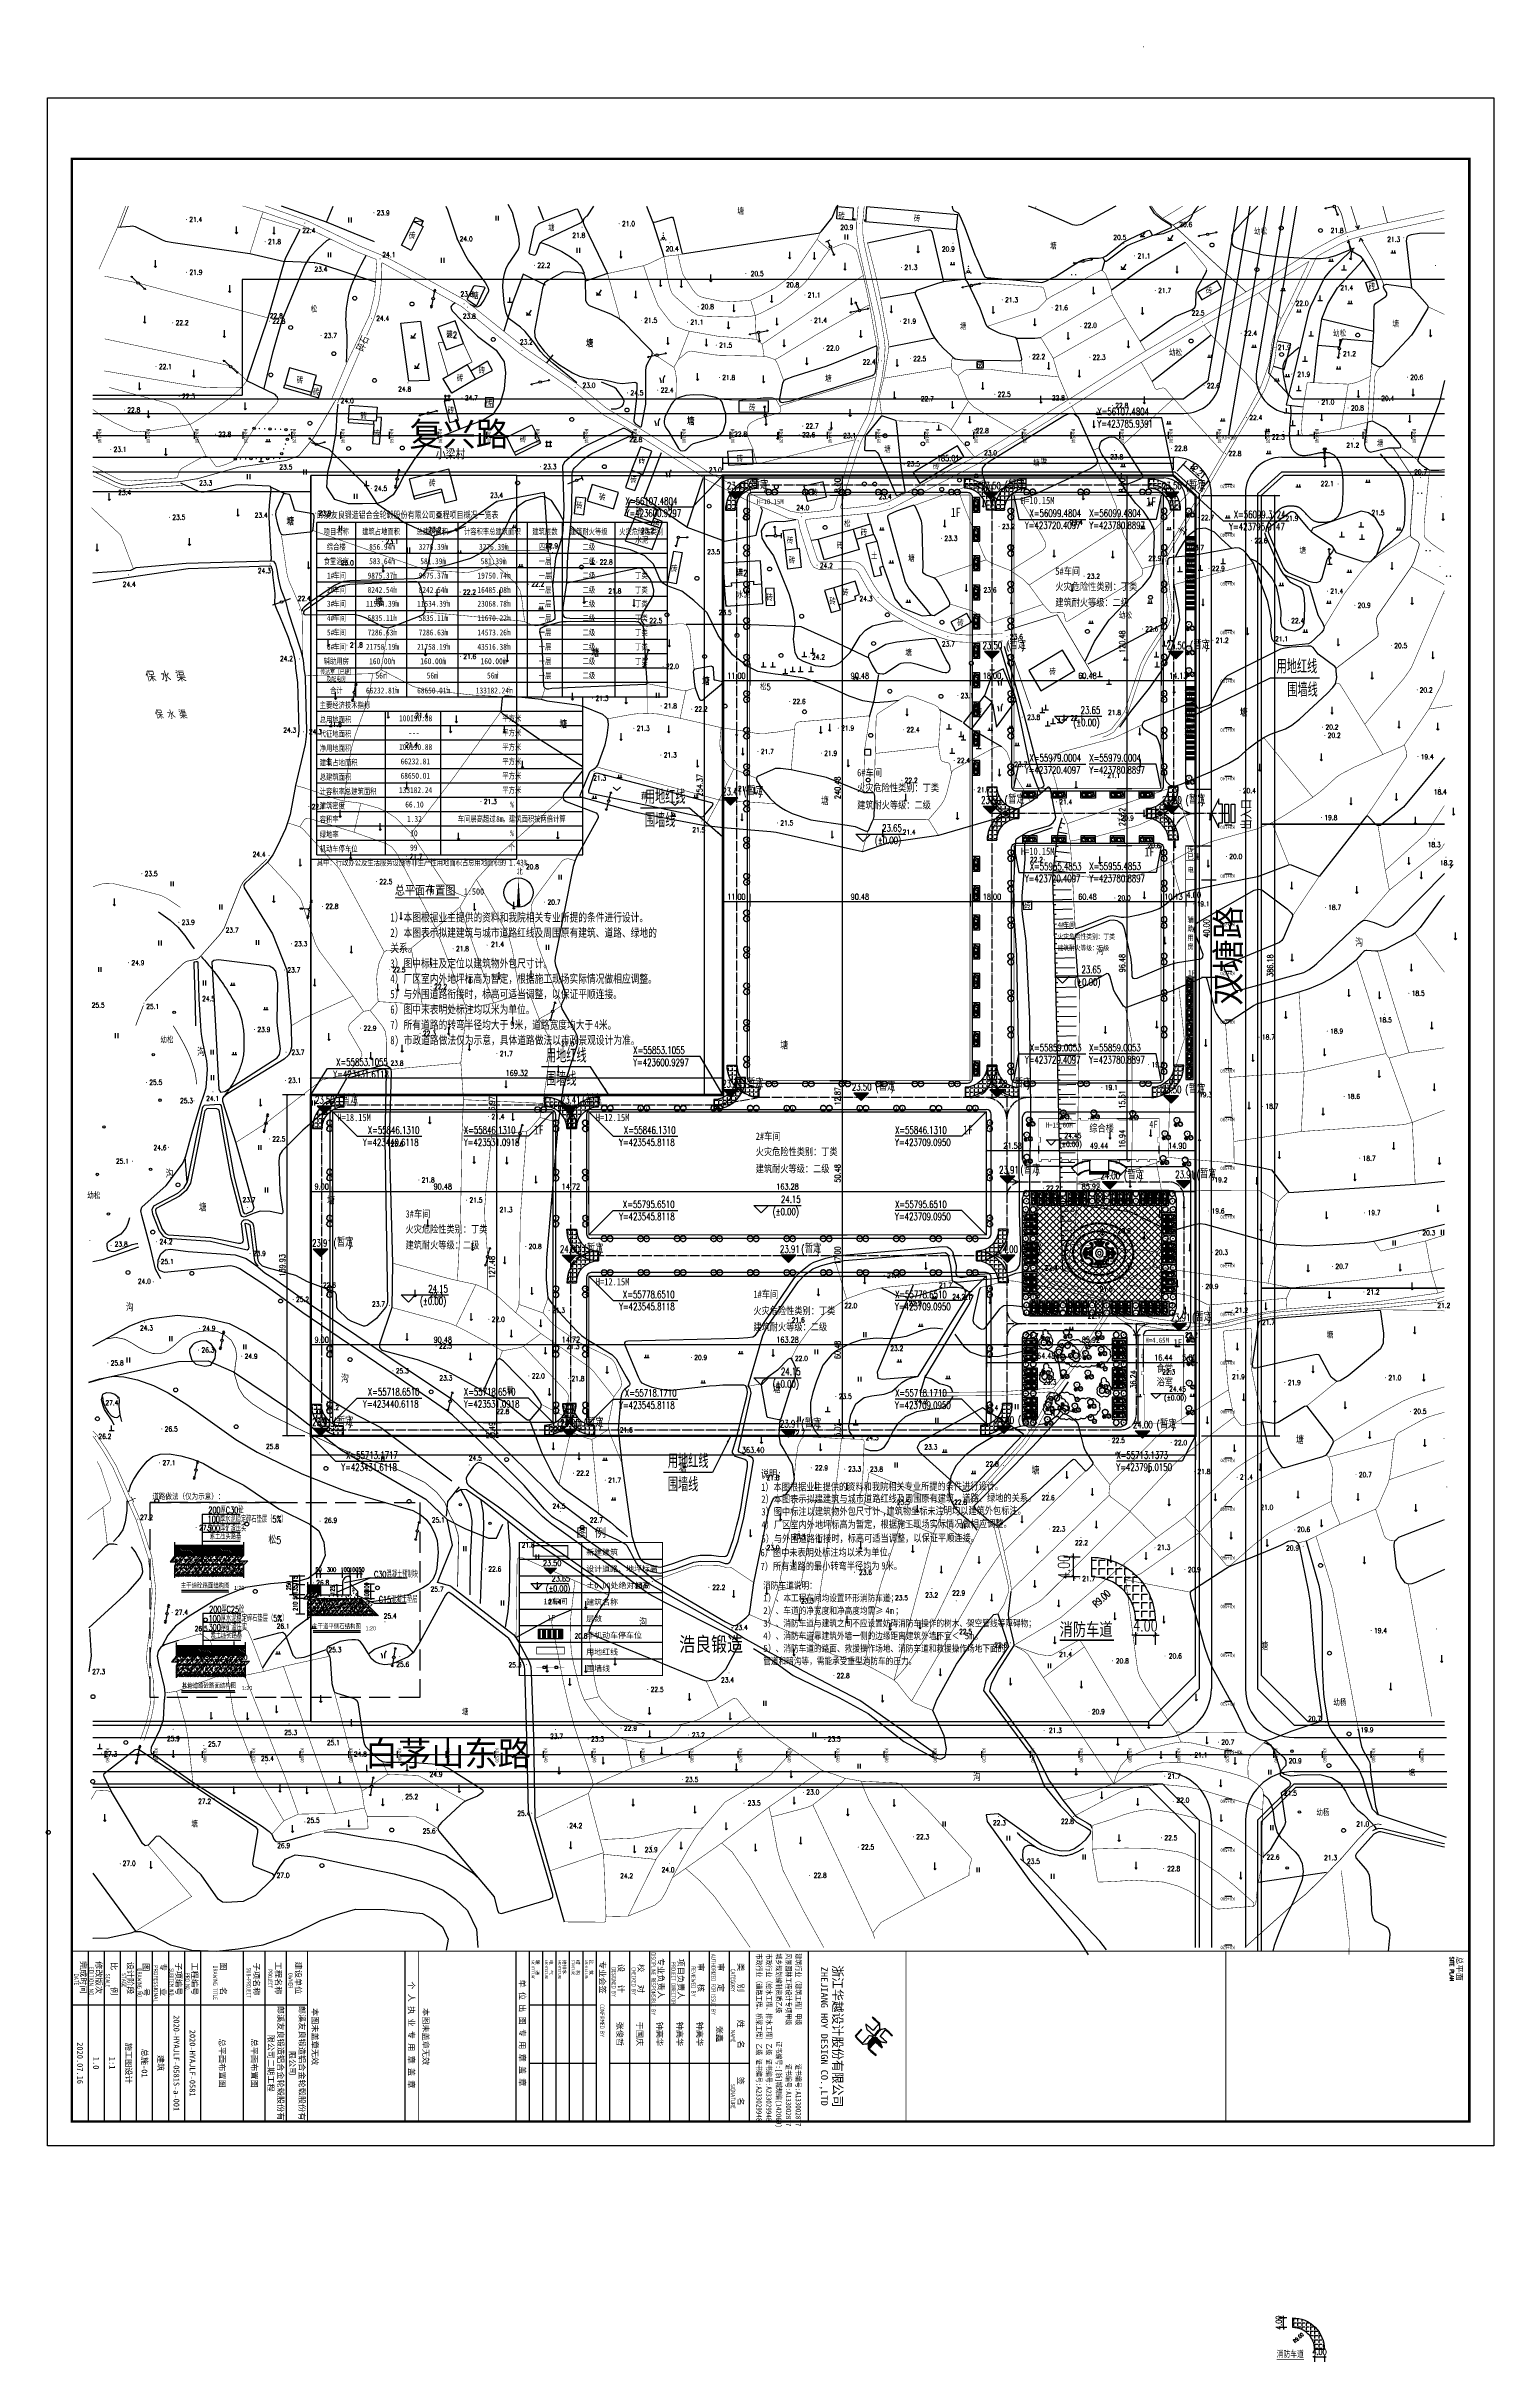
# Model space of a CAD drawing. Header units: millimetres. Extents: x 423323 to 424695, y 55333 to 56284.
# Drawn here: x 423323 to 423917, y 55333 to 56284 of the extents above; entities that cross this region are included whole.
import ezdxf
from ezdxf.enums import TextEntityAlignment as Align

# ---------------------------------------------------------------- set-up
doc = ezdxf.new("R2010")
doc.units = ezdxf.units.MM
doc.header["$LTSCALE"] = 1000
for name, pattern in [('ACAD_ISO04W100', [30, 24, -3, 0, -3]), ('DASH', [0.35, 0.25, -0.1]), ('DOTE', [2.42, 2, -0.2, 0.02, -0.2]), ('X2', [10, 8, -2]), ('X3', [5, 4, -1]), ('X5', [3, 2, -1])]:
    doc.linetypes.add(name, pattern=pattern)
doc.layers.add('1', color=7, linetype='Continuous', lineweight=50)
for name, color, linetype in [('15亩红线', 7, 'Continuous'), ('A绿-1', 82, 'Continuous'), ('DIM_COOR', 3, 'Continuous'), ('DIM_ELEV', 3, 'Continuous'), ('DIM_LEAD', 3, 'Continuous'), ('DIM_SYMB', 3, 'Continuous'), ('DL1', 7, 'Continuous'), ('GROUND', 2, 'Continuous'), ('JMD', 6, 'Continuous'), ('PKNG-TSRP', 83, 'Continuous'), ('PUB_DIM', 3, 'Continuous'), ('PUB_TEXT', 7, 'Continuous'), ('PUB_TITLE', 4, 'Continuous'), ('STAIR', 2, 'Continuous'), ('TK', 4, 'Continuous'), ('TREE', 74, 'Continuous'), ('围墙线', 7, 'Continuous'), ('地形图', 252, 'Continuous'), ('建设布局', 7, 'Continuous'), ('新建建筑', 7, 'Continuous'), ('景观设计-硬质', 128, 'Continuous'), ('红线', 1, 'Continuous'), ('表格', 8, 'Continuous'), ('路名', 7, 'Continuous'), ('道路', 4, 'Continuous'), ('道路中心线', 1, 'DOTE'), ('道路线', 142, 'Continuous'), ('道路网', 7, 'Continuous')]:
    doc.layers.add(name, color=color, linetype=linetype)
doc.styles.add('-宋体', font='', dxfattribs={"width": 0.8})
doc.styles.add('_TCH_DIM', font='SIMPLEX', dxfattribs={"bigfont": 'GBCBIG'})
doc.styles.add('_TCH_DIM_T3', font='SIMPLEX', dxfattribs={"width": 0.705882, "bigfont": 'GBCBIG'})
doc.styles.add('DIM_FONT', font='SIMPLEX', dxfattribs={"width": 0.7, "bigfont": 'GBCBIG'})
doc.styles.add('HT', font='simhei.ttf', dxfattribs={"width": 0.8})
doc.styles.add('HZ', font='rs.shx', dxfattribs={"width": 0.8, "bigfont": 'hztxt.shx'})
doc.styles.add('HZ1', font='fsdb_e.shx', dxfattribs={"width": 0.75, "bigfont": 'hzdx.shx'})
doc.styles.add('HZTXT', font='TXT.shx', dxfattribs={"bigfont": 'HZTXT.shx'})
doc.styles.add('hztxt1', font='txt.shx', dxfattribs={"bigfont": 'hztxt.shx'})
doc.styles.add('ROMANS', font='romans', dxfattribs={"width": 0.65, "height": 231.275})
doc.styles.add('S', font='', dxfattribs={"width": 0.8})
doc.styles.add('ST', font='', dxfattribs={"width": 0.8})
doc.styles.add('TK-LG-B', font='', dxfattribs={"width": 0.75})
doc.styles.add('TSSD_REIN', font='tssdeng.shx', dxfattribs={"width": 0.7, "bigfont": 'tssdchn.shx'})
doc.styles.add('YBZW_B', font='', dxfattribs={"width": 0.75})
doc.styles.add('仿宋体', font='simfang.ttf', dxfattribs={"width": 0.8})
doc.styles.add('图框字体', font='', dxfattribs={"width": 0.8})
doc.styles.add('图签宋体', font='', dxfattribs={"height": 300})
doc.styles.add('图签黑体', font='simhei.ttf', dxfattribs={"height": 550})
doc.styles.add('宋体', font='')
doc.styles.add('等线体', font='simhei.ttf')
doc.styles.add('黑体', font='simhei.ttf', dxfattribs={"width": 0.8, "height": 3.5})
doc.styles.get('-宋体').set_extended_font_data('SimSun')
doc.styles.get('S').set_extended_font_data('NSimSun')
doc.styles.get('ST').set_extended_font_data('SimSun')
doc.styles.get('TK-LG-B').set_extended_font_data('SimSun')
doc.styles.get('YBZW_B').set_extended_font_data('SimSun')
doc.styles.get('图框字体').set_extended_font_data('NSimSun')
doc.styles.get('图签宋体').set_extended_font_data('NSimSun')
doc.styles.get('宋体').set_extended_font_data('NSimSun')
doc.linetypes.add('10421', pattern='A,2,[150,AAA.SHX,S=1,R=0,X=0,Y=1],1e-11', length=2)
doc.linetypes.add('1161', pattern='A,0,[149,AAA.SHX,S=0.15,R=0,X=0,Y=0],-1.6', length=1.6)
doc.linetypes.add('443', pattern='A,9.4,[169,AAA.SHX,S=1,R=0,X=0,Y=0.15],0.6', length=10)
doc.linetypes.add('FENCELINE2', pattern='A,0.25,-0.1,[132,ltypeshp.shx,S=0.1,R=0,X=-0.1,Y=0],-0.1,1', length=1.45)
doc.dimstyles.new('_TCH_ARCH_M_M&&1', dxfattribs={"dimtxt": 2.38, "dimasz": 0.8, "dimexe": 2, "dimexo": 2.4, "dimgap": 0.8, "dimtad": 1, "dimzin": 0, "dimdsep": 46, "dimtxsty": '_TCH_DIM_T3', "dimblk": 'ARCHTICK', "dimcen": 0.09, "dimclrt": 7, "dimazin": 2, "dimtfac": 1, "dimtdec": 0, "dimtix": 1, "dimtmove": 2, "dimatfit": 3, "dimfxl": 0, "dimtolj": 1, "dimtzin": 0, "dimarcsym": 0})
doc.dimstyles.new('DIMN500', dxfattribs={"dimscale": 5, "dimtxt": 300, "dimasz": 100, "dimexe": 250, "dimexo": 300, "dimgap": 150, "dimtad": 1, "dimlfac": 0.001, "dimzin": 0, "dimdsep": 46, "dimtxsty": 'DIM_FONT', "dimblk": 'ARCHTICK', "dimcen": 0.09, "dimclrd": 3, "dimclre": 3, "dimclrt": 7, "dimazin": 2, "dimtfac": 1, "dimtix": 1, "dimtmove": 2, "dimatfit": 3, "dimldrblk": 'ARCHTICK', "dimfxl": 0, "dimtolj": 1, "dimtzin": 0, "dimlwd": -1, "dimlwe": -1, "dimarcsym": 0})
pattern_1 = [(45, (0, 0), (-0.898025612, 0.898025612), []), (135, (0, 0), (-0.898025612, -0.898025612), [])]

# ---------------------------------------------------------------- blocks, each defined once
blk = doc.blocks.new('gc120')
for p, q in [((-0.5, 0.6), (0, 0)), ((0, 0), (0, 3)), ((0, 0), (0.5, 0.6))]:
    blk.add_line(p, q)
blk = doc.blocks.new('gc121')
for p, q in [((-0.5, -1), (-0.5, 1)), ((0.5, -1), (0.5, 1))]:
    blk.add_line(p, q)
blk = doc.blocks.new('gc013a')
at = {"linetype": 'Continuous'}
blk.add_line((0.5, 0), (4, 0), dxfattribs=at)
at = {"linetype": 'Continuous', "flags": 128}
for points in [[(2.77, 0.35), (3.38, 0), (2.77, -0.35)], [(3.39, 0.35), (4, 0), (3.39, -0.35)]]:
    blk.add_lwpolyline(points, dxfattribs=at)
blk = doc.blocks.new('gc170')
at = {"linetype": 'Continuous'}
blk.add_circle((0, 0), 0.5, dxfattribs=at)
blk = doc.blocks.new('gc122')
blk.add_circle((0, 0), 0.8)
blk = doc.blocks.new('gc013b')
at = {"linetype": 'Continuous'}
blk.add_line((0.5, 0), (4, 0), dxfattribs=at)
at = {"linetype": 'Continuous', "flags": 128}
blk.add_lwpolyline([(3.39, 0.35), (4, 0), (3.39, -0.35)], dxfattribs=at)
blk = doc.blocks.new('gc119')
for p, q in [((-1, 0), (1, 0)), ((-0.5, 1), (-0.5, 0)), ((0.5, 1), (0.5, 0))]:
    blk.add_line(p, q)
blk = doc.blocks.new('GC200')
at = {"linetype": 'Continuous', "const_width": 0.2, "flags": 128}
blk.add_lwpolyline([(-0.1, 0, 1), (0.1, 0, 1)], format="xyb", close=True, dxfattribs=at)
blk = doc.blocks.new('gc246')
for p, q in [((-0.5, 1), (-0.5, 0)), ((0.5, 1), (0.5, 0))]:
    blk.add_line(p, q)
for centre, radius, start, end in [((-2.94, 0.81), 2.45, 4.37429, 29.0242), ((3.4, 1.11), 2.91, 139.33124, 182.08867)]:
    blk.add_arc(centre, radius, start, end)
blk = doc.blocks.new('gc111')
for p, q in [((-1, 0), (1, 0)), ((0, 0), (0, 2))]:
    blk.add_line(p, q)
blk = doc.blocks.new('gc163')
at = {"const_width": 0.3}
for points in [[(-0.95, 0, 1), (-0.65, 0, 1)], [(0.65, 0, 1), (0.95, 0, 1)]]:
    blk.add_lwpolyline(points, format="xyb", close=True, dxfattribs=at)
blk = doc.blocks.new('gc123')
for p, q in [((-1, 0), (1, 0)), ((0, 0), (-0.8, 1)), ((0, 0), (1.2, 2))]:
    blk.add_line(p, q)
blk = doc.blocks.new('gc013c')
at = {"linetype": 'Continuous'}
blk.add_line((0.5, 0), (4, 0), dxfattribs=at)
at = {"linetype": 'Continuous', "const_width": 0.15, "flags": 128}
blk.add_lwpolyline([(3.775, 0, 1), (3.925, 0, 1)], format="xyb", close=True, dxfattribs=at)
blk = doc.blocks.new('gc146')
for p, q in [((-1.3, 0.8), (1.3, 0.8)), ((-0.8, -1.3), (-0.8, 1.3)), ((0.8, -1.3), (0.8, 1.3)), ((-1.3, -0.8), (1.3, -0.8))]:
    blk.add_line(p, q)
blk = doc.blocks.new('gc002')
at = {"const_width": 1}
blk.add_lwpolyline([(-0.5, 0), (0.5, 0)], dxfattribs=at)
blk = doc.blocks.new('gc160')
at = {"const_width": 0.3}
for points in [[(-0.15, 2.2, 1), (0.15, 2.2, 1)], [(-0.15, 1.2, 1), (0.15, 1.2, 1)], [(-1.15, -0.6, 1), (-0.85, -0.6, 1)], [(0.85, -0.6, 1), (1.15, -0.6, 1)]]:
    blk.add_lwpolyline(points, format="xyb", close=True, dxfattribs=at)
blk.add_circle((0, 0), 0.5)
blk = doc.blocks.new('gc037')
for p, q in [((0, 0), (-1.39, 0.8)), ((-1.39, -0.8), (0, 0))]:
    blk.add_line(p, q)
blk = doc.blocks.new('gc126')
for p, q in [((0, 0), (-1.5, 1.32)), ((1.5, 1.32), (0, 0))]:
    blk.add_line(p, q)
blk = doc.blocks.new('wetrewtewtre')
at = {"layer": '建设布局', "color": 1, "linetype": 'Continuous', "flags": 128}
for points in [[(423897.23, 56107.48), (423831.09, 56107.48), (423822.01, 56099.31), (423822.01, 55964.25), (423897.23, 55964.25)], [(423897.23, 56107.48), (423831.09, 56107.48), (423822.01, 56099.31), (423822.01, 55964.25), (423897.23, 55964.25)], [(423897.23, 55964.25), (423822.01, 55964.25), (423822.01, 55773.77), (423897.23, 55773.77)], [(423897.23, 55964.25), (423822.01, 55964.25), (423822.01, 55773.77), (423897.23, 55773.77)], [(423897.23, 55773.77), (423822.01, 55773.77), (423822.02, 55614.89), (423841.14, 55595.77), (423897.23, 55595.77)], [(423897.23, 55773.77), (423822.01, 55773.77), (423822.02, 55614.89), (423841.14, 55595.77), (423897.23, 55595.77)], [(423795.01, 55503.06), (423795.02, 55549.65), (423775.89, 55568.77), (423342.15, 55568.77)], [(423795.01, 55503.06), (423795.02, 55549.65), (423775.89, 55568.77), (423342.15, 55568.77)], [(423898.28, 55568.77), (423836.14, 55568.77), (423822.02, 55554.65), (423822.02, 55501.53)], [(423898.28, 55568.77), (423836.14, 55568.77), (423822.02, 55554.65), (423822.02, 55501.53)]]:
    blk.add_lwpolyline(points, dxfattribs=at)
at = {"layer": '道路网', "color": 6, "linetype": 'Continuous'}
for p, q in [((423812.22, 56218.16), (423800.11, 56146.32)), ((423812.22, 56218.16), (423800.11, 56146.32)), ((423836.56, 56218.16), (423825.01, 56149.64)), ((423836.56, 56218.16), (423825.01, 56149.64)), ((423800.11, 56146.32), (423790.25, 56138.98)), ((423800.11, 56146.32), (423790.25, 56138.98)), ((423825.01, 56149.64), (423834.87, 56138.98)), ((423825.01, 56149.64), (423834.87, 56138.98)), ((423342.15, 56138.98), (423790.25, 56138.98)), ((423342.15, 56138.98), (423790.25, 56138.98)), ((423834.87, 56138.98), (423897.23, 56138.98)), ((423834.87, 56138.98), (423897.23, 56138.98)), ((423342.15, 56108.98), (423786.51, 56108.98)), ((423342.15, 56108.98), (423786.51, 56108.98)), ((423786.51, 56108.98), (423796.51, 56099.98)), ((423786.51, 56108.98), (423796.51, 56099.98)), ((423820.51, 56099.98), (423830.51, 56108.98)), ((423820.51, 56099.98), (423830.51, 56108.98)), ((423830.51, 56108.98), (423897.23, 56108.98)), ((423830.51, 56108.98), (423897.23, 56108.98)), ((423781.52, 55594.27), (423796.52, 55609.27)), ((423781.52, 55594.27), (423796.52, 55609.27)), ((423820.52, 55609.27), (423835.52, 55594.27)), ((423820.52, 55609.27), (423835.52, 55594.27)), ((423342.15, 55594.27), (423781.52, 55594.27)), ((423342.15, 55594.27), (423781.52, 55594.27)), ((423835.52, 55594.27), (423897.23, 55594.27)), ((423835.52, 55594.27), (423897.23, 55594.27)), ((423342.15, 55570.27), (423781.52, 55570.27)), ((423342.15, 55570.27), (423781.52, 55570.27)), ((423796.52, 55555.27), (423781.52, 55570.27)), ((423796.52, 55555.27), (423781.52, 55570.27)), ((423835.52, 55570.27), (423820.52, 55555.27)), ((423835.52, 55570.27), (423820.52, 55555.27)), ((423835.52, 55570.27), (423898.27, 55570.27)), ((423835.52, 55570.27), (423898.27, 55570.27)), ((423796.52, 55555.27), (423796.52, 55503.06)), ((423796.52, 55555.27), (423796.52, 55503.06)), ((423820.52, 55555.27), (423820.52, 55501.53)), ((423820.52, 55555.27), (423820.52, 55501.53))]:
    blk.add_line(p, q, dxfattribs=at)
at = {"layer": '道路网', "color": 4, "linetype": 'Continuous'}
for p, q in [((423817.29, 56218.16), (423805.04, 56145.49)), ((423817.29, 56218.16), (423805.04, 56145.49)), ((423831.49, 56218.16), (423820.08, 56150.47)), ((423831.49, 56218.16), (423820.08, 56150.47)), ((423342.15, 56132.98), (423790.25, 56132.98)), ((423342.15, 56132.98), (423790.25, 56132.98)), ((423834.87, 56132.98), (423897.23, 56132.98)), ((423834.87, 56132.98), (423897.23, 56132.98)), ((423342.15, 56114.98), (423786.51, 56114.98)), ((423342.15, 56114.98), (423786.51, 56114.98)), ((423830.51, 56114.98), (423897.23, 56114.98)), ((423830.51, 56114.98), (423897.23, 56114.98)), ((423342.15, 55589.27), (423781.52, 55589.27)), ((423342.15, 55589.27), (423781.52, 55589.27)), ((423835.52, 55589.27), (423898.06, 55589.27)), ((423835.52, 55589.27), (423898.06, 55589.27)), ((423342.15, 55575.27), (423781.52, 55575.27)), ((423342.15, 55575.27), (423781.52, 55575.27)), ((423835.52, 55575.27), (423898.22, 55575.27)), ((423835.52, 55575.27), (423898.22, 55575.27)), ((423801.52, 55555.27), (423801.52, 55503.06)), ((423801.52, 55555.27), (423801.52, 55503.06)), ((423815.52, 55555.27), (423815.52, 55503.06)), ((423815.52, 55555.27), (423815.52, 55503.06))]:
    blk.add_line(p, q, dxfattribs=at)
at = {"layer": '道路网', "color": 2, "linetype": 'X3'}
for p, q in [((423824.39, 56218.16), (423808.51, 56123.98)), ((423824.39, 56218.16), (423808.51, 56123.98)), ((423342.15, 56123.98), (423897.23, 56123.98)), ((423342.15, 56123.98), (423897.23, 56123.98)), ((423342.15, 55582.27), (423897.34, 55582.27)), ((423342.15, 55582.27), (423897.34, 55582.27))]:
    blk.add_line(p, q, dxfattribs=at)
at = {"layer": '道路网', "color": 2, "linetype": 'Continuous', "lineweight": 30}
for p, q in [((423343.9, 56122.58), (423343.9, 56125.38)), ((423343.9, 56122.58), (423343.9, 56125.38)), ((423363.9, 56122.58), (423363.9, 56125.38)), ((423363.9, 56122.58), (423363.9, 56125.38)), ((423383.9, 56122.58), (423383.9, 56125.38)), ((423383.9, 56122.58), (423383.9, 56125.38)), ((423403.9, 56122.58), (423403.9, 56125.38)), ((423403.9, 56122.58), (423403.9, 56125.38)), ((423423.9, 56122.58), (423423.9, 56125.38)), ((423423.9, 56122.58), (423423.9, 56125.38)), ((423443.9, 56122.58), (423443.9, 56125.38)), ((423443.9, 56122.58), (423443.9, 56125.38)), ((423463.9, 56122.58), (423463.9, 56125.38)), ((423463.9, 56122.58), (423463.9, 56125.38)), ((423483.9, 56122.58), (423483.9, 56125.38)), ((423483.9, 56122.58), (423483.9, 56125.38)), ((423503.9, 56122.58), (423503.9, 56125.38)), ((423503.9, 56122.58), (423503.9, 56125.38)), ((423523.9, 56122.58), (423523.9, 56125.38)), ((423523.9, 56122.58), (423523.9, 56125.38)), ((423543.9, 56122.58), (423543.9, 56125.38)), ((423543.9, 56122.58), (423543.9, 56125.38)), ((423563.9, 56122.58), (423563.9, 56125.38)), ((423563.9, 56122.58), (423563.9, 56125.38)), ((423583.9, 56122.58), (423583.9, 56125.38)), ((423583.9, 56122.58), (423583.9, 56125.38)), ((423603.9, 56122.58), (423603.9, 56125.38)), ((423603.9, 56122.58), (423603.9, 56125.38)), ((423623.9, 56122.58), (423623.9, 56125.38)), ((423623.9, 56122.58), (423623.9, 56125.38)), ((423643.9, 56122.58), (423643.9, 56125.38)), ((423643.9, 56122.58), (423643.9, 56125.38)), ((423663.9, 56122.58), (423663.9, 56125.38)), ((423663.9, 56122.58), (423663.9, 56125.38)), ((423683.9, 56122.58), (423683.9, 56125.38)), ((423683.9, 56122.58), (423683.9, 56125.38)), ((423703.9, 56122.58), (423703.9, 56125.38)), ((423703.9, 56122.58), (423703.9, 56125.38)), ((423723.9, 56122.58), (423723.9, 56125.38)), ((423723.9, 56122.58), (423723.9, 56125.38)), ((423743.9, 56122.58), (423743.9, 56125.38)), ((423743.9, 56122.58), (423743.9, 56125.38)), ((423763.9, 56122.58), (423763.9, 56125.38)), ((423763.9, 56122.58), (423763.9, 56125.38)), ((423783.9, 56122.58), (423783.9, 56125.38)), ((423783.9, 56122.58), (423783.9, 56125.38)), ((423803.9, 56122.58), (423803.9, 56125.38)), ((423803.9, 56122.58), (423803.9, 56125.38)), ((423807.11, 56123.98), (423809.91, 56123.98)), ((423807.11, 56123.98), (423809.91, 56123.98)), ((423823.9, 56122.58), (423823.9, 56125.38)), ((423823.9, 56122.58), (423823.9, 56125.38)), ((423843.9, 56122.58), (423843.9, 56125.38)), ((423843.9, 56122.58), (423843.9, 56125.38)), ((423863.9, 56122.58), (423863.9, 56125.38)), ((423863.9, 56122.58), (423863.9, 56125.38)), ((423883.9, 56122.58), (423883.9, 56125.38)), ((423883.9, 56122.58), (423883.9, 56125.38)), ((423807.11, 56103.98), (423809.91, 56103.98)), ((423807.11, 56103.98), (423809.91, 56103.98)), ((423807.11, 56083.98), (423809.91, 56083.98)), ((423807.11, 56083.98), (423809.91, 56083.98)), ((423807.11, 56063.98), (423809.91, 56063.98)), ((423807.11, 56063.98), (423809.91, 56063.98)), ((423807.11, 56043.98), (423809.91, 56043.98)), ((423807.11, 56043.98), (423809.91, 56043.98)), ((423807.11, 56023.98), (423809.91, 56023.98)), ((423807.11, 56023.98), (423809.91, 56023.98)), ((423807.11, 56003.98), (423809.91, 56003.98)), ((423807.11, 56003.98), (423809.91, 56003.98)), ((423807.11, 55983.98), (423809.91, 55983.98)), ((423807.11, 55983.98), (423809.91, 55983.98)), ((423807.11, 55963.98), (423809.91, 55963.98)), ((423807.11, 55963.98), (423809.91, 55963.98)), ((423807.11, 55943.98), (423809.91, 55943.98)), ((423807.11, 55943.98), (423809.91, 55943.98)), ((423807.11, 55923.98), (423809.91, 55923.98)), ((423807.11, 55923.98), (423809.91, 55923.98)), ((423807.11, 55903.98), (423809.91, 55903.98)), ((423807.11, 55903.98), (423809.91, 55903.98)), ((423807.11, 55883.98), (423809.91, 55883.98)), ((423807.11, 55883.98), (423809.91, 55883.98)), ((423807.11, 55863.98), (423809.91, 55863.98)), ((423807.11, 55863.98), (423809.91, 55863.98)), ((423807.11, 55843.98), (423809.91, 55843.98)), ((423807.11, 55843.98), (423809.91, 55843.98)), ((423807.11, 55823.98), (423809.91, 55823.98)), ((423807.11, 55823.98), (423809.91, 55823.98)), ((423807.11, 55803.98), (423809.91, 55803.98)), ((423807.11, 55803.98), (423809.91, 55803.98)), ((423807.11, 55783.98), (423809.91, 55783.98)), ((423807.11, 55783.98), (423809.91, 55783.98)), ((423807.11, 55763.98), (423809.91, 55763.98)), ((423807.11, 55763.98), (423809.91, 55763.98)), ((423807.11, 55743.98), (423809.91, 55743.98)), ((423807.11, 55743.98), (423809.91, 55743.98)), ((423807.11, 55723.98), (423809.91, 55723.98)), ((423807.11, 55723.98), (423809.91, 55723.98)), ((423809.91, 55703.98), (423807.11, 55703.98)), ((423809.91, 55703.98), (423807.11, 55703.98)), ((423809.91, 55683.98), (423807.11, 55683.98)), ((423809.91, 55683.98), (423807.11, 55683.98)), ((423809.91, 55663.98), (423807.11, 55663.98)), ((423809.91, 55663.98), (423807.11, 55663.98)), ((423809.91, 55643.98), (423807.11, 55643.98)), ((423809.91, 55643.98), (423807.11, 55643.98)), ((423809.91, 55623.98), (423807.11, 55623.98)), ((423809.91, 55623.98), (423807.11, 55623.98)), ((423809.91, 55603.98), (423807.11, 55603.98)), ((423809.91, 55603.98), (423807.11, 55603.98)), ((423347.06, 55583.67), (423347.06, 55580.87)), ((423347.06, 55583.67), (423347.06, 55580.87)), ((423367.06, 55583.67), (423367.06, 55580.87)), ((423367.06, 55583.67), (423367.06, 55580.87)), ((423387.06, 55583.67), (423387.06, 55580.87)), ((423387.06, 55583.67), (423387.06, 55580.87)), ((423407.06, 55583.67), (423407.06, 55580.87)), ((423407.06, 55583.67), (423407.06, 55580.87)), ((423427.06, 55583.67), (423427.06, 55580.87)), ((423427.06, 55583.67), (423427.06, 55580.87)), ((423447.06, 55583.67), (423447.06, 55580.87)), ((423447.06, 55583.67), (423447.06, 55580.87)), ((423467.06, 55583.67), (423467.06, 55580.87)), ((423467.06, 55583.67), (423467.06, 55580.87)), ((423487.06, 55583.67), (423487.06, 55580.87)), ((423487.06, 55583.67), (423487.06, 55580.87)), ((423507.06, 55583.67), (423507.06, 55580.87)), ((423507.06, 55583.67), (423507.06, 55580.87)), ((423527.06, 55583.67), (423527.06, 55580.87)), ((423527.06, 55583.67), (423527.06, 55580.87)), ((423547.06, 55583.67), (423547.06, 55580.87)), ((423547.06, 55583.67), (423547.06, 55580.87)), ((423567.06, 55583.67), (423567.06, 55580.87)), ((423567.06, 55583.67), (423567.06, 55580.87)), ((423587.06, 55583.67), (423587.06, 55580.87)), ((423587.06, 55583.67), (423587.06, 55580.87)), ((423607.06, 55583.67), (423607.06, 55580.87)), ((423607.06, 55583.67), (423607.06, 55580.87)), ((423627.06, 55583.67), (423627.06, 55580.87)), ((423627.06, 55583.67), (423627.06, 55580.87)), ((423647.06, 55583.67), (423647.06, 55580.87)), ((423647.06, 55583.67), (423647.06, 55580.87)), ((423667.06, 55583.67), (423667.06, 55580.87)), ((423667.06, 55583.67), (423667.06, 55580.87)), ((423687.06, 55583.67), (423687.06, 55580.87)), ((423687.06, 55583.67), (423687.06, 55580.87)), ((423707.06, 55583.67), (423707.06, 55580.87)), ((423707.06, 55583.67), (423707.06, 55580.87)), ((423727.06, 55583.67), (423727.06, 55580.87)), ((423727.06, 55583.67), (423727.06, 55580.87)), ((423747.06, 55583.67), (423747.06, 55580.87)), ((423747.06, 55583.67), (423747.06, 55580.87)), ((423767.06, 55583.67), (423767.06, 55580.87)), ((423767.06, 55583.67), (423767.06, 55580.87)), ((423787.06, 55583.67), (423787.06, 55580.87)), ((423787.06, 55583.67), (423787.06, 55580.87)), ((423807.06, 55583.67), (423807.06, 55580.87)), ((423807.06, 55583.67), (423807.06, 55580.87)), ((423809.92, 55583.98), (423807.12, 55583.98)), ((423809.92, 55583.98), (423807.12, 55583.98)), ((423827.06, 55583.67), (423827.06, 55580.87)), ((423827.06, 55583.67), (423827.06, 55580.87)), ((423847.06, 55583.67), (423847.06, 55580.87)), ((423847.06, 55583.67), (423847.06, 55580.87)), ((423867.06, 55583.67), (423867.06, 55580.87)), ((423867.06, 55583.67), (423867.06, 55580.87)), ((423887.06, 55583.67), (423887.06, 55580.87)), ((423887.06, 55583.67), (423887.06, 55580.87)), ((423809.92, 55563.98), (423807.12, 55563.98)), ((423809.92, 55563.98), (423807.12, 55563.98)), ((423809.92, 55543.98), (423807.12, 55543.98)), ((423809.92, 55543.98), (423807.12, 55543.98)), ((423809.92, 55523.98), (423807.12, 55523.98)), ((423809.92, 55523.98), (423807.12, 55523.98)), ((423809.92, 55503.98), (423807.12, 55503.98)), ((423809.92, 55503.98), (423807.12, 55503.98))]:
    blk.add_line(p, q, dxfattribs=at)
at = {"layer": '道路网', "color": 6, "linetype": 'Continuous', "flags": 128}
for points in [[(423796.51, 56099.98), (423796.51, 55746.27), (423796.52, 55609.27)], [(423796.51, 56099.98), (423796.51, 55746.27), (423796.52, 55609.27)], [(423820.51, 56099.98), (423820.51, 55746.27), (423820.52, 55609.27)], [(423820.51, 56099.98), (423820.51, 55746.27), (423820.52, 55609.27)]]:
    blk.add_lwpolyline(points, dxfattribs=at)
at = {"layer": '道路网', "color": 4, "linetype": 'Continuous', "flags": 128}
for points in [[(423801.51, 56099.98), (423801.51, 55741.27), (423801.52, 55609.27)], [(423801.51, 56099.98), (423801.51, 55741.27), (423801.52, 55609.27)], [(423815.51, 56099.98), (423815.51, 55741.27), (423815.52, 55609.27)], [(423815.51, 56099.98), (423815.51, 55741.27), (423815.52, 55609.27)]]:
    blk.add_lwpolyline(points, dxfattribs=at)
at = {"layer": '道路网', "color": 4, "linetype": 'Continuous'}
for centre, radius, start, end in [((423790.25, 56147.98), 15, 270, 350.42992), ((423790.25, 56147.98), 15, 270, 350.42992), ((423834.87, 56147.98), 15, 170.42992, 270), ((423834.87, 56147.98), 15, 170.42992, 270), ((423786.51, 56099.98), 15, 0.00005, 90), ((423786.51, 56099.98), 15, 0.00005, 90), ((423830.51, 56099.98), 15, 90, 180.00005), ((423830.51, 56099.98), 15, 90, 180.00005), ((423781.52, 55609.27), 20, 270, 0.00005), ((423781.52, 55609.27), 20, 270, 0.00005), ((423835.52, 55609.27), 20, 180.00005, 270), ((423835.52, 55609.27), 20, 180.00005, 270), ((423781.52, 55555.27), 20, 0.00005, 90), ((423781.52, 55555.27), 20, 0.00005, 90), ((423835.52, 55555.27), 20, 90, 180.00005), ((423835.52, 55555.27), 20, 90, 180.00005)]:
    blk.add_arc(centre, radius, start, end, dxfattribs=at)
at = {"layer": '道路网', "color": 141, "linetype": 'Continuous', "style": '等线体', "width": 0.8}
for s, rotation, p in [('K0+140', 271.05516, (423344.07, 56126.53)), ('K0+140', 271.05516, (423344.07, 56126.53)), ('K0+160', 271.05516, (423364.07, 56126.53)), ('K0+160', 271.05516, (423364.07, 56126.53)), ('K0+180', 271.05516, (423384.07, 56126.53)), ('K0+180', 271.05516, (423384.07, 56126.53)), ('K0+200', 271.05516, (423404.07, 56126.53)), ('K0+200', 271.05516, (423404.07, 56126.53)), ('K0+220', 271.05516, (423424.07, 56126.53)), ('K0+220', 271.05516, (423424.07, 56126.53)), ('K0+240', 271.05516, (423444.07, 56126.53)), ('K0+240', 271.05516, (423444.07, 56126.53)), ('K0+260', 271.05516, (423464.07, 56126.53)), ('K0+260', 271.05516, (423464.07, 56126.53)), ('K0+280', 271.05516, (423484.07, 56126.53)), ('K0+280', 271.05516, (423484.07, 56126.53)), ('K0+300', 271.05516, (423504.07, 56126.53)), ('K0+300', 271.05516, (423504.07, 56126.53)), ('K0+320', 271.05516, (423524.07, 56126.53)), ('K0+320', 271.05516, (423524.07, 56126.53)), ('K0+340', 271.05516, (423544.07, 56126.53)), ('K0+340', 271.05516, (423544.07, 56126.53)), ('K0+360', 271.05516, (423564.07, 56126.53)), ('K0+360', 271.05516, (423564.07, 56126.53)), ('K0+380', 271.05516, (423584.07, 56126.53)), ('K0+380', 271.05516, (423584.07, 56126.53)), ('K0+400', 271.05516, (423604.07, 56126.53)), ('K0+400', 271.05516, (423604.07, 56126.53)), ('K0+420', 271.05516, (423624.07, 56126.53)), ('K0+420', 271.05516, (423624.07, 56126.53)), ('K0+440', 271.05516, (423644.07, 56126.53)), ('K0+440', 271.05516, (423644.07, 56126.53)), ('K0+460', 271.05516, (423664.07, 56126.53)), ('K0+460', 271.05516, (423664.07, 56126.53)), ('K0+480', 271.05516, (423684.07, 56126.53)), ('K0+480', 271.05516, (423684.07, 56126.53)), ('K0+500', 271.05516, (423704.07, 56126.53)), ('K0+500', 271.05516, (423704.07, 56126.53)), ('K0+520', 271.05516, (423724.07, 56126.53)), ('K0+520', 271.05516, (423724.07, 56126.53)), ('K0+540', 271.05516, (423744.07, 56126.53)), ('K0+540', 271.05516, (423744.07, 56126.53)), ('K0+560', 271.05516, (423764.07, 56126.53)), ('K0+560', 271.05516, (423764.07, 56126.53)), ('K0+580', 271.05516, (423784.07, 56126.53)), ('K0+580', 271.05516, (423784.07, 56126.53)), ('K0+600', 271.05516, (423804.07, 56126.53)), ('K0+600', 271.05516, (423804.07, 56126.53)), ('K0+620', 271.05516, (423824.07, 56126.53)), ('K0+620', 271.05516, (423824.07, 56126.53)), ('K0+640', 271.05516, (423844.07, 56126.53)), ('K0+640', 271.05516, (423844.07, 56126.53)), ('K0+660', 271.05516, (423864.07, 56126.53)), ('K0+660', 271.05516, (423864.07, 56126.53)), ('K0+680', 271.05516, (423884.07, 56126.53)), ('K0+680', 271.05516, (423884.07, 56126.53)), ('K0+000', 359.63307, (423805.98, 56122.25)), ('K0+000', 359.63307, (423805.98, 56122.25)), ('K0+020', 181.05516, (423811.07, 56103.81)), ('K0+020', 181.05516, (423811.07, 56103.81)), ('K0+040', 181.05516, (423811.07, 56083.81)), ('K0+040', 181.05516, (423811.07, 56083.81)), ('K0+060', 181.05516, (423811.07, 56063.81)), ('K0+060', 181.05516, (423811.07, 56063.81)), ('K0+080', 181.05516, (423811.07, 56043.81)), ('K0+080', 181.05516, (423811.07, 56043.81)), ('K0+100', 181.05516, (423811.07, 56023.81)), ('K0+100', 181.05516, (423811.07, 56023.81)), ('K0+120', 181.05516, (423811.07, 56003.81)), ('K0+120', 181.05516, (423811.07, 56003.81)), ('K0+140', 181.05516, (423811.07, 55983.81)), ('K0+140', 181.05516, (423811.07, 55983.81)), ('K0+160', 181.05516, (423811.07, 55963.81)), ('K0+160', 181.05516, (423811.07, 55963.81)), ('K0+180', 181.05516, (423811.07, 55943.81)), ('K0+180', 181.05516, (423811.07, 55943.81)), ('K0+200', 181.05516, (423811.07, 55923.81)), ('K0+200', 181.05516, (423811.07, 55923.81)), ('K0+220', 181.05516, (423811.07, 55903.81)), ('K0+220', 181.05516, (423811.07, 55903.81)), ('K0+240', 181.05516, (423811.07, 55883.81)), ('K0+240', 181.05516, (423811.07, 55883.81)), ('K0+260', 181.05516, (423811.07, 55863.81)), ('K0+260', 181.05516, (423811.07, 55863.81)), ('K0+280', 181.05516, (423811.07, 55843.81)), ('K0+280', 181.05516, (423811.07, 55843.81)), ('K0+300', 181.05516, (423811.07, 55823.81)), ('K0+300', 181.05516, (423811.07, 55823.81)), ('K0+320', 181.05516, (423811.07, 55803.81)), ('K0+320', 181.05516, (423811.07, 55803.81)), ('K0+340', 181.05516, (423811.07, 55783.81)), ('K0+340', 181.05516, (423811.07, 55783.81)), ('K0+360', 181.05516, (423811.07, 55763.81)), ('K0+360', 181.05516, (423811.07, 55763.81)), ('K0+380', 181.05516, (423811.07, 55743.81)), ('K0+380', 181.05516, (423811.07, 55743.81)), ('K0+400', 179.38404, (423811.13, 55723.72)), ('K0+400', 179.38404, (423811.13, 55723.72)), ('K0+420', 179.38404, (423811.13, 55703.72)), ('K0+420', 179.38404, (423811.13, 55703.72)), ('K0+440', 179.38404, (423811.13, 55683.72)), ('K0+440', 179.38404, (423811.13, 55683.72)), ('K0+460', 179.38404, (423811.13, 55663.72)), ('K0+460', 179.38404, (423811.13, 55663.72)), ('K0+480', 179.38404, (423811.13, 55643.72)), ('K0+480', 179.38404, (423811.13, 55643.72)), ('K0+500', 179.38404, (423811.13, 55623.72)), ('K0+500', 179.38404, (423811.13, 55623.72)), ('K0+520', 179.38404, (423811.13, 55603.72)), ('K0+520', 179.38404, (423811.13, 55603.72)), ('K0+360', 271.05516, (423347.31, 55584.81)), ('K0+360', 271.05516, (423347.31, 55584.81)), ('K0+380', 271.05516, (423367.31, 55584.81)), ('K0+380', 271.05516, (423367.31, 55584.81)), ('K0+400', 271.05516, (423387.31, 55584.81)), ('K0+400', 271.05516, (423387.31, 55584.81)), ('K0+420', 271.05516, (423407.31, 55584.81)), ('K0+420', 271.05516, (423407.31, 55584.81)), ('K0+440', 271.05516, (423427.31, 55584.81)), ('K0+440', 271.05516, (423427.31, 55584.81)), ('K0+460', 271.05516, (423447.31, 55584.81)), ('K0+460', 271.05516, (423447.31, 55584.81)), ('K0+480', 271.05516, (423467.31, 55584.81)), ('K0+480', 271.05516, (423467.31, 55584.81)), ('K0+500', 271.05516, (423487.31, 55584.81)), ('K0+500', 271.05516, (423487.31, 55584.81)), ('K0+520', 271.05516, (423507.31, 55584.81)), ('K0+520', 271.05516, (423507.31, 55584.81)), ('K0+540', 271.05516, (423527.31, 55584.81)), ('K0+540', 271.05516, (423527.31, 55584.81)), ('K0+560', 271.05516, (423547.31, 55584.81)), ('K0+560', 271.05516, (423547.31, 55584.81)), ('K0+580', 271.05516, (423567.31, 55584.81)), ('K0+580', 271.05516, (423567.31, 55584.81)), ('K0+600', 271.05516, (423587.31, 55584.81)), ('K0+600', 271.05516, (423587.31, 55584.81)), ('K0+620', 271.05516, (423607.31, 55584.81)), ('K0+620', 271.05516, (423607.31, 55584.81)), ('K0+640', 271.05516, (423627.31, 55584.81)), ('K0+640', 271.05516, (423627.31, 55584.81)), ('K0+660', 271.05516, (423647.31, 55584.81)), ('K0+660', 271.05516, (423647.31, 55584.81)), ('K0+680', 271.05516, (423667.31, 55584.81)), ('K0+680', 271.05516, (423667.31, 55584.81)), ('K0+700', 271.05516, (423687.31, 55584.81)), ('K0+700', 271.05516, (423687.31, 55584.81)), ('K0+720', 271.05516, (423707.31, 55584.81)), ('K0+720', 271.05516, (423707.31, 55584.81)), ('K0+740', 271.05516, (423727.31, 55584.81)), ('K0+740', 271.05516, (423727.31, 55584.81)), ('K0+760', 271.05516, (423747.31, 55584.81)), ('K0+760', 271.05516, (423747.31, 55584.81)), ('K0+780', 271.05516, (423767.31, 55584.81)), ('K0+780', 271.05516, (423767.31, 55584.81)), ('K0+800', 271.05516, (423787.31, 55584.81)), ('K0+800', 271.05516, (423787.31, 55584.81)), ('K0+820', 271.05516, (423807.31, 55584.81)), ('K0+820', 271.05516, (423807.31, 55584.81)), ('K0+840', 271.05516, (423827.31, 55584.81)), ('K0+840', 271.05516, (423827.31, 55584.81)), ('K0+860', 271.05516, (423847.31, 55584.81)), ('K0+860', 271.05516, (423847.31, 55584.81)), ('K0+880', 271.05516, (423867.31, 55584.81)), ('K0+880', 271.05516, (423867.31, 55584.81)), ('K0+900', 271.05516, (423887.31, 55584.81)), ('K0+900', 271.05516, (423887.31, 55584.81)), ('K0+540', 179.38404, (423813.95, 55583.93)), ('K0+540', 179.38404, (423813.95, 55583.93)), ('K0+560', 179.38404, (423811.13, 55563.72)), ('K0+560', 179.38404, (423811.13, 55563.72)), ('K0+580', 179.38404, (423811.13, 55543.72)), ('K0+580', 179.38404, (423811.13, 55543.72)), ('K0+600', 179.38404, (423811.13, 55523.72)), ('K0+600', 179.38404, (423811.13, 55523.72)), ('K0+620', 179.38404, (423811.13, 55503.72)), ('K0+620', 179.38404, (423811.13, 55503.72))]:
    blk.add_text(s, height=1.5, rotation=rotation, dxfattribs=at).set_placement(p)
blk = doc.blocks.new('dc')
for p, q in [((424933.93, 55036.82), (424930.88, 55042.78)), ((424930.88, 55042.78), (424930.88, 55040.62)), ((424924.28, 55033), (424924.27, 55040.62)), ((424924.27, 55040.62), (424925.8, 55040.62)), ((424925.8, 55033), (424924.28, 55033)), ((424925.8, 55040.62), (424925.8, 55033)), ((424926.82, 55033), (424926.81, 55040.62)), ((424926.81, 55040.62), (424928.34, 55040.62)), ((424928.34, 55033), (424926.82, 55033)), ((424928.34, 55040.62), (424928.34, 55033)), ((424930.88, 55040.62), (424929.35, 55040.62)), ((424929.35, 55040.62), (424929.36, 55033)), ((424929.36, 55033), (424930.89, 55033)), ((424930.89, 55030.84), (424933.93, 55036.82)), ((424930.89, 55033), (424930.89, 55030.84))]:
    blk.add_line(p, q)
blk = doc.blocks.new('004')
at = {"layer": 'A绿-1', "color": 0}
for p, q in [((-1068, 284), (-1052, 317)), ((-942, 226), (-1068, 284)), ((-1060, 128), (-1052, 186)), ((-966, 56), (-1060, 128)), ((-1052, 317), (-911, 278)), ((-1052, 186), (-950, 121)), ((-1052, -69), (-1052, 3)), ((-1052, 3), (-966, -3)), ((-982, 428), (-966, 461)), ((-927, 415), (-982, 428)), ((-966, 461), (-864, 454)), ((-966, -3), (-966, 56)), ((-950, 121), (-942, 226)), ((-942, 369), (-927, 415)), ((-887, 324), (-942, 369)), ((-911, 278), (-887, 324)), ((-872, 605), (-895, 533)), ((-895, 533), (-864, 481)), ((-825, 585), (-872, 605)), ((-864, 454), (-840, 461)), ((-793, 644), (-825, 585)), ((-762, 716), (-809, 677)), ((-809, 677), (-793, 644)), ((-699, 834), (-770, 749)), ((-770, 749), (-723, 742)), ((-723, 651), (-762, 716)), ((-723, 742), (-691, 683)), ((-691, 683), (-723, 651)), ((-691, 762), (-699, 834)), ((-534, 794), (-691, 762)), ((-511, 892), (-605, 840)), ((-605, 840), (-534, 794)), ((-456, 866), (-511, 892)), ((-401, 899), (-456, 866)), ((-354, 971), (-440, 997)), ((-440, 997), (-401, 899)), ((-283, 860), (-354, 971)), ((-276, 925), (-283, 860)), ((-244, 925), (-276, 925)), ((-205, 1023), (-268, 997)), ((-268, 997), (-244, 925)), ((-182, 945), (-205, 1023)), ((-134, 964), (-182, 945)), ((70, 1036), (-9, 1030)), ((-9, 1030), (-9, 991)), ((70, 977), (70, 1036)), ((93, 938), (70, 977)), ((132, 906), (93, 938)), ((179, 1023), (132, 906)), ((250, 1017), (179, 1023)), ((266, 945), (250, 1017)), ((321, 912), (266, 945)), ((360, 945), (321, 977)), ((321, 977), (321, 912)), ((360, 847), (360, 945)), ((399, 814), (360, 847)), ((438, 853), (399, 814)), ((478, 827), (438, 853)), ((525, 879), (478, 827)), ((564, 847), (525, 879)), ((532, 768), (564, 847)), ((572, 703), (532, 768)), ((564, 670), (572, 703)), ((595, 638), (564, 670)), ((658, 664), (595, 638)), ((697, 618), (658, 664)), ((744, 670), (697, 618)), ((783, 605), (744, 670)), ((791, 481), (783, 605)), ((830, 500), (791, 481)), ((807, 409), (870, 487)), ((838, 343), (807, 409)), ((870, 487), (830, 500)), ((932, 363), (838, 343)), ((932, 200), (885, 200)), ((885, 200), (909, 160)), ((925, 101), (901, 69)), ((901, 69), (972, 16)), ((909, 278), (964, 311)), ((932, 232), (909, 278)), ((909, 160), (972, 160)), ((972, 160), (925, 101)), ((964, 311), (932, 363)), ((972, 16), (972, -69)), ((-1044, -154), (-1068, -193)), ((-1068, -193), (-1029, -219)), ((-989, -108), (-1052, -69)), ((-982, -173), (-1044, -154)), ((-1029, -219), (-1005, -166)), ((-1013, -278), (-989, -258)), ((-997, -310), (-1013, -278)), ((-919, -356), (-997, -310)), ((-974, -173), (-989, -108)), ((-989, -258), (-950, -278)), ((-934, -180), (-974, -173)), ((-950, -278), (-927, -251)), ((-942, -526), (-927, -480)), ((-864, -500), (-942, -526)), ((-927, -251), (-934, -180)), ((-927, -480), (-887, -441)), ((-887, -441), (-919, -356)), ((-887, -585), (-840, -533)), ((-848, -644), (-887, -585)), ((-840, -533), (-864, -500)), ((-801, -585), (-848, -644)), ((-762, -618), (-801, -585)), ((-636, -729), (-715, -657)), ((-683, -788), (-636, -729)), ((-629, -853), (-683, -788)), ((-574, -801), (-629, -853)), ((-401, -853), (-574, -801)), ((-425, -944), (-401, -853)), ((-385, -964), (-425, -944)), ((-338, -944), (-385, -964)), ((-299, -944), (-338, -944)), ((-260, -1010), (-299, -944)), ((-229, -912), (-260, -1010)), ((-182, -912), (-229, -912)), ((-189, -1010), (-182, -912)), ((-127, -1023), (-189, -1010)), ((-119, -938), (-127, -1023)), ((-56, -958), (-119, -938)), ((-56, -1010), (-56, -958)), ((-17, -997), (-56, -1010)), ((70, -1016), (-17, -997)), ((109, -925), (70, -951)), ((70, -951), (70, -1016)), ((132, -1023), (109, -925)), ((195, -997), (132, -1023)), ((226, -944), (164, -944)), ((164, -944), (195, -997)), ((250, -984), (226, -944)), ((297, -964), (250, -984)), ((297, -833), (274, -918)), ((274, -918), (297, -964)), ((328, -912), (297, -833)), ((360, -918), (328, -912)), ((383, -892), (360, -918)), ((407, -866), (383, -892)), ((438, -873), (407, -866)), ((423, -886), (438, -873)), ((454, -918), (423, -886)), ((470, -807), (446, -801)), ((446, -801), (485, -853)), ((564, -853), (454, -918)), ((509, -794), (470, -807)), ((485, -853), (548, -833)), ((556, -735), (493, -761)), ((493, -761), (509, -794)), ((548, -833), (564, -853)), ((650, -794), (556, -735)), ((674, -761), (650, -794)), ((705, -637), (666, -683)), ((666, -683), (674, -761)), ((760, -650), (705, -637)), ((783, -618), (760, -650)), ((776, -513), (768, -552)), ((768, -552), (830, -585)), ((799, -448), (776, -513)), ((807, -618), (783, -618)), ((815, -493), (799, -448)), ((830, -585), (807, -618)), ((862, -474), (815, -493)), ((870, -278), (846, -336)), ((846, -336), (885, -435)), ((885, -435), (862, -474)), ((948, -310), (870, -278)), ((972, -69), (901, -95)), ((901, -95), (901, -180)), ((901, -180), (948, -219)), ((948, -219), (972, -271)), ((972, -271), (948, -310))]:
    blk.add_line(p, q, dxfattribs=at)
blk.add_circle((-32, 10), 31.3, dxfattribs=at)
blk = doc.blocks.new('106')
at = {"layer": 'A绿-1'}
for p, q in [((-0.45, 0.07), (-0.4, 0.05)), ((-0.31, 0), (-0.45, 0.07)), ((-0.43, 0.15), (-0.38, 0.12)), ((-0.31, 0.05), (-0.43, 0.15)), ((-0.39, 0.22), (-0.36, 0.19)), ((-0.29, 0.1), (-0.39, 0.22)), ((-0.35, 0.29), (-0.32, 0.25)), ((-0.27, 0.15), (-0.35, 0.29)), ((-0.29, 0.34), (-0.27, 0.3)), ((-0.24, 0.2), (-0.29, 0.34)), ((-0.23, 0.39), (-0.21, 0.34)), ((-0.2, 0.24), (-0.23, 0.39)), ((-0.16, 0.43), (-0.15, 0.38)), ((-0.16, 0.27), (-0.16, 0.43)), ((-0.11, 0.29), (-0.08, 0.45)), ((-0.08, 0.45), (-0.08, 0.4)), ((-0.05, 0.31), (0, 0.45)), ((0, 0.45), (-0.01, 0.41)), ((0, 0.31), (0.08, 0.45)), ((0.05, 0.31), (0.15, 0.43)), ((0.08, 0.45), (0.06, 0.4)), ((0.11, 0.29), (0.23, 0.4)), ((0.15, 0.43), (0.13, 0.39)), ((0.16, 0.27), (0.29, 0.35)), ((0.23, 0.4), (0.19, 0.36)), ((0.2, 0.24), (0.35, 0.3)), ((0.24, 0.2), (0.4, 0.23)), ((0.29, 0.35), (0.25, 0.32)), ((0.27, 0.16), (0.43, 0.16)), ((0.35, 0.3), (0.3, 0.27)), ((0.3, 0.11), (0.45, 0.08)), ((0.31, 0.06), (0.46, 0)), ((0.32, 0), (0.45, -0.07)), ((0.4, 0.23), (0.35, 0.22)), ((0.43, 0.16), (0.38, 0.15)), ((0.45, 0.08), (0.4, 0.09)), ((0.46, 0), (0.41, 0.02)), ((-0.45, -0.01), (-0.4, -0.02)), ((-0.3, -0.06), (-0.45, -0.01)), ((-0.44, -0.08), (-0.39, -0.09)), ((-0.29, -0.11), (-0.44, -0.08)), ((-0.42, -0.16), (-0.37, -0.15)), ((-0.27, -0.16), (-0.42, -0.16)), ((-0.23, -0.2), (-0.39, -0.23)), ((-0.39, -0.23), (-0.34, -0.22)), ((-0.19, -0.24), (-0.34, -0.3)), ((-0.34, -0.3), (-0.3, -0.27)), ((-0.15, -0.27), (-0.29, -0.35)), ((-0.29, -0.35), (-0.24, -0.32)), ((-0.1, -0.3), (-0.22, -0.4)), ((-0.22, -0.4), (-0.19, -0.36)), ((-0.05, -0.31), (-0.15, -0.43)), ((-0.15, -0.43), (-0.12, -0.39)), ((0.01, -0.31), (-0.07, -0.45)), ((-0.07, -0.45), (-0.05, -0.4)), ((0.06, -0.31), (0.01, -0.46)), ((0.01, -0.46), (0.02, -0.41)), ((0.11, -0.29), (0.09, -0.45)), ((0.09, -0.45), (0.09, -0.4)), ((0.16, -0.27), (0.16, -0.43)), ((0.16, -0.43), (0.16, -0.38)), ((0.21, -0.24), (0.24, -0.39)), ((0.24, -0.39), (0.22, -0.34)), ((0.25, -0.2), (0.3, -0.35)), ((0.28, -0.15), (0.36, -0.29)), ((0.3, -0.35), (0.28, -0.3)), ((0.3, -0.1), (0.4, -0.22)), ((0.31, -0.05), (0.43, -0.15)), ((0.36, -0.29), (0.32, -0.25)), ((0.4, -0.22), (0.36, -0.19)), ((0.43, -0.15), (0.39, -0.12)), ((0.45, -0.07), (0.41, -0.06))]:
    blk.add_line(p, q, dxfattribs=at)
blk.add_circle((0, 0), 0.0254, dxfattribs=at)
blk = doc.blocks.new('A$C3C3C514D')
at = {"color": 62}
for p, q in [((985, 2274), (0, 2152)), ((510, 2000), (1, 2202)), ((1376, 2264), (3, 2272)), ((1065, 1996), (5, 2012)), ((439, 1909), (9, 1960)), ((1448, 2052), (10, 2362)), ((774, 2001), (13, 1915)), ((2135, 2150), (22, 1847)), ((2135, 2150), (33, 2466)), ((658, 1927), (45, 1758)), ((533, 2271), (50, 2633)), ((51, 1686), (1027, 1810)), ((1836, 2067), (97, 1514)), ((539, 1655), (143, 1412)), ((1751, 1563), (187, 1276)), ((754, 3022), (194, 3045)), ((546, 1182), (227, 1190)), ((1385, 1488), (279, 1092)), ((314, 3273), (754, 3022)), ((1531, 1264), (321, 1022)), ((918, 1321), (379, 933)), ((1605, 3000), (469, 3494)), ((1951, 1835), (483, 794)), ((1027, 1810), (539, 1655)), ((539, 1655), (539, 1655)), ((2072, 2430), (549, 3589)), ((1302, 1353), (558, 706)), ((1440, 1141), (558, 706)), ((973, 832), (600, 662)), ((1327, 3257), (603, 3647)), ((847, 3366), (661, 3703)), ((1178, 1009), (672, 590)), ((1152, 750), (691, 573)), ((900, 3478), (708, 3738)), ((1353, 1023), (748, 521)), ((1605, 3000), (751, 3787)), ((1404, 827), (806, 473)), ((984, 3455), (812, 3811)), ((1075, 3468), (865, 3847)), ((1951, 1835), (898, 404)), ((1238, 716), (947, 369)), ((1327, 3257), (975, 3955)), ((2179, 2417), (975, 3955)), ((1258, 561), (1009, 329)), ((1871, 1681), (1102, 274)), ((1474, 3317), (1125, 4045)), ((1340, 3596), (1210, 4088)), ((1384, 524), (1212, 216)), ((1477, 961), (1309, 172)), ((1942, 612), (1418, 129)), ((1751, 3803), (1478, 4197)), ((2147, 905), (1570, 80)), ((2296, 2298), (1605, 3000)), ((1919, 3296), (1620, 4239)), ((2209, 1495), (1767, 35)), ((2115, 529), (1808, 28)), ((1826, 4286), (1919, 3296)), ((2013, 694), (1897, 15)), ((2216, 1566), (2051, 2)), ((2220, 538), (2146, 0)), ((2176, 1176), (2243, 2)), ((2490, 2732), (3940, 3353)), ((2490, 2732), (4010, 3243)), ((2674, 953), (3081, 210)), ((2775, 3382), (3114, 4079)), ((2775, 3382), (3301, 3974)), ((2790, 723), (2896, 122)), ((2861, 1371), (3697, 653)), ((2938, 2122), (4093, 1221)), ((3070, 2927), (4073, 3126)), ((3120, 1141), (3574, 536)), ((3125, 1964), (4195, 1522)), ((3135, 3755), (3501, 3831)), ((3589, 3756), (3285, 3427)), ((3285, 3427), (3744, 3603)), ((3516, 2534), (4262, 2582)), ((3556, 2540), (4283, 2465)), ((3564, 3199), (3831, 3501)), ((3688, 3053), (4142, 2976)), ((3824, 1674), (4261, 1716)), ((4209, 1516), (3824, 1674))]:
    blk.add_line(p, q, dxfattribs=at)
blk = doc.blocks.new('A$C469E7AB7')
at = {"const_width": 30}
blk.add_lwpolyline([(375, 3000), (375, 3000)], dxfattribs=at)
at = {"layer": '围墙线', "linetype": 'Continuous'}
for points, const_width in [([(375, 10500), (-375, 10125)], 30), ([(-375, 10125), (375, 9750)], 30), ([(375, 9750), (-375, 9375)], 30), ([(375, 9750), (-375, 9375)], 30), ([(-500, -9000), (500, -9000), (500, 3000), (-500, 3000), (-500, -9000)], 20), ([(-375, 9375), (375, 9000)], 30), ([(-375, 9375), (375, 9000)], 30), ([(375, 9000), (-375, 8625)], 30), ([(-375, 8625), (375, 8250)], 30), ([(375, 8250), (-375, 7875)], 30), ([(-375, 7875), (375, 7500)], 30), ([(375, 7500), (-375, 7125)], 30), ([(-375, 7125), (375, 6750)], 30), ([(375, 6750), (-375, 6375)], 30), ([(-375, 6375), (375, 6000)], 30), ([(375, 6000), (-375, 5625)], 30), ([(375, 6000), (-375, 5625)], 30), ([(-375, 5625), (375, 5250)], 30), ([(-375, 5625), (375, 5250)], 30), ([(375, 5250), (-375, 4875)], 30), ([(-375, 4875), (375, 4500)], 30), ([(375, 4500), (-375, 4125)], 30), ([(-375, 4125), (375, 3750)], 30), ([(375, 3750), (-375, 3375)], 30), ([(-375, 3375), (375, 3000)], 30), ([(-200, 3000), (-200, -9000)], 20), ([(200, -9000), (200, 3000)], 20)]:
    blk.add_lwpolyline(points, dxfattribs=dict(at, const_width=const_width))
blk = doc.blocks.new('11')
for p, q in [((1263901, 151282), (1263901, 154886)), ((1271701, 151282), (1271701, 154886)), ((1271501, 149373), (1271501, 151292))]:
    blk.add_line(p, q)
at = {"color": 7}
blk.add_line((1263901, 149373), (1264101, 149373), dxfattribs=at)
at = {"layer": 'GROUND', "color": 7}
for p, q in [((1263901, 155127), (1263901, 155413)), ((1264101, 155413), (1264101, 154893)), ((1271501, 155413), (1271501, 154893)), ((1271701, 155413), (1271701, 155127)), ((1259147, 149080), (1256412, 152108)), ((1263901, 149373), (1263901, 151041)), ((1264101, 151292), (1264101, 149373)), ((1271501, 150514), (1264101, 150514)), ((1271501, 150214), (1264101, 150214)), ((1271501, 149914), (1264101, 149914)), ((1271501, 149614), (1264101, 149614)), ((1271501, 149373), (1271701, 149373)), ((1271701, 149373), (1271701, 151041)), ((1276455, 149080), (1279189, 152108))]:
    blk.add_line(p, q, dxfattribs=at)
for centre, radius, start, end in [((1264413, 143058), 12080, 92.429935, 131.475028), ((1264413, 143058), 11840, 91.510788, 131.46276), ((1271189, 143058), 11840, 48.53724, 88.489212), ((1271189, 143058), 12080, 48.524972, 87.570065), ((1264413, 143058), 8240, 92.171109, 131.192968), ((1264413, 143058), 8000, 93.670612, 131.166347), ((1271189, 143058), 8240, 48.807032, 87.828891), ((1271189, 143058), 8000, 48.833653, 86.329388)]:
    blk.add_arc(centre, radius, start, end, dxfattribs=at)
blk = doc.blocks.new('A$C2D9A7706')
at = {"layer": 'PUB_TEXT', "style": 'ST', "width": 0.8}
for s, height, p in [('消防车道说明：', 2.658, (1.51, 30.72, 55.81)), ('）、本工程车间均设置环形消防车道；', 2.6582, (3.4, 25.82, 55.81)), ('）、车道的净宽度和净高度均需≥', 2.6582, (3.4, 20.92, 55.81)), ('）、消防车道与建筑之间不应设置妨碍消防车操作的树木、架空管线等障碍物；', 2.6582, (3.4, 16.02, 55.81)), ('4m', 2.658, (49.12, 20.92, 55.81)), ('；', 2.66, (52.9, 20.92, 55.81)), ('）、消防车道靠建筑外墙一侧的边缘距离建筑外墙不宜＜', 2.6582, (3.4, 11.12, 55.81)), ('）、消防车道的路面、救援操作场地、消防车道和救援操作场地下面的', 2.6582, (3.4, 6.22, 55.81)), ('管道和暗沟等，需能承受重型消防车的压力。', 2.6582, (1.51, 1.32, 55.81))]:
    blk.add_text(s, height=height, dxfattribs=at).set_placement(p)
at = {"layer": 'PUB_TEXT', "style": '宋体'}
for s, height, p in [('1', 2.66, (1.51, 25.82, 55.81)), ('3', 2.66, (1.51, 16.02, 55.81)), ('2', 2.66, (1.51, 20.92, 55.81)), ('4', 2.66, (1.51, 11.12, 55.81)), ('5m', 2.658, (79.88, 11.12, 55.81)), ('。', 2.66, (83.66, 11.12, 55.81)), ('5', 2.66, (1.51, 6.22, 55.81))]:
    blk.add_text(s, height=height, dxfattribs=at).set_placement(p)
blk = doc.blocks.new('_ArchTick')
at = {"color": 0, "linetype": 'ByBlock', "const_width": 0.15}
blk.add_lwpolyline([(-0.5, -0.5), (0.5, 0.5)], dxfattribs=at)
blk = doc.blocks.new('*D62')
at = {"layer": 'Defpoints', "color": 0, "linetype": 'ACAD_ISO04W100'}
for p in [(154510, 245637), (154510, 242998), (157983, 245637)]:
    blk.add_point(p, dxfattribs=at)
at = {"layer": 'PUB_DIM', "color": 3, "linetype": 'ACAD_ISO04W100'}
for p, q in [((156010, 245637), (159233, 245637)), ((156010, 242998), (159233, 242998)), ((157983, 245637), (157983, 246137)), ((157983, 242998), (157983, 245637)), ((157983, 242998), (157983, 242498))]:
    blk.add_line(p, q, dxfattribs=at)
at = {"layer": 'PUB_DIM', "color": 3, "linetype": 'ACAD_ISO04W100', "xscale": 500, "yscale": 500, "zscale": 500}
for p, rotation in [((157983, 245637), 270), ((157983, 242998), 90)]:
    blk.add_blockref('_ArchTick', p, dxfattribs=dict(at, rotation=rotation))
at = {"layer": 'PUB_DIM', "color": 7, "linetype": 'ACAD_ISO04W100', "insert": (156483, 244318), "char_height": 1500, "attachment_point": 5, "rotation": 90, "style": 'DIM_FONT'}
blk.add_mtext('\\A1;100', dxfattribs=at)
blk = doc.blocks.new('*D63')
at = {"layer": 'Defpoints', "color": 0, "linetype": 'ACAD_ISO04W100'}
for p in [(154510, 248276), (157983, 248276), (154510, 245637)]:
    blk.add_point(p, dxfattribs=at)
at = {"layer": 'PUB_DIM', "color": 3, "linetype": 'ACAD_ISO04W100'}
for p, q in [((156010, 248276), (159233, 248276)), ((157983, 245637), (157983, 248276)), ((156010, 245637), (159233, 245637))]:
    blk.add_line(p, q, dxfattribs=at)
at = {"layer": 'PUB_DIM', "color": 3, "linetype": 'ACAD_ISO04W100', "xscale": 500, "yscale": 500, "zscale": 500}
for p, rotation in [((157983, 248276), 90), ((157983, 245637), 270)]:
    blk.add_blockref('_ArchTick', p, dxfattribs=dict(at, rotation=rotation))
at = {"layer": 'PUB_DIM', "color": 7, "linetype": 'ACAD_ISO04W100', "insert": (156445, 247084), "char_height": 1500, "attachment_point": 5, "rotation": 90, "style": 'DIM_FONT'}
blk.add_mtext('\\A1;100', dxfattribs=at)
blk = doc.blocks.new('*D64')
at = {"layer": 'Defpoints', "color": 0, "linetype": 'ACAD_ISO04W100'}
for p in [(147876, 247616), (145781, 244318), (147876, 244318)]:
    blk.add_point(p, dxfattribs=at)
at = {"layer": 'PUB_DIM', "color": 3, "linetype": 'ACAD_ISO04W100'}
for p, q in [((146376, 247616), (144531, 247616)), ((145781, 247616), (145781, 248116)), ((145781, 247616), (145781, 244318)), ((146376, 244318), (144531, 244318)), ((145781, 244318), (145781, 243818))]:
    blk.add_line(p, q, dxfattribs=at)
at = {"layer": 'PUB_DIM', "color": 3, "linetype": 'ACAD_ISO04W100', "xscale": 500, "yscale": 500, "zscale": 500}
for p, rotation in [((145781, 247616), 270), ((145781, 244318), 90)]:
    blk.add_blockref('_ArchTick', p, dxfattribs=dict(at, rotation=rotation))
at = {"layer": 'PUB_DIM', "color": 7, "linetype": 'ACAD_ISO04W100', "insert": (144281, 245967), "char_height": 1500, "attachment_point": 5, "rotation": 90, "style": 'DIM_FONT'}
blk.add_mtext('\\A1;125', dxfattribs=at)
blk = doc.blocks.new('*D65')
at = {"layer": 'Defpoints', "color": 0, "linetype": 'ACAD_ISO04W100'}
for p in [(147876, 251779), (147876, 248927), (150515, 248927)]:
    blk.add_point(p, dxfattribs=at)
at = {"layer": 'PUB_DIM', "color": 3, "linetype": 'ACAD_ISO04W100'}
for p, q in [((147876, 250427), (147876, 253029)), ((150515, 251779), (147876, 251779)), ((150515, 250427), (150515, 253029))]:
    blk.add_line(p, q, dxfattribs=at)
at = {"layer": 'PUB_DIM', "color": 3, "linetype": 'ACAD_ISO04W100', "xscale": 500, "yscale": 500, "zscale": 500, "rotation": 180}
blk.add_blockref('_ArchTick', (147876, 251779), dxfattribs=at)
at = {"layer": 'PUB_DIM', "color": 3, "linetype": 'ACAD_ISO04W100', "xscale": 500, "yscale": 500, "zscale": 500}
blk.add_blockref('_ArchTick', (150515, 251779), dxfattribs=at)
at = {"layer": 'PUB_DIM', "color": 7, "linetype": 'ACAD_ISO04W100', "insert": (148806, 253317), "char_height": 1500, "attachment_point": 5, "style": 'DIM_FONT'}
blk.add_mtext('\\A1;100', dxfattribs=at)
blk = doc.blocks.new('*D66')
at = {"layer": 'Defpoints', "color": 0, "linetype": 'ACAD_ISO04W100'}
for p in [(150515, 251779), (150515, 248927), (153191, 248927)]:
    blk.add_point(p, dxfattribs=at)
at = {"layer": 'PUB_DIM', "color": 3, "linetype": 'ACAD_ISO04W100'}
for p, q in [((150515, 251779), (150015, 251779)), ((150515, 250427), (150515, 253029)), ((153191, 251779), (150515, 251779)), ((153191, 250427), (153191, 253029)), ((153191, 251779), (153691, 251779))]:
    blk.add_line(p, q, dxfattribs=at)
at = {"layer": 'PUB_DIM', "color": 3, "linetype": 'ACAD_ISO04W100', "xscale": 500, "yscale": 500, "zscale": 500}
blk.add_blockref('_ArchTick', (150515, 251779), dxfattribs=at)
at = {"layer": 'PUB_DIM', "color": 3, "linetype": 'ACAD_ISO04W100', "xscale": 500, "yscale": 500, "zscale": 500, "rotation": 180}
blk.add_blockref('_ArchTick', (153191, 251779), dxfattribs=at)
at = {"layer": 'PUB_DIM', "color": 7, "linetype": 'ACAD_ISO04W100', "insert": (151853, 253279), "char_height": 1500, "attachment_point": 5, "style": 'DIM_FONT'}
blk.add_mtext('\\A1;100', dxfattribs=at)
blk = doc.blocks.new('*D67')
at = {"layer": 'Defpoints', "color": 0, "linetype": 'ACAD_ISO04W100'}
for p in [(153191, 251779), (153191, 248927), (154510, 248927)]:
    blk.add_point(p, dxfattribs=at)
at = {"layer": 'PUB_DIM', "color": 3, "linetype": 'ACAD_ISO04W100'}
for p, q in [((153191, 251779), (152691, 251779)), ((153191, 250427), (153191, 253029)), ((154510, 251779), (153191, 251779)), ((154510, 250427), (154510, 253029)), ((154510, 251779), (155010, 251779))]:
    blk.add_line(p, q, dxfattribs=at)
at = {"layer": 'PUB_DIM', "color": 3, "linetype": 'ACAD_ISO04W100', "xscale": 500, "yscale": 500, "zscale": 500}
blk.add_blockref('_ArchTick', (153191, 251779), dxfattribs=at)
at = {"layer": 'PUB_DIM', "color": 3, "linetype": 'ACAD_ISO04W100', "xscale": 500, "yscale": 500, "zscale": 500, "rotation": 180}
blk.add_blockref('_ArchTick', (154510, 251779), dxfattribs=at)
at = {"layer": 'PUB_DIM', "color": 7, "linetype": 'ACAD_ISO04W100', "insert": (154614, 253317), "char_height": 1500, "attachment_point": 5, "style": 'DIM_FONT'}
blk.add_mtext('\\A1;50', dxfattribs=at)
blk = doc.blocks.new('*D68')
at = {"layer": 'Defpoints', "color": 0, "linetype": 'ACAD_ISO04W100'}
for p in [(139958, 251779), (139958, 248927), (147876, 248927)]:
    blk.add_point(p, dxfattribs=at)
at = {"layer": 'PUB_DIM', "color": 3, "linetype": 'ACAD_ISO04W100'}
for p, q in [((139958, 250427), (139958, 253029)), ((147876, 251779), (139958, 251779)), ((147876, 250427), (147876, 253029))]:
    blk.add_line(p, q, dxfattribs=at)
at = {"layer": 'PUB_DIM', "color": 3, "linetype": 'ACAD_ISO04W100', "xscale": 500, "yscale": 500, "zscale": 500, "rotation": 180}
blk.add_blockref('_ArchTick', (139958, 251779), dxfattribs=at)
at = {"layer": 'PUB_DIM', "color": 3, "linetype": 'ACAD_ISO04W100', "xscale": 500, "yscale": 500, "zscale": 500}
blk.add_blockref('_ArchTick', (147876, 251779), dxfattribs=at)
at = {"layer": 'PUB_DIM', "color": 7, "linetype": 'ACAD_ISO04W100', "insert": (143917, 253279), "char_height": 1500, "attachment_point": 5, "style": 'DIM_FONT'}
blk.add_mtext('\\A1;300', dxfattribs=at)
blk = doc.blocks.new('*D69')
at = {"layer": 'Defpoints', "color": 0, "linetype": 'ACAD_ISO04W100'}
for p in [(138675, 251779), (138675, 248927), (139958, 248927)]:
    blk.add_point(p, dxfattribs=at)
at = {"layer": 'PUB_DIM', "color": 3, "linetype": 'ACAD_ISO04W100'}
for p, q in [((138675, 251779), (138175, 251779)), ((138675, 250427), (138675, 253029)), ((139958, 251779), (138675, 251779)), ((139958, 250427), (139958, 253029)), ((139958, 251779), (140458, 251779))]:
    blk.add_line(p, q, dxfattribs=at)
at = {"layer": 'PUB_DIM', "color": 3, "linetype": 'ACAD_ISO04W100', "xscale": 500, "yscale": 500, "zscale": 500}
blk.add_blockref('_ArchTick', (138675, 251779), dxfattribs=at)
at = {"layer": 'PUB_DIM', "color": 3, "linetype": 'ACAD_ISO04W100', "xscale": 500, "yscale": 500, "zscale": 500, "rotation": 180}
blk.add_blockref('_ArchTick', (139958, 251779), dxfattribs=at)
at = {"layer": 'PUB_DIM', "color": 7, "linetype": 'ACAD_ISO04W100', "insert": (139317, 253279), "char_height": 1500, "attachment_point": 5, "style": 'DIM_FONT'}
blk.add_mtext('\\A1;50', dxfattribs=at)
blk = doc.blocks.new('*D70')
at = {"layer": 'Defpoints', "color": 0, "linetype": 'ACAD_ISO04W100'}
for p in [(130149, 250915), (135292, 250915), (135292, 244318)]:
    blk.add_point(p, dxfattribs=at)
at = {"layer": 'PUB_DIM', "color": 3, "linetype": 'ACAD_ISO04W100'}
for p, q in [((133792, 250915), (128899, 250915)), ((130149, 244318), (130149, 250915)), ((133792, 244318), (128899, 244318))]:
    blk.add_line(p, q, dxfattribs=at)
at = {"layer": 'PUB_DIM', "color": 3, "linetype": 'ACAD_ISO04W100', "xscale": 500, "yscale": 500, "zscale": 500}
for p, rotation in [((130149, 250915), 90), ((130149, 244318), 270)]:
    blk.add_blockref('_ArchTick', p, dxfattribs=dict(at, rotation=rotation))
at = {"layer": 'PUB_DIM', "color": 7, "linetype": 'ACAD_ISO04W100', "insert": (128649, 247616), "char_height": 1500, "attachment_point": 5, "rotation": 90, "style": 'DIM_FONT'}
blk.add_mtext('\\A1;250', dxfattribs=at)
blk = doc.blocks.new('*D71')
at = {"layer": 'Defpoints', "color": 0, "linetype": 'ACAD_ISO04W100'}
for p in [(135869, 242998), (132489, 237456), (135869, 237456)]:
    blk.add_point(p, dxfattribs=at)
at = {"layer": 'PUB_DIM', "color": 3, "linetype": 'ACAD_ISO04W100'}
for p, q in [((134369, 242998), (131239, 242998)), ((132489, 242998), (132489, 237456)), ((134369, 237456), (131239, 237456))]:
    blk.add_line(p, q, dxfattribs=at)
at = {"layer": 'PUB_DIM', "color": 3, "linetype": 'ACAD_ISO04W100', "xscale": 500, "yscale": 500, "zscale": 500}
for p, rotation in [((132489, 242998), 90), ((132489, 237456), 270)]:
    blk.add_blockref('_ArchTick', p, dxfattribs=dict(at, rotation=rotation))
at = {"layer": 'PUB_DIM', "color": 7, "linetype": 'ACAD_ISO04W100', "insert": (130989, 240227), "char_height": 1500, "attachment_point": 5, "rotation": 90, "style": 'DIM_FONT'}
blk.add_mtext('\\A1;210', dxfattribs=at)
blk = doc.blocks.new('*D72')
at = {"layer": 'Defpoints', "color": 0, "linetype": 'ACAD_ISO04W100'}
for p in [(132489, 242998), (135869, 244318), (135869, 242998)]:
    blk.add_point(p, dxfattribs=at)
at = {"layer": 'PUB_DIM', "color": 3, "linetype": 'ACAD_ISO04W100'}
for p, q in [((134369, 244318), (131239, 244318)), ((134369, 242998), (131239, 242998)), ((132489, 244318), (132489, 244818)), ((132489, 244318), (132489, 242998)), ((132489, 242998), (132489, 242498))]:
    blk.add_line(p, q, dxfattribs=at)
at = {"layer": 'PUB_DIM', "color": 3, "linetype": 'ACAD_ISO04W100', "xscale": 500, "yscale": 500, "zscale": 500}
for p, rotation in [((132489, 244318), 270), ((132489, 242998), 90)]:
    blk.add_blockref('_ArchTick', p, dxfattribs=dict(at, rotation=rotation))
at = {"layer": 'PUB_DIM', "color": 7, "linetype": 'ACAD_ISO04W100', "insert": (130989, 243658), "char_height": 1500, "attachment_point": 5, "rotation": 90, "style": 'DIM_FONT'}
blk.add_mtext('\\A1;50', dxfattribs=at)
blk = doc.blocks.new('*D73')
at = {"layer": 'Defpoints', "color": 0, "linetype": 'ACAD_ISO04W100'}
for p in [(135869, 247880), (132489, 244318), (135869, 244318)]:
    blk.add_point(p, dxfattribs=at)
at = {"layer": 'PUB_DIM', "color": 3, "linetype": 'ACAD_ISO04W100'}
for p, q in [((134369, 247880), (131239, 247880)), ((132489, 247880), (132489, 248380)), ((132489, 247880), (132489, 244318)), ((134369, 244318), (131239, 244318)), ((132489, 244318), (132489, 243818))]:
    blk.add_line(p, q, dxfattribs=at)
at = {"layer": 'PUB_DIM', "color": 3, "linetype": 'ACAD_ISO04W100', "xscale": 500, "yscale": 500, "zscale": 500}
for p, rotation in [((132489, 247880), 270), ((132489, 244318), 90)]:
    blk.add_blockref('_ArchTick', p, dxfattribs=dict(at, rotation=rotation))
at = {"layer": 'PUB_DIM', "color": 7, "linetype": 'ACAD_ISO04W100', "insert": (130989, 246099), "char_height": 1500, "attachment_point": 5, "rotation": 90, "style": 'DIM_FONT'}
blk.add_mtext('\\A1;135', dxfattribs=at)
blk = doc.blocks.new('*D74')
at = {"layer": 'Defpoints', "color": 0, "linetype": 'ACAD_ISO04W100'}
for p in [(132489, 247880), (135869, 250915), (135869, 247880)]:
    blk.add_point(p, dxfattribs=at)
at = {"layer": 'PUB_DIM', "color": 3, "linetype": 'ACAD_ISO04W100'}
for p, q in [((134369, 250915), (131239, 250915)), ((134369, 247880), (131239, 247880)), ((132489, 250915), (132489, 251415)), ((132489, 250915), (132489, 247880)), ((132489, 247880), (132489, 247380))]:
    blk.add_line(p, q, dxfattribs=at)
at = {"layer": 'PUB_DIM', "color": 3, "linetype": 'ACAD_ISO04W100', "xscale": 500, "yscale": 500, "zscale": 500}
for p, rotation in [((132489, 250915), 270), ((132489, 247880), 90)]:
    blk.add_blockref('_ArchTick', p, dxfattribs=dict(at, rotation=rotation))
at = {"layer": 'PUB_DIM', "color": 7, "linetype": 'ACAD_ISO04W100', "insert": (130989, 249398), "char_height": 1500, "attachment_point": 5, "rotation": 90, "style": 'DIM_FONT'}
blk.add_mtext('\\A1;115', dxfattribs=at)
blk = doc.blocks.new('A$C0E7F7AE6')
at = {"layer": 'PUB_TEXT', "style": 'ST', "width": 0.8}
for s, height, p in [('说明', 2.278, (0.6, 30.11)), (':', 2.28, (5.78, 30.05)), ('2', 2.28, (0.63, 22.23)), ('1', 2.28, (0.61, 25.93)), ('）本图根据业主提供的资料和我院相关专业所提的条件进行设计。', 2.2785, (1.91, 25.92)), ('）本图表示拟建建筑与城市道路红线及周围原有建筑、道路、绿地的关系。', 2.2785, (1.93, 22.21)), ('4', 2.28, (0.53, 14.23)), ('3', 2.28, (0.59, 18.29)), ('）厂区室内外地坪标高为暂定，根据施工现场实际情况做相应调整。', 2.2785, (1.82, 14.21)), ('）图中标注以建筑物外包尺寸计', 2.2785, (1.88, 18.28)), (',', 2.28, (38.18, 17.83)), ('建筑物坐标未注明均以建筑外包标注。', 2.2785, (39.47, 17.82)), ('6', 2.28, (0.08, 5.57)), ('5', 2.28, (0.47, 9.89)), ('）图中未表明处标注均以米为单位。', 2.2785, (1.38, 5.55)), ('）与外围道路衔接时，标高可适当调整，以保证平顺连接。', 2.2785, (1.77, 9.87)), ('7', 2.28, (0.03, 1.31)), ('）所有道路的最小转弯半径均为', 2.2785, (1.33, 1.29)), ('9', 2.28, (37.62, 0.84)), ('米。', 2.278, (38.92, 0.83))]:
    blk.add_text(s, height=height, rotation=359.2974, dxfattribs=at).set_placement(p)
blk = doc.blocks.new('A$C053D6479')
at = {"layer": 'PUB_TITLE'}
h = blk.add_hatch(color=256, dxfattribs=at)
h.dxf.hatch_style = 1
edge = h.paths.add_edge_path()
edge.add_spline(control_points=[(1310, 579), (1216, 662), (1118, 742), (1026, 827)], knot_values=[14, 14, 14, 14, 15, 15, 15, 15], degree=3, periodic=0)
edge.add_spline(control_points=[(1026, 827), (1105, 920), (1188, 1008), (1266, 1102)], knot_values=[13, 13, 13, 13, 14, 14, 14, 14], degree=3, periodic=0)
edge.add_spline(control_points=[(1266, 1102), (1258, 1111), (1249, 1119), (1239, 1116)], knot_values=[12, 12, 12, 12, 13, 13, 13, 13], degree=3, periodic=0)
edge.add_spline(control_points=[(1239, 1116), (1210, 1107), (1179, 1092), (1144, 1077)], knot_values=[11, 11, 11, 11, 12, 12, 12, 12], degree=3, periodic=0)
edge.add_spline(control_points=[(1144, 1077), (1109, 1063), (1069, 1053), (1047, 1038)], knot_values=[10, 10, 10, 10, 11, 11, 11, 11], degree=3, periodic=0)
edge.add_spline(control_points=[(1047, 1038), (1028, 1026), (1007, 992), (991, 972)], knot_values=[9, 9, 9, 9, 10, 10, 10, 10], degree=3, periodic=0)
edge.add_spline(control_points=[(991, 972), (942, 913), (899, 868), (849, 810)], knot_values=[8, 8, 8, 8, 9, 9, 9, 9], degree=3, periodic=0)
edge.add_spline(control_points=[(849, 810), (842, 801), (822, 776), (822, 775)], knot_values=[7, 7, 7, 7, 8, 8, 8, 8], degree=3, periodic=0)
edge.add_spline(control_points=[(822, 775), (823, 771), (848, 752), (859, 744)], knot_values=[6, 6, 6, 6, 7, 7, 7, 7], degree=3, periodic=0)
edge.add_spline(control_points=[(859, 744), (949, 670), (1035, 592), (1122, 521)], knot_values=[5, 5, 5, 5, 6, 6, 6, 6], degree=3, periodic=0)
edge.add_spline(control_points=[(1122, 521), (1153, 527), (1185, 530), (1217, 533)], knot_values=[4, 4, 4, 4, 5, 5, 5, 5], degree=3, periodic=0)
edge.add_spline(control_points=[(1217, 533), (1246, 535), (1293, 532), (1316, 542)], knot_values=[3, 3, 3, 3, 4, 4, 4, 4], degree=3, periodic=0)
edge.add_spline(control_points=[(1316, 542), (1327, 547), (1338, 565), (1349, 579)], knot_values=[2, 2, 2, 2, 3, 3, 3, 3], degree=3, periodic=0)
edge.add_spline(control_points=[(1349, 579), (1423, 670), (1507, 759), (1572, 848)], knot_values=[1, 1, 1, 1, 2, 2, 2, 2], degree=3, periodic=0)
edge.add_spline(control_points=[(1572, 848), (1564, 852), (1561, 861), (1551, 862)], knot_values=[0, 0, 0, 0, 1, 1, 1, 1], degree=3, periodic=0)
edge.add_spline(control_points=[(1551, 862), (1469, 769), (1393, 671), (1310, 579)], knot_values=[15, 15, 15, 15, 16, 16, 16, 16], degree=3, periodic=0)
at = {"layer": 'TK'}
for points, knots in [([(555, 949), (624, 891), (699, 833), (760, 773), (689, 691), (614, 604), (539, 517), (529, 505), (516, 487), (506, 482), (492, 475), (469, 472), (452, 467), (416, 456), (383, 448), (342, 438), (323, 433), (297, 422), (293, 440), (291, 452), (313, 470), (322, 480), (400, 566), (477, 652), (553, 736), (460, 815), (366, 894), (270, 970), (183, 883), (101, 791), (16, 703), (-18, 714), (9, 735), (28, 755), (103, 838), (192, 930), (266, 1005), (319, 1009), (387, 1005), (442, 1007), (456, 1008), (472, 1011), (485, 1007), (507, 1000), (534, 967), (555, 949)], [0, 0, 0, 0, 1, 1, 1, 2, 2, 2, 3, 3, 3, 4, 4, 4, 5, 5, 5, 6, 6, 6, 7, 7, 7, 8, 8, 8, 9, 9, 9, 10, 10, 10, 11, 11, 11, 12, 12, 12, 13, 13, 13, 14, 14, 14, 15, 15, 15, 15]), ([(1031, 1298), (1066, 1286), (1054, 1262), (1045, 1224), (1036, 1188), (1031, 1158), (1024, 1121), (1020, 1104), (1017, 1085), (1012, 1071), (1004, 1052), (976, 1026), (956, 1003), (906, 946), (866, 899), (814, 839), (806, 829), (789, 806), (787, 806), (777, 804), (728, 856), (719, 864), (651, 922), (580, 978), (514, 1036), (509, 1106), (488, 1176), (479, 1247), (570, 1343), (663, 1436), (758, 1526), (764, 1523), (768, 1518), (774, 1515), (693, 1422), (599, 1343), (520, 1249), (607, 1171), (698, 1096), (789, 1021), (874, 1109), (950, 1206), (1031, 1298)], [0, 0, 0, 0, 1, 1, 1, 2, 2, 2, 3, 3, 3, 4, 4, 4, 5, 5, 5, 6, 6, 6, 7, 7, 7, 8, 8, 8, 9, 9, 9, 10, 10, 10, 11, 11, 11, 12, 12, 12, 13, 13, 13, 14, 14, 14, 14]), ([(1551, 862), (1561, 861), (1564, 852), (1572, 848), (1507, 759), (1423, 670), (1349, 579), (1338, 565), (1327, 547), (1316, 542), (1293, 532), (1246, 535), (1217, 533), (1185, 530), (1153, 527), (1122, 521), (1035, 592), (949, 670), (859, 744), (848, 752), (823, 771), (822, 775), (822, 776), (842, 801), (849, 810), (899, 868), (942, 913), (991, 972), (1007, 992), (1028, 1026), (1047, 1038), (1069, 1053), (1109, 1063), (1144, 1077), (1179, 1092), (1210, 1107), (1239, 1116), (1249, 1119), (1258, 1111), (1266, 1102), (1188, 1008), (1105, 920), (1026, 827), (1118, 742), (1216, 662), (1310, 579), (1393, 671), (1469, 769), (1551, 862)], [0, 0, 0, 0, 1, 1, 1, 2, 2, 2, 3, 3, 3, 4, 4, 4, 5, 5, 5, 6, 6, 6, 7, 7, 7, 8, 8, 8, 9, 9, 9, 10, 10, 10, 11, 11, 11, 12, 12, 12, 13, 13, 13, 14, 14, 14, 15, 15, 15, 16, 16, 16, 16]), ([(1097, 490), (1100, 425), (1106, 361), (1107, 294), (1018, 207), (925, 121), (830, 33), (818, 21), (800, 0), (787, 0), (768, -1), (725, 49), (712, 60), (662, 103), (616, 143), (568, 186), (545, 207), (518, 224), (499, 250), (501, 259), (511, 261), (516, 267), (609, 192), (696, 111), (785, 33), (883, 118), (977, 208), (1070, 298), (992, 373), (892, 456), (803, 534), (791, 544), (768, 561), (766, 569), (761, 588), (776, 634), (780, 655), (785, 690), (788, 721), (795, 746), (897, 661), (998, 576), (1097, 490)], [0, 0, 0, 0, 1, 1, 1, 2, 2, 2, 3, 3, 3, 4, 4, 4, 5, 5, 5, 6, 6, 6, 7, 7, 7, 8, 8, 8, 9, 9, 9, 10, 10, 10, 11, 11, 11, 12, 12, 12, 13, 13, 13, 14, 14, 14, 14])]:
    blk.add_open_spline(points, degree=3, knots=knots, dxfattribs=at)
blk = doc.blocks.new('GeYuanFrame_84040822', base_point=(20.09, 4.53))
at = {"layer": 'PUB_TITLE'}
for points in [[(803.09, 235.33), (803.09, 292.73)], [(827.09, 235.33), (827.09, 292.73)], [(803.09, 202.33), (803.09, 229.83)], [(827.09, 202.33), (827.09, 229.83)], [(803.09, 14.53), (803.09, 111.33)]]:
    blk.add_lwpolyline(points, dxfattribs=at)
at = {"layer": 'TK'}
for p, q in [((781.09, 316.93), (851.09, 316.93)), ((781.09, 284.53), (851.09, 284.53)), ((781.09, 276.33), (851.09, 276.33)), ((781.09, 268.13), (851.09, 268.13)), ((781.09, 259.93), (851.09, 259.93)), ((781.09, 251.73), (851.09, 251.73)), ((781.09, 243.53), (851.09, 243.53)), ((781.09, 235.33), (851.09, 235.33)), ((781.09, 235.33), (851.09, 235.33)), ((781.09, 102.53), (851.09, 102.53)), ((781.09, 93.73), (851.09, 93.73)), ((781.09, 84.93), (803.09, 84.93)), ((781.09, 84.93), (851.09, 84.93)), ((781.09, 67.37), (851.09, 67.37)), ((781.09, 67.33), (851.09, 67.33)), ((781.09, 60.77), (851.09, 60.77)), ((781.09, 54.17), (851.09, 54.17)), ((781.09, 47.57), (851.09, 47.57)), ((781.09, 40.97), (851.09, 40.97)), ((781.09, 34.37), (851.09, 34.37)), ((781.09, 27.77), (851.09, 27.77)), ((781.09, 21.17), (851.09, 21.17)), ((781.09, 14.53), (851.09, 14.53))]:
    blk.add_line(p, q, dxfattribs=at)
blk.add_lwpolyline([(20.09, 4.53), (20.09, 598.53), (861.09, 598.53), (861.09, 4.53)], close=True, dxfattribs=at)
at = {"layer": 'TK', "const_width": 1}
blk.add_lwpolyline([(45.09, 588.53), (851.09, 588.53), (851.09, 14.53), (45.09, 14.53)], close=True, dxfattribs=at)
at = {"layer": 'TK'}
for points, const_width in [([(781.09, 588.53), (781.09, 14.53)], 0.4), ([(781.09, 488.5), (851.09, 488.5)], 0.35), ([(781.09, 357.14), (851.09, 357.14)], 0.35), ([(781.09, 292.73), (851.09, 292.73)], 0.35), ([(781.09, 292.73), (851.09, 292.73)], 0.35), ([(781.09, 235.33), (851.09, 235.33)], 0.35), ([(781.09, 202.33), (851.09, 202.33)], 0.35), ([(781.09, 156.83), (851.09, 156.83)], 0.35), ([(781.09, 111.33), (851.09, 111.33)], 0.35), ([(781.09, 67.37), (851.09, 67.37)], 0.35)]:
    blk.add_lwpolyline(points, dxfattribs=dict(at, const_width=const_width))
for points in [[(781.09, 292.73), (851.09, 292.73)], [(781.09, 235.33), (851.09, 235.33)], [(781.09, 229.83), (851.09, 229.83)], [(781.09, 224.33), (851.09, 224.33)], [(781.09, 218.83), (851.09, 218.83)], [(781.09, 213.33), (851.09, 213.33)], [(781.09, 207.83), (851.09, 207.83)], [(781.09, 202.33), (851.09, 202.33)], [(781.09, 196.83), (851.09, 196.83)], [(781.09, 151.33), (851.09, 151.33)]]:
    blk.add_lwpolyline(points, dxfattribs=at)
at = {"layer": 'PUB_TITLE', "xscale": 0.01000000000021828, "yscale": 0.01000000000021828, "zscale": 0.01}
blk.add_blockref('A$C053D6479', (808.19, 336.27), dxfattribs=at)
at = {"layer": 'TK', "style": '图签宋体'}
for s, height, p in [('总平面', 2.4, (783.23, 583.28)), ('类   别', 2.4, (785.97, 288.09)), ('姓   名', 2.4, (809.2, 288.09)), ('签   名', 2.4, (832.68, 288.09)), ('审   定', 2.4, (785.97, 279.89)), ('项目负责人', 2.4, (784.13, 263.49)), ('审   核', 2.4, (785.97, 271.69)), ('专业负责人', 2.4, (783.89, 255.29)), ('校   对', 2.4, (786.38, 247.09)), ('设   计', 2.4, (786.36, 238.89)), ('建  筑', 1.44, (784.61, 227.11)), ('专业会签', 2.4, (785.12, 231.24)), ('结  构', 1.44, (784.61, 221.61)), ('给排水', 1.44, (784.61, 216.11)), ('电  气', 1.44, (784.61, 210.61)), ('暖  通', 1.44, (784.61, 205.11)), ('单 位 出 图 专 用 章 盖 章', 2.4, (792.72, 198.35)), ('个 人 执 业 专 用 章 盖 章', 2.4, (793.52, 152.77)), ('本图未盖章无效', 2.4, (804.43, 158.7)), ('本图未盖章无效', 2.4, (804.43, 113.2)), ('建设单位', 2.4, (785.39, 106.33)), ('工程名称', 2.4, (785.47, 98.12)), ('子项名称', 2.4, (785.85, 89.14)), ('图    名', 2.4, (785.63, 75.5)), ('工程编号', 2.4, (785.77, 63.77)), ('子项编号', 2.4, (785.77, 57.19)), ('专    业', 2.4, (786.01, 50.88)), ('设计阶段', 2.4, (785.45, 37.32)), ('图    号', 2.4, (786.02, 43.77)), ('比    例', 2.4, (785.59, 30.63)), ('完成时间', 2.4, (785.11, 18.02)), ('修改版次', 2.4, (785.24, 24.41))]:
    blk.add_text(s, height=height, dxfattribs=at).set_placement(p)
at = {"layer": 'TK'}
for s, height, style, width, p in [('SITE PLAN', 1.697, 'ROMANS', 0.76, (783.35, 580.49)), ('建筑行业（建筑工程）甲级           证书编号:A133002877', 2.2, '-宋体', 0.8, (782, 311.83)), ('风景园林工程设计专项甲级           证书编号:A133002877', 2.2, '-宋体', 0.8, (782, 307.81)), ('城乡规划编制资质乙级        证书编号:[浙]城规编(142069)', 2.2, '-宋体', 0.8, (782, 303.82)), ('市政行业（给水工程、排水工程）乙级 证书编号:A233029948', 2.2, '-宋体', 0.8, (782, 299.74)), ('市政行业（道路工程、桥梁工程）乙级 证书编号:A233029948', 2.2, '-宋体', 0.8, (782, 295.69)), ('CATEGORY', 1.8, 'TSSD_REIN', 0.7, (788.32, 285.17)), ('NAME', 1.8, 'TSSD_REIN', 0.7, (813.51, 285.17)), ('SIGNATURE', 1.8, 'TSSD_REIN', 0.7, (835.66, 285.17)), ('AUTHORIZED FOR ISSUE BY', 1.8, 'TSSD_REIN', 0.7, (782.12, 277.17)), ('REVIEWED BY', 1.8, 'TSSD_REIN', 0.7, (787.36, 268.91)), ('PROJECT DIRECTOR', 1.8, 'TSSD_REIN', 0.7, (785.55, 260.74)), ('DISCIPLINE RESPONSIBLE BY', 1.8, 'TSSD_REIN', 0.7, (781.57, 252.48)), ('CHECKED BY', 1.8, 'TSSD_REIN', 0.7, (787.75, 244.44)), ('DESIGNED BY', 1.8, 'TSSD_REIN', 0.7, (787.76, 236.27)), ('CONFIRMED BY', 1.8, 'TSSD_REIN', 0.7, (802.94, 231.42)), ('ARCHITECTURE', 1.08, 'TSSD_REIN', 0.7, (784.65, 225.34)), ('STRUCTURE', 1.08, 'TSSD_REIN', 0.7, (784.65, 219.84)), ('ARCHITECTURE', 1.08, 'TSSD_REIN', 0.7, (784.65, 214.34)), ('ARCHITECTURE', 1.08, 'TSSD_REIN', 0.7, (784.65, 208.84)), ('ARCHITECTURE', 1.08, 'TSSD_REIN', 0.7, (784.65, 203.34)), ('OWNER', 1.8, 'TSSD_REIN', 0.7, (789.98, 103.48)), ('PROJECT', 1.8, 'TSSD_REIN', 0.7, (788.52, 95.02)), ('SUB-PROJECT', 1.8, 'TSSD_REIN', 0.7, (787.86, 86.3)), ('DRAWING TITLE', 1.8, 'TSSD_REIN', 0.7, (786.97, 72.53)), ('PRO N0.', 1.8, 'TSSD_REIN', 0.7, (790.01, 61.15)), ('PROFESSIONAL', 1.8, 'TSSD_REIN', 0.8, (786.88, 48.15)), ('SUBITEM NO.', 1.8, 'TSSD_REIN', 0.7, (788.15, 54.58)), ('DRAWING NO.', 1.8, 'TSSD_REIN', 0.7, (788.19, 41.45)), ('STAGE', 1.8, 'TSSD_REIN', 0.7, (790.09, 35.03)), ('SCALE', 1.8, 'TSSD_REIN', 0.7, (790.38, 28.42)), ('EDITION NO.', 1.8, 'TSSD_REIN', 0.8, (787.53, 21.64)), ('DATE', 1.8, 'TSSD_REIN', 0.7, (790.33, 15.45))]:
    blk.add_text(s, height=height, dxfattribs=dict(at, style=style, width=width)).set_placement(p)
for s, height, style, width, p in [('浙江华越设计股份有限公司', 3.96, 'HT', 0.9, (816.07, 329.16)), ('ZHEJIANG HOY DESIGN CO.,LTD', 2.8, '图签黑体', 1.11, (816.06, 323.29))]:
    blk.add_text(s, height=height, dxfattribs=dict(at, style=style, width=width)).set_placement(p, align=Align.MIDDLE)
at = {"layer": 'TK', "char_height": 2.4, "attachment_point": 5, "style": '图签宋体'}
for s, insert, width in [('张矗', (815.09, 280.4), 24), ('钟高华', (815.09, 272.23), 24), ('钟高华', (815.09, 264.03), 24), ('钟高华', (815.09, 255.76), 24), ('于国庆', (815.09, 247.63), 24), ('张俊哲', (815.09, 239.43), 24), ('郎溪友良锻造铝合金轮毂股份有限公司', (827.09, 106.93), 48), ('郎溪友良锻造铝合金轮毂股份有限公司二期工程', (827.09, 98.13), 48), ('总平面布置图', (827.09, 89.33), 48), ('总平面布置图', (827.09, 76.13), 48), ('2020-HYAJLF-0581S-a-001', (827.09, 57.47), 48), ('2020-HYAJLF-0581', (827.09, 64.07), 48), ('建筑', (827.09, 50.87), 48), ('施工图设计', (827.09, 37.67), 48), ('总施-01', (827.09, 44.27), 48), ('1:1', (827.09, 31.07), 48), ('2020.07.16', (827.09, 17.88), 48), ('1.0', (827.09, 24.47), 48)]:
    blk.add_mtext(s, dxfattribs=dict(at, insert=insert, width=width))
blk = doc.blocks.new('*D133')
at = {"layer": 'Defpoints', "color": 0, "linetype": 'ByBlock'}
for p in [(15.62, 4.04), (19.62, 4.04), (19.62, 1.05)]:
    blk.add_point(p, dxfattribs=at)
at = {"layer": 'PUB_DIM', "color": 0, "linetype": 'ByBlock', "lineweight": -2}
for p, q in [((15.62, 1.05), (14.82, 1.05)), ((15.62, 1.64), (15.62, -0.95)), ((15.62, 1.05), (19.62, 1.05)), ((19.62, 1.64), (19.62, -0.95)), ((19.62, 1.05), (20.42, 1.05))]:
    blk.add_line(p, q, dxfattribs=at)
at = {"layer": 'PUB_DIM', "color": 0, "linetype": 'ByBlock', "lineweight": -2, "xscale": 0.8, "yscale": 0.8, "zscale": 0.8}
blk.add_blockref('_ArchTick', (15.62, 1.05), dxfattribs=at)
at = {"layer": 'PUB_DIM', "color": 0, "linetype": 'ByBlock', "lineweight": -2, "xscale": 0.8, "yscale": 0.8, "zscale": 0.8, "rotation": 180}
blk.add_blockref('_ArchTick', (19.62, 1.05), dxfattribs=at)
at = {"layer": 'PUB_DIM', "color": 7, "linetype": 'ByBlock', "insert": (17.62, 3.04), "char_height": 2.38, "attachment_point": 5, "style": '_TCH_DIM_T3'}
blk.add_mtext('\\A1;4.00', dxfattribs=at)
blk = doc.blocks.new('*D134')
at = {"layer": 'Defpoints', "color": 0, "linetype": 'ByBlock'}
for p in [(2.86, 17.04), (6.62, 17.04), (6.62, 13.04)]:
    blk.add_point(p, dxfattribs=at)
at = {"layer": 'PUB_DIM', "color": 0, "linetype": 'ByBlock', "lineweight": -2}
for p, q in [((4.22, 17.04), (0.86, 17.04)), ((2.86, 17.04), (2.86, 17.84)), ((2.86, 13.04), (2.86, 17.04)), ((4.22, 13.04), (0.86, 13.04)), ((2.86, 13.04), (2.86, 12.24))]:
    blk.add_line(p, q, dxfattribs=at)
at = {"layer": 'PUB_DIM', "color": 0, "linetype": 'ByBlock', "lineweight": -2, "xscale": 0.8, "yscale": 0.8, "zscale": 0.8}
for p, rotation in [((2.86, 17.04), 270), ((2.86, 13.04), 90)]:
    blk.add_blockref('_ArchTick', p, dxfattribs=dict(at, rotation=rotation))
at = {"layer": 'PUB_DIM', "color": 7, "linetype": 'ByBlock', "insert": (0.87, 15.04), "char_height": 2.38, "attachment_point": 5, "rotation": 90, "style": '_TCH_DIM_T3'}
blk.add_mtext('\\A1;4.00', dxfattribs=at)
blk = doc.blocks.new('*D78')
at = {"layer": 'Defpoints', "color": 0}
for p in [(423440.61, 55813.5), (423431.61, 55805.87), (423440.61, 55805.87)]:
    blk.add_point(p, dxfattribs=at)
at = {"layer": 'PUB_DIM', "color": 0, "lineweight": -2}
for p, q in [((423431.61, 55808.27), (423431.61, 55815.5)), ((423431.61, 55813.5), (423440.61, 55813.5)), ((423440.61, 55808.27), (423440.61, 55815.5))]:
    blk.add_line(p, q, dxfattribs=at)
at = {"layer": 'PUB_DIM', "color": 0, "lineweight": -2, "xscale": 0.8, "yscale": 0.8, "zscale": 0.8, "rotation": 180}
blk.add_blockref('_ArchTick', (423431.61, 55813.5), dxfattribs=at)
at = {"layer": 'PUB_DIM', "color": 0, "lineweight": -2, "xscale": 0.8, "yscale": 0.8, "zscale": 0.8}
blk.add_blockref('_ArchTick', (423440.61, 55813.5), dxfattribs=at)
at = {"layer": 'PUB_DIM', "color": 7, "insert": (423436.11, 55815.49), "char_height": 2.38, "attachment_point": 5, "style": '_TCH_DIM_T3'}
blk.add_mtext('\\A1;9.00', dxfattribs=at)
blk = doc.blocks.new('*D79')
at = {"layer": 'Defpoints', "color": 0}
for p in [(423531.09, 55813.5), (423440.61, 55805.87), (423531.09, 55805.87)]:
    blk.add_point(p, dxfattribs=at)
at = {"layer": 'PUB_DIM', "color": 0, "lineweight": -2}
for p, q in [((423440.61, 55808.27), (423440.61, 55815.5)), ((423440.61, 55813.5), (423531.09, 55813.5)), ((423531.09, 55808.27), (423531.09, 55815.5))]:
    blk.add_line(p, q, dxfattribs=at)
at = {"layer": 'PUB_DIM', "color": 0, "lineweight": -2, "xscale": 0.8, "yscale": 0.8, "zscale": 0.8, "rotation": 180}
blk.add_blockref('_ArchTick', (423440.61, 55813.5), dxfattribs=at)
at = {"layer": 'PUB_DIM', "color": 0, "lineweight": -2, "xscale": 0.8, "yscale": 0.8, "zscale": 0.8}
blk.add_blockref('_ArchTick', (423531.09, 55813.5), dxfattribs=at)
at = {"layer": 'PUB_DIM', "color": 7, "insert": (423485.85, 55815.49), "char_height": 2.38, "attachment_point": 5, "style": '_TCH_DIM_T3'}
blk.add_mtext('\\A1;90.48', dxfattribs=at)
blk = doc.blocks.new('*D80')
at = {"layer": 'Defpoints', "color": 0}
for p in [(423545.81, 55813.5), (423531.09, 55805.87), (423545.81, 55805.87)]:
    blk.add_point(p, dxfattribs=at)
at = {"layer": 'PUB_DIM', "color": 0, "lineweight": -2}
for p, q in [((423531.09, 55808.27), (423531.09, 55815.5)), ((423531.09, 55813.5), (423545.81, 55813.5)), ((423545.81, 55808.27), (423545.81, 55815.5))]:
    blk.add_line(p, q, dxfattribs=at)
at = {"layer": 'PUB_DIM', "color": 0, "lineweight": -2, "xscale": 0.8, "yscale": 0.8, "zscale": 0.8, "rotation": 180}
blk.add_blockref('_ArchTick', (423531.09, 55813.5), dxfattribs=at)
at = {"layer": 'PUB_DIM', "color": 0, "lineweight": -2, "xscale": 0.8, "yscale": 0.8, "zscale": 0.8}
blk.add_blockref('_ArchTick', (423545.81, 55813.5), dxfattribs=at)
at = {"layer": 'PUB_DIM', "color": 7, "insert": (423538.45, 55815.49), "char_height": 2.38, "attachment_point": 5, "style": '_TCH_DIM_T3'}
blk.add_mtext('\\A1;14.72', dxfattribs=at)
blk = doc.blocks.new('*D81')
at = {"layer": 'Defpoints', "color": 0}
for p in [(423709.1, 55813.5), (423545.81, 55805.87), (423709.1, 55805.87)]:
    blk.add_point(p, dxfattribs=at)
at = {"layer": 'PUB_DIM', "color": 0, "lineweight": -2}
for p, q in [((423545.81, 55808.27), (423545.81, 55815.5)), ((423545.81, 55813.5), (423709.1, 55813.5)), ((423709.1, 55808.27), (423709.1, 55815.5))]:
    blk.add_line(p, q, dxfattribs=at)
at = {"layer": 'PUB_DIM', "color": 0, "lineweight": -2, "xscale": 0.8, "yscale": 0.8, "zscale": 0.8, "rotation": 180}
blk.add_blockref('_ArchTick', (423545.81, 55813.5), dxfattribs=at)
at = {"layer": 'PUB_DIM', "color": 0, "lineweight": -2, "xscale": 0.8, "yscale": 0.8, "zscale": 0.8}
blk.add_blockref('_ArchTick', (423709.1, 55813.5), dxfattribs=at)
at = {"layer": 'PUB_DIM', "color": 7, "insert": (423627.45, 55815.49), "char_height": 2.38, "attachment_point": 5, "style": '_TCH_DIM_T3'}
blk.add_mtext('\\A1;163.28', dxfattribs=at)
blk = doc.blocks.new('*D82')
at = {"layer": 'Defpoints', "color": 0}
for p in [(423795.01, 55813.5), (423709.1, 55805.87), (423795.01, 55805.87)]:
    blk.add_point(p, dxfattribs=at)
at = {"layer": 'PUB_DIM', "color": 0, "lineweight": -2}
for p, q in [((423709.1, 55808.27), (423709.1, 55815.5)), ((423709.1, 55813.5), (423795.01, 55813.5)), ((423795.01, 55808.27), (423795.01, 55815.5))]:
    blk.add_line(p, q, dxfattribs=at)
at = {"layer": 'PUB_DIM', "color": 0, "lineweight": -2, "xscale": 0.8, "yscale": 0.8, "zscale": 0.8, "rotation": 180}
blk.add_blockref('_ArchTick', (423709.1, 55813.5), dxfattribs=at)
at = {"layer": 'PUB_DIM', "color": 0, "lineweight": -2, "xscale": 0.8, "yscale": 0.8, "zscale": 0.8}
blk.add_blockref('_ArchTick', (423795.01, 55813.5), dxfattribs=at)
at = {"layer": 'PUB_DIM', "color": 7, "insert": (423752.05, 55815.49), "char_height": 2.38, "attachment_point": 5, "style": '_TCH_DIM_T3'}
blk.add_mtext('\\A1;85.92', dxfattribs=at)
blk = doc.blocks.new('*D83')
at = {"layer": 'Defpoints', "color": 0}
for p in [(423500.01, 55718.65), (423508.01, 55718.65), (423500.01, 55713.17)]:
    blk.add_point(p, dxfattribs=at)
at = {"layer": 'PUB_DIM', "color": 0, "lineweight": -2}
for p, q in [((423502.41, 55718.65), (423510.01, 55718.65)), ((423508.01, 55718.65), (423508.01, 55719.45)), ((423508.01, 55713.17), (423508.01, 55718.65)), ((423502.41, 55713.17), (423510.01, 55713.17)), ((423508.01, 55713.17), (423508.01, 55712.37))]:
    blk.add_line(p, q, dxfattribs=at)
at = {"layer": 'PUB_DIM', "color": 0, "lineweight": -2, "xscale": 0.8, "yscale": 0.8, "zscale": 0.8}
for p, rotation in [((423508.01, 55718.65), 270), ((423508.01, 55713.17), 90)]:
    blk.add_blockref('_ArchTick', p, dxfattribs=dict(at, rotation=rotation))
at = {"layer": 'PUB_DIM', "color": 7, "insert": (423506.02, 55715.91), "char_height": 2.38, "attachment_point": 5, "rotation": 90, "style": '_TCH_DIM_T3'}
blk.add_mtext('\\A1;5.49', dxfattribs=at)
blk = doc.blocks.new('*D84')
at = {"layer": 'Defpoints', "color": 0}
for p in [(423500.01, 55846.13), (423508.01, 55846.13), (423500.01, 55718.65)]:
    blk.add_point(p, dxfattribs=at)
at = {"layer": 'PUB_DIM', "color": 0, "lineweight": -2}
for p, q in [((423502.41, 55846.13), (423510.01, 55846.13)), ((423508.01, 55718.65), (423508.01, 55846.13)), ((423502.41, 55718.65), (423510.01, 55718.65))]:
    blk.add_line(p, q, dxfattribs=at)
at = {"layer": 'PUB_DIM', "color": 0, "lineweight": -2, "xscale": 0.8, "yscale": 0.8, "zscale": 0.8}
for p, rotation in [((423508.01, 55846.13), 90), ((423508.01, 55718.65), 270)]:
    blk.add_blockref('_ArchTick', p, dxfattribs=dict(at, rotation=rotation))
at = {"layer": 'PUB_DIM', "color": 7, "insert": (423506.02, 55782.39), "char_height": 2.38, "attachment_point": 5, "rotation": 90, "style": '_TCH_DIM_T3'}
blk.add_mtext('\\A1;127.48', dxfattribs=at)
blk = doc.blocks.new('*D85')
at = {"layer": 'Defpoints', "color": 0}
for p in [(423500.01, 55853.11), (423508.01, 55853.11), (423500.01, 55846.13)]:
    blk.add_point(p, dxfattribs=at)
at = {"layer": 'PUB_DIM', "color": 0, "lineweight": -2}
for p, q in [((423502.41, 55853.11), (423510.01, 55853.11)), ((423508.01, 55846.13), (423508.01, 55853.11)), ((423502.41, 55846.13), (423510.01, 55846.13))]:
    blk.add_line(p, q, dxfattribs=at)
at = {"layer": 'PUB_DIM', "color": 0, "lineweight": -2, "xscale": 0.8, "yscale": 0.8, "zscale": 0.8}
for p, rotation in [((423508.01, 55853.11), 90), ((423508.01, 55846.13), 270)]:
    blk.add_blockref('_ArchTick', p, dxfattribs=dict(at, rotation=rotation))
at = {"layer": 'PUB_DIM', "color": 7, "insert": (423506.02, 55849.62), "char_height": 2.38, "attachment_point": 5, "rotation": 90, "style": '_TCH_DIM_T3'}
blk.add_mtext('\\A1;6.97', dxfattribs=at)
blk = doc.blocks.new('*D86')
at = {"layer": 'Defpoints', "color": 0}
for p in [(423642.38, 55718.17), (423650, 55718.17), (423642.38, 55713.15)]:
    blk.add_point(p, dxfattribs=at)
at = {"layer": 'PUB_DIM', "color": 0, "lineweight": -2}
for p, q in [((423644.78, 55718.17), (423652, 55718.17)), ((423650, 55718.17), (423650, 55718.97)), ((423650, 55713.15), (423650, 55718.17)), ((423644.78, 55713.15), (423652, 55713.15)), ((423650, 55713.15), (423650, 55712.35))]:
    blk.add_line(p, q, dxfattribs=at)
at = {"layer": 'PUB_DIM', "color": 0, "lineweight": -2, "xscale": 0.8, "yscale": 0.8, "zscale": 0.8}
for p, rotation in [((423650, 55718.17), 270), ((423650, 55713.15), 90)]:
    blk.add_blockref('_ArchTick', p, dxfattribs=dict(at, rotation=rotation))
at = {"layer": 'PUB_DIM', "color": 7, "insert": (423648.01, 55715.66), "char_height": 2.38, "attachment_point": 5, "rotation": 90, "style": '_TCH_DIM_T3'}
blk.add_mtext('\\A1;5.02', dxfattribs=at)
blk = doc.blocks.new('*D87')
at = {"layer": 'Defpoints', "color": 0}
for p in [(423642.38, 55778.65), (423650, 55778.65), (423642.38, 55718.17)]:
    blk.add_point(p, dxfattribs=at)
at = {"layer": 'PUB_DIM', "color": 0, "lineweight": -2}
for p, q in [((423644.78, 55778.65), (423652, 55778.65)), ((423650, 55718.17), (423650, 55778.65)), ((423644.78, 55718.17), (423652, 55718.17))]:
    blk.add_line(p, q, dxfattribs=at)
at = {"layer": 'PUB_DIM', "color": 0, "lineweight": -2, "xscale": 0.8, "yscale": 0.8, "zscale": 0.8}
for p, rotation in [((423650, 55778.65), 90), ((423650, 55718.17), 270)]:
    blk.add_blockref('_ArchTick', p, dxfattribs=dict(at, rotation=rotation))
at = {"layer": 'PUB_DIM', "color": 7, "insert": (423648.01, 55748.41), "char_height": 2.38, "attachment_point": 5, "rotation": 90, "style": '_TCH_DIM_T3'}
blk.add_mtext('\\A1;60.48', dxfattribs=at)
blk = doc.blocks.new('*D88')
at = {"layer": 'Defpoints', "color": 0}
for p in [(423642.38, 55795.65), (423650, 55795.65), (423642.38, 55778.65)]:
    blk.add_point(p, dxfattribs=at)
at = {"layer": 'PUB_DIM', "color": 0, "lineweight": -2}
for p, q in [((423644.78, 55795.65), (423652, 55795.65)), ((423650, 55778.65), (423650, 55795.65)), ((423644.78, 55778.65), (423652, 55778.65))]:
    blk.add_line(p, q, dxfattribs=at)
at = {"layer": 'PUB_DIM', "color": 0, "lineweight": -2, "xscale": 0.8, "yscale": 0.8, "zscale": 0.8}
for p, rotation in [((423650, 55795.65), 90), ((423650, 55778.65), 270)]:
    blk.add_blockref('_ArchTick', p, dxfattribs=dict(at, rotation=rotation))
at = {"layer": 'PUB_DIM', "color": 7, "insert": (423648.01, 55787.15), "char_height": 2.38, "attachment_point": 5, "rotation": 90, "style": '_TCH_DIM_T3'}
blk.add_mtext('\\A1;17.00', dxfattribs=at)
blk = doc.blocks.new('*D89')
at = {"layer": 'Defpoints', "color": 0}
for p in [(423642.38, 55846.13), (423650, 55846.13), (423642.38, 55795.65)]:
    blk.add_point(p, dxfattribs=at)
at = {"layer": 'PUB_DIM', "color": 0, "lineweight": -2}
for p, q in [((423644.78, 55846.13), (423652, 55846.13)), ((423650, 55795.65), (423650, 55846.13)), ((423644.78, 55795.65), (423652, 55795.65))]:
    blk.add_line(p, q, dxfattribs=at)
at = {"layer": 'PUB_DIM', "color": 0, "lineweight": -2, "xscale": 0.8, "yscale": 0.8, "zscale": 0.8}
for p, rotation in [((423650, 55846.13), 90), ((423650, 55795.65), 270)]:
    blk.add_blockref('_ArchTick', p, dxfattribs=dict(at, rotation=rotation))
at = {"layer": 'PUB_DIM', "color": 7, "insert": (423648.01, 55820.89), "char_height": 2.38, "attachment_point": 5, "rotation": 90, "style": '_TCH_DIM_T3'}
blk.add_mtext('\\A1;50.48', dxfattribs=at)
blk = doc.blocks.new('*D90')
at = {"layer": 'Defpoints', "color": 0}
for p in [(423642.38, 55859.01), (423650, 55859.01), (423642.38, 55846.13)]:
    blk.add_point(p, dxfattribs=at)
at = {"layer": 'PUB_DIM', "color": 0, "lineweight": -2}
for p, q in [((423644.78, 55859.01), (423652, 55859.01)), ((423650, 55846.13), (423650, 55859.01)), ((423644.78, 55846.13), (423652, 55846.13))]:
    blk.add_line(p, q, dxfattribs=at)
at = {"layer": 'PUB_DIM', "color": 0, "lineweight": -2, "xscale": 0.8, "yscale": 0.8, "zscale": 0.8}
for p, rotation in [((423650, 55859.01), 90), ((423650, 55846.13), 270)]:
    blk.add_blockref('_ArchTick', p, dxfattribs=dict(at, rotation=rotation))
at = {"layer": 'PUB_DIM', "color": 7, "insert": (423648.01, 55852.57), "char_height": 2.38, "attachment_point": 5, "rotation": 90, "style": '_TCH_DIM_T3'}
blk.add_mtext('\\A1;12.87', dxfattribs=at)
blk = doc.blocks.new('*D91')
at = {"layer": 'Defpoints', "color": 0}
for p in [(423642.38, 56099.48), (423650, 56099.48), (423642.38, 55859.01)]:
    blk.add_point(p, dxfattribs=at)
at = {"layer": 'PUB_DIM', "color": 0, "lineweight": -2}
for p, q in [((423644.78, 56099.48), (423652, 56099.48)), ((423650, 55859.01), (423650, 56099.48)), ((423644.78, 55859.01), (423652, 55859.01))]:
    blk.add_line(p, q, dxfattribs=at)
at = {"layer": 'PUB_DIM', "color": 0, "lineweight": -2, "xscale": 0.8, "yscale": 0.8, "zscale": 0.8}
for p, rotation in [((423650, 56099.48), 90), ((423650, 55859.01), 270)]:
    blk.add_blockref('_ArchTick', p, dxfattribs=dict(at, rotation=rotation))
at = {"layer": 'PUB_DIM', "color": 7, "insert": (423648.01, 55979.24), "char_height": 2.38, "attachment_point": 5, "rotation": 90, "style": '_TCH_DIM_T3'}
blk.add_mtext('\\A1;240.48', dxfattribs=at)
blk = doc.blocks.new('*D92')
at = {"layer": 'Defpoints', "color": 0}
for p in [(423642.38, 56107.48), (423650, 56107.48), (423642.38, 56099.48)]:
    blk.add_point(p, dxfattribs=at)
at = {"layer": 'PUB_DIM', "color": 0, "lineweight": -2}
for p, q in [((423644.78, 56107.48), (423652, 56107.48)), ((423650, 56099.48), (423650, 56107.48)), ((423644.78, 56099.48), (423652, 56099.48))]:
    blk.add_line(p, q, dxfattribs=at)
at = {"layer": 'PUB_DIM', "color": 0, "lineweight": -2, "xscale": 0.8, "yscale": 0.8, "zscale": 0.8}
for p, rotation in [((423650, 56107.48), 90), ((423650, 56099.48), 270)]:
    blk.add_blockref('_ArchTick', p, dxfattribs=dict(at, rotation=rotation))
at = {"layer": 'PUB_DIM', "color": 7, "insert": (423648.01, 56103.48), "char_height": 2.38, "attachment_point": 5, "rotation": 90, "style": '_TCH_DIM_T3'}
blk.add_mtext('\\A1;8.00', dxfattribs=at)
blk = doc.blocks.new('$plan$00001328')
at = {"layer": '道路线'}
for p, q in [((-2279, 116), (-2219, 807)), ((-2254, 116), (-2194, 806)), ((-2219, 807), (-1493, 889)), ((-1551, 693), (-2199, 695)), ((-1707, 230), (-1717, -16)), ((-1667, 459), (-1707, 230)), ((-1551, 693), (-1667, 459)), ((-1508, 707), (-1562, 671)), ((-1493, 889), (-1285, 919)), ((-979, 619), (-1374, 729)), ((-1053, 923), (-878, 906)), ((-1023, 812), (1078, 831)), ((-582, 620), (-1023, 812)), ((-1019, -34), (-1015, 284)), ((-1015, 284), (-979, 619)), ((626, 562), (-988, 538)), ((-878, 906), (1645, 899)), ((6, 627), (-582, 620)), ((-21, 822), (6, 627)), ((116, 823), (74, 627)), ((623, 633), (74, 627)), ((223, 404), (223, -456)), ((586, 444), (263, 444)), ((1224, 895), (623, 633)), ((1249, 767), (626, 562)), ((626, -456), (626, 404)), ((810, 258), (722, 594)), ((822, -38), (810, 258)), ((1370, 583), (1207, 751)), ((2643, 745), (1249, 767)), ((2844, 342), (1302, 653)), ((1448, 334), (1370, 583)), ((1469, -41), (1448, 334)), ((1645, 899), (2034, 915)), ((2034, 915), (2086, 904)), ((2427, 855), (2086, 904)), ((2367, 864), (2369, 870)), ((2369, 870), (2650, 842)), ((2604, 806), (2427, 855)), ((2787, 351), (2640, 772)), ((2720, 782), (2894, 148)), ((2762, 16), (2740, 362)), ((2816, 347), (2866, 112)), ((-2279, -163), (-2219, -855)), ((-2254, -163), (-2194, -854)), ((-2219, -855), (-1493, -937)), ((-1551, -741), (-2199, -743)), ((-1706, -277), (-1717, -32)), ((-1667, -507), (-1707, -277)), ((-1551, -741), (-1667, -507)), ((-1508, -755), (-1562, -719)), ((-1493, -937), (-1285, -966)), ((-1374, -776), (-1374, -777)), ((-979, -667), (-1371, -776)), ((-1053, -971), (-878, -954)), ((-582, -668), (-1023, -860)), ((-1023, -860), (1078, -879)), ((-1019, -14), (-1015, -332)), ((-1015, -332), (-979, -667)), ((626, -610), (-988, -585)), ((-878, -954), (1645, -947)), ((8, -674), (-582, -668)), ((-17, -869), (8, -674)), ((623, -681), (73, -675)), ((111, -870), (73, -675)), ((263, -496), (586, -496)), ((1224, -943), (623, -681)), ((1249, -815), (626, -610)), ((810, -306), (722, -641)), ((822, -10), (810, -306)), ((1370, -631), (1207, -799)), ((2643, -793), (1249, -815)), ((2844, -390), (1302, -701)), ((1448, -382), (1370, -630)), ((1469, -7), (1448, -382)), ((1645, -947), (2034, -963)), ((2034, -963), (2086, -952)), ((2427, -903), (2086, -952)), ((2367, -911), (2369, -918)), ((2369, -918), (2650, -889)), ((2604, -854), (2427, -903)), ((2787, -399), (2640, -820)), ((2720, -830), (2894, -195)), ((2762, -64), (2740, -410)), ((2816, -395), (2866, -160))]:
    blk.add_line(p, q, dxfattribs=at)
blk.add_circle((2608, -21), 62.7, dxfattribs=at)
for centre, radius, start, end in [((-665, -24), 1620, 175.059237, 184.940763), ((-640, -24), 1620, 175.059237, 184.940763), ((-1418, 573), 162, 74.469362, 123.735927), ((-1148, -44), 972, 84.374284, 98.071591), ((263, 404), 40, 90, 180), ((586, 404), 40, 0, 90), ((-191, -40), 1591, 331.455965, 29.522663), ((2589, 754), 54, 19.210618, 74.51383), ((2642, 761), 81, 15.338527, 84.189803), ((2115, -24), 648, 356.473514, 3.526486), ((2233, -24), 648, 347.905243, 12.094757), ((2269, -24), 648, 344.661473, 15.338527), ((-1418, -621), 162, 236.264046, 286.819829), ((-1148, -4), 972, 261.928409, 275.625716), ((263, -456), 40, 180, 270), ((586, -456), 40, 270, 0), ((2589, -802), 54, 285.48617, 340.789382), ((2642, -809), 81, 275.810197, 344.661473)]:
    blk.add_arc(centre, radius, start, end, dxfattribs=at)
blk = doc.blocks.new('*D93')
at = {"layer": 'Defpoints', "color": 0}
for p in [(423771.45, 55754.41), (423774.78, 55754.41), (423774.78, 55718.17)]:
    blk.add_point(p, dxfattribs=at)
at = {"layer": 'PUB_DIM', "color": 0, "lineweight": -2}
for p, q in [((423772.38, 55754.41), (423769.45, 55754.41)), ((423771.45, 55718.17), (423771.45, 55754.41)), ((423772.38, 55718.17), (423769.45, 55718.17))]:
    blk.add_line(p, q, dxfattribs=at)
at = {"layer": 'PUB_DIM', "color": 0, "lineweight": -2, "xscale": 0.8, "yscale": 0.8, "zscale": 0.8}
for p, rotation in [((423771.45, 55754.41), 90), ((423771.45, 55718.17), 270)]:
    blk.add_blockref('_ArchTick', p, dxfattribs=dict(at, rotation=rotation))
at = {"layer": 'PUB_DIM', "color": 7, "insert": (423769.46, 55736.29), "char_height": 2.38, "attachment_point": 5, "rotation": 90, "style": '_TCH_DIM_T3'}
blk.add_mtext('\\A1;36.24', dxfattribs=at)
blk = doc.blocks.new('*D94')
at = {"layer": 'Defpoints', "color": 0}
for p in [(423709.1, 55751.28), (423773.58, 55751.28), (423773.58, 55743.28)]:
    blk.add_point(p, dxfattribs=at)
at = {"layer": 'PUB_DIM', "color": 0, "lineweight": -2}
for p, q in [((423709.1, 55748.88), (423709.1, 55741.28)), ((423773.58, 55748.88), (423773.58, 55741.28)), ((423709.1, 55743.28), (423773.58, 55743.28))]:
    blk.add_line(p, q, dxfattribs=at)
at = {"layer": 'PUB_DIM', "color": 0, "lineweight": -2, "xscale": 0.8, "yscale": 0.8, "zscale": 0.8, "rotation": 180}
blk.add_blockref('_ArchTick', (423709.1, 55743.28), dxfattribs=at)
at = {"layer": 'PUB_DIM', "color": 0, "lineweight": -2, "xscale": 0.8, "yscale": 0.8, "zscale": 0.8}
blk.add_blockref('_ArchTick', (423773.58, 55743.28), dxfattribs=at)
at = {"layer": 'PUB_DIM', "color": 7, "insert": (423733.7, 55746.03), "char_height": 2.38, "attachment_point": 5, "style": '_TCH_DIM_T3'}
blk.add_mtext('\\A1;64.48', dxfattribs=at)
blk = doc.blocks.new('*D95')
at = {"layer": 'Defpoints', "color": 0}
for p in [(423773.58, 55751.28), (423790.02, 55751.28), (423790.02, 55743.28)]:
    blk.add_point(p, dxfattribs=at)
at = {"layer": 'PUB_DIM', "color": 0, "lineweight": -2}
for p, q in [((423773.58, 55748.88), (423773.58, 55741.28)), ((423790.02, 55748.88), (423790.02, 55741.28)), ((423773.58, 55743.28), (423790.02, 55743.28))]:
    blk.add_line(p, q, dxfattribs=at)
at = {"layer": 'PUB_DIM', "color": 0, "lineweight": -2, "xscale": 0.8, "yscale": 0.8, "zscale": 0.8, "rotation": 180}
blk.add_blockref('_ArchTick', (423773.58, 55743.28), dxfattribs=at)
at = {"layer": 'PUB_DIM', "color": 0, "lineweight": -2, "xscale": 0.8, "yscale": 0.8, "zscale": 0.8}
blk.add_blockref('_ArchTick', (423790.02, 55743.28), dxfattribs=at)
at = {"layer": 'PUB_DIM', "color": 7, "insert": (423781.8, 55745.27), "char_height": 2.38, "attachment_point": 5, "style": '_TCH_DIM_T3'}
blk.add_mtext('\\A1;16.44', dxfattribs=at)
blk = doc.blocks.new('*D96')
at = {"layer": 'Defpoints', "color": 0}
for p in [(423790.02, 55751.28), (423795.02, 55751.28), (423795.02, 55743.28)]:
    blk.add_point(p, dxfattribs=at)
at = {"layer": 'PUB_DIM', "color": 0, "lineweight": -2}
for p, q in [((423790.02, 55748.88), (423790.02, 55741.28)), ((423795.02, 55748.88), (423795.02, 55741.28)), ((423790.02, 55743.28), (423789.22, 55743.28)), ((423790.02, 55743.28), (423795.02, 55743.28)), ((423795.02, 55743.28), (423795.82, 55743.28))]:
    blk.add_line(p, q, dxfattribs=at)
at = {"layer": 'PUB_DIM', "color": 0, "lineweight": -2, "xscale": 0.8, "yscale": 0.8, "zscale": 0.8}
blk.add_blockref('_ArchTick', (423790.02, 55743.28), dxfattribs=at)
at = {"layer": 'PUB_DIM', "color": 0, "lineweight": -2, "xscale": 0.8, "yscale": 0.8, "zscale": 0.8, "rotation": 180}
blk.add_blockref('_ArchTick', (423795.02, 55743.28), dxfattribs=at)
at = {"layer": 'PUB_DIM', "color": 7, "insert": (423792.52, 55745.27), "char_height": 2.38, "attachment_point": 5, "style": '_TCH_DIM_T3'}
blk.add_mtext('\\A1;5.00', dxfattribs=at)
blk = doc.blocks.new('*D97')
at = {"layer": 'Defpoints', "color": 0}
for p in [(423709.1, 55826.67), (423730.67, 55830.28), (423730.67, 55826.67)]:
    blk.add_point(p, dxfattribs=at)
at = {"layer": 'PUB_DIM', "color": 0, "lineweight": -2}
for p, q in [((423709.1, 55829.07), (423709.1, 55832.28)), ((423730.67, 55829.07), (423730.67, 55832.28)), ((423709.1, 55830.28), (423730.67, 55830.28))]:
    blk.add_line(p, q, dxfattribs=at)
at = {"layer": 'PUB_DIM', "color": 0, "lineweight": -2, "xscale": 0.8, "yscale": 0.8, "zscale": 0.8, "rotation": 180}
blk.add_blockref('_ArchTick', (423709.1, 55830.28), dxfattribs=at)
at = {"layer": 'PUB_DIM', "color": 0, "lineweight": -2, "xscale": 0.8, "yscale": 0.8, "zscale": 0.8}
blk.add_blockref('_ArchTick', (423730.67, 55830.28), dxfattribs=at)
at = {"layer": 'PUB_DIM', "color": 7, "insert": (423719.88, 55832.27), "char_height": 2.38, "attachment_point": 5, "style": '_TCH_DIM_T3'}
blk.add_mtext('\\A1;21.58', dxfattribs=at)
blk = doc.blocks.new('*D98')
at = {"layer": 'Defpoints', "color": 0}
for p in [(423730.67, 55826.67), (423780.11, 55830.28), (423780.11, 55826.67)]:
    blk.add_point(p, dxfattribs=at)
at = {"layer": 'PUB_DIM', "color": 0, "lineweight": -2}
for p, q in [((423730.67, 55829.07), (423730.67, 55832.28)), ((423780.11, 55829.07), (423780.11, 55832.28)), ((423730.67, 55830.28), (423780.11, 55830.28))]:
    blk.add_line(p, q, dxfattribs=at)
at = {"layer": 'PUB_DIM', "color": 0, "lineweight": -2, "xscale": 0.8, "yscale": 0.8, "zscale": 0.8, "rotation": 180}
blk.add_blockref('_ArchTick', (423730.67, 55830.28), dxfattribs=at)
at = {"layer": 'PUB_DIM', "color": 0, "lineweight": -2, "xscale": 0.8, "yscale": 0.8, "zscale": 0.8}
blk.add_blockref('_ArchTick', (423780.11, 55830.28), dxfattribs=at)
at = {"layer": 'PUB_DIM', "color": 7, "insert": (423755.39, 55832.27), "char_height": 2.38, "attachment_point": 5, "style": '_TCH_DIM_T3'}
blk.add_mtext('\\A1;49.44', dxfattribs=at)
blk = doc.blocks.new('*D99')
at = {"layer": 'Defpoints', "color": 0}
for p in [(423780.11, 55826.67), (423795.02, 55830.28), (423795.02, 55826.67)]:
    blk.add_point(p, dxfattribs=at)
at = {"layer": 'PUB_DIM', "color": 0, "lineweight": -2}
for p, q in [((423780.11, 55829.07), (423780.11, 55832.28)), ((423795.02, 55829.07), (423795.02, 55832.28)), ((423780.11, 55830.28), (423795.02, 55830.28))]:
    blk.add_line(p, q, dxfattribs=at)
at = {"layer": 'PUB_DIM', "color": 0, "lineweight": -2, "xscale": 0.8, "yscale": 0.8, "zscale": 0.8, "rotation": 180}
blk.add_blockref('_ArchTick', (423780.11, 55830.28), dxfattribs=at)
at = {"layer": 'PUB_DIM', "color": 0, "lineweight": -2, "xscale": 0.8, "yscale": 0.8, "zscale": 0.8}
blk.add_blockref('_ArchTick', (423795.02, 55830.28), dxfattribs=at)
at = {"layer": 'PUB_DIM', "color": 7, "insert": (423787.56, 55832.27), "char_height": 2.38, "attachment_point": 5, "style": '_TCH_DIM_T3'}
blk.add_mtext('\\A1;14.90', dxfattribs=at)
blk = doc.blocks.new('*D100')
at = {"layer": 'Defpoints', "color": 0}
for p in [(423440.61, 55750.6), (423431.61, 55742.98), (423440.61, 55742.98)]:
    blk.add_point(p, dxfattribs=at)
at = {"layer": 'PUB_DIM', "color": 0, "lineweight": -2}
for p, q in [((423431.61, 55745.38), (423431.61, 55752.6)), ((423431.61, 55750.6), (423440.61, 55750.6)), ((423440.61, 55745.38), (423440.61, 55752.6))]:
    blk.add_line(p, q, dxfattribs=at)
at = {"layer": 'PUB_DIM', "color": 0, "lineweight": -2, "xscale": 0.8, "yscale": 0.8, "zscale": 0.8, "rotation": 180}
blk.add_blockref('_ArchTick', (423431.61, 55750.6), dxfattribs=at)
at = {"layer": 'PUB_DIM', "color": 0, "lineweight": -2, "xscale": 0.8, "yscale": 0.8, "zscale": 0.8}
blk.add_blockref('_ArchTick', (423440.61, 55750.6), dxfattribs=at)
at = {"layer": 'PUB_DIM', "color": 7, "insert": (423436.11, 55752.59), "char_height": 2.38, "attachment_point": 5, "style": '_TCH_DIM_T3'}
blk.add_mtext('\\A1;9.00', dxfattribs=at)
blk = doc.blocks.new('*D101')
at = {"layer": 'Defpoints', "color": 0}
for p in [(423531.09, 55750.6), (423440.61, 55742.98), (423531.09, 55742.98)]:
    blk.add_point(p, dxfattribs=at)
at = {"layer": 'PUB_DIM', "color": 0, "lineweight": -2}
for p, q in [((423440.61, 55745.38), (423440.61, 55752.6)), ((423440.61, 55750.6), (423531.09, 55750.6)), ((423531.09, 55745.38), (423531.09, 55752.6))]:
    blk.add_line(p, q, dxfattribs=at)
at = {"layer": 'PUB_DIM', "color": 0, "lineweight": -2, "xscale": 0.8, "yscale": 0.8, "zscale": 0.8, "rotation": 180}
blk.add_blockref('_ArchTick', (423440.61, 55750.6), dxfattribs=at)
at = {"layer": 'PUB_DIM', "color": 0, "lineweight": -2, "xscale": 0.8, "yscale": 0.8, "zscale": 0.8}
blk.add_blockref('_ArchTick', (423531.09, 55750.6), dxfattribs=at)
at = {"layer": 'PUB_DIM', "color": 7, "insert": (423485.85, 55752.59), "char_height": 2.38, "attachment_point": 5, "style": '_TCH_DIM_T3'}
blk.add_mtext('\\A1;90.48', dxfattribs=at)
blk = doc.blocks.new('*D102')
at = {"layer": 'Defpoints', "color": 0}
for p in [(423545.81, 55750.6), (423531.09, 55742.98), (423545.81, 55742.98)]:
    blk.add_point(p, dxfattribs=at)
at = {"layer": 'PUB_DIM', "color": 0, "lineweight": -2}
for p, q in [((423531.09, 55745.38), (423531.09, 55752.6)), ((423531.09, 55750.6), (423545.81, 55750.6)), ((423545.81, 55745.38), (423545.81, 55752.6))]:
    blk.add_line(p, q, dxfattribs=at)
at = {"layer": 'PUB_DIM', "color": 0, "lineweight": -2, "xscale": 0.8, "yscale": 0.8, "zscale": 0.8, "rotation": 180}
blk.add_blockref('_ArchTick', (423531.09, 55750.6), dxfattribs=at)
at = {"layer": 'PUB_DIM', "color": 0, "lineweight": -2, "xscale": 0.8, "yscale": 0.8, "zscale": 0.8}
blk.add_blockref('_ArchTick', (423545.81, 55750.6), dxfattribs=at)
at = {"layer": 'PUB_DIM', "color": 7, "insert": (423538.45, 55752.59), "char_height": 2.38, "attachment_point": 5, "style": '_TCH_DIM_T3'}
blk.add_mtext('\\A1;14.72', dxfattribs=at)
blk = doc.blocks.new('*D103')
at = {"layer": 'Defpoints', "color": 0}
for p in [(423709.1, 55750.6), (423545.81, 55742.98), (423709.1, 55742.98)]:
    blk.add_point(p, dxfattribs=at)
at = {"layer": 'PUB_DIM', "color": 0, "lineweight": -2}
for p, q in [((423545.81, 55745.38), (423545.81, 55752.6)), ((423545.81, 55750.6), (423709.1, 55750.6)), ((423709.1, 55745.38), (423709.1, 55752.6))]:
    blk.add_line(p, q, dxfattribs=at)
at = {"layer": 'PUB_DIM', "color": 0, "lineweight": -2, "xscale": 0.8, "yscale": 0.8, "zscale": 0.8, "rotation": 180}
blk.add_blockref('_ArchTick', (423545.81, 55750.6), dxfattribs=at)
at = {"layer": 'PUB_DIM', "color": 0, "lineweight": -2, "xscale": 0.8, "yscale": 0.8, "zscale": 0.8}
blk.add_blockref('_ArchTick', (423709.1, 55750.6), dxfattribs=at)
at = {"layer": 'PUB_DIM', "color": 7, "insert": (423627.45, 55752.59), "char_height": 2.38, "attachment_point": 5, "style": '_TCH_DIM_T3'}
blk.add_mtext('\\A1;163.28', dxfattribs=at)
blk = doc.blocks.new('*D104')
at = {"layer": 'Defpoints', "color": 0}
for p in [(423795.01, 55750.6), (423709.1, 55742.98), (423795.01, 55742.98)]:
    blk.add_point(p, dxfattribs=at)
at = {"layer": 'PUB_DIM', "color": 0, "lineweight": -2}
for p, q in [((423709.1, 55745.38), (423709.1, 55752.6)), ((423709.1, 55750.6), (423795.01, 55750.6)), ((423795.01, 55745.38), (423795.01, 55752.6))]:
    blk.add_line(p, q, dxfattribs=at)
at = {"layer": 'PUB_DIM', "color": 0, "lineweight": -2, "xscale": 0.8, "yscale": 0.8, "zscale": 0.8, "rotation": 180}
blk.add_blockref('_ArchTick', (423709.1, 55750.6), dxfattribs=at)
at = {"layer": 'PUB_DIM', "color": 0, "lineweight": -2, "xscale": 0.8, "yscale": 0.8, "zscale": 0.8}
blk.add_blockref('_ArchTick', (423795.01, 55750.6), dxfattribs=at)
at = {"layer": 'PUB_DIM', "color": 7, "insert": (423752.05, 55752.59), "char_height": 2.38, "attachment_point": 5, "style": '_TCH_DIM_T3'}
blk.add_mtext('\\A1;85.92', dxfattribs=at)
blk = doc.blocks.new('*D105')
at = {"layer": 'Defpoints', "color": 0}
for p in [(423600.93, 55938.14), (423611.93, 55938.14), (423611.93, 55932.52)]:
    blk.add_point(p, dxfattribs=at)
at = {"layer": 'PUB_DIM', "color": 0, "lineweight": -2}
for p, q in [((423600.93, 55935.74), (423600.93, 55930.52)), ((423600.93, 55932.52), (423611.93, 55932.52)), ((423611.93, 55935.74), (423611.93, 55930.52))]:
    blk.add_line(p, q, dxfattribs=at)
at = {"layer": 'PUB_DIM', "color": 0, "lineweight": -2, "xscale": 0.8, "yscale": 0.8, "zscale": 0.8, "rotation": 180}
blk.add_blockref('_ArchTick', (423600.93, 55932.52), dxfattribs=at)
at = {"layer": 'PUB_DIM', "color": 0, "lineweight": -2, "xscale": 0.8, "yscale": 0.8, "zscale": 0.8}
blk.add_blockref('_ArchTick', (423611.93, 55932.52), dxfattribs=at)
at = {"layer": 'PUB_DIM', "color": 7, "insert": (423606.43, 55934.51), "char_height": 2.38, "attachment_point": 5, "style": '_TCH_DIM_T3'}
blk.add_mtext('\\A1;11.00', dxfattribs=at)
blk = doc.blocks.new('*D106')
at = {"layer": 'Defpoints', "color": 0}
for p in [(423611.93, 55938.14), (423702.41, 55938.14), (423702.41, 55932.52)]:
    blk.add_point(p, dxfattribs=at)
at = {"layer": 'PUB_DIM', "color": 0, "lineweight": -2}
for p, q in [((423611.93, 55935.74), (423611.93, 55930.52)), ((423611.93, 55932.52), (423702.41, 55932.52)), ((423702.41, 55935.74), (423702.41, 55930.52))]:
    blk.add_line(p, q, dxfattribs=at)
at = {"layer": 'PUB_DIM', "color": 0, "lineweight": -2, "xscale": 0.8, "yscale": 0.8, "zscale": 0.8, "rotation": 180}
blk.add_blockref('_ArchTick', (423611.93, 55932.52), dxfattribs=at)
at = {"layer": 'PUB_DIM', "color": 0, "lineweight": -2, "xscale": 0.8, "yscale": 0.8, "zscale": 0.8}
blk.add_blockref('_ArchTick', (423702.41, 55932.52), dxfattribs=at)
at = {"layer": 'PUB_DIM', "color": 7, "insert": (423657.17, 55934.51), "char_height": 2.38, "attachment_point": 5, "style": '_TCH_DIM_T3'}
blk.add_mtext('\\A1;90.48', dxfattribs=at)
blk = doc.blocks.new('*D107')
at = {"layer": 'Defpoints', "color": 0}
for p in [(423702.41, 55938.14), (423720.41, 55938.14), (423720.41, 55932.52)]:
    blk.add_point(p, dxfattribs=at)
at = {"layer": 'PUB_DIM', "color": 0, "lineweight": -2}
for p, q in [((423702.41, 55935.74), (423702.41, 55930.52)), ((423702.41, 55932.52), (423720.41, 55932.52)), ((423720.41, 55935.74), (423720.41, 55930.52))]:
    blk.add_line(p, q, dxfattribs=at)
at = {"layer": 'PUB_DIM', "color": 0, "lineweight": -2, "xscale": 0.8, "yscale": 0.8, "zscale": 0.8, "rotation": 180}
blk.add_blockref('_ArchTick', (423702.41, 55932.52), dxfattribs=at)
at = {"layer": 'PUB_DIM', "color": 0, "lineweight": -2, "xscale": 0.8, "yscale": 0.8, "zscale": 0.8}
blk.add_blockref('_ArchTick', (423720.41, 55932.52), dxfattribs=at)
at = {"layer": 'PUB_DIM', "color": 7, "insert": (423711.41, 55934.51), "char_height": 2.38, "attachment_point": 5, "style": '_TCH_DIM_T3'}
blk.add_mtext('\\A1;18.00', dxfattribs=at)
blk = doc.blocks.new('*D108')
at = {"layer": 'Defpoints', "color": 0}
for p in [(423720.41, 55938.14), (423780.89, 55938.14), (423780.89, 55932.52)]:
    blk.add_point(p, dxfattribs=at)
at = {"layer": 'PUB_DIM', "color": 0, "lineweight": -2}
for p, q in [((423720.41, 55935.74), (423720.41, 55930.52)), ((423720.41, 55932.52), (423780.89, 55932.52)), ((423780.89, 55935.74), (423780.89, 55930.52))]:
    blk.add_line(p, q, dxfattribs=at)
at = {"layer": 'PUB_DIM', "color": 0, "lineweight": -2, "xscale": 0.8, "yscale": 0.8, "zscale": 0.8, "rotation": 180}
blk.add_blockref('_ArchTick', (423720.41, 55932.52), dxfattribs=at)
at = {"layer": 'PUB_DIM', "color": 0, "lineweight": -2, "xscale": 0.8, "yscale": 0.8, "zscale": 0.8}
blk.add_blockref('_ArchTick', (423780.89, 55932.52), dxfattribs=at)
at = {"layer": 'PUB_DIM', "color": 7, "insert": (423750.65, 55934.51), "char_height": 2.38, "attachment_point": 5, "style": '_TCH_DIM_T3'}
blk.add_mtext('\\A1;60.48', dxfattribs=at)
blk = doc.blocks.new('*D109')
at = {"layer": 'Defpoints', "color": 0}
for p in [(423780.89, 55938.14), (423791.01, 55938.14), (423791.01, 55932.52)]:
    blk.add_point(p, dxfattribs=at)
at = {"layer": 'PUB_DIM', "color": 0, "lineweight": -2}
for p, q in [((423780.89, 55935.74), (423780.89, 55930.52)), ((423780.89, 55932.52), (423791.01, 55932.52)), ((423791.01, 55935.74), (423791.01, 55930.52))]:
    blk.add_line(p, q, dxfattribs=at)
at = {"layer": 'PUB_DIM', "color": 0, "lineweight": -2, "xscale": 0.8, "yscale": 0.8, "zscale": 0.8, "rotation": 180}
blk.add_blockref('_ArchTick', (423780.89, 55932.52), dxfattribs=at)
at = {"layer": 'PUB_DIM', "color": 0, "lineweight": -2, "xscale": 0.8, "yscale": 0.8, "zscale": 0.8}
blk.add_blockref('_ArchTick', (423791.01, 55932.52), dxfattribs=at)
at = {"layer": 'PUB_DIM', "color": 7, "insert": (423785.95, 55934.51), "char_height": 2.38, "attachment_point": 5, "style": '_TCH_DIM_T3'}
blk.add_mtext('\\A1;10.13', dxfattribs=at)
blk = doc.blocks.new('*D110')
at = {"layer": 'Defpoints', "color": 0}
for p in [(423791.01, 55938.14), (423795.01, 55938.14), (423795.01, 55932.52)]:
    blk.add_point(p, dxfattribs=at)
at = {"layer": 'PUB_DIM', "color": 0, "lineweight": -2}
for p, q in [((423791.01, 55935.74), (423791.01, 55930.52)), ((423791.01, 55932.52), (423795.01, 55932.52)), ((423795.01, 55935.74), (423795.01, 55930.52))]:
    blk.add_line(p, q, dxfattribs=at)
at = {"layer": 'PUB_DIM', "color": 0, "lineweight": -2, "xscale": 0.8, "yscale": 0.8, "zscale": 0.8, "rotation": 180}
blk.add_blockref('_ArchTick', (423791.01, 55932.52), dxfattribs=at)
at = {"layer": 'PUB_DIM', "color": 0, "lineweight": -2, "xscale": 0.8, "yscale": 0.8, "zscale": 0.8}
blk.add_blockref('_ArchTick', (423795.01, 55932.52), dxfattribs=at)
at = {"layer": 'PUB_DIM', "color": 7, "insert": (423794.31, 55935.27), "char_height": 2.38, "attachment_point": 5, "style": '_TCH_DIM_T3'}
blk.add_mtext('\\A1;4.00', dxfattribs=at)
blk = doc.blocks.new('*D111')
at = {"layer": 'Defpoints', "color": 0}
for p in [(423760.3, 55843.49), (423766.88, 55843.49), (423760.3, 55826.55)]:
    blk.add_point(p, dxfattribs=at)
at = {"layer": 'PUB_DIM', "color": 0, "lineweight": -2}
for p, q in [((423762.7, 55843.49), (423768.88, 55843.49)), ((423766.88, 55826.55), (423766.88, 55843.49)), ((423762.7, 55826.55), (423768.88, 55826.55))]:
    blk.add_line(p, q, dxfattribs=at)
at = {"layer": 'PUB_DIM', "color": 0, "lineweight": -2, "xscale": 0.8, "yscale": 0.8, "zscale": 0.8}
for p, rotation in [((423766.88, 55843.49), 90), ((423766.88, 55826.55), 270)]:
    blk.add_blockref('_ArchTick', p, dxfattribs=dict(at, rotation=rotation))
at = {"layer": 'PUB_DIM', "color": 7, "insert": (423764.89, 55835.02), "char_height": 2.38, "attachment_point": 5, "rotation": 90, "style": '_TCH_DIM_T3'}
blk.add_mtext('\\A1;16.94', dxfattribs=at)
blk = doc.blocks.new('*D112')
at = {"layer": 'Defpoints', "color": 0}
for p in [(423760.3, 55859.01), (423766.88, 55859.01), (423760.3, 55843.49)]:
    blk.add_point(p, dxfattribs=at)
at = {"layer": 'PUB_DIM', "color": 0, "lineweight": -2}
for p, q in [((423762.7, 55859.01), (423768.88, 55859.01)), ((423766.88, 55843.49), (423766.88, 55859.01)), ((423762.7, 55843.49), (423768.88, 55843.49))]:
    blk.add_line(p, q, dxfattribs=at)
at = {"layer": 'PUB_DIM', "color": 0, "lineweight": -2, "xscale": 0.8, "yscale": 0.8, "zscale": 0.8}
for p, rotation in [((423766.88, 55859.01), 90), ((423766.88, 55843.49), 270)]:
    blk.add_blockref('_ArchTick', p, dxfattribs=dict(at, rotation=rotation))
at = {"layer": 'PUB_DIM', "color": 7, "insert": (423764.89, 55851.25), "char_height": 2.38, "attachment_point": 5, "rotation": 90, "style": '_TCH_DIM_T3'}
blk.add_mtext('\\A1;15.51', dxfattribs=at)
blk = doc.blocks.new('*D113')
at = {"layer": 'Defpoints', "color": 0}
for p in [(423760.3, 55955.49), (423766.88, 55955.49), (423760.3, 55859.01)]:
    blk.add_point(p, dxfattribs=at)
at = {"layer": 'PUB_DIM', "color": 0, "lineweight": -2}
for p, q in [((423762.7, 55955.49), (423768.88, 55955.49)), ((423766.88, 55859.01), (423766.88, 55955.49)), ((423762.7, 55859.01), (423768.88, 55859.01))]:
    blk.add_line(p, q, dxfattribs=at)
at = {"layer": 'PUB_DIM', "color": 0, "lineweight": -2, "xscale": 0.8, "yscale": 0.8, "zscale": 0.8}
for p, rotation in [((423766.88, 55955.49), 90), ((423766.88, 55859.01), 270)]:
    blk.add_blockref('_ArchTick', p, dxfattribs=dict(at, rotation=rotation))
at = {"layer": 'PUB_DIM', "color": 7, "insert": (423764.89, 55907.25), "char_height": 2.38, "attachment_point": 5, "rotation": 90, "style": '_TCH_DIM_T3'}
blk.add_mtext('\\A1;96.48', dxfattribs=at)
blk = doc.blocks.new('*D114')
at = {"layer": 'Defpoints', "color": 0}
for p in [(423760.3, 55979), (423766.88, 55979), (423760.3, 55955.49)]:
    blk.add_point(p, dxfattribs=at)
at = {"layer": 'PUB_DIM', "color": 0, "lineweight": -2}
for p, q in [((423762.7, 55979), (423768.88, 55979)), ((423766.88, 55955.49), (423766.88, 55979)), ((423762.7, 55955.49), (423768.88, 55955.49))]:
    blk.add_line(p, q, dxfattribs=at)
at = {"layer": 'PUB_DIM', "color": 0, "lineweight": -2, "xscale": 0.8, "yscale": 0.8, "zscale": 0.8}
for p, rotation in [((423766.88, 55979), 90), ((423766.88, 55955.49), 270)]:
    blk.add_blockref('_ArchTick', p, dxfattribs=dict(at, rotation=rotation))
at = {"layer": 'PUB_DIM', "color": 7, "insert": (423764.89, 55967.24), "char_height": 2.38, "attachment_point": 5, "rotation": 90, "style": '_TCH_DIM_T3'}
blk.add_mtext('\\A1;23.52', dxfattribs=at)
blk = doc.blocks.new('*D115')
at = {"layer": 'Defpoints', "color": 0}
for p in [(423760.3, 56099.48), (423766.88, 56099.48), (423760.3, 55979)]:
    blk.add_point(p, dxfattribs=at)
at = {"layer": 'PUB_DIM', "color": 0, "lineweight": -2}
for p, q in [((423762.7, 56099.48), (423768.88, 56099.48)), ((423766.88, 55979), (423766.88, 56099.48)), ((423762.7, 55979), (423768.88, 55979))]:
    blk.add_line(p, q, dxfattribs=at)
at = {"layer": 'PUB_DIM', "color": 0, "lineweight": -2, "xscale": 0.8, "yscale": 0.8, "zscale": 0.8}
for p, rotation in [((423766.88, 56099.48), 90), ((423766.88, 55979), 270)]:
    blk.add_blockref('_ArchTick', p, dxfattribs=dict(at, rotation=rotation))
at = {"layer": 'PUB_DIM', "color": 7, "insert": (423764.89, 56039.24), "char_height": 2.38, "attachment_point": 5, "rotation": 90, "style": '_TCH_DIM_T3'}
blk.add_mtext('\\A1;120.48', dxfattribs=at)
blk = doc.blocks.new('*D116')
at = {"layer": 'Defpoints', "color": 0}
for p in [(423760.3, 56107.48), (423766.88, 56107.48), (423760.3, 56099.48)]:
    blk.add_point(p, dxfattribs=at)
at = {"layer": 'PUB_DIM', "color": 0, "lineweight": -2}
for p, q in [((423762.7, 56107.48), (423768.88, 56107.48)), ((423766.88, 56099.48), (423766.88, 56107.48)), ((423762.7, 56099.48), (423768.88, 56099.48))]:
    blk.add_line(p, q, dxfattribs=at)
at = {"layer": 'PUB_DIM', "color": 0, "lineweight": -2, "xscale": 0.8, "yscale": 0.8, "zscale": 0.8}
for p, rotation in [((423766.88, 56107.48), 90), ((423766.88, 56099.48), 270)]:
    blk.add_blockref('_ArchTick', p, dxfattribs=dict(at, rotation=rotation))
at = {"layer": 'PUB_DIM', "color": 7, "insert": (423764.89, 56103.48), "char_height": 2.38, "attachment_point": 5, "rotation": 90, "style": '_TCH_DIM_T3'}
blk.add_mtext('\\A1;8.00', dxfattribs=at)
blk = doc.blocks.new('*D117')
at = {"layer": 'Defpoints', "color": 0}
for p in [(423600.93, 56032.57), (423611.93, 56032.57), (423611.93, 56023.26)]:
    blk.add_point(p, dxfattribs=at)
at = {"layer": 'PUB_DIM', "color": 0, "lineweight": -2}
for p, q in [((423600.93, 56030.17), (423600.93, 56021.26)), ((423600.93, 56023.26), (423611.93, 56023.26)), ((423611.93, 56030.17), (423611.93, 56021.26))]:
    blk.add_line(p, q, dxfattribs=at)
at = {"layer": 'PUB_DIM', "color": 0, "lineweight": -2, "xscale": 0.8, "yscale": 0.8, "zscale": 0.8, "rotation": 180}
blk.add_blockref('_ArchTick', (423600.93, 56023.26), dxfattribs=at)
at = {"layer": 'PUB_DIM', "color": 0, "lineweight": -2, "xscale": 0.8, "yscale": 0.8, "zscale": 0.8}
blk.add_blockref('_ArchTick', (423611.93, 56023.26), dxfattribs=at)
at = {"layer": 'PUB_DIM', "color": 7, "insert": (423606.43, 56025.25), "char_height": 2.38, "attachment_point": 5, "style": '_TCH_DIM_T3'}
blk.add_mtext('\\A1;11.00', dxfattribs=at)
blk = doc.blocks.new('*D118')
at = {"layer": 'Defpoints', "color": 0}
for p in [(423611.93, 56032.57), (423702.41, 56032.57), (423702.41, 56023.26)]:
    blk.add_point(p, dxfattribs=at)
at = {"layer": 'PUB_DIM', "color": 0, "lineweight": -2}
for p, q in [((423611.93, 56030.17), (423611.93, 56021.26)), ((423611.93, 56023.26), (423702.41, 56023.26)), ((423702.41, 56030.17), (423702.41, 56021.26))]:
    blk.add_line(p, q, dxfattribs=at)
at = {"layer": 'PUB_DIM', "color": 0, "lineweight": -2, "xscale": 0.8, "yscale": 0.8, "zscale": 0.8, "rotation": 180}
blk.add_blockref('_ArchTick', (423611.93, 56023.26), dxfattribs=at)
at = {"layer": 'PUB_DIM', "color": 0, "lineweight": -2, "xscale": 0.8, "yscale": 0.8, "zscale": 0.8}
blk.add_blockref('_ArchTick', (423702.41, 56023.26), dxfattribs=at)
at = {"layer": 'PUB_DIM', "color": 7, "insert": (423657.17, 56025.25), "char_height": 2.38, "attachment_point": 5, "style": '_TCH_DIM_T3'}
blk.add_mtext('\\A1;90.48', dxfattribs=at)
blk = doc.blocks.new('*D119')
at = {"layer": 'Defpoints', "color": 0}
for p in [(423702.41, 56032.57), (423720.41, 56032.57), (423720.41, 56023.26)]:
    blk.add_point(p, dxfattribs=at)
at = {"layer": 'PUB_DIM', "color": 0, "lineweight": -2}
for p, q in [((423702.41, 56030.17), (423702.41, 56021.26)), ((423702.41, 56023.26), (423720.41, 56023.26)), ((423720.41, 56030.17), (423720.41, 56021.26))]:
    blk.add_line(p, q, dxfattribs=at)
at = {"layer": 'PUB_DIM', "color": 0, "lineweight": -2, "xscale": 0.8, "yscale": 0.8, "zscale": 0.8, "rotation": 180}
blk.add_blockref('_ArchTick', (423702.41, 56023.26), dxfattribs=at)
at = {"layer": 'PUB_DIM', "color": 0, "lineweight": -2, "xscale": 0.8, "yscale": 0.8, "zscale": 0.8}
blk.add_blockref('_ArchTick', (423720.41, 56023.26), dxfattribs=at)
at = {"layer": 'PUB_DIM', "color": 7, "insert": (423711.41, 56025.25), "char_height": 2.38, "attachment_point": 5, "style": '_TCH_DIM_T3'}
blk.add_mtext('\\A1;18.00', dxfattribs=at)
blk = doc.blocks.new('*D120')
at = {"layer": 'Defpoints', "color": 0}
for p in [(423720.41, 56032.57), (423780.89, 56032.57), (423780.89, 56023.26)]:
    blk.add_point(p, dxfattribs=at)
at = {"layer": 'PUB_DIM', "color": 0, "lineweight": -2}
for p, q in [((423720.41, 56030.17), (423720.41, 56021.26)), ((423720.41, 56023.26), (423780.89, 56023.26)), ((423780.89, 56030.17), (423780.89, 56021.26))]:
    blk.add_line(p, q, dxfattribs=at)
at = {"layer": 'PUB_DIM', "color": 0, "lineweight": -2, "xscale": 0.8, "yscale": 0.8, "zscale": 0.8, "rotation": 180}
blk.add_blockref('_ArchTick', (423720.41, 56023.26), dxfattribs=at)
at = {"layer": 'PUB_DIM', "color": 0, "lineweight": -2, "xscale": 0.8, "yscale": 0.8, "zscale": 0.8}
blk.add_blockref('_ArchTick', (423780.89, 56023.26), dxfattribs=at)
at = {"layer": 'PUB_DIM', "color": 7, "insert": (423750.65, 56025.25), "char_height": 2.38, "attachment_point": 5, "style": '_TCH_DIM_T3'}
blk.add_mtext('\\A1;60.48', dxfattribs=at)
blk = doc.blocks.new('*D121')
at = {"layer": 'Defpoints', "color": 0}
for p in [(423780.89, 56032.57), (423795.02, 56032.57), (423795.02, 56023.26)]:
    blk.add_point(p, dxfattribs=at)
at = {"layer": 'PUB_DIM', "color": 0, "lineweight": -2}
for p, q in [((423780.89, 56030.17), (423780.89, 56021.26)), ((423780.89, 56023.26), (423795.02, 56023.26)), ((423795.02, 56030.17), (423795.02, 56021.26))]:
    blk.add_line(p, q, dxfattribs=at)
at = {"layer": 'PUB_DIM', "color": 0, "lineweight": -2, "xscale": 0.8, "yscale": 0.8, "zscale": 0.8, "rotation": 180}
blk.add_blockref('_ArchTick', (423780.89, 56023.26), dxfattribs=at)
at = {"layer": 'PUB_DIM', "color": 0, "lineweight": -2, "xscale": 0.8, "yscale": 0.8, "zscale": 0.8}
blk.add_blockref('_ArchTick', (423795.02, 56023.26), dxfattribs=at)
at = {"layer": 'PUB_DIM', "color": 7, "insert": (423787.95, 56025.25), "char_height": 2.38, "attachment_point": 5, "style": '_TCH_DIM_T3'}
blk.add_mtext('\\A1;14.13', dxfattribs=at)
blk = doc.blocks.new('*D122')
at = {"layer": 'Defpoints', "color": 0}
for p in [(423795.02, 55941.49), (423801.51, 55941.49), (423795.02, 55901.49)]:
    blk.add_point(p, dxfattribs=at)
at = {"layer": 'PUB_DIM', "color": 0, "lineweight": -2}
for p, q in [((423797.42, 55941.49), (423803.51, 55941.49)), ((423801.51, 55901.49), (423801.51, 55941.49)), ((423797.42, 55901.49), (423803.51, 55901.49))]:
    blk.add_line(p, q, dxfattribs=at)
at = {"layer": 'PUB_DIM', "color": 0, "lineweight": -2, "xscale": 0.8, "yscale": 0.8, "zscale": 0.8}
for p, rotation in [((423801.51, 55941.49), 90), ((423801.51, 55901.49), 270)]:
    blk.add_blockref('_ArchTick', p, dxfattribs=dict(at, rotation=rotation))
at = {"layer": 'PUB_DIM', "color": 7, "insert": (423799.52, 55921.49), "char_height": 2.38, "attachment_point": 5, "rotation": 90, "style": '_TCH_DIM_T3'}
blk.add_mtext('\\A1;40.00', dxfattribs=at)
blk = doc.blocks.new('*D123')
at = {"layer": 'Defpoints', "color": 0, "linetype": 'ByBlock'}
for p in [(423843.95, 55337.91), (423847.95, 55337.91), (423847.95, 55334.93)]:
    blk.add_point(p, dxfattribs=at)
at = {"layer": 'PUB_DIM', "color": 0, "linetype": 'ByBlock', "lineweight": -2}
for p, q in [((423843.95, 55334.93), (423843.15, 55334.93)), ((423843.95, 55335.51), (423843.95, 55332.93)), ((423843.95, 55334.93), (423847.95, 55334.93)), ((423847.95, 55335.51), (423847.95, 55332.93)), ((423847.95, 55334.93), (423848.75, 55334.93))]:
    blk.add_line(p, q, dxfattribs=at)
at = {"layer": 'PUB_DIM', "color": 0, "linetype": 'ByBlock', "lineweight": -2, "xscale": 0.8, "yscale": 0.8, "zscale": 0.8}
blk.add_blockref('_ArchTick', (423843.95, 55334.93), dxfattribs=at)
at = {"layer": 'PUB_DIM', "color": 0, "linetype": 'ByBlock', "lineweight": -2, "xscale": 0.8, "yscale": 0.8, "zscale": 0.8, "rotation": 180}
blk.add_blockref('_ArchTick', (423847.95, 55334.93), dxfattribs=at)
at = {"layer": 'PUB_DIM', "color": 7, "linetype": 'ByBlock', "insert": (423845.95, 55336.92), "char_height": 2.38, "attachment_point": 5, "style": '_TCH_DIM_T3'}
blk.add_mtext('\\A1;4.00', dxfattribs=at)
blk = doc.blocks.new('*D124')
at = {"layer": 'Defpoints', "color": 0, "linetype": 'ByBlock'}
for p in [(423831.19, 55350.91), (423834.95, 55350.91), (423834.95, 55346.91)]:
    blk.add_point(p, dxfattribs=at)
at = {"layer": 'PUB_DIM', "color": 0, "linetype": 'ByBlock', "lineweight": -2}
for p, q in [((423832.55, 55350.91), (423829.19, 55350.91)), ((423832.55, 55346.91), (423829.19, 55346.91)), ((423831.19, 55350.91), (423831.19, 55351.71)), ((423831.19, 55346.91), (423831.19, 55350.91)), ((423831.19, 55346.91), (423831.19, 55346.11))]:
    blk.add_line(p, q, dxfattribs=at)
at = {"layer": 'PUB_DIM', "color": 0, "linetype": 'ByBlock', "lineweight": -2, "xscale": 0.8, "yscale": 0.8, "zscale": 0.8}
for p, rotation in [((423831.19, 55350.91), 270), ((423831.19, 55346.91), 90)]:
    blk.add_blockref('_ArchTick', p, dxfattribs=dict(at, rotation=rotation))
at = {"layer": 'PUB_DIM', "color": 7, "linetype": 'ByBlock', "insert": (423829.2, 55348.91), "char_height": 2.38, "attachment_point": 5, "rotation": 90, "style": '_TCH_DIM_T3'}
blk.add_mtext('\\A1;4.00', dxfattribs=at)
blk = doc.blocks.new('*D125')
at = {"layer": 'Defpoints', "color": 0}
for p in [(423593.34, 56107.48), (423600.93, 56107.48), (423600.93, 55853.11)]:
    blk.add_point(p, dxfattribs=at)
at = {"layer": 'PUB_DIM', "color": 0, "lineweight": -2}
for p, q in [((423598.53, 56107.48), (423591.34, 56107.48)), ((423593.34, 55853.11), (423593.34, 56107.48)), ((423598.53, 55853.11), (423591.34, 55853.11))]:
    blk.add_line(p, q, dxfattribs=at)
at = {"layer": 'PUB_DIM', "color": 0, "lineweight": -2, "xscale": 0.8, "yscale": 0.8, "zscale": 0.8}
for p, rotation in [((423593.34, 56107.48), 90), ((423593.34, 55853.11), 270)]:
    blk.add_blockref('_ArchTick', p, dxfattribs=dict(at, rotation=rotation))
at = {"layer": 'PUB_DIM', "color": 7, "insert": (423591.35, 55980.29), "char_height": 2.38, "attachment_point": 5, "rotation": 90, "style": '_TCH_DIM_T3'}
blk.add_mtext('\\A1;254.37', dxfattribs=at)
blk = doc.blocks.new('*D126')
at = {"layer": 'Defpoints', "color": 0}
for p in [(423600.93, 56107.48), (423785.94, 56112.61), (423785.94, 56107.48)]:
    blk.add_point(p, dxfattribs=at)
at = {"layer": 'PUB_DIM', "color": 0, "lineweight": -2}
for p, q in [((423600.93, 56109.88), (423600.93, 56114.61)), ((423600.93, 56112.61), (423785.94, 56112.61)), ((423785.94, 56109.88), (423785.94, 56114.61))]:
    blk.add_line(p, q, dxfattribs=at)
at = {"layer": 'PUB_DIM', "color": 0, "lineweight": -2, "xscale": 0.8, "yscale": 0.8, "zscale": 0.8, "rotation": 180}
blk.add_blockref('_ArchTick', (423600.93, 56112.61), dxfattribs=at)
at = {"layer": 'PUB_DIM', "color": 0, "lineweight": -2, "xscale": 0.8, "yscale": 0.8, "zscale": 0.8}
blk.add_blockref('_ArchTick', (423785.94, 56112.61), dxfattribs=at)
at = {"layer": 'PUB_DIM', "color": 7, "insert": (423693.43, 56114.6), "char_height": 2.38, "attachment_point": 5, "style": '_TCH_DIM_T3'}
blk.add_mtext('\\A1;185.01', dxfattribs=at)
blk = doc.blocks.new('*D127')
at = {"layer": 'Defpoints', "color": 0}
for p in [(423785.94, 56107.48), (423795.01, 56099.31), (423799.09, 56103.84)]:
    blk.add_point(p, dxfattribs=at)
at = {"layer": 'PUB_DIM', "color": 0, "lineweight": -2}
for p, q in [((423787.54, 56109.26), (423791.35, 56113.49)), ((423790.01, 56112), (423799.09, 56103.84)), ((423796.62, 56101.1), (423800.42, 56105.32))]:
    blk.add_line(p, q, dxfattribs=at)
at = {"layer": 'PUB_DIM', "color": 0, "lineweight": -2, "xscale": 0.8, "yscale": 0.8, "zscale": 0.8}
for p, rotation in [((423790.01, 56112), 138.012817255173), ((423799.09, 56103.84), 318.012817255173)]:
    blk.add_blockref('_ArchTick', p, dxfattribs=dict(at, rotation=rotation))
at = {"layer": 'PUB_DIM', "color": 7, "insert": (423795.88, 56109.4), "char_height": 2.38, "attachment_point": 5, "rotation": 318.01282, "style": '_TCH_DIM_T3'}
blk.add_mtext('\\A1;12.21', dxfattribs=at)
blk = doc.blocks.new('*D128')
at = {"layer": 'Defpoints', "color": 0}
for p in [(423795.01, 56099.31), (423827.66, 56099.31), (423795.02, 55713.14)]:
    blk.add_point(p, dxfattribs=at)
at = {"layer": 'PUB_DIM', "color": 0, "lineweight": -2}
for p, q in [((423797.41, 56099.31), (423829.66, 56099.31)), ((423827.66, 55713.14), (423827.66, 56099.31)), ((423797.42, 55713.14), (423829.66, 55713.14))]:
    blk.add_line(p, q, dxfattribs=at)
at = {"layer": 'PUB_DIM', "color": 0, "lineweight": -2, "xscale": 0.8, "yscale": 0.8, "zscale": 0.8}
for p, rotation in [((423827.66, 56099.31), 90), ((423827.66, 55713.14), 270)]:
    blk.add_blockref('_ArchTick', p, dxfattribs=dict(at, rotation=rotation))
at = {"layer": 'PUB_DIM', "color": 7, "insert": (423825.67, 55906.22), "char_height": 2.38, "attachment_point": 5, "rotation": 90, "style": '_TCH_DIM_T3'}
blk.add_mtext('\\A1;386.18', dxfattribs=at)
blk = doc.blocks.new('*D129')
at = {"layer": 'Defpoints', "color": 0}
for p in [(423431.61, 55713.17), (423795.02, 55713.14), (423795.01, 55705.31)]:
    blk.add_point(p, dxfattribs=at)
at = {"layer": 'PUB_DIM', "color": 0, "lineweight": -2}
for p, q in [((423431.61, 55710.77), (423431.61, 55703.35)), ((423795.01, 55710.74), (423795.01, 55703.31)), ((423431.61, 55705.35), (423795.01, 55705.31))]:
    blk.add_line(p, q, dxfattribs=at)
at = {"layer": 'PUB_DIM', "color": 0, "lineweight": -2, "xscale": 0.8, "yscale": 0.8, "zscale": 0.8}
for p, rotation in [((423431.61, 55705.35), 179.9945794423809), ((423795.01, 55705.31), 359.9945794423808)]:
    blk.add_blockref('_ArchTick', p, dxfattribs=dict(at, rotation=rotation))
at = {"layer": 'PUB_DIM', "color": 7, "insert": (423613.31, 55707.32), "char_height": 2.38, "attachment_point": 5, "rotation": 359.99458, "style": '_TCH_DIM_T3'}
blk.add_mtext('\\A1;363.40', dxfattribs=at)
blk = doc.blocks.new('*D130')
at = {"layer": 'Defpoints', "color": 0}
for p in [(423421.95, 55853.11), (423431.61, 55853.11), (423431.61, 55713.17)]:
    blk.add_point(p, dxfattribs=at)
at = {"layer": 'PUB_DIM', "color": 0, "lineweight": -2}
for p, q in [((423429.21, 55853.11), (423419.95, 55853.11)), ((423421.95, 55713.17), (423421.95, 55853.11)), ((423429.21, 55713.17), (423419.95, 55713.17))]:
    blk.add_line(p, q, dxfattribs=at)
at = {"layer": 'PUB_DIM', "color": 0, "lineweight": -2, "xscale": 0.8, "yscale": 0.8, "zscale": 0.8}
for p, rotation in [((423421.95, 55853.11), 90), ((423421.95, 55713.17), 270)]:
    blk.add_blockref('_ArchTick', p, dxfattribs=dict(at, rotation=rotation))
at = {"layer": 'PUB_DIM', "color": 7, "insert": (423419.96, 55783.14), "char_height": 2.38, "attachment_point": 5, "rotation": 90, "style": '_TCH_DIM_T3'}
blk.add_mtext('\\A1;139.93', dxfattribs=at)
blk = doc.blocks.new('*D131')
at = {"layer": 'Defpoints', "color": 0}
for p in [(423431.61, 55853.11), (423600.93, 55860.15), (423600.93, 55853.11)]:
    blk.add_point(p, dxfattribs=at)
at = {"layer": 'PUB_DIM', "color": 0, "lineweight": -2}
for p, q in [((423431.61, 55855.51), (423431.61, 55862.15)), ((423600.93, 55855.51), (423600.93, 55862.15)), ((423431.61, 55860.15), (423600.93, 55860.15))]:
    blk.add_line(p, q, dxfattribs=at)
at = {"layer": 'PUB_DIM', "color": 0, "lineweight": -2, "xscale": 0.8, "yscale": 0.8, "zscale": 0.8, "rotation": 180}
blk.add_blockref('_ArchTick', (423431.61, 55860.15), dxfattribs=at)
at = {"layer": 'PUB_DIM', "color": 0, "lineweight": -2, "xscale": 0.8, "yscale": 0.8, "zscale": 0.8}
blk.add_blockref('_ArchTick', (423600.93, 55860.15), dxfattribs=at)
at = {"layer": 'PUB_DIM', "color": 7, "insert": (423516.27, 55862.14), "char_height": 2.38, "attachment_point": 5, "style": '_TCH_DIM_T3'}
blk.add_mtext('\\A1;169.32', dxfattribs=at)
blk = doc.blocks.new('dlzf')
at = {"layer": 'JMD'}
h = blk.add_hatch(dxfattribs=at)
h.set_pattern_fill('ANSI32', color=256, scale=5.297292, style=0)
h.set_pattern_definition([(44.99828254, (-201574954.6, 2083964298.3), (-1618.143686, 1618.04668), []), (44.99828254, (-201573875.9, 2083964298.3), (-1618.143686, 1618.04668), [])])
h.paths.add_polyline_path([(97783.065, 259030.48), (88419.142, 259030.48), (87965.811, 259483.783), (87965.811, 258047.387), (86340.02, 256118.161), (88538.567, 256018.3), (87965.811, 254587.447), (87965.811, 251612.08), (97783.065, 251612.08)])
h.paths.add_polyline_path([(112555.893, 251612.08), (112555.893, 254874.661), (114108.43, 256397.734), (110834.442, 256398.67), (112555.893, 258428.498), (112555.893, 258489.32), (97783.065, 258489.32), (97783.065, 251612.08)])
h = blk.add_hatch(dxfattribs=at)
h.set_pattern_fill('AR-SAND', color=256, scale=0.529729, style=0)
h.set_pattern_definition([(37.49834107, (-201574954.6, 2083964298.3), (-38.4410794, 1175.754831), [0, -927.5444958, 0, -1037.38529137, 0, -991.6182932]), (7.4995555, (-201574954.6, 2083964298.3), (1079.988889, 1722.0837335), [0, -500.39645222, 0, -836.02821896, 0, -320.37577734]), (327.50155653, (-201575705.2, 2083964298.3), (1900.37454985, 3.45317493), [0, -305.11481905, 0, -1098.4133486, 0, -1434.03964955]), (317.50171092, (-201575705.2, 2083964298.3), (1834.4592978, 535.5608033), [0, -152.5558755, 0, -720.06373235, 0, -823.8017277])])
h.paths.add_polyline_path([(97783.065, 258489.32), (97783.065, 251612.08), (112555.893, 251612.08), (112555.893, 254874.661), (114108.43, 256397.734), (110834.442, 256398.67), (112555.893, 258428.498), (112555.893, 258489.32)])
h.paths.add_polyline_path([(87965.811, 254587.447), (87965.811, 251612.08), (97783.065, 251612.08), (97783.065, 259030.48), (88419.142, 259030.48), (87965.811, 259483.783), (87965.811, 258047.387), (86340.02, 256118.161), (88538.567, 256018.3)])
h = blk.add_hatch(dxfattribs=at)
h.set_pattern_fill('TRIANG', color=256, scale=3.972969, style=0)
h.set_pattern_definition([(59.99851261, (-201574954.6, 2083964298.3), (-858.1502784, 1486.2707789), [858.1116964, -858.1116964]), (120.00148739, (-201574954.6, 2083964298.3), (-1716.3005584, 1e-06), [858.1116964, -858.1116964]), (0, (-201575383.7, 2083965041.5), (858.15028, 1486.2707779), [858.15028, -858.15028])])
h.paths.add_polyline_path([(97783.065, 258489.32), (97783.065, 251612.08), (112555.893, 251612.08), (112555.893, 254874.661), (114108.43, 256397.734), (110834.442, 256398.67), (112555.893, 258428.498), (112555.893, 258489.32)])
h.paths.add_polyline_path([(87965.811, 254587.447), (87965.811, 251612.08), (97783.065, 251612.08), (97783.065, 259030.48), (88419.142, 259030.48), (87965.811, 259483.783), (87965.811, 258047.387), (86340.02, 256118.161), (88538.567, 256018.3)])
h = blk.add_hatch(dxfattribs=at)
h.set_pattern_fill('ANSI37', color=256, scale=1.324323, style=0)
h.set_pattern_definition([(44.998282537, (-201775255.42, 2083520710.52), (-134.845307175, 134.83722334), []), (135.001717463, (-201775255.42, 2083520710.52), (-134.845307175, -134.83722334), [])])
edge = h.paths.add_edge_path()
edge.add_line((88018.969, 258400.477), (88018.969, 258890.054))
edge.add_line((88018.969, 258890.054), (88018.969, 259078.353))
edge.add_line((88018.969, 259078.353), (112531.855, 259078.353))
edge.add_line((112531.855, 259078.353), (112531.855, 258475.796))
edge.add_line((112531.855, 258475.796), (88094.378, 258475.796))
edge.add_line((88004.56, 258489.32), (112584.644, 258489.32))
h = blk.add_hatch(dxfattribs=at)
h.set_pattern_fill('TRIANG', color=256, scale=3.972969, style=0)
h.set_pattern_definition([(59.99851261, (-174399610.1, 1802498608.8), (-742.2656648, 1285.5647729), [742.2322929, -742.2322929]), (120.00148739, (-174399610.1, 1802498608.8), (-1484.531331, 8e-07), [742.2322929, -742.2322929]), (0, (-174399981.3, 1802499251.6), (742.2656662, 1285.56477205), [742.2656662, -742.2656662])])
h.paths.add_polyline_path([(135311.459, 241573.163), (135311.459, 237456.285), (160052.476, 237456.285), (154510.221, 242998.208), (138675.224, 242998.208), (138675.224, 244317.711), (139958.093, 244317.711), (139958.093, 245366.218), (135311.459, 245366.218), (135311.459, 244565.873), (133905.215, 242897.17), (135806.87, 242810.794)])
h = blk.add_hatch(dxfattribs=at)
h.set_pattern_fill('ANSI32', color=256, scale=5.297292, style=0)
h.set_pattern_definition([(44.99828254, (-174399610.1, 1802498608.8), (-1399.6295627, 1399.5456564), []), (44.99828254, (-174398677, 1802498608.8), (-1399.6295627, 1399.5456564), [])])
h.paths.add_polyline_path([(135311.459, 241573.163), (135311.459, 237456.285), (160052.476, 237456.285), (154510.221, 242998.208), (138675.224, 242998.208), (138675.224, 244317.711), (139958.093, 244317.711), (139958.093, 245366.218), (135311.459, 245366.218), (135311.459, 244565.873), (133905.215, 242897.17), (135806.87, 242810.794)])
h = blk.add_hatch(dxfattribs=at)
h.set_pattern_fill('AR-SAND', color=256, scale=0.529729, style=0)
h.set_pattern_definition([(37.49834107, (-174347178.36, 1802565621), (-33.24999604, 1016.9808986), [0, -802.2888871, 0, -897.29678162, 0, -857.7101589]), (7.4995555, (-174347178.4, 1802565621), (934.1471895, 1489.5335461), [0, -432.8229153, 0, -723.13096827, 0, -277.11223237]), (327.50155653, (-174347827.6, 1802565621), (1643.74797064, 2.9868582), [0, -263.9121139, 0, -950.08361, 0, -1240.38693527]), (317.50171092, (-174347827.6, 1802565621), (1586.7339142, 463.2386724), [0, -131.95473007, 0, -622.82632594, 0, -712.5555424])])
h.paths.add_polyline_path([(135378.469, 241612.823), (135378.469, 237495.945), (160119.487, 237495.945), (154577.231, 243037.868), (138742.235, 243037.868), (138742.235, 244357.371), (140025.103, 244357.371), (140025.103, 245405.878), (135378.469, 245405.878), (135378.469, 244605.533), (133972.225, 242936.83), (135873.88, 242850.453)])
h = blk.add_hatch(dxfattribs=at)
h.set_pattern_fill('ANSI32', color=256, scale=5.297292, style=0)
h.set_pattern_definition([(44.99828254, (-201574410.8, 2083928577.8), (-1618.143686, 1618.04668), []), (44.99828254, (-201573332, 2083928577.8), (-1618.143686, 1618.04668), [])])
h.paths.add_polyline_path([(98326.932, 223309.988), (88963.008, 223309.988), (88509.677, 223763.292), (88509.677, 222326.896), (86883.886, 220397.67), (89082.433, 220297.809), (88509.677, 218866.956), (88509.677, 215891.589), (98326.932, 215891.589)])
h.paths.add_polyline_path([(113099.759, 215891.589), (113099.759, 219154.169), (114652.296, 220677.242), (111378.309, 220678.178), (113099.759, 222708.006), (113099.759, 222768.828), (98326.932, 222768.828), (98326.932, 215891.589)])
h = blk.add_hatch(dxfattribs=at)
h.set_pattern_fill('AR-SAND', color=256, scale=0.529729, style=0)
h.set_pattern_definition([(37.49834107, (-201574410.75, 2083928577.8), (-38.4410794, 1175.754831), [0, -927.5444958, 0, -1037.38529137, 0, -991.6182932]), (7.4995555, (-201574410.8, 2083928577.8), (1079.988889, 1722.0837335), [0, -500.39645222, 0, -836.02821896, 0, -320.37577734]), (327.50155653, (-201575161.3, 2083928577.8), (1900.37454985, 3.45317493), [0, -305.11481905, 0, -1098.4133486, 0, -1434.03964955]), (317.50171092, (-201575161.3, 2083928577.8), (1834.4592978, 535.5608033), [0, -152.5558755, 0, -720.06373235, 0, -823.8017277])])
h.paths.add_polyline_path([(98326.932, 222768.828), (98326.932, 215891.589), (113099.759, 215891.589), (113099.759, 219154.169), (114652.296, 220677.242), (111378.309, 220678.178), (113099.759, 222708.006), (113099.759, 222768.828)])
h.paths.add_polyline_path([(88509.677, 218866.956), (88509.677, 215891.589), (98326.932, 215891.589), (98326.932, 223309.988), (88963.008, 223309.988), (88509.677, 223763.292), (88509.677, 222326.896), (86883.886, 220397.67), (89082.433, 220297.809)])
h = blk.add_hatch(dxfattribs=at)
h.set_pattern_fill('TRIANG', color=256, scale=3.972969, style=0)
h.set_pattern_definition([(59.99851261, (-201574410.8, 2083928577.8), (-858.1502784, 1486.2707789), [858.1116964, -858.1116964]), (120.00148739, (-201574410.8, 2083928577.8), (-1716.3005584, 1e-06), [858.1116964, -858.1116964]), (0, (-201574839.8, 2083929321), (858.15028, 1486.2707779), [858.15028, -858.15028])])
h.paths.add_polyline_path([(98326.932, 222768.828), (98326.932, 215891.589), (113099.759, 215891.589), (113099.759, 219154.169), (114652.296, 220677.242), (111378.309, 220678.178), (113099.759, 222708.006), (113099.759, 222768.828)])
h.paths.add_polyline_path([(88509.677, 218866.956), (88509.677, 215891.589), (98326.932, 215891.589), (98326.932, 223309.988), (88963.008, 223309.988), (88509.677, 223763.292), (88509.677, 222326.896), (86883.886, 220397.67), (89082.433, 220297.809)])
h = blk.add_hatch(dxfattribs=at)
h.set_pattern_fill('ANSI37', color=256, scale=1.324323, style=0)
h.set_pattern_definition([(44.998282537, (-201774711.56, 2083484990.02), (-134.845307175, 134.83722334), []), (135.001717463, (-201774711.56, 2083484990.02), (-134.845307175, -134.83722334), [])])
edge = h.paths.add_edge_path()
edge.add_line((88562.835, 222679.985), (88562.835, 223169.563))
edge.add_line((88562.835, 223169.563), (88562.835, 223357.862))
edge.add_line((88562.835, 223357.862), (113075.722, 223357.862))
edge.add_line((113075.722, 223357.862), (113075.722, 222755.305))
edge.add_line((113075.722, 222755.305), (88638.244, 222755.305))
edge.add_line((88548.426, 222768.828), (113128.51, 222768.828))
at = {"color": 4, "linetype": 'DASH', "ltscale": 30}
blk.add_line((124243.798, 277262.156), (79284.453, 277262.156), dxfattribs=at)
at = {"color": 1}
for p, q in [((90468.946, 245977.038), (107182.48, 245977.038)), ((90468.946, 245349.8), (107255.359, 245349.8)), ((137337.042, 231546.397), (154216.854, 231546.397)), ((137337.042, 230946.745), (154216.854, 230946.745)), ((90468.945, 210256.547), (109455.839, 210256.547)), ((90468.945, 209629.309), (109528.718, 209629.309))]:
    blk.add_line(p, q, dxfattribs=at)
at = {"color": 4, "linetype": 'DASH', "ltscale": 30}
blk.add_lwpolyline([(79284.453, 277262.156), (124243.798, 277262.156), (124243.798, 277262.156), (175382.867, 277262.156), (175382.867, 235295.457), (175382.867, 207680.1), (124243.798, 207680.1), (79284.453, 207680.1)], close=True, dxfattribs=at)
at = {"layer": '1'}
for p, q in [((87965.811, 261879.352), (112555.893, 261879.352)), ((88004.56, 261026.67), (112584.644, 261026.67)), ((88004.56, 259030.48), (112555.893, 259030.48)), ((88004.56, 258489.32), (112584.644, 258489.32)), ((87965.811, 251612.08), (112555.893, 251612.08)), ((88151.246, 255050.7), (112626.359, 255050.7)), ((88509.677, 226158.86), (113099.759, 226158.86)), ((88548.426, 225306.178), (113128.51, 225306.178)), ((88548.426, 223309.988), (113099.759, 223309.988)), ((88509.677, 215891.589), (113099.759, 215891.589)), ((88548.426, 222768.828), (113128.51, 222768.828)), ((88695.113, 219330.209), (113170.226, 219330.209))]:
    blk.add_line(p, q, dxfattribs=at)
at = {"layer": '15亩红线', "color": 2}
for p, q in [((135311.459, 247880.369), (139958.093, 247880.369)), ((139958.093, 247880.369), (139958.093, 244317.711)), ((139958.093, 247880.369), (147875.586, 247616.468)), ((147875.586, 248804.026), (147875.586, 244317.711)), ((149986.919, 250915.232), (150514.752, 250915.232)), ((150514.752, 250915.232), (150514.752, 244317.711)), ((150551.475, 248276.22), (153190.639, 245637.214)), ((135258.002, 245821.036), (135312.677, 245875.708)), ((135313.093, 245354.521), (135258.002, 245409.608)), ((135311.459, 247142.833), (139982.962, 247142.833)), ((135668.955, 245834.3), (135311.459, 246191.774)), ((135311.459, 245834.3), (139958.093, 245834.3)), ((135311.459, 245366.218), (139982.962, 245366.218)), ((138675.224, 242998.208), (138675.224, 244317.711)), ((138675.224, 244317.711), (150514.752, 244317.711)), ((138675.224, 242998.208), (154510.221, 242998.208)), ((139916.794, 246770.212), (139544.151, 247142.833)), ((139690.162, 245354.521), (139912.433, 245576.778)), ((139792.201, 247136.442), (139958.093, 247302.324)), ((153190.639, 245637.214), (153190.639, 242998.208)), ((154510.221, 242998.208), (160052.476, 237456.285)), ((160052.476, 237456.285), (135311.459, 237456.285))]:
    blk.add_line(p, q, dxfattribs=at)
blk.add_ellipse((149986.919, 248804.026), major_axis=(2111.333, 0), ratio=0.9999400511, start_param=1.5707961126, end_param=3.1415924388, dxfattribs=at)
at = {"layer": 'Defpoints', "color": 0, "linetype": 'ByBlock'}
for p in [(138675.223, 254184.552), (139958.093, 254184.552)]:
    blk.add_point(p, dxfattribs=at)
at = {"layer": 'DL1', "color": 4}
for p, q in [((97783.065, 273093.192), (111298.831, 273093.192)), ((97783.065, 273093.192), (97783.065, 253778.121)), ((97783.065, 269886.245), (111298.831, 269886.245)), ((97783.065, 266679.298), (111298.831, 266679.298)), ((97783.065, 263472.351), (111298.831, 263472.351)), ((146059.955, 245329.603), (157716.572, 250357.533)), ((157716.572, 250357.533), (148491.974, 248597.776)), ((157716.572, 250357.533), (170839.565, 250357.533)), ((152397.55, 244437.125), (159103.854, 241338.404)), ((159103.854, 241338.404), (170593.161, 241338.404)), ((98071.994, 237735.717), (111587.76, 237735.717)), ((98071.994, 237735.717), (98071.994, 218063.16)), ((98071.994, 234528.77), (111587.76, 234528.77)), ((98071.994, 231321.823), (111587.76, 231321.823)), ((98071.994, 228114.876), (111587.76, 228114.876))]:
    blk.add_line(p, q, dxfattribs=at)
at = {"layer": 'JMD'}
for p, q in [((89617.766, 259030.48), (87965.811, 260682.335)), ((90217.077, 259030.48), (88220.768, 261026.67)), ((90816.389, 259030.48), (88820.08, 261026.67)), ((89710.122, 261019.281), (88850, 261879.352)), ((88990.938, 261019.281), (89851.06, 261879.352)), ((91415.701, 259030.48), (89419.391, 261026.67)), ((90309.434, 261019.281), (89449.312, 261879.352)), ((89590.25, 261019.281), (90450.372, 261879.352)), ((92015.013, 259030.48), (90018.703, 261026.67)), ((90908.746, 261019.281), (90048.624, 261879.352)), ((90189.562, 261019.281), (91049.684, 261879.352)), ((92614.325, 259030.48), (90618.015, 261026.67)), ((91508.058, 261019.281), (90647.936, 261879.352)), ((90788.874, 261019.281), (91648.996, 261879.352)), ((93213.637, 259030.48), (91217.327, 261026.67)), ((92107.37, 261019.281), (91247.248, 261879.352)), ((91388.185, 261019.281), (92248.308, 261879.352)), ((93812.949, 259030.48), (91816.639, 261026.67)), ((92706.682, 261019.281), (91846.559, 261879.352)), ((91987.497, 261019.281), (92847.62, 261879.352)), ((94412.261, 259030.48), (92415.951, 261026.67)), ((93305.994, 261019.281), (92445.871, 261879.352)), ((92586.809, 261019.281), (93446.932, 261879.352)), ((95011.572, 259030.48), (93015.263, 261026.67)), ((93905.305, 261019.281), (93045.183, 261879.352)), ((93186.121, 261019.281), (94046.243, 261879.352)), ((95610.884, 259030.48), (93614.575, 261026.67)), ((94504.617, 261019.281), (93644.495, 261879.352)), ((93785.433, 261019.281), (94645.555, 261879.352)), ((96210.196, 259030.48), (94213.886, 261026.67)), ((95103.929, 261019.281), (94243.807, 261879.352)), ((94384.745, 261019.281), (95244.867, 261879.352)), ((96809.508, 259030.48), (94813.198, 261026.67)), ((95703.241, 261019.281), (94843.119, 261879.352)), ((94984.057, 261019.281), (95844.179, 261879.352)), ((97408.82, 259030.48), (95412.51, 261026.67)), ((95442.431, 261879.352), (96302.553, 261019.281)), ((95583.369, 261019.281), (96443.491, 261879.352)), ((98008.132, 259030.48), (96011.822, 261026.67)), ((96041.743, 261879.352), (96901.865, 261019.281)), ((97042.803, 261879.352), (96182.681, 261019.281)), ((98607.444, 259030.48), (96611.134, 261026.67)), ((97501.177, 261019.281), (96641.054, 261879.352)), ((96781.992, 261019.281), (97642.115, 261879.352)), ((99206.756, 259030.48), (97210.446, 261026.67)), ((98100.489, 261019.281), (97240.366, 261879.352)), ((97381.304, 261019.281), (98241.427, 261879.352)), ((99806.067, 259030.48), (97809.758, 261026.67)), ((98699.8, 261019.281), (97839.678, 261879.352)), ((97980.616, 261019.281), (98840.738, 261879.352)), ((100405.379, 259030.48), (98409.07, 261026.67)), ((99299.112, 261019.281), (98438.99, 261879.352)), ((98579.928, 261019.281), (99440.05, 261879.352)), ((101004.691, 259030.48), (99008.381, 261026.67)), ((99898.424, 261019.281), (99038.302, 261879.352)), ((99179.24, 261019.281), (100039.362, 261879.352)), ((101604.003, 259030.48), (99607.693, 261026.67)), ((100497.736, 261019.281), (99637.614, 261879.352)), ((99778.552, 261019.281), (100638.674, 261879.352)), ((102203.315, 259030.48), (100207.005, 261026.67)), ((101097.048, 261019.281), (100236.926, 261879.352)), ((100377.864, 261019.281), (101237.986, 261879.352)), ((102802.627, 259030.48), (100806.317, 261026.67)), ((101696.36, 261019.281), (100836.238, 261879.352)), ((100977.176, 261019.281), (101837.298, 261879.352)), ((103401.939, 259030.48), (101405.629, 261026.67)), ((102295.672, 261019.281), (101435.549, 261879.352)), ((101576.487, 261019.281), (102436.61, 261879.352)), ((104001.251, 259030.48), (102004.941, 261026.67)), ((102894.984, 261019.281), (102034.861, 261879.352)), ((102175.799, 261019.281), (103035.922, 261879.352)), ((102604.253, 261026.67), (104600.562, 259030.48)), ((103494.296, 261019.281), (102634.173, 261879.352)), ((102775.111, 261019.281), (103635.233, 261879.352)), ((103203.565, 261026.67), (105199.874, 259030.48)), ((104093.607, 261019.281), (103233.485, 261879.352)), ((103374.423, 261019.281), (104234.545, 261879.352)), ((105799.186, 259030.48), (103802.876, 261026.67)), ((104692.919, 261019.281), (103832.797, 261879.352)), ((103973.735, 261019.281), (104833.857, 261879.352)), ((106398.498, 259030.48), (104402.188, 261026.67)), ((105292.231, 261019.281), (104432.109, 261879.352)), ((104573.047, 261019.281), (105433.169, 261879.352)), ((106997.81, 259030.48), (105001.5, 261026.67)), ((105891.543, 261019.281), (105031.421, 261879.352)), ((105172.359, 261019.281), (106032.481, 261879.352)), ((107597.122, 259030.48), (105600.812, 261026.67)), ((106490.855, 261019.281), (105630.733, 261879.352)), ((105771.671, 261019.281), (106631.793, 261879.352)), ((108196.434, 259030.48), (106200.124, 261026.67)), ((107090.167, 261019.281), (106230.044, 261879.352)), ((106370.982, 261019.281), (107231.105, 261879.352)), ((108795.746, 259030.48), (106799.436, 261026.67)), ((107689.479, 261019.281), (106829.356, 261879.352)), ((106970.294, 261019.281), (107830.417, 261879.352)), ((109395.058, 259030.48), (107398.748, 261026.67)), ((108288.791, 261019.281), (107428.668, 261879.352)), ((107569.606, 261019.281), (108429.728, 261879.352)), ((109994.369, 259030.48), (107998.06, 261026.67)), ((108888.102, 261019.281), (108027.98, 261879.352)), ((108168.918, 261019.281), (109029.04, 261879.352)), ((110593.681, 259030.48), (108597.371, 261026.67)), ((109487.414, 261019.281), (108627.292, 261879.352)), ((108768.23, 261019.281), (109628.352, 261879.352)), ((111192.993, 259030.48), (109196.683, 261026.67)), ((110086.726, 261019.281), (109226.604, 261879.352)), ((109367.542, 261019.281), (110227.664, 261879.352)), ((111792.305, 259030.48), (109795.995, 261026.67)), ((110686.038, 261019.281), (109825.916, 261879.352)), ((109966.854, 261019.281), (110826.976, 261879.352)), ((112391.617, 259030.48), (110395.307, 261026.67)), ((111285.35, 261019.281), (110425.228, 261879.352)), ((110566.166, 261019.281), (111426.288, 261879.352)), ((112546.894, 259474.488), (110994.619, 261026.67)), ((111884.662, 261019.281), (111024.54, 261879.352)), ((111165.477, 261019.281), (112025.6, 261879.352)), ((112508.145, 260112.51), (111593.931, 261026.67)), ((112483.974, 261019.281), (111623.851, 261879.352)), ((111764.789, 261019.281), (112555.893, 261810.337)), ((88938.298, 251244.756), (89337.31, 250799.125)), ((89165.618, 251448.272), (89721.693, 250827.227)), ((89492.794, 251540.265), (90131.238, 250827.227)), ((89902.34, 251540.265), (90540.784, 250827.227)), ((91257.014, 251564.852), (90579.137, 250851.814)), ((91699.384, 251587.344), (91000.125, 250851.814)), ((91448.044, 251269.344), (91869.072, 250799.125)), ((91675.364, 251472.859), (92231.439, 250851.814)), ((92002.54, 251564.852), (92640.985, 250851.814)), ((92412.086, 251564.852), (93050.53, 250851.814)), ((93754.458, 251552.559), (93076.58, 250839.521)), ((94196.828, 251575.05), (93497.568, 250839.521)), ((93945.488, 251257.05), (94355.508, 250799.125)), ((94172.808, 251460.566), (94728.883, 250839.521)), ((94499.984, 251552.559), (95138.429, 250839.521)), ((94909.53, 251552.559), (95547.974, 250839.521)), ((96105.887, 251540.265), (95428.009, 250827.227)), ((96548.257, 251562.756), (95848.997, 250827.227)), ((96296.916, 251244.756), (96695.929, 250799.125)), ((96524.237, 251448.272), (97080.312, 250827.227)), ((96851.413, 251540.265), (97489.857, 250827.227)), ((97260.958, 251540.265), (97899.403, 250827.227)), ((98615.633, 251564.852), (97937.755, 250851.814)), ((99058.003, 251587.344), (98358.743, 250851.814)), ((98806.663, 251269.344), (99227.69, 250799.125)), ((99033.983, 251472.859), (99590.058, 250851.814)), ((99361.159, 251564.852), (99999.604, 250851.814)), ((99770.705, 251564.852), (100409.149, 250851.814)), ((101113.077, 251552.559), (100435.199, 250839.521)), ((101555.447, 251575.05), (100856.187, 250839.521)), ((101304.106, 251257.05), (101714.127, 250799.125)), ((101531.427, 251460.566), (102087.502, 250839.521)), ((101858.603, 251552.559), (102497.047, 250839.521)), ((102268.148, 251552.559), (102906.593, 250839.521)), ((103198.863, 251552.559), (102520.985, 250839.521)), ((103641.233, 251575.05), (102941.974, 250839.521)), ((103389.893, 251257.05), (103799.913, 250799.125)), ((103617.213, 251460.566), (104173.288, 250839.521)), ((103944.389, 251552.559), (104582.834, 250839.521)), ((104353.935, 251552.559), (104992.379, 250839.521)), ((105550.292, 251540.265), (104872.414, 250827.227)), ((105992.662, 251562.756), (105293.402, 250827.227)), ((105741.322, 251244.756), (106140.334, 250799.125)), ((105968.642, 251448.272), (106524.717, 250827.227)), ((106295.818, 251540.265), (106934.262, 250827.227)), ((106705.364, 251540.265), (107343.808, 250827.227)), ((108060.038, 251564.852), (107382.16, 250851.814)), ((108502.408, 251587.344), (107803.149, 250851.814)), ((108251.068, 251269.344), (108672.095, 250799.125)), ((108478.388, 251472.859), (109034.463, 250851.814)), ((108805.564, 251564.852), (109444.009, 250851.814)), ((109215.11, 251564.852), (109853.554, 250851.814)), ((110557.482, 251552.559), (109879.604, 250839.521)), ((110999.852, 251575.05), (110300.592, 250839.521)), ((110748.512, 251257.05), (111158.532, 250799.125)), ((110975.832, 251460.566), (111531.907, 250839.521)), ((111303.008, 251552.559), (111941.452, 250839.521)), ((111712.554, 251552.559), (112350.998, 250839.521)), ((135311.459, 248874.284), (135311.459, 244565.873)), ((135311.459, 247321.116), (135870.745, 247880.369)), ((136267.22, 247136.442), (135523.249, 247880.369)), ((135645.155, 247136.442), (136389.126, 247880.369)), ((136785.601, 247136.442), (136041.63, 247880.369)), ((136163.536, 247136.442), (136907.507, 247880.369)), ((137303.982, 247136.442), (136560.011, 247880.369)), ((136681.916, 247136.442), (137425.888, 247880.369)), ((137822.363, 247136.442), (137078.392, 247880.369)), ((137200.297, 247136.442), (137944.269, 247880.369)), ((138340.744, 247136.442), (137596.772, 247880.369)), ((137718.678, 247136.442), (138462.649, 247880.369)), ((138859.124, 247136.442), (138115.153, 247880.369)), ((138237.059, 247136.442), (138981.03, 247880.369)), ((139377.505, 247136.442), (138633.534, 247880.369)), ((138755.44, 247136.442), (139499.411, 247880.369)), ((139895.886, 247136.442), (139151.915, 247880.369)), ((139273.82, 247136.442), (139958.093, 247820.674)), ((139958.093, 247592.589), (139670.296, 247880.369)), ((135311.459, 244565.873), (133905.215, 242897.17)), ((133905.215, 242897.17), (135806.87, 242810.794)), ((135258.002, 245587.778), (135545.949, 245875.708)), ((135258.002, 245354.521), (135779.221, 245875.708)), ((135546.364, 245354.521), (135258.002, 245642.866)), ((135779.636, 245354.521), (135258.417, 245875.708)), ((135748.84, 247136.442), (135311.459, 247573.797)), ((136187.336, 245834.3), (135311.459, 246710.124)), ((135806.87, 242810.794), (135311.459, 241573.163)), ((135311.459, 241573.163), (135311.459, 235393.168)), ((136705.716, 245834.3), (135397.104, 247142.833)), ((135491.273, 245354.521), (136012.492, 245875.708)), ((136012.908, 245354.521), (135491.689, 245875.708)), ((135724.545, 245354.521), (136245.764, 245875.708)), ((136246.179, 245354.521), (135724.96, 245875.708)), ((137224.097, 245834.3), (135915.485, 247142.833)), ((135957.816, 245354.521), (136479.035, 245875.708)), ((136479.451, 245354.521), (135958.232, 245875.708)), ((136191.088, 245354.521), (136712.307, 245875.708)), ((136712.722, 245354.521), (136191.504, 245875.708)), ((136424.36, 245354.521), (136945.578, 245875.708)), ((136945.994, 245354.521), (136424.775, 245875.708)), ((137742.478, 245834.3), (136433.866, 247142.833)), ((136657.631, 245354.521), (137178.85, 245875.708)), ((137179.266, 245354.521), (136658.047, 245875.708)), ((136890.903, 245354.521), (137412.122, 245875.708)), ((137412.537, 245354.521), (136891.318, 245875.708)), ((138260.859, 245834.3), (136952.247, 247142.833)), ((137124.174, 245354.521), (137645.393, 245875.708)), ((137645.809, 245354.521), (137124.59, 245875.708)), ((137357.446, 245354.521), (137878.665, 245875.708)), ((137879.08, 245354.521), (137357.861, 245875.708)), ((138779.24, 245834.3), (137470.627, 247142.833)), ((137590.718, 245354.521), (138111.936, 245875.708)), ((138112.352, 245354.521), (137591.133, 245875.708)), ((137823.989, 245354.521), (138345.208, 245875.708)), ((138345.624, 245354.521), (137824.405, 245875.708)), ((139297.62, 245834.3), (137989.008, 247142.833)), ((138057.261, 245354.521), (138578.48, 245875.708)), ((138578.895, 245354.521), (138057.676, 245875.708)), ((138290.532, 245354.521), (138811.751, 245875.708)), ((138812.167, 245354.521), (138290.948, 245875.708)), ((139816.001, 245834.3), (138507.389, 247142.833)), ((138523.804, 245354.521), (139045.023, 245875.708)), ((139045.438, 245354.521), (138524.219, 245875.708)), ((138757.076, 245354.521), (139278.294, 245875.708)), ((139278.71, 245354.521), (138757.491, 245875.708)), ((138990.347, 245354.521), (139511.566, 245875.708)), ((139511.982, 245354.521), (138990.763, 245875.708)), ((139950.31, 246218.349), (139025.77, 247142.833)), ((139030.575, 243975.127), (139099.213, 244056.921)), ((139030.575, 243975.127), (139156.773, 243964.087)), ((139100.429, 243666.996), (139248.262, 243723.74)), ((139100.429, 243666.996), (139205.452, 243596.162)), ((139156.76, 243964.064), (139139.63, 244056.921)), ((139205.438, 243596.14), (139248.248, 243723.718)), ((139223.619, 245354.521), (139744.838, 245875.708)), ((139745.253, 245354.521), (139224.034, 245875.708)), ((139456.89, 245354.521), (139912.433, 245810.036)), ((139912.433, 245420.608), (139457.306, 245875.708)), ((139912.433, 245653.866), (139690.577, 245875.708)), ((140037.305, 243977.236), (140185.137, 244033.981)), ((140037.305, 243977.236), (140142.327, 243906.402)), ((140142.314, 243906.382), (140185.124, 244033.961)), ((141297.574, 243127.225), (141445.406, 243183.97)), ((141297.574, 243127.225), (141402.596, 243056.391)), ((141402.582, 243056.371), (141445.392, 243183.949)), ((143001.707, 244116.285), (143070.345, 244198.08)), ((143001.707, 244116.285), (143127.905, 244105.245)), ((143071.562, 243808.155), (143219.394, 243864.899)), ((143127.892, 244105.223), (143110.762, 244198.08)), ((143176.57, 243737.298), (143219.38, 243864.877)), ((144516.081, 243983.803), (144617.867, 244105.098)), ((144516.081, 243983.803), (144642.279, 243972.762)), ((144642.266, 243972.739), (144617.853, 244105.075)), ((146030.455, 243851.32), (146132.24, 243972.616)), ((146030.455, 243851.32), (146156.653, 243840.28)), ((146105.818, 243639.073), (146253.65, 243695.817)), ((146105.818, 243639.073), (146210.84, 243568.239)), ((146156.64, 243840.255), (146132.227, 243972.591)), ((146210.826, 243568.214), (146253.636, 243695.793)), ((147544.829, 243718.837), (147646.614, 243840.133)), ((147544.829, 243718.837), (147671.027, 243707.797)), ((147566.585, 244160.75), (147602.405, 244198.08)), ((147566.585, 244160.75), (147754.36, 244131.629)), ((147671.013, 243707.771), (147646.601, 243840.107)), ((147754.346, 244131.61), (147746.613, 244198.08)), ((149059.203, 243586.355), (149160.988, 243707.651)), ((149059.203, 243586.355), (149185.401, 243575.315)), ((149140.074, 243469.992), (149287.907, 243526.736)), ((149140.074, 243469.992), (149245.097, 243399.157)), ((149185.387, 243575.288), (149160.975, 243707.624)), ((149245.083, 243399.13), (149287.893, 243526.709)), ((149819.885, 243811.305), (149984.333, 243982.686)), ((149819.885, 243811.305), (150007.66, 243782.185)), ((150007.645, 243782.164), (149984.319, 243982.665)), ((150573.577, 243453.872), (150675.362, 243575.168)), ((150573.577, 243453.872), (150699.775, 243442.832)), ((150699.761, 243442.804), (150675.349, 243575.14)), ((150914.062, 244150.921), (151061.895, 244207.665)), ((150914.062, 244150.921), (151019.085, 244080.087)), ((151019.071, 244080.058), (151061.881, 244207.637)), ((151427.781, 245681.861), (151575.614, 245738.605)), ((151427.781, 245681.861), (151532.804, 245611.027)), ((151502.051, 246497.453), (151603.836, 246618.749)), ((151502.051, 246497.453), (151628.248, 246486.413)), ((151532.791, 245610.998), (151575.602, 245738.577)), ((151628.237, 246486.384), (151603.825, 246618.72)), ((151793.266, 245867.869), (151957.714, 246039.249)), ((151793.266, 245867.869), (151981.041, 245838.749)), ((151795.001, 244909.421), (151896.786, 245030.717)), ((151795.001, 244909.421), (151921.199, 244898.381)), ((151921.186, 244898.352), (151896.774, 245030.688)), ((151981.028, 245838.727), (151957.702, 246039.227)), ((152073.184, 243461.861), (152237.633, 243633.241)), ((152073.184, 243461.861), (152260.959, 243432.74)), ((152087.951, 243321.39), (152189.736, 243442.685)), ((152087.951, 243321.39), (152214.149, 243310.349)), ((152174.331, 243300.91), (152322.163, 243357.654)), ((152174.331, 243300.91), (152279.353, 243230.076)), ((152214.135, 243310.32), (152189.722, 243442.656)), ((152260.945, 243432.718), (152237.618, 243633.219)), ((152279.339, 243230.046), (152322.149, 243357.625)), ((152688.05, 244831.85), (152835.882, 244888.594)), ((152688.05, 244831.85), (152793.072, 244761.016)), ((152793.059, 244760.986), (152835.869, 244888.565)), ((135773.436, 237450.739), (135187.099, 236833.99)), ((136156.069, 237470.193), (135551.237, 236833.99)), ((135938.669, 237195.136), (136283.799, 236809.682)), ((136135.293, 237371.169), (136616.275, 236833.99)), ((136418.287, 237450.739), (136970.515, 236833.99)), ((136772.527, 237450.739), (137324.756, 236833.99)), ((137944.266, 237472.006), (137357.929, 236855.257)), ((138326.899, 237491.46), (137722.067, 236855.257)), ((138109.499, 237216.403), (138473.672, 236809.682)), ((138306.123, 237392.436), (138787.105, 236855.257)), ((138589.117, 237472.006), (139141.346, 236855.257)), ((138943.357, 237472.006), (139495.586, 236855.257)), ((140104.455, 237461.373), (139518.118, 236844.623)), ((140487.088, 237480.827), (139882.256, 236844.623)), ((140269.688, 237205.77), (140624.34, 236809.682)), ((140466.312, 237381.802), (140947.294, 236844.623)), ((140749.306, 237461.373), (141301.535, 236844.623)), ((141103.546, 237461.373), (141655.775, 236844.623)), ((142194.088, 237450.739), (141607.751, 236833.99)), ((142576.72, 237470.193), (141971.889, 236833.99)), ((142359.321, 237195.136), (142704.451, 236809.682)), ((142555.944, 237371.169), (143036.927, 236833.99)), ((142838.938, 237450.739), (143391.167, 236833.99)), ((143193.179, 237450.739), (143745.407, 236833.99)), ((144364.918, 237472.006), (143778.581, 236855.257)), ((144747.55, 237491.46), (144142.719, 236855.257)), ((144530.151, 237216.403), (144894.323, 236809.682)), ((144726.774, 237392.436), (145207.757, 236855.257)), ((145009.768, 237472.006), (145561.997, 236855.257)), ((145364.009, 237472.006), (145916.237, 236855.257)), ((146525.107, 237461.373), (145938.77, 236844.623)), ((146907.739, 237480.827), (146302.908, 236844.623)), ((146690.34, 237205.77), (147044.991, 236809.682)), ((146886.963, 237381.802), (147367.946, 236844.623)), ((147169.957, 237461.373), (147722.186, 236844.623)), ((147524.198, 237461.373), (148076.426, 236844.623)), ((148341.514, 237450.739), (147755.177, 236833.99)), ((148724.146, 237470.193), (148119.315, 236833.99)), ((148506.747, 237195.136), (148851.877, 236809.682)), ((148703.37, 237371.169), (149184.353, 236833.99)), ((148986.364, 237450.739), (149538.593, 236833.99)), ((149340.605, 237450.739), (149892.833, 236833.99)), ((150512.344, 237472.006), (149926.007, 236855.257)), ((150894.976, 237491.46), (150290.145, 236855.257)), ((150677.577, 237216.403), (151041.749, 236809.682)), ((150874.2, 237392.436), (151355.183, 236855.257)), ((151157.194, 237472.006), (151709.423, 236855.257)), ((151511.435, 237472.006), (152063.663, 236855.257)), ((152672.533, 237461.373), (152086.196, 236844.623)), ((153055.165, 237480.827), (152450.334, 236844.623)), ((152837.766, 237205.77), (153192.417, 236809.682)), ((153034.389, 237381.802), (153515.372, 236844.623)), ((153317.383, 237461.373), (153869.612, 236844.623)), ((153671.624, 237461.373), (154223.852, 236844.623)), ((154762.165, 237450.739), (154175.828, 236833.99)), ((155144.798, 237470.193), (154539.966, 236833.99)), ((154927.398, 237195.136), (155272.528, 236809.682)), ((155124.021, 237371.169), (155605.004, 236833.99)), ((155407.016, 237450.739), (155959.244, 236833.99)), ((155761.256, 237450.739), (156313.485, 236833.99)), ((156932.995, 237472.006), (156346.658, 236855.257)), ((157315.628, 237491.46), (156710.796, 236855.257)), ((157098.228, 237216.403), (157462.4, 236809.682)), ((157294.852, 237392.436), (157775.834, 236855.257)), ((157577.846, 237472.006), (158130.074, 236855.257)), ((157932.086, 237472.006), (158484.315, 236855.257)), ((159093.184, 237461.373), (158506.847, 236844.623)), ((159475.817, 237480.827), (158870.985, 236844.623)), ((159258.417, 237205.77), (159613.068, 236809.682)), ((159455.041, 237381.802), (159936.023, 236844.623)), ((159738.035, 237461.373), (160290.263, 236844.623)), ((160092.275, 237461.373), (160644.504, 236844.623)), ((90161.632, 223309.988), (88509.677, 224961.844)), ((90760.944, 223309.988), (88764.634, 225306.178)), ((91360.256, 223309.988), (89363.946, 225306.178)), ((90253.989, 225298.79), (89393.866, 226158.86)), ((89534.804, 225298.79), (90394.927, 226158.86)), ((91959.567, 223309.988), (89963.258, 225306.178)), ((90853.301, 225298.79), (89993.178, 226158.86)), ((90134.116, 225298.79), (90994.238, 226158.86)), ((92558.879, 223309.988), (90562.57, 225306.178)), ((91452.612, 225298.79), (90592.49, 226158.86)), ((90733.428, 225298.79), (91593.55, 226158.86)), ((93158.191, 223309.988), (91161.881, 225306.178)), ((92051.924, 225298.79), (91191.802, 226158.86)), ((91332.74, 225298.79), (92192.862, 226158.86)), ((93757.503, 223309.988), (91761.193, 225306.178)), ((92651.236, 225298.79), (91791.114, 226158.86)), ((91932.052, 225298.79), (92792.174, 226158.86)), ((94356.815, 223309.988), (92360.505, 225306.178)), ((93250.548, 225298.79), (92390.426, 226158.86)), ((92531.364, 225298.79), (93391.486, 226158.86)), ((94956.127, 223309.988), (92959.817, 225306.178)), ((93849.86, 225298.79), (92989.738, 226158.86)), ((93130.676, 225298.79), (93990.798, 226158.86)), ((95555.439, 223309.988), (93559.129, 225306.178)), ((94449.172, 225298.79), (93589.05, 226158.86)), ((93729.987, 225298.79), (94590.11, 226158.86)), ((96154.751, 223309.988), (94158.441, 225306.178)), ((95048.484, 225298.79), (94188.361, 226158.86)), ((94329.299, 225298.79), (95189.422, 226158.86)), ((96754.063, 223309.988), (94757.753, 225306.178)), ((95647.796, 225298.79), (94787.673, 226158.86)), ((94928.611, 225298.79), (95788.733, 226158.86)), ((97353.374, 223309.988), (95357.065, 225306.178)), ((96247.107, 225298.79), (95386.985, 226158.86)), ((95527.923, 225298.79), (96388.045, 226158.86)), ((97952.686, 223309.988), (95956.376, 225306.178)), ((95986.297, 226158.86), (96846.419, 225298.79)), ((96127.235, 225298.79), (96987.357, 226158.86)), ((98551.998, 223309.988), (96555.688, 225306.178)), ((96585.609, 226158.86), (97445.731, 225298.79)), ((97586.669, 226158.86), (96726.547, 225298.79)), ((99151.31, 223309.988), (97155, 225306.178)), ((98045.043, 225298.79), (97184.921, 226158.86)), ((97325.859, 225298.79), (98185.981, 226158.86)), ((99750.622, 223309.988), (97754.312, 225306.178)), ((98644.355, 225298.79), (97784.233, 226158.86)), ((97925.171, 225298.79), (98785.293, 226158.86)), ((100349.934, 223309.988), (98353.624, 225306.178)), ((99243.667, 225298.79), (98383.545, 226158.86)), ((98524.482, 225298.79), (99384.605, 226158.86)), ((100949.246, 223309.988), (98952.936, 225306.178)), ((99842.979, 225298.79), (98982.856, 226158.86)), ((99123.794, 225298.79), (99983.917, 226158.86)), ((101548.558, 223309.988), (99552.248, 225306.178)), ((100442.291, 225298.79), (99582.168, 226158.86)), ((99723.106, 225298.79), (100583.228, 226158.86)), ((102147.869, 223309.988), (100151.56, 225306.178)), ((101041.602, 225298.79), (100181.48, 226158.86)), ((100322.418, 225298.79), (101182.54, 226158.86)), ((102747.181, 223309.988), (100750.872, 225306.178)), ((101640.914, 225298.79), (100780.792, 226158.86)), ((100921.73, 225298.79), (101781.852, 226158.86)), ((103346.493, 223309.988), (101350.183, 225306.178)), ((102240.226, 225298.79), (101380.104, 226158.86)), ((101521.042, 225298.79), (102381.164, 226158.86)), ((103945.805, 223309.988), (101949.495, 225306.178)), ((102839.538, 225298.79), (101979.416, 226158.86)), ((102120.354, 225298.79), (102980.476, 226158.86)), ((104545.117, 223309.988), (102548.807, 225306.178)), ((103438.85, 225298.79), (102578.728, 226158.86)), ((102719.666, 225298.79), (103579.788, 226158.86)), ((103148.119, 225306.178), (105144.429, 223309.988)), ((104038.162, 225298.79), (103178.04, 226158.86)), ((103318.977, 225298.79), (104179.1, 226158.86)), ((103747.431, 225306.178), (105743.741, 223309.988)), ((104637.474, 225298.79), (103777.351, 226158.86)), ((103918.289, 225298.79), (104778.412, 226158.86)), ((106343.053, 223309.988), (104346.743, 225306.178)), ((105236.786, 225298.79), (104376.663, 226158.86)), ((104517.601, 225298.79), (105377.723, 226158.86)), ((106942.364, 223309.988), (104946.055, 225306.178)), ((105836.097, 225298.79), (104975.975, 226158.86)), ((105116.913, 225298.79), (105977.035, 226158.86)), ((107541.676, 223309.988), (105545.367, 225306.178)), ((106435.409, 225298.79), (105575.287, 226158.86)), ((105716.225, 225298.79), (106576.347, 226158.86)), ((108140.988, 223309.988), (106144.678, 225306.178)), ((107034.721, 225298.79), (106174.599, 226158.86)), ((106315.537, 225298.79), (107175.659, 226158.86)), ((108740.3, 223309.988), (106743.99, 225306.178)), ((107634.033, 225298.79), (106773.911, 226158.86)), ((106914.849, 225298.79), (107774.971, 226158.86)), ((109339.612, 223309.988), (107343.302, 225306.178)), ((108233.345, 225298.79), (107373.223, 226158.86)), ((107514.161, 225298.79), (108374.283, 226158.86)), ((109938.924, 223309.988), (107942.614, 225306.178)), ((108832.657, 225298.79), (107972.535, 226158.86)), ((108113.472, 225298.79), (108973.595, 226158.86)), ((110538.236, 223309.988), (108541.926, 225306.178)), ((109431.969, 225298.79), (108571.846, 226158.86)), ((108712.784, 225298.79), (109572.907, 226158.86)), ((111137.548, 223309.988), (109141.238, 225306.178)), ((110031.281, 225298.79), (109171.158, 226158.86)), ((109312.096, 225298.79), (110172.219, 226158.86)), ((111736.859, 223309.988), (109740.55, 225306.178)), ((110630.592, 225298.79), (109770.47, 226158.86)), ((109911.408, 225298.79), (110771.53, 226158.86)), ((112336.171, 223309.988), (110339.862, 225306.178)), ((111229.904, 225298.79), (110369.782, 226158.86)), ((110510.72, 225298.79), (111370.842, 226158.86)), ((112935.483, 223309.988), (110939.173, 225306.178)), ((111829.216, 225298.79), (110969.094, 226158.86)), ((111110.032, 225298.79), (111970.154, 226158.86)), ((113090.76, 223753.996), (111538.485, 225306.178)), ((112428.528, 225298.79), (111568.406, 226158.86)), ((111709.344, 225298.79), (112569.466, 226158.86)), ((113052.012, 224392.019), (112137.797, 225306.178)), ((113027.84, 225298.79), (112167.718, 226158.86)), ((112308.656, 225298.79), (113099.759, 226089.845)), ((89482.164, 215524.265), (89881.176, 215078.633)), ((89709.485, 215727.78), (90265.559, 215106.736)), ((90036.661, 215819.773), (90675.105, 215106.736)), ((90446.206, 215819.773), (91084.65, 215106.736)), ((91800.88, 215844.361), (91123.003, 215131.323)), ((92243.251, 215866.852), (91543.991, 215131.323)), ((91991.91, 215548.852), (92412.938, 215078.633)), ((92219.231, 215752.368), (92775.306, 215131.323)), ((92546.407, 215844.361), (93184.851, 215131.323)), ((92955.952, 215844.361), (93594.396, 215131.323)), ((94298.324, 215832.067), (93620.447, 215119.029)), ((94740.694, 215854.559), (94041.435, 215119.029)), ((94489.354, 215536.559), (94899.374, 215078.633)), ((94716.675, 215740.074), (95272.749, 215119.029)), ((95043.851, 215832.067), (95682.295, 215119.029)), ((95453.396, 215832.067), (96091.84, 215119.029)), ((96649.753, 215819.773), (95971.875, 215106.736)), ((97092.123, 215842.265), (96392.864, 215106.736)), ((96840.783, 215524.265), (97239.795, 215078.633)), ((97068.103, 215727.78), (97624.178, 215106.736)), ((97395.279, 215819.773), (98033.724, 215106.736)), ((97804.825, 215819.773), (98443.269, 215106.736)), ((99159.499, 215844.361), (98481.622, 215131.323)), ((99601.869, 215866.852), (98902.61, 215131.323)), ((99350.529, 215548.852), (99771.557, 215078.633)), ((99577.85, 215752.368), (100133.924, 215131.323)), ((99905.026, 215844.361), (100543.47, 215131.323)), ((100314.571, 215844.361), (100953.015, 215131.323)), ((101656.943, 215832.067), (100979.065, 215119.029)), ((102099.313, 215854.559), (101400.054, 215119.029)), ((101847.973, 215536.559), (102257.993, 215078.633)), ((102075.293, 215740.074), (102631.368, 215119.029)), ((102402.469, 215832.067), (103040.914, 215119.029)), ((102812.015, 215832.067), (103450.459, 215119.029)), ((103742.729, 215832.067), (103064.852, 215119.029)), ((104185.1, 215854.559), (103485.84, 215119.029)), ((103933.759, 215536.559), (104343.779, 215078.633)), ((104161.08, 215740.074), (104717.155, 215119.029)), ((104488.256, 215832.067), (105126.7, 215119.029)), ((104897.801, 215832.067), (105536.245, 215119.029)), ((106094.158, 215819.773), (105416.281, 215106.736)), ((106536.528, 215842.265), (105837.269, 215106.736)), ((106285.188, 215524.265), (106684.2, 215078.633)), ((106512.508, 215727.78), (107068.583, 215106.736)), ((106839.684, 215819.773), (107478.129, 215106.736)), ((107249.23, 215819.773), (107887.674, 215106.736)), ((108603.904, 215844.361), (107926.027, 215131.323)), ((109046.275, 215866.852), (108347.015, 215131.323)), ((108794.934, 215548.852), (109215.962, 215078.633)), ((109022.255, 215752.368), (109578.33, 215131.323)), ((109349.431, 215844.361), (109987.875, 215131.323)), ((109758.976, 215844.361), (110397.42, 215131.323)), ((111101.348, 215832.067), (110423.471, 215119.029)), ((111543.718, 215854.559), (110844.459, 215119.029)), ((111292.378, 215536.559), (111702.398, 215078.633)), ((111519.698, 215740.074), (112075.773, 215119.029)), ((111846.874, 215832.067), (112485.319, 215119.029)), ((112256.42, 215832.067), (112894.864, 215119.029))]:
    blk.add_line(p, q, dxfattribs=at)
at = {"layer": 'STAIR'}
for p, q in [((87965.811, 258047.387), (86340.02, 256118.161)), ((86340.02, 256118.161), (88538.567, 256018.3)), ((89018.454, 259030.48), (87956.813, 260092.057)), ((88419.142, 259030.48), (87956.813, 259492.781)), ((87965.811, 263028.44), (87965.811, 258047.387)), ((87965.811, 261192.767), (88652.437, 261879.352)), ((88511.499, 261019.281), (87965.811, 261564.936)), ((88538.567, 256018.3), (87965.811, 254587.447)), ((89110.81, 261019.281), (88250.688, 261879.352)), ((88391.626, 261019.281), (89251.748, 261879.352)), ((112555.893, 258428.498), (110834.442, 256398.67)), ((110834.442, 256398.67), (114108.43, 256397.734)), ((112555.893, 261546.642), (112223.163, 261879.352)), ((112364.101, 261019.281), (112555.893, 261211.061)), ((112555.893, 263121.427), (112555.893, 258428.498)), ((114108.43, 256397.734), (112555.893, 254874.661)), ((87965.811, 254587.447), (87965.811, 250423.901)), ((88747.268, 251540.265), (88069.39, 250827.227)), ((89189.638, 251562.756), (88490.378, 250827.227)), ((112555.893, 254874.661), (112555.893, 250423.901)), ((89562.32, 223309.988), (88500.679, 224371.566)), ((88963.008, 223309.988), (88500.679, 223772.29)), ((88509.677, 227307.948), (88509.677, 222326.896)), ((88509.677, 225472.276), (89196.303, 226158.86)), ((89055.365, 225298.79), (88509.677, 225844.444)), ((89654.677, 225298.79), (88794.554, 226158.86)), ((88935.492, 225298.79), (89795.615, 226158.86)), ((113099.759, 225826.151), (112767.03, 226158.86)), ((112907.967, 225298.79), (113099.759, 225490.569)), ((113099.759, 227400.935), (113099.759, 222708.006)), ((88509.677, 222326.896), (86883.886, 220397.67)), ((86883.886, 220397.67), (89082.433, 220297.809)), ((89082.433, 220297.809), (88509.677, 218866.956)), ((88509.677, 218866.956), (88509.677, 214703.409)), ((89291.134, 215819.773), (88613.257, 215106.736)), ((89733.504, 215842.265), (89034.245, 215106.736)), ((113099.759, 222708.006), (111378.309, 220678.178)), ((111378.309, 220678.178), (114652.296, 220677.242)), ((114652.296, 220677.242), (113099.759, 219154.169)), ((113099.759, 219154.169), (113099.759, 214703.409))]:
    blk.add_line(p, q, dxfattribs=at)
at = {"style": 'hztxt1'}
blk.add_text('二灰碎石', height=912.162, dxfattribs=at).set_placement((144920.998, 239790.305))
at = {"style": 'hztxt1', "oblique": 0.003412744, "width": 0.750005}
blk.add_text('1:1', height=1025.2831, rotation=318.230161634, dxfattribs=at).set_placement((156587.28, 241301.681))
at = {"layer": 'PUB_TEXT', "color": 4, "style": 'S', "width": 0.8}
blk.add_text('道路做法（仅为示意）：', height=2084.05063, dxfattribs=at).set_placement((80040.322, 278395.879))
at = {"layer": 'PUB_TEXT', "style": 'HZTXT', "width": 0.600036}
for s, height, p in [('100厚水泥稳定碎石垫层（5%%%）', 2311.37733, (99767.065, 270124.877)), ('200厚C30砼', 2311.3773, (100005.733, 273374.565)), ('500厚矿渣压实', 2311.3773, (99814.45, 266917.931)), (' 素土压实路基', 2311.3773, (98995.739, 264099.311)), (' C30混凝土预制块', 2311.3773, (157567.664, 250477.757)), ('200厚C25砼', 2311.3773, (100294.661, 238017.09)), (' C15混凝土垫层', 2311.3773, (159252.481, 241505.696)), ('300厚矿渣压实', 2311.3773, (100103.378, 231560.456)), ('100厚水泥稳定碎石垫层（5%%%）', 2311.37733, (100055.993, 234767.402)), (' 素土压实路基', 2311.3773, (99284.667, 228741.836))]:
    blk.add_text(s, height=height, dxfattribs=at).set_placement(p)
at = {"layer": '道路', "color": 7}
for s, height, style, width, p in [('主干道砼路面结构图', 1728.72, 'S', 0.8, (90157.178, 246851.161)), ('1:20', 1422.3861, 'HZ1', 0.800048, (109168.238, 246086.473)), ('主干道平侧石结构图', 1728.7201, 'S', 0.8, (136982.788, 232295.613)), ('1:20', 1422.3861, 'HZ1', 0.800048, (156072.288, 231672.212)), ('其他道路砼路面结构图', 1728.72, 'S', 0.8, (90541.661, 211159.481)), ('1:20', 1422.3861, 'HZ1', 0.800048, (111986.368, 210365.982))]:
    blk.add_text(s, height=height, dxfattribs=dict(at, style=style, width=width)).set_placement(p)
at = {"layer": 'PUB_DIM', "linetype": 'ACAD_ISO04W100'}
dim = blk.add_linear_dim(base=(130149.327, 250915.231), p1=(135292.01, 244317.709), p2=(135292.01, 250915.231), angle=90, text='250', dimstyle='DIMN500', dxfattribs=at)
dim.commit()
dim.dimension.update_dxf_attribs({"geometry": '*D70', "text_midpoint": (128649.327, 247616.47)})
for p1, p2, distance, text, picture, middle in [((135869.329, 250915.231), (135869.329, 247880.369), -3380.36, '115', '*D74', (130988.969, 249397.8)), ((135869.329, 247880.369), (135869.329, 244317.709), -3380.36, '135', '*D73', (130988.969, 246099.039)), ((139958.093, 248927.386), (138675.223, 248927.386), -2851.293, '50', '*D69', (139316.658, 253278.68)), ((147875.587, 248927.386), (139958.093, 248927.386), -2851.293, '300', '*D68', (143916.84, 253278.68)), ((147875.586, 247616.469), (147875.586, 244317.712), -2094.959, '125', '*D64', (144280.627, 245967.09)), ((153190.641, 248927.386), (150514.751, 248927.386), -2851.293, '100', '*D66', (151852.696, 253278.68)), ((135869.329, 244317.709), (135869.329, 242998.208), -3380.36, '50', '*D72', (130988.969, 243657.958)), ((135869.329, 242998.208), (135869.329, 237456.284), -3380.36, '210', '*D71', (130988.969, 240227.246)), ((154510.221, 242998.21), (154510.221, 245637.212), -3472.294, '100', '*D62', (156482.515, 244317.711))]:
    dim = blk.add_aligned_dim(p1=p1, p2=p2, distance=distance, text=text, dimstyle='DIMN500', dxfattribs=at)
    dim.commit()
    dim.dimension.update_dxf_attribs({"geometry": picture, "text_midpoint": middle})
for base, p1, p2, angle, text, picture, middle in [((147875.587, 251778.68), (150514.751, 248927.386), (147875.587, 248927.386), 180, '100', '*D65', (148805.899, 253316.563)), ((153190.641, 251778.68), (154510.221, 248927.386), (153190.641, 248927.386), 180, '50', '*D67', (154613.512, 253316.563)), ((157982.515, 248276.219), (154510.221, 245637.212), (154510.221, 248276.219), 90, '100', '*D63', (156444.539, 247083.901))]:
    dim = blk.add_linear_dim(base=base, p1=p1, p2=p2, angle=angle, text=text, dimstyle='DIMN500', dxfattribs=at)
    dim.commit()
    dim.dimension.update_dxf_attribs({"geometry": picture, "text_midpoint": middle, "dimtype": 129})
blk = doc.blocks.new('A$C646B5C16')
at = {"linetype": 'ByBlock'}
h = blk.add_hatch(dxfattribs=at)
h.set_pattern_fill('ANGLE', color=253, scale=0.5, angle=-20.77743, style=0)
h.set_pattern_definition([(270, (15.62, -0.6722), (1.74625, 1e-09), [1.27, -0.47625]), (3e-08, (15.62, -0.6722), (-1e-09, 1.74625), [1.27, -0.47625])])
h.paths.add_polyline_path([(19.62, 4.035, 0.4142136), (6.62, 17.035), (6.62, 13.035, -0.4142136), (15.62, 4.035)])
blk.add_lwpolyline([(6.62, 17.035, -0.4142136), (19.62, 4.035), (15.62, 4.035, 0.4142136), (6.62, 13.035), (6.62, 17.035)], format="xyb", dxfattribs=at)
at = {"layer": 'DIM_SYMB', "linetype": 'ByBlock', "const_width": 0.35}
blk.add_lwpolyline([(0, 0), (11.205, 0)], dxfattribs=at)
at = {"layer": 'PUB_DIM', "linetype": 'ByBlock'}
blk.add_lwpolyline([(7.688, 5.794, 0, 0, 0), (12.059, 9.905, 0.33, 0, 0), (12.787, 10.591, 0, 0, 0)], format="xyseb", dxfattribs=at)
at = {"layer": 'DIM_SYMB', "color": 7, "linetype": 'ByBlock', "style": 'TK-LG-B', "width": 0.75}
blk.add_text('消防车道', height=2.6582, dxfattribs=at).set_placement((0, 0.923))
at = {"layer": 'PUB_DIM', "color": 7, "linetype": 'ByBlock', "style": '_TCH_DIM', "width": 0.705882}
blk.add_text('R9.00', height=1.4875, rotation=43.25181, dxfattribs=at).set_placement((7.62, 6.596))
at = {"layer": 'PUB_DIM', "linetype": 'ByBlock'}
for p1, p2, distance, picture, middle in [((6.62, 13.035), (6.62, 17.035), 3.76, '*D134', (0.87, 15.035)), ((15.62, 4.035), (19.62, 4.035), -2.983, '*D133', (17.62, 3.042))]:
    dim = blk.add_aligned_dim(p1=p1, p2=p2, distance=distance, text='4.00', dimstyle='_TCH_ARCH_M_M&&1', dxfattribs=at)
    dim.commit()
    dim.dimension.update_dxf_attribs({"geometry": picture, "text_midpoint": middle})

msp = doc.modelspace()

# ---------------------------------------------------------------- hatches: boundary and pattern name
at = {"linetype": 'ByBlock'}
h = msp.add_hatch(dxfattribs=at)
h.set_pattern_fill('ANGLE', color=250, scale=0.5, angle=-20.777434, style=0)
h.set_pattern_definition([(270, (423605.9467, 56088.5175), (-1.74625, 1e-09), [1.27, -0.47625]), (180, (423605.9467, 56088.5175), (1e-09, 1.74625), [1.27, -0.47625])])
h.paths.add_polyline_path([(423601.947, 56093.225, -0.4142136), (423614.947, 56106.225), (423614.947, 56102.225, 0.4142136), (423605.947, 56093.225)])
h = msp.add_hatch(dxfattribs=at)
h.set_pattern_fill('ANGLE', color=250, scale=0.5, angle=-20.777434, style=0)
h.set_pattern_definition([(270, (423709.1474, 56088.5175), (1.74625, 1e-09), [1.27, -0.47625]), (3e-08, (423709.1474, 56088.5175), (-1e-09, 1.74625), [1.27, -0.47625])])
h.paths.add_polyline_path([(423713.147, 56093.225, 0.4142136), (423700.147, 56106.225), (423700.147, 56102.225, -0.4142136), (423709.147, 56093.225)])
h = msp.add_hatch(dxfattribs=at)
h.set_pattern_fill('ANGLE', color=250, scale=0.5, angle=-20.777434, style=0)
h.set_pattern_definition([(270, (423716.527, 56088.5175), (-1.74625, 1e-09), [1.27, -0.47625]), (180, (423716.527, 56088.5175), (1e-09, 1.74625), [1.27, -0.47625])])
h.paths.add_polyline_path([(423712.527, 56093.225, -0.4142136), (423725.527, 56106.225), (423725.527, 56102.225, 0.4142136), (423716.527, 56093.225)])
h = msp.add_hatch(dxfattribs=at)
h.set_pattern_fill('ANGLE', color=250, scale=0.5, angle=-20.777434, style=0)
h.set_pattern_definition([(270, (423784.7724, 56088.5175), (1.74625, 1e-09), [1.27, -0.47625]), (3e-08, (423784.7724, 56088.5175), (-1e-09, 1.74625), [1.27, -0.47625])])
h.paths.add_polyline_path([(423788.772, 56093.225, 0.4142136), (423775.772, 56106.225), (423775.772, 56102.225, -0.4142136), (423784.772, 56093.225)])
h = msp.add_hatch()
h.set_pattern_fill('ANSI34', color=251, scale=0.2304, angle=315, style=0)
h.set_pattern_definition([(0, (0, 61.572), (4e-16, 2.19456), []), (0, (0.3658, 61.2062), (4e-16, 2.19456), []), (0, (0.7315, 60.8405), (4e-16, 2.19456), []), (0, (1.0973, 60.4747), (4e-16, 2.19456), [])])
h.paths.add_polyline_path([(423795.015, 56082.264), (423791.015, 56082.264), (423791.015, 56052.264), (423795.015, 56052.264)])
h.paths.add_polyline_path([(423795.176, 56061.09), (423795.176, 56076.92), (423790.868, 56076.92), (423790.868, 56061.09)], flags=9)
h = msp.add_hatch()
h.set_pattern_fill('ANSI34', color=251, scale=0.2304, angle=315, style=0)
h.set_pattern_definition([(0, (0, 0), (4e-16, 2.19456), []), (0, (0.3658, -0.3658), (4e-16, 2.19456), []), (0, (0.7315, -0.7315), (4e-16, 2.19456), []), (0, (1.0973, -1.0973), (4e-16, 2.19456), [])])
h.paths.add_polyline_path([(423795.015, 56020.692), (423791.015, 56020.692), (423791.015, 55990.692), (423795.015, 55990.692)])
h.paths.add_polyline_path([(423795.176, 55999.518), (423795.176, 56015.348), (423790.868, 56015.348), (423790.868, 55999.518)], flags=9)
h = msp.add_hatch(dxfattribs=at)
h.set_pattern_fill('ANGLE', color=250, scale=0.5, angle=-20.777434, style=0)
h.set_pattern_definition([(90, (423713.4097, 55984.4167), (-1.74625, -1e-09), [1.27, -0.47625]), (180, (423713.4097, 55984.4167), (1e-09, -1.74625), [1.27, -0.47625])])
h.paths.add_polyline_path([(423709.41, 55979.709, 0.4142136), (423722.41, 55966.709), (423722.41, 55970.709, -0.4142136), (423713.41, 55979.709)])
h = msp.add_hatch(dxfattribs=at)
h.set_pattern_fill('ANGLE', color=250, scale=0.5, angle=-20.777434, style=0)
h.set_pattern_definition([(90, (423783.9522, 55984.4167), (1.74625, -1e-09), [1.27, -0.47625]), (360, (423783.9522, 55984.4167), (-1e-09, -1.74625), [1.27, -0.47625])])
h.paths.add_polyline_path([(423787.952, 55979.709, -0.4142136), (423774.952, 55966.709), (423774.952, 55970.709, 0.4142136), (423783.952, 55979.709)])
h = msp.add_hatch(dxfattribs=at)
h.set_pattern_fill('ANGLE', color=250, scale=0.5, angle=-20.777434, style=0)
h.set_pattern_definition([(270, (423713.4097, 55953.0014), (-1.74625, 1e-09), [1.27, -0.47625]), (180, (423713.4097, 55953.0014), (1e-09, 1.74625), [1.27, -0.47625])])
h.paths.add_polyline_path([(423709.41, 55957.709, -0.4142136), (423722.41, 55970.709), (423722.41, 55966.709, 0.4142136), (423713.41, 55957.709)])
h = msp.add_hatch(dxfattribs=at)
h.set_pattern_fill('ANGLE', color=250, scale=0.5, angle=-20.777434, style=0)
h.set_pattern_definition([(270, (423783.9522, 55953.0014), (1.74625, 1e-09), [1.27, -0.47625]), (3e-08, (423783.9522, 55953.0014), (-1e-09, 1.74625), [1.27, -0.47625])])
h.paths.add_polyline_path([(423787.952, 55957.709, 0.4142136), (423774.952, 55970.709), (423774.952, 55966.709, -0.4142136), (423783.952, 55957.709)])
h = msp.add_hatch(dxfattribs=at)
h.set_pattern_fill('ANGLE', color=250, scale=0.5, angle=-20.777434, style=0)
h.set_pattern_definition([(90, (423606.2255, 55864.965), (1.74625, -1e-09), [1.27, -0.47625]), (360, (423606.2255, 55864.965), (-1e-09, -1.74625), [1.27, -0.47625])])
h.paths.add_polyline_path([(423610.226, 55860.257, -0.4142136), (423597.226, 55847.257), (423597.226, 55851.257, 0.4142136), (423606.226, 55860.257)])
h = msp.add_hatch(dxfattribs=at)
h.set_pattern_fill('ANGLE', color=250, scale=0.5, angle=-20.777434, style=0)
h.set_pattern_definition([(90, (423606.6496, 55869.99), (-1.74625, -1e-09), [1.27, -0.47625]), (180, (423606.6496, 55869.99), (1e-09, -1.74625), [1.27, -0.47625])])
h.paths.add_polyline_path([(423602.65, 55865.282, 0.4142136), (423615.65, 55852.282), (423615.65, 55856.282, -0.4142136), (423606.65, 55865.282)])
h = msp.add_hatch(dxfattribs=at)
h.set_pattern_fill('ANGLE', color=250, scale=0.5, angle=-20.777434, style=0)
h.set_pattern_definition([(90, (423709.4097, 55869.99), (1.74625, -1e-09), [1.27, -0.47625]), (360, (423709.4097, 55869.99), (-1e-09, -1.74625), [1.27, -0.47625])])
h.paths.add_polyline_path([(423713.41, 55865.282, -0.4142136), (423700.41, 55852.282), (423700.41, 55856.282, 0.4142136), (423709.41, 55865.282)])
h = msp.add_hatch(dxfattribs=at)
h.set_pattern_fill('ANGLE', color=250, scale=0.5, angle=-20.777434, style=0)
h.set_pattern_definition([(90, (423713.4097, 55869.99), (-1.74625, -1e-09), [1.27, -0.47625]), (180, (423713.4097, 55869.99), (1e-09, -1.74625), [1.27, -0.47625])])
h.paths.add_polyline_path([(423709.41, 55865.282, 0.4142136), (423722.41, 55852.282), (423722.41, 55856.282, -0.4142136), (423713.41, 55865.282)])
h = msp.add_hatch(dxfattribs=at)
h.set_pattern_fill('ANGLE', color=250, scale=0.5, angle=-20.777434, style=0)
h.set_pattern_definition([(90, (423786.1896, 55869.99), (1.74625, -1e-09), [1.27, -0.47625]), (360, (423786.1896, 55869.99), (-1e-09, -1.74625), [1.27, -0.47625])])
h.paths.add_polyline_path([(423790.19, 55865.282, -0.4142136), (423777.19, 55852.282), (423777.19, 55856.282, 0.4142136), (423786.19, 55865.282)])
h = msp.add_hatch(dxfattribs=at)
h.set_pattern_fill('ANGLE', color=250, scale=0.5, angle=-20.777434, style=0)
h.set_pattern_definition([(270, (423436.286, 55834.5805), (-1.74625, 1e-09), [1.27, -0.47625]), (180, (423436.286, 55834.5805), (1e-09, 1.74625), [1.27, -0.47625])])
h.paths.add_polyline_path([(423432.286, 55839.288, -0.4142136), (423445.286, 55852.288), (423445.286, 55848.288, 0.4142136), (423436.286, 55839.288)])
h = msp.add_hatch(dxfattribs=at)
h.set_pattern_fill('ANGLE', color=250, scale=0.5, angle=-20.777434, style=0)
h.set_pattern_definition([(270, (423536.8143, 55834.5805), (1.74625, 1e-09), [1.27, -0.47625]), (3e-08, (423536.8143, 55834.5805), (-1e-09, 1.74625), [1.27, -0.47625])])
h.paths.add_polyline_path([(423540.814, 55839.288, 0.4142136), (423527.814, 55852.288), (423527.814, 55848.288, -0.4142136), (423536.814, 55839.288)])
h = msp.add_hatch(dxfattribs=at)
h.set_pattern_fill('ANGLE', color=250, scale=0.5, angle=-20.777434, style=0)
h.set_pattern_definition([(270, (423540.8143, 55834.5805), (-1.74625, 1e-09), [1.27, -0.47625]), (180, (423540.8143, 55834.5805), (1e-09, 1.74625), [1.27, -0.47625])])
h.paths.add_polyline_path([(423536.814, 55839.288, -0.4142136), (423549.814, 55852.288), (423549.814, 55848.288, 0.4142136), (423540.814, 55839.288)])
at = {"linetype": 'DASH', "ltscale": 0.003}
h = msp.add_hatch(dxfattribs=at)
h.set_pattern_fill('ANSI37', color=250, scale=0.8, style=0)
h.set_pattern_definition(pattern_1)
h.paths.add_polyline_path([(423754.015, 55807.871), (423757.015, 55807.871), (423757.015, 55813.871), (423754.015, 55813.871)])
h = msp.add_hatch(dxfattribs=at)
h.set_pattern_fill('ANSI37', color=250, scale=1.2, style=0)
h.set_pattern_definition([(45, (0, 0), (-1.347038418, 1.347038418), []), (135, (0, 0), (-1.347038418, -1.347038418), [])])
edge = h.paths.add_edge_path(flags=0)
edge.add_spline(control_points=[(423744.492, 55788.141), (423744.492, 55788.779), (423744.573, 55789.416), (423744.974, 55790.995), (423745.403, 55791.902), (423746.638, 55793.668), (423747.498, 55794.486), (423749.44, 55795.803), (423750.524, 55796.305), (423752.802, 55796.988), (423753.997, 55797.17), (423756.764, 55797.221), (423758.338, 55796.975), (423760.788, 55796.108), (423761.726, 55795.634), (423763.421, 55794.44), (423764.178, 55793.719), (423765.247, 55792.268), (423765.623, 55791.589), (423766.167, 55790.14), (423766.334, 55789.374), (423766.433, 55787.726), (423766.333, 55786.846), (423765.851, 55785.174), (423765.471, 55784.385), (423764.334, 55782.711), (423763.494, 55781.888), (423761.588, 55780.557), (423760.523, 55780.045), (423758.277, 55779.335), (423757.096, 55779.137), (423754.278, 55779.039), (423752.634, 55779.28), (423750.115, 55780.165), (423749.17, 55780.642), (423747.525, 55781.8), (423746.811, 55782.466), (423745.749, 55783.839), (423745.356, 55784.51), (423744.775, 55785.945), (423744.588, 55786.708), (423744.502, 55787.702), (423744.492, 55787.922), (423744.492, 55788.141)], knot_values=[0, 0, 0, 0, 0.1898439, 0.1898439, 0.4864127, 0.4864127, 0.8397871, 0.8397871, 1.1931614, 1.1931614, 1.5465358, 1.5465358, 2.0086361, 2.0086361, 2.320841, 2.320841, 2.633046, 2.633046, 2.8646625, 2.8646625, 3.096279, 3.096279, 3.3562158, 3.3562158, 3.6161527, 3.6161527, 3.9663055, 3.9663055, 4.3164583, 4.3164583, 4.6666111, 4.6666111, 5.147618, 5.147618, 5.4618542, 5.4618542, 5.7538859, 5.7538859, 5.9858756, 5.9858756, 6.2178653, 6.2178653, 6.2831853, 6.2831853, 6.2831853, 6.2831853], degree=3, periodic=0)
h.paths.add_polyline_path([(423750.917, 55788.141, 0.4681723), (423750.023, 55785.796, -0.1775041), (423748.969, 55787.613, -0.1384701), (423748.707, 55788.141, -0.1383027), (423748.969, 55788.669, -0.1780265), (423750.026, 55790.491, 0.469234)], flags=0)
h.paths.add_polyline_path([(423752.863, 55791.716, -0.5305028), (423750.22, 55789.951, -0.0756919), (423750.355, 55790.305, 0.5352936), (423752.485, 55791.733, 0.3314572), (423752.278, 55792.084, -1.4767745), (423751.751, 55792.37, -0.6217039)], flags=0)
h.paths.add_polyline_path([(423755.06, 55791.983), (423755.97, 55791.983, -0.4672954), (423757.974, 55792.734), (423756.845, 55791.605), (423754.184, 55791.605), (423753.056, 55792.734, -0.4672954)], flags=0)
h.paths.add_polyline_path([(423754.664, 55793.457), (423755.041, 55793.457), (423755.041, 55793.236, -0.0800927), (423755.515, 55792.741, -0.0800927), (423755.988, 55793.236), (423755.988, 55793.457), (423756.366, 55793.457), (423756.366, 55793.036, 0.1336396), (423755.725, 55792.361), (423755.305, 55792.361, 0.1336396), (423754.664, 55793.036)], flags=0)
h.paths.add_polyline_path([(423754.65, 55791.983), (423754.341, 55791.983), (423753.787, 55792.537, -0.2702086)], flags=0)
h.paths.add_polyline_path([(423749.396, 55788.539, 0.0616401), (423749.654, 55788.141, 0.0616375), (423749.396, 55787.743, -0.1823561), (423749.096, 55788.141, -0.1823531)], flags=0)
h.paths.add_polyline_path([(423752.051, 55789.275), (423752.051, 55787.007), (423752.051, 55787.007), (423752.051, 55789.275)], flags=0)
h.paths.add_polyline_path([(423751.673, 55788.793), (423751.673, 55787.489, -0.5725518)], flags=0)
h.paths.add_polyline_path([(423757.242, 55792.537), (423756.689, 55791.983), (423756.38, 55791.983, -0.2702085)], flags=0)
h.paths.add_polyline_path([(423759.278, 55792.37, -1.4767745), (423758.752, 55792.084, 0.3314572), (423758.544, 55791.733, 0.617154), (423761.004, 55790.491, -0.2630246), (423761.005, 55788.883), (423761.005, 55788.883, 0.2630246), (423761.004, 55790.491, -0.0615325), (423760.675, 55790.305, -0.0756919), (423760.81, 55789.951, -0.5305028), (423758.167, 55791.716, -0.621704)], flags=0)
h.paths.add_polyline_path([(423759.357, 55788.793, -0.5725518), (423759.357, 55787.489)], flags=0)
h.paths.add_polyline_path([(423754.184, 55784.677), (423756.845, 55784.677), (423757.974, 55783.548, -0.4672954), (423755.97, 55784.299), (423755.06, 55784.299, -0.4672954), (423753.056, 55783.548)], flags=0)
h.paths.add_polyline_path([(423754.341, 55784.299), (423754.65, 55784.299, -0.2702086), (423753.787, 55783.746)], flags=0)
h.paths.add_polyline_path([(423755.305, 55783.921), (423755.725, 55783.921, 0.1336396), (423756.366, 55783.246), (423756.366, 55782.825), (423755.988, 55782.825), (423755.988, 55783.046, -0.0800927), (423755.515, 55783.541, -0.0800927), (423755.041, 55783.046), (423755.041, 55782.825), (423754.664, 55782.825), (423754.664, 55783.246), (423754.664, 55783.246, 0.1335841)], flags=0)
h.paths.add_polyline_path([(423761.405, 55789.016, -0.3225875), (423762.322, 55788.141, -0.3225891), (423761.405, 55787.267, 0.1737013), (423760.831, 55788.141), (423760.831, 55788.141, 0.1737065)], flags=0)
h.paths.add_polyline_path([(423756.689, 55784.299), (423756.38, 55784.299, 0.2702084)], flags=0)
h.paths.add_polyline_path([(423761.634, 55788.539, -0.182353), (423761.934, 55788.141, -0.182356), (423761.634, 55787.743, 0.0616375), (423761.376, 55788.141, 0.0616401)], flags=0)
h.paths.add_polyline_path([(423757.964, 55793.709), (423758.012, 55793.697), (423758.002, 55793.7)])
h.paths.add_polyline_path([(423755.088, 55782.262), (423754.843, 55782.273), (423755.068, 55782.262)])
h.paths.add_polyline_path([(423755.342, 55782.256), (423755.172, 55782.26), (423755.302, 55782.256)])
h.paths.add_polyline_path([(423754.835, 55782.273), (423754.583, 55782.292), (423754.602, 55782.29), (423754.835, 55782.273)])
h.paths.add_polyline_path([(423755.598, 55782.257), (423755.44, 55782.256), (423755.536, 55782.256)])
h.paths.add_polyline_path([(423754.502, 55782.299), (423754.331, 55782.316), (423754.37, 55782.312)])
h.paths.add_polyline_path([(423755.855, 55782.264), (423755.699, 55782.259), (423755.769, 55782.261)])
h.paths.add_polyline_path([(423754.235, 55782.327), (423754.079, 55782.347), (423754.139, 55782.339)])
h.paths.add_polyline_path([(423756.118, 55782.278), (423755.954, 55782.269), (423756.003, 55782.271)])
h.paths.add_polyline_path([(423753.98, 55782.361), (423753.826, 55782.384), (423753.909, 55782.371)])
h.paths.add_polyline_path([(423756.405, 55782.301), (423756.208, 55782.284), (423756.236, 55782.286)])
h.paths.add_polyline_path([(423753.729, 55782.4), (423753.57, 55782.429), (423753.68, 55782.408)])
h.paths.add_polyline_path([(423756.711, 55782.334), (423756.46, 55782.306), (423756.468, 55782.307), (423756.699, 55782.333)])
h.paths.add_polyline_path([(423753.482, 55782.446), (423753.295, 55782.485), (423753.453, 55782.451)])
h.paths.add_polyline_path([(423756.961, 55782.369), (423756.777, 55782.343), (423756.93, 55782.364)])
h.paths.add_polyline_path([(423753.237, 55782.497), (423752.995, 55782.554), (423753.005, 55782.552), (423753.228, 55782.499)])
h.paths.add_polyline_path([(423757.209, 55782.409), (423757.052, 55782.383), (423757.158, 55782.4)])
h.paths.add_polyline_path([(423752.934, 55782.57), (423752.756, 55782.618), (423752.784, 55782.61)])
h.paths.add_polyline_path([(423757.458, 55782.457), (423757.307, 55782.427), (423757.386, 55782.442)])
h.paths.add_polyline_path([(423752.669, 55782.643), (423752.518, 55782.687), (423752.566, 55782.672)])
h.paths.add_polyline_path([(423757.708, 55782.511), (423757.555, 55782.477), (423757.611, 55782.488)])
h.paths.add_polyline_path([(423752.426, 55782.716), (423752.283, 55782.763), (423752.35, 55782.74)])
h.paths.add_polyline_path([(423757.967, 55782.574), (423757.8, 55782.532), (423757.835, 55782.54)])
h.paths.add_polyline_path([(423752.191, 55782.795), (423752.047, 55782.846), (423752.136, 55782.813)])
h.paths.add_polyline_path([(423758.278, 55782.66), (423758.041, 55782.593), (423758.056, 55782.597), (423758.275, 55782.659)])
h.paths.add_polyline_path([(423751.96, 55782.878), (423751.806, 55782.938), (423751.926, 55782.891)])
h.paths.add_polyline_path([(423758.513, 55782.733), (423758.306, 55782.668), (423758.492, 55782.726)])
h.paths.add_polyline_path([(423751.735, 55782.967), (423751.514, 55783.06), (423751.516, 55783.06), (423751.719, 55782.973)])
h.paths.add_polyline_path([(423758.745, 55782.812), (423758.591, 55782.759), (423758.706, 55782.797)])
h.paths.add_polyline_path([(423751.497, 55783.068), (423751.297, 55783.16), (423751.316, 55783.151)])
h.paths.add_polyline_path([(423758.974, 55782.897), (423758.833, 55782.844), (423758.916, 55782.874)])
h.paths.add_polyline_path([(423751.226, 55783.195), (423751.085, 55783.265), (423751.119, 55783.247)])
h.paths.add_polyline_path([(423759.202, 55782.988), (423759.064, 55782.932), (423759.124, 55782.955)])
h.paths.add_polyline_path([(423751.004, 55783.307), (423750.876, 55783.376), (423750.927, 55783.348)])
h.paths.add_polyline_path([(423759.431, 55783.088), (423759.288, 55783.024), (423759.328, 55783.041)])
h.paths.add_polyline_path([(423750.794, 55783.422), (423750.669, 55783.493), (423750.738, 55783.452)])
h.paths.add_polyline_path([(423759.684, 55783.206), (423759.508, 55783.122), (423759.529, 55783.132)])
h.paths.add_polyline_path([(423750.591, 55783.539), (423750.464, 55783.618), (423750.554, 55783.561)])
h.paths.add_polyline_path([(423759.931, 55783.333), (423759.722, 55783.225), (423759.726, 55783.227), (423759.92, 55783.326)])
h.paths.add_polyline_path([(423750.395, 55783.662), (423750.242, 55783.763), (423750.375, 55783.675)])
h.paths.add_polyline_path([(423760.136, 55783.446), (423759.991, 55783.365), (423760.109, 55783.43)])
h.paths.add_polyline_path([(423750.204, 55783.788), (423750.02, 55783.92), (423750.029, 55783.913), (423750.199, 55783.792)])
h.paths.add_polyline_path([(423760.337, 55783.565), (423760.211, 55783.49), (423760.294, 55783.538)])
h.paths.add_polyline_path([(423749.97, 55783.958), (423749.841, 55784.056), (423749.863, 55784.038)])
h.paths.add_polyline_path([(423760.533, 55783.689), (423760.414, 55783.613), (423760.475, 55783.651)])
h.paths.add_polyline_path([(423749.776, 55784.108), (423749.667, 55784.197), (423749.703, 55784.166)])
h.paths.add_polyline_path([(423760.728, 55783.821), (423760.609, 55783.74), (423760.651, 55783.767)])
h.paths.add_polyline_path([(423749.6, 55784.254), (423749.498, 55784.343), (423749.548, 55784.299)])
h.paths.add_polyline_path([(423760.927, 55783.965), (423760.797, 55783.87), (423760.822, 55783.887)])
h.paths.add_polyline_path([(423749.434, 55784.401), (423749.334, 55784.496), (423749.398, 55784.434)])
h.paths.add_polyline_path([(423761.154, 55784.142), (423760.979, 55784.004), (423760.989, 55784.011), (423761.15, 55784.139)])
h.paths.add_polyline_path([(423749.275, 55784.552), (423749.168, 55784.66), (423749.253, 55784.573)])
h.paths.add_polyline_path([(423761.323, 55784.285), (423761.184, 55784.168), (423761.307, 55784.271)])
h.paths.add_polyline_path([(423749.123, 55784.706), (423749.091, 55784.741), (423749.114, 55784.715)])
h.paths.add_polyline_path([(423761.486, 55784.433), (423761.38, 55784.336), (423761.458, 55784.406)])
h.paths.add_polyline_path([(423748.929, 55784.922), (423748.877, 55784.983), (423748.902, 55784.952)])
h.paths.add_polyline_path([(423761.644, 55784.585), (423761.548, 55784.491), (423761.603, 55784.544)])
h.paths.add_polyline_path([(423748.725, 55785.171), (423748.699, 55785.203), (423748.704, 55785.196)])
h.paths.add_polyline_path([(423761.797, 55784.743), (423761.705, 55784.646), (423761.744, 55784.685)])
h.paths.add_polyline_path([(423748.539, 55785.426), (423748.499, 55785.486), (423748.523, 55785.447)])
h.paths.add_polyline_path([(423761.977, 55784.943), (423761.853, 55784.803), (423761.878, 55784.83), (423761.962, 55784.926)])
h.paths.add_polyline_path([(423748.383, 55785.666), (423748.346, 55785.726), (423748.358, 55785.704)])
h.paths.add_polyline_path([(423762.125, 55785.123), (423761.996, 55784.966), (423762.044, 55785.023), (423762.123, 55785.121)])
h.paths.add_polyline_path([(423748.215, 55785.96), (423748.196, 55785.997), (423748.21, 55785.968)])
h.paths.add_polyline_path([(423762.251, 55785.289), (423762.13, 55785.129), (423762.2, 55785.22)])
h.paths.add_polyline_path([(423748.096, 55786.201), (423748.065, 55786.27), (423748.079, 55786.236)])
h.paths.add_polyline_path([(423762.376, 55785.467), (423762.265, 55785.308), (423762.274, 55785.32), (423762.346, 55785.422)])
h.paths.add_polyline_path([(423747.977, 55786.48), (423747.963, 55786.516), (423747.965, 55786.509)])
h.paths.add_polyline_path([(423762.497, 55785.655), (423762.395, 55785.495), (423762.415, 55785.524), (423762.481, 55785.628)])
h.paths.add_polyline_path([(423747.877, 55786.762), (423747.858, 55786.827), (423747.869, 55786.785)])
h.paths.add_polyline_path([(423762.611, 55785.848), (423762.514, 55785.683), (423762.545, 55785.732), (423762.605, 55785.838)])
h.paths.add_polyline_path([(423747.803, 55787.023), (423747.786, 55787.088), (423747.791, 55787.065)])
h.paths.add_polyline_path([(423762.711, 55786.035), (423762.621, 55785.866), (423762.664, 55785.944)])
h.paths.add_polyline_path([(423747.733, 55787.339), (423747.727, 55787.379), (423747.731, 55787.347)])
h.paths.add_polyline_path([(423762.799, 55786.219), (423762.716, 55786.046), (423762.719, 55786.051), (423762.771, 55786.159)])
h.paths.add_polyline_path([(423747.695, 55787.595), (423747.686, 55787.668), (423747.689, 55787.632)])
h.paths.add_polyline_path([(423762.883, 55786.414), (423762.811, 55786.246), (423762.821, 55786.267), (423762.868, 55786.377)])
h.paths.add_polyline_path([(423747.668, 55787.887), (423747.666, 55787.925), (423747.666, 55787.917)])
h.paths.add_polyline_path([(423762.96, 55786.617), (423762.896, 55786.445), (423762.912, 55786.487), (423762.954, 55786.597)])
h.paths.add_polyline_path([(423747.661, 55788.179), (423747.662, 55788.246), (423747.66, 55788.203)])
h.paths.add_polyline_path([(423763.028, 55786.823), (423762.969, 55786.643), (423762.992, 55786.708), (423763.028, 55786.82)])
h.paths.add_polyline_path([(423747.672, 55788.446), (423747.676, 55788.512), (423747.674, 55788.489)])
h.paths.add_polyline_path([(423763.081, 55787.009), (423763.03, 55786.829), (423763.06, 55786.933)])
h.paths.add_polyline_path([(423747.704, 55788.765), (423747.711, 55788.805), (423747.705, 55788.774)])
h.paths.add_polyline_path([(423763.127, 55787.208), (423763.086, 55787.031), (423763.09, 55787.045), (423763.117, 55787.158)])
h.paths.add_polyline_path([(423747.749, 55789.021), (423747.764, 55789.093), (423747.755, 55789.057)])
h.paths.add_polyline_path([(423763.166, 55787.415), (423763.134, 55787.239), (423763.141, 55787.272), (423763.162, 55787.386)])
h.paths.add_polyline_path([(423747.816, 55789.309), (423747.825, 55789.347), (423747.823, 55789.339)])
h.paths.add_polyline_path([(423763.196, 55787.625), (423763.171, 55787.445), (423763.18, 55787.5), (423763.195, 55787.614)])
h.paths.add_polyline_path([(423747.902, 55789.594), (423747.924, 55789.659), (423747.909, 55789.617)])
h.paths.add_polyline_path([(423763.215, 55787.826), (423763.198, 55787.644), (423763.207, 55787.729)])
h.paths.add_polyline_path([(423747.997, 55789.851), (423748.023, 55789.915), (423748.013, 55789.892)])
h.paths.add_polyline_path([(423763.224, 55788.021), (423763.216, 55787.838), (423763.216, 55787.844), (423763.223, 55787.959)])
h.paths.add_polyline_path([(423748.13, 55790.155), (423748.149, 55790.192), (423748.134, 55790.163)])
h.paths.add_polyline_path([(423763.225, 55788.228), (423763.225, 55788.05), (423763.226, 55788.073), (423763.226, 55788.188)])
h.paths.add_polyline_path([(423748.255, 55790.395), (423748.292, 55790.463), (423748.272, 55790.429)])
h.paths.add_polyline_path([(423763.216, 55788.438), (423763.224, 55788.26), (423763.223, 55788.303), (423763.218, 55788.418)])
h.paths.add_polyline_path([(423748.411, 55790.663), (423748.433, 55790.697), (423748.428, 55790.69)])
h.paths.add_polyline_path([(423763.197, 55788.65), (423763.214, 55788.464), (423763.209, 55788.533), (423763.197, 55788.648)])
h.paths.add_polyline_path([(423748.585, 55790.923), (423748.628, 55790.982), (423748.6, 55790.945)])
h.paths.add_polyline_path([(423763.171, 55788.839), (423763.196, 55788.655), (423763.183, 55788.762)])
h.paths.add_polyline_path([(423748.76, 55791.156), (423748.805, 55791.213), (423748.788, 55791.193)])
h.paths.add_polyline_path([(423763.135, 55789.04), (423763.168, 55788.862), (423763.165, 55788.876), (423763.145, 55788.99)])
h.paths.add_polyline_path([(423748.986, 55791.427), (423749.016, 55791.459), (423748.992, 55791.434)])
h.paths.add_polyline_path([(423763.088, 55789.245), (423763.128, 55789.071), (423763.121, 55789.104), (423763.095, 55789.217)])
h.paths.add_polyline_path([(423749.183, 55791.637), (423749.241, 55791.695), (423749.211, 55791.667)])
h.paths.add_polyline_path([(423763.03, 55789.452), (423763.08, 55789.275), (423763.066, 55789.33), (423763.034, 55789.442)])
h.paths.add_polyline_path([(423749.42, 55791.868), (423749.452, 55791.898), (423749.445, 55791.892)])
h.paths.add_polyline_path([(423762.967, 55789.647), (423763.025, 55789.471), (423762.999, 55789.554)])
h.paths.add_polyline_path([(423749.672, 55792.089), (423749.732, 55792.139), (423749.693, 55792.108)])
h.paths.add_polyline_path([(423762.896, 55789.836), (423762.963, 55789.659), (423762.961, 55789.665), (423762.92, 55789.776)])
h.paths.add_polyline_path([(423749.915, 55792.283), (423749.977, 55792.33), (423749.954, 55792.314)])
h.paths.add_polyline_path([(423762.813, 55790.032), (423762.885, 55789.863), (423762.876, 55789.886), (423762.83, 55789.996)])
h.paths.add_polyline_path([(423750.221, 55792.505), (423750.26, 55792.531), (423750.229, 55792.511)])
h.paths.add_polyline_path([(423762.719, 55790.23), (423762.799, 55790.063), (423762.78, 55790.104), (423762.728, 55790.212)])
h.paths.add_polyline_path([(423750.479, 55792.673), (423750.554, 55792.72), (423750.516, 55792.697)])
h.paths.add_polyline_path([(423762.615, 55790.428), (423762.707, 55790.255), (423762.673, 55790.32), (423762.616, 55790.426)])
h.paths.add_polyline_path([(423750.783, 55792.854), (423750.823, 55792.878), (423750.814, 55792.873)])
h.paths.add_polyline_path([(423762.513, 55790.601), (423762.612, 55790.432), (423762.555, 55790.531)])
h.paths.add_polyline_path([(423751.098, 55793.023), (423751.172, 55793.06), (423751.124, 55793.037)])
h.paths.add_polyline_path([(423762.397, 55790.784), (423762.501, 55790.622), (423762.492, 55790.636), (423762.427, 55790.74)])
h.paths.add_polyline_path([(423751.395, 55793.167), (423751.471, 55793.202), (423751.443, 55793.19)])
h.paths.add_polyline_path([(423762.269, 55790.969), (423762.378, 55790.812), (423762.358, 55790.842), (423762.287, 55790.944)])
h.paths.add_polyline_path([(423751.763, 55793.327), (423751.809, 55793.345), (423751.773, 55793.331)])
h.paths.add_polyline_path([(423762.13, 55791.153), (423762.249, 55790.995), (423762.213, 55791.044), (423762.137, 55791.144)])
h.paths.add_polyline_path([(423752.067, 55793.443), (423752.154, 55793.475), (423752.11, 55793.46)])
h.paths.add_polyline_path([(423761.991, 55791.323), (423762.118, 55791.168), (423762.058, 55791.242)])
h.paths.add_polyline_path([(423752.419, 55793.564), (423752.466, 55793.579), (423752.456, 55793.576)])
h.paths.add_polyline_path([(423761.847, 55791.486), (423761.981, 55791.334), (423761.977, 55791.339), (423761.893, 55791.435)])
h.paths.add_polyline_path([(423752.779, 55793.671), (423752.862, 55793.693), (423752.809, 55793.679)])
h.paths.add_polyline_path([(423761.688, 55791.654), (423761.825, 55791.51), (423761.807, 55791.53), (423761.718, 55791.623)])
h.paths.add_polyline_path([(423753.114, 55793.756), (423753.198, 55793.776), (423753.167, 55793.77)])
h.paths.add_polyline_path([(423761.591, 55791.749), (423761.662, 55791.68), (423761.627, 55791.715)])
h.paths.add_polyline_path([(423753.521, 55793.844), (423753.572, 55793.853), (423753.532, 55793.847)])
h.paths.add_polyline_path([(423761.369, 55791.956), (423761.426, 55791.905), (423761.39, 55791.938)])
h.paths.add_polyline_path([(423753.853, 55793.902), (423753.948, 55793.916), (423753.9, 55793.91)])
h.paths.add_polyline_path([(423761.111, 55792.174), (423761.146, 55792.146), (423761.139, 55792.152)])
h.paths.add_polyline_path([(423754.233, 55793.955), (423754.284, 55793.961), (423754.273, 55793.96)])
h.paths.add_polyline_path([(423760.839, 55792.381), (423760.908, 55792.331), (423760.875, 55792.357)])
h.paths.add_polyline_path([(423754.617, 55793.993), (423754.705, 55793.999), (423754.648, 55793.996)])
h.paths.add_polyline_path([(423760.589, 55792.557), (423760.627, 55792.53), (423760.597, 55792.551)])
h.paths.add_polyline_path([(423754.968, 55794.015), (423755.056, 55794.019), (423755.025, 55794.018)])
h.paths.add_polyline_path([(423760.263, 55792.761), (423760.332, 55792.72), (423760.308, 55792.735)])
h.paths.add_polyline_path([(423755.392, 55794.026), (423755.444, 55794.026), (423755.403, 55794.027)])
h.paths.add_polyline_path([(423759.981, 55792.922), (423760.052, 55792.883), (423760.007, 55792.909)])
h.paths.add_polyline_path([(423755.733, 55794.022), (423755.829, 55794.019), (423755.781, 55794.021)])
h.paths.add_polyline_path([(423759.661, 55793.087), (423759.705, 55793.066), (423759.696, 55793.071)])
h.paths.add_polyline_path([(423756.118, 55794.004), (423756.169, 55794.001), (423756.159, 55794.002)])
h.paths.add_polyline_path([(423759.332, 55793.239), (423759.415, 55793.202), (423759.374, 55793.221)])
h.paths.add_polyline_path([(423756.503, 55793.971), (423756.59, 55793.962), (423756.534, 55793.969)])
h.paths.add_polyline_path([(423759.033, 55793.363), (423759.079, 55793.345), (423759.043, 55793.359)])
h.paths.add_polyline_path([(423756.851, 55793.929), (423756.938, 55793.917), (423756.907, 55793.922)])
h.paths.add_polyline_path([(423758.651, 55793.503), (423758.732, 55793.475), (423758.703, 55793.486)])
h.paths.add_polyline_path([(423757.266, 55793.863), (423757.316, 55793.853), (423757.277, 55793.861)])
h.paths.add_polyline_path([(423758.327, 55793.607), (423758.408, 55793.582), (423758.356, 55793.599)])
h.paths.add_polyline_path([(423757.595, 55793.796), (423757.688, 55793.776), (423757.642, 55793.787)])
h.paths.add_polyline_path([(423747.907, 55786.671), (423747.926, 55786.616), (423747.946, 55786.561), (423747.957, 55786.531), (423747.889, 55786.724)])
h.paths.add_polyline_path([(423755.646, 55794.025), (423755.376, 55794.027), (423755.106, 55794.021), (423754.836, 55794.009), (423754.567, 55793.989), (423754.299, 55793.963), (423754.033, 55793.929), (423753.768, 55793.889), (423753.505, 55793.841), (423753.245, 55793.787), (423752.987, 55793.726), (423752.732, 55793.658), (423752.48, 55793.584), (423752.232, 55793.503), (423751.988, 55793.415), (423751.748, 55793.321), (423751.513, 55793.221), (423751.282, 55793.115), (423751.056, 55793.003), (423750.836, 55792.885), (423750.621, 55792.761), (423750.412, 55792.632), (423750.209, 55792.497), (423750.012, 55792.357), (423749.822, 55792.212), (423749.638, 55792.062), (423749.462, 55791.907), (423749.292, 55791.748), (423749.131, 55791.584), (423748.976, 55791.416), (423748.83, 55791.245), (423748.692, 55791.069), (423748.561, 55790.89), (423748.439, 55790.708), (423748.326, 55790.523), (423748.221, 55790.334), (423748.124, 55790.143), (423748.037, 55789.95), (423747.958, 55789.755), (423747.889, 55789.557), (423747.828, 55789.358), (423747.777, 55789.158), (423747.735, 55788.956), (423747.702, 55788.753), (423747.679, 55788.549), (423747.665, 55788.345), (423747.66, 55788.141), (423747.665, 55787.937), (423747.679, 55787.733), (423747.702, 55787.529), (423747.735, 55787.326), (423747.777, 55787.125), (423747.828, 55786.924), (423747.889, 55786.725), (423747.958, 55786.528), (423748.037, 55786.332), (423748.124, 55786.139), (423748.221, 55785.948), (423748.326, 55785.76), (423748.439, 55785.574), (423748.561, 55785.392), (423748.692, 55785.213), (423748.83, 55785.038), (423748.976, 55784.866), (423749.131, 55784.698), (423749.292, 55784.535), (423749.462, 55784.375), (423749.638, 55784.221), (423749.822, 55784.071), (423750.012, 55783.925), (423750.209, 55783.785), (423750.412, 55783.651), (423750.621, 55783.521), (423750.836, 55783.398), (423751.056, 55783.28), (423751.282, 55783.167), (423751.513, 55783.061), (423751.748, 55782.961), (423751.988, 55782.867), (423752.232, 55782.78), (423752.48, 55782.699), (423752.732, 55782.624), (423752.987, 55782.556), (423753.244, 55782.495), (423753.505, 55782.441), (423753.768, 55782.393), (423754.033, 55782.353), (423754.299, 55782.319), (423754.567, 55782.293), (423754.836, 55782.273), (423755.106, 55782.261), (423755.376, 55782.256), (423755.646, 55782.257), (423755.916, 55782.266), (423756.185, 55782.282), (423756.453, 55782.305), (423756.721, 55782.335), (423756.986, 55782.372), (423757.25, 55782.416), (423757.512, 55782.467), (423757.771, 55782.525), (423758.027, 55782.589), (423758.281, 55782.66), (423758.53, 55782.738), (423758.777, 55782.823), (423759.019, 55782.913), (423759.256, 55783.01), (423759.49, 55783.113), (423759.718, 55783.223), (423759.941, 55783.338), (423760.159, 55783.459), (423760.371, 55783.585), (423760.577, 55783.717), (423760.777, 55783.855), (423760.97, 55783.997), (423761.157, 55784.145), (423761.337, 55784.297), (423761.51, 55784.454), (423761.676, 55784.616), (423761.834, 55784.781), (423761.984, 55784.951), (423762.127, 55785.125), (423762.261, 55785.302), (423762.387, 55785.483), (423762.505, 55785.667), (423762.614, 55785.853), (423762.715, 55786.043), (423762.807, 55786.235), (423762.89, 55786.43), (423762.964, 55786.626), (423763.029, 55786.824), (423763.085, 55787.024), (423763.131, 55787.225), (423763.169, 55787.428), (423763.197, 55787.631), (423763.216, 55787.835), (423763.225, 55788.039), (423763.225, 55788.243), (423763.216, 55788.447), (423763.197, 55788.651), (423763.169, 55788.854), (423763.131, 55789.057), (423763.085, 55789.258), (423763.029, 55789.458), (423762.964, 55789.656), (423762.89, 55789.853), (423762.807, 55790.047), (423762.715, 55790.239), (423762.614, 55790.429), (423762.505, 55790.616), (423762.387, 55790.799), (423762.261, 55790.98), (423762.127, 55791.157), (423761.984, 55791.331), (423761.834, 55791.501), (423761.676, 55791.666), (423761.51, 55791.828), (423761.337, 55791.985), (423761.157, 55792.137), (423760.97, 55792.285), (423760.777, 55792.427), (423760.577, 55792.565), (423760.371, 55792.697), (423760.159, 55792.823), (423759.941, 55792.944), (423759.718, 55793.06), (423759.49, 55793.169), (423759.256, 55793.272), (423759.019, 55793.369), (423758.777, 55793.46), (423758.53, 55793.544), (423758.281, 55793.622), (423758.027, 55793.693), (423757.771, 55793.757), (423757.512, 55793.815), (423757.25, 55793.866), (423756.986, 55793.91), (423756.721, 55793.947), (423756.453, 55793.977), (423756.185, 55794), (423755.916, 55794.016)], flags=0)
h.paths.add_polyline_path([(423755.646, 55794.025), (423755.376, 55794.027), (423755.106, 55794.021), (423754.836, 55794.009), (423754.567, 55793.989), (423754.299, 55793.963), (423754.033, 55793.929), (423753.768, 55793.889), (423753.505, 55793.841), (423753.245, 55793.787), (423752.987, 55793.726), (423752.732, 55793.658), (423752.48, 55793.584), (423752.232, 55793.503), (423751.988, 55793.415), (423751.748, 55793.321), (423751.513, 55793.221), (423751.282, 55793.115), (423751.056, 55793.003), (423750.836, 55792.885), (423750.621, 55792.761), (423750.412, 55792.632), (423750.209, 55792.497), (423750.012, 55792.357), (423749.822, 55792.212), (423749.638, 55792.062), (423749.462, 55791.907), (423749.292, 55791.748), (423749.131, 55791.584), (423748.976, 55791.416), (423748.83, 55791.245), (423748.692, 55791.069), (423748.561, 55790.89), (423748.439, 55790.708), (423748.326, 55790.523), (423748.221, 55790.334), (423748.124, 55790.143), (423748.037, 55789.95), (423747.958, 55789.755), (423747.889, 55789.557), (423747.828, 55789.358), (423747.777, 55789.158), (423747.735, 55788.956), (423747.702, 55788.753), (423747.679, 55788.549), (423747.665, 55788.345), (423747.66, 55788.141), (423747.665, 55787.937), (423747.679, 55787.733), (423747.702, 55787.529), (423747.735, 55787.326), (423747.777, 55787.125), (423747.828, 55786.924), (423747.889, 55786.725), (423747.958, 55786.528), (423748.037, 55786.332), (423748.124, 55786.139), (423748.221, 55785.948), (423748.326, 55785.76), (423748.439, 55785.574), (423748.561, 55785.392), (423748.692, 55785.213), (423748.83, 55785.038), (423748.976, 55784.866), (423749.131, 55784.698), (423749.292, 55784.535), (423749.462, 55784.375), (423749.638, 55784.221), (423749.822, 55784.071), (423750.012, 55783.925), (423750.209, 55783.785), (423750.412, 55783.651), (423750.621, 55783.521), (423750.836, 55783.398), (423751.056, 55783.28), (423751.282, 55783.167), (423751.513, 55783.061), (423751.748, 55782.961), (423751.988, 55782.867), (423752.232, 55782.78), (423752.48, 55782.699), (423752.732, 55782.624), (423752.987, 55782.556), (423753.244, 55782.495), (423753.505, 55782.441), (423753.768, 55782.393), (423754.033, 55782.353), (423754.299, 55782.319), (423754.567, 55782.293), (423754.836, 55782.273), (423755.106, 55782.261), (423755.376, 55782.256), (423755.646, 55782.257), (423755.916, 55782.266), (423756.185, 55782.282), (423756.453, 55782.305), (423756.721, 55782.335), (423756.986, 55782.372), (423757.25, 55782.416), (423757.512, 55782.467), (423757.771, 55782.525), (423758.027, 55782.589), (423758.281, 55782.66), (423758.53, 55782.738), (423758.777, 55782.823), (423759.019, 55782.913), (423759.256, 55783.01), (423759.49, 55783.113), (423759.718, 55783.223), (423759.941, 55783.338), (423760.159, 55783.459), (423760.371, 55783.585), (423760.577, 55783.717), (423760.777, 55783.855), (423760.97, 55783.997), (423761.157, 55784.145), (423761.337, 55784.297), (423761.51, 55784.454), (423761.676, 55784.616), (423761.834, 55784.781), (423761.984, 55784.951), (423762.127, 55785.125), (423762.261, 55785.302), (423762.387, 55785.483), (423762.505, 55785.667), (423762.614, 55785.853), (423762.715, 55786.043), (423762.807, 55786.235), (423762.89, 55786.43), (423762.964, 55786.626), (423763.029, 55786.824), (423763.085, 55787.024), (423763.131, 55787.225), (423763.169, 55787.428), (423763.197, 55787.631), (423763.216, 55787.835), (423763.225, 55788.039), (423763.225, 55788.243), (423763.216, 55788.447), (423763.197, 55788.651), (423763.169, 55788.854), (423763.131, 55789.057), (423763.085, 55789.258), (423763.029, 55789.458), (423762.964, 55789.656), (423762.89, 55789.853), (423762.807, 55790.047), (423762.715, 55790.239), (423762.614, 55790.429), (423762.505, 55790.616), (423762.387, 55790.799), (423762.261, 55790.98), (423762.127, 55791.157), (423761.984, 55791.331), (423761.834, 55791.501), (423761.676, 55791.666), (423761.51, 55791.828), (423761.337, 55791.985), (423761.157, 55792.137), (423760.97, 55792.285), (423760.777, 55792.427), (423760.577, 55792.565), (423760.371, 55792.697), (423760.159, 55792.823), (423759.941, 55792.944), (423759.718, 55793.06), (423759.49, 55793.169), (423759.256, 55793.272), (423759.019, 55793.369), (423758.777, 55793.46), (423758.53, 55793.544), (423758.281, 55793.622), (423758.027, 55793.693), (423757.771, 55793.757), (423757.512, 55793.815), (423757.25, 55793.866), (423756.986, 55793.91), (423756.721, 55793.947), (423756.453, 55793.977), (423756.185, 55794), (423755.916, 55794.016)], flags=0)
h.paths.add_polyline_path([(423755.646, 55794.025), (423755.376, 55794.027), (423755.106, 55794.021), (423754.836, 55794.009), (423754.567, 55793.989), (423754.299, 55793.963), (423754.033, 55793.929), (423753.768, 55793.889), (423753.505, 55793.841), (423753.245, 55793.787), (423752.987, 55793.726), (423752.732, 55793.658), (423752.48, 55793.584), (423752.232, 55793.503), (423751.988, 55793.415), (423751.748, 55793.321), (423751.513, 55793.221), (423751.282, 55793.115), (423751.056, 55793.003), (423750.836, 55792.885), (423750.621, 55792.761), (423750.412, 55792.632), (423750.209, 55792.497), (423750.012, 55792.357), (423749.822, 55792.212), (423749.638, 55792.062), (423749.462, 55791.907), (423749.292, 55791.748), (423749.131, 55791.584), (423748.976, 55791.416), (423748.83, 55791.245), (423748.692, 55791.069), (423748.561, 55790.89), (423748.439, 55790.708), (423748.326, 55790.523), (423748.221, 55790.334), (423748.124, 55790.143), (423748.037, 55789.95), (423747.958, 55789.755), (423747.889, 55789.557), (423747.828, 55789.358), (423747.777, 55789.158), (423747.735, 55788.956), (423747.702, 55788.753), (423747.679, 55788.549), (423747.665, 55788.345), (423747.66, 55788.141), (423747.665, 55787.937), (423747.679, 55787.733), (423747.702, 55787.529), (423747.735, 55787.326), (423747.777, 55787.125), (423747.828, 55786.924), (423747.889, 55786.725), (423747.958, 55786.528), (423748.037, 55786.332), (423748.124, 55786.139), (423748.221, 55785.948), (423748.326, 55785.76), (423748.439, 55785.574), (423748.561, 55785.392), (423748.692, 55785.213), (423748.83, 55785.038), (423748.976, 55784.866), (423749.131, 55784.698), (423749.292, 55784.535), (423749.462, 55784.375), (423749.638, 55784.221), (423749.822, 55784.071), (423750.012, 55783.925), (423750.209, 55783.785), (423750.412, 55783.651), (423750.621, 55783.521), (423750.836, 55783.398), (423751.056, 55783.28), (423751.282, 55783.167), (423751.513, 55783.061), (423751.748, 55782.961), (423751.988, 55782.867), (423752.232, 55782.78), (423752.48, 55782.699), (423752.732, 55782.624), (423752.987, 55782.556), (423753.244, 55782.495), (423753.505, 55782.441), (423753.768, 55782.393), (423754.033, 55782.353), (423754.299, 55782.319), (423754.567, 55782.293), (423754.836, 55782.273), (423755.106, 55782.261), (423755.376, 55782.256), (423755.646, 55782.257), (423755.916, 55782.266), (423756.185, 55782.282), (423756.453, 55782.305), (423756.721, 55782.335), (423756.986, 55782.372), (423757.25, 55782.416), (423757.512, 55782.467), (423757.771, 55782.525), (423758.027, 55782.589), (423758.281, 55782.66), (423758.53, 55782.738), (423758.777, 55782.823), (423759.019, 55782.913), (423759.256, 55783.01), (423759.49, 55783.113), (423759.718, 55783.223), (423759.941, 55783.338), (423760.159, 55783.459), (423760.371, 55783.585), (423760.577, 55783.717), (423760.777, 55783.855), (423760.97, 55783.997), (423761.157, 55784.145), (423761.337, 55784.297), (423761.51, 55784.454), (423761.676, 55784.616), (423761.834, 55784.781), (423761.984, 55784.951), (423762.127, 55785.125), (423762.261, 55785.302), (423762.387, 55785.483), (423762.505, 55785.667), (423762.614, 55785.853), (423762.715, 55786.043), (423762.807, 55786.235), (423762.89, 55786.43), (423762.964, 55786.626), (423763.029, 55786.824), (423763.085, 55787.024), (423763.131, 55787.225), (423763.169, 55787.428), (423763.197, 55787.631), (423763.216, 55787.835), (423763.225, 55788.039), (423763.225, 55788.243), (423763.216, 55788.447), (423763.197, 55788.651), (423763.169, 55788.854), (423763.131, 55789.057), (423763.085, 55789.258), (423763.029, 55789.458), (423762.964, 55789.656), (423762.89, 55789.853), (423762.807, 55790.047), (423762.715, 55790.239), (423762.614, 55790.429), (423762.505, 55790.616), (423762.387, 55790.799), (423762.261, 55790.98), (423762.127, 55791.157), (423761.984, 55791.331), (423761.834, 55791.501), (423761.676, 55791.666), (423761.51, 55791.828), (423761.337, 55791.985), (423761.157, 55792.137), (423760.97, 55792.285), (423760.777, 55792.427), (423760.577, 55792.565), (423760.371, 55792.697), (423760.159, 55792.823), (423759.941, 55792.944), (423759.718, 55793.06), (423759.49, 55793.169), (423759.256, 55793.272), (423759.019, 55793.369), (423758.777, 55793.46), (423758.53, 55793.544), (423758.281, 55793.622), (423758.027, 55793.693), (423757.771, 55793.757), (423757.512, 55793.815), (423757.25, 55793.866), (423756.986, 55793.91), (423756.721, 55793.947), (423756.453, 55793.977), (423756.185, 55794), (423755.916, 55794.016)], flags=0)
h.paths.add_polyline_path([(423755.646, 55794.025), (423755.376, 55794.027), (423755.106, 55794.021), (423754.836, 55794.009), (423754.567, 55793.989), (423754.299, 55793.963), (423754.033, 55793.929), (423753.768, 55793.889), (423753.505, 55793.841), (423753.245, 55793.787), (423752.987, 55793.726), (423752.732, 55793.658), (423752.48, 55793.584), (423752.232, 55793.503), (423751.988, 55793.415), (423751.748, 55793.321), (423751.513, 55793.221), (423751.282, 55793.115), (423751.056, 55793.003), (423750.836, 55792.885), (423750.621, 55792.761), (423750.412, 55792.632), (423750.209, 55792.497), (423750.012, 55792.357), (423749.822, 55792.212), (423749.638, 55792.062), (423749.462, 55791.907), (423749.292, 55791.748), (423749.131, 55791.584), (423748.976, 55791.416), (423748.83, 55791.245), (423748.692, 55791.069), (423748.561, 55790.89), (423748.439, 55790.708), (423748.326, 55790.523), (423748.221, 55790.334), (423748.124, 55790.143), (423748.037, 55789.95), (423747.958, 55789.755), (423747.889, 55789.557), (423747.828, 55789.358), (423747.777, 55789.158), (423747.735, 55788.956), (423747.702, 55788.753), (423747.679, 55788.549), (423747.665, 55788.345), (423747.66, 55788.141), (423747.665, 55787.937), (423747.679, 55787.733), (423747.702, 55787.529), (423747.735, 55787.326), (423747.777, 55787.125), (423747.828, 55786.924), (423747.889, 55786.725), (423747.958, 55786.528), (423748.037, 55786.332), (423748.124, 55786.139), (423748.221, 55785.948), (423748.326, 55785.76), (423748.439, 55785.574), (423748.561, 55785.392), (423748.692, 55785.213), (423748.83, 55785.038), (423748.976, 55784.866), (423749.131, 55784.698), (423749.292, 55784.535), (423749.462, 55784.375), (423749.638, 55784.221), (423749.822, 55784.071), (423750.012, 55783.925), (423750.209, 55783.785), (423750.412, 55783.651), (423750.621, 55783.521), (423750.836, 55783.398), (423751.056, 55783.28), (423751.282, 55783.167), (423751.513, 55783.061), (423751.748, 55782.961), (423751.988, 55782.867), (423752.232, 55782.78), (423752.48, 55782.699), (423752.732, 55782.624), (423752.987, 55782.556), (423753.244, 55782.495), (423753.505, 55782.441), (423753.768, 55782.393), (423754.033, 55782.353), (423754.299, 55782.319), (423754.567, 55782.293), (423754.836, 55782.273), (423755.106, 55782.261), (423755.376, 55782.256), (423755.646, 55782.257), (423755.916, 55782.266), (423756.185, 55782.282), (423756.453, 55782.305), (423756.721, 55782.335), (423756.986, 55782.372), (423757.25, 55782.416), (423757.512, 55782.467), (423757.771, 55782.525), (423758.027, 55782.589), (423758.281, 55782.66), (423758.53, 55782.738), (423758.777, 55782.823), (423759.019, 55782.913), (423759.256, 55783.01), (423759.49, 55783.113), (423759.718, 55783.223), (423759.941, 55783.338), (423760.159, 55783.459), (423760.371, 55783.585), (423760.577, 55783.717), (423760.777, 55783.855), (423760.97, 55783.997), (423761.157, 55784.145), (423761.337, 55784.297), (423761.51, 55784.454), (423761.676, 55784.616), (423761.834, 55784.781), (423761.984, 55784.951), (423762.127, 55785.125), (423762.261, 55785.302), (423762.387, 55785.483), (423762.505, 55785.667), (423762.614, 55785.853), (423762.715, 55786.043), (423762.807, 55786.235), (423762.89, 55786.43), (423762.964, 55786.626), (423763.029, 55786.824), (423763.085, 55787.024), (423763.131, 55787.225), (423763.169, 55787.428), (423763.197, 55787.631), (423763.216, 55787.835), (423763.225, 55788.039), (423763.225, 55788.243), (423763.216, 55788.447), (423763.197, 55788.651), (423763.169, 55788.854), (423763.131, 55789.057), (423763.085, 55789.258), (423763.029, 55789.458), (423762.964, 55789.656), (423762.89, 55789.853), (423762.807, 55790.047), (423762.715, 55790.239), (423762.614, 55790.429), (423762.505, 55790.616), (423762.387, 55790.799), (423762.261, 55790.98), (423762.127, 55791.157), (423761.984, 55791.331), (423761.834, 55791.501), (423761.676, 55791.666), (423761.51, 55791.828), (423761.337, 55791.985), (423761.157, 55792.137), (423760.97, 55792.285), (423760.777, 55792.427), (423760.577, 55792.565), (423760.371, 55792.697), (423760.159, 55792.823), (423759.941, 55792.944), (423759.718, 55793.06), (423759.49, 55793.169), (423759.256, 55793.272), (423759.019, 55793.369), (423758.777, 55793.46), (423758.53, 55793.544), (423758.281, 55793.622), (423758.027, 55793.693), (423757.771, 55793.757), (423757.512, 55793.815), (423757.25, 55793.866), (423756.986, 55793.91), (423756.721, 55793.947), (423756.453, 55793.977), (423756.185, 55794), (423755.916, 55794.016)], flags=0)
h.paths.add_polyline_path([(423755.646, 55794.025), (423755.376, 55794.027), (423755.106, 55794.021), (423754.836, 55794.009), (423754.567, 55793.989), (423754.299, 55793.963), (423754.033, 55793.929), (423753.768, 55793.889), (423753.505, 55793.841), (423753.245, 55793.787), (423752.987, 55793.726), (423752.732, 55793.658), (423752.48, 55793.584), (423752.232, 55793.503), (423751.988, 55793.415), (423751.748, 55793.321), (423751.513, 55793.221), (423751.282, 55793.115), (423751.056, 55793.003), (423750.836, 55792.885), (423750.621, 55792.761), (423750.412, 55792.632), (423750.209, 55792.497), (423750.012, 55792.357), (423749.822, 55792.212), (423749.638, 55792.062), (423749.462, 55791.907), (423749.292, 55791.748), (423749.131, 55791.584), (423748.976, 55791.416), (423748.83, 55791.245), (423748.692, 55791.069), (423748.561, 55790.89), (423748.439, 55790.708), (423748.326, 55790.523), (423748.221, 55790.334), (423748.124, 55790.143), (423748.037, 55789.95), (423747.958, 55789.755), (423747.889, 55789.557), (423747.828, 55789.358), (423747.777, 55789.158), (423747.735, 55788.956), (423747.702, 55788.753), (423747.679, 55788.549), (423747.665, 55788.345), (423747.66, 55788.141), (423747.665, 55787.937), (423747.679, 55787.733), (423747.702, 55787.529), (423747.735, 55787.326), (423747.777, 55787.125), (423747.828, 55786.924), (423747.889, 55786.725), (423747.958, 55786.528), (423748.037, 55786.332), (423748.124, 55786.139), (423748.221, 55785.948), (423748.326, 55785.76), (423748.439, 55785.574), (423748.561, 55785.392), (423748.692, 55785.213), (423748.83, 55785.038), (423748.976, 55784.866), (423749.131, 55784.698), (423749.292, 55784.535), (423749.462, 55784.375), (423749.638, 55784.221), (423749.822, 55784.071), (423750.012, 55783.925), (423750.209, 55783.785), (423750.412, 55783.651), (423750.621, 55783.521), (423750.836, 55783.398), (423751.056, 55783.28), (423751.282, 55783.167), (423751.513, 55783.061), (423751.748, 55782.961), (423751.988, 55782.867), (423752.232, 55782.78), (423752.48, 55782.699), (423752.732, 55782.624), (423752.987, 55782.556), (423753.244, 55782.495), (423753.505, 55782.441), (423753.768, 55782.393), (423754.033, 55782.353), (423754.299, 55782.319), (423754.567, 55782.293), (423754.836, 55782.273), (423755.106, 55782.261), (423755.376, 55782.256), (423755.646, 55782.257), (423755.916, 55782.266), (423756.185, 55782.282), (423756.453, 55782.305), (423756.721, 55782.335), (423756.986, 55782.372), (423757.25, 55782.416), (423757.512, 55782.467), (423757.771, 55782.525), (423758.027, 55782.589), (423758.281, 55782.66), (423758.53, 55782.738), (423758.777, 55782.823), (423759.019, 55782.913), (423759.256, 55783.01), (423759.49, 55783.113), (423759.718, 55783.223), (423759.941, 55783.338), (423760.159, 55783.459), (423760.371, 55783.585), (423760.577, 55783.717), (423760.777, 55783.855), (423760.97, 55783.997), (423761.157, 55784.145), (423761.337, 55784.297), (423761.51, 55784.454), (423761.676, 55784.616), (423761.834, 55784.781), (423761.984, 55784.951), (423762.127, 55785.125), (423762.261, 55785.302), (423762.387, 55785.483), (423762.505, 55785.667), (423762.614, 55785.853), (423762.715, 55786.043), (423762.807, 55786.235), (423762.89, 55786.43), (423762.964, 55786.626), (423763.029, 55786.824), (423763.085, 55787.024), (423763.131, 55787.225), (423763.169, 55787.428), (423763.197, 55787.631), (423763.216, 55787.835), (423763.225, 55788.039), (423763.225, 55788.243), (423763.216, 55788.447), (423763.197, 55788.651), (423763.169, 55788.854), (423763.131, 55789.057), (423763.085, 55789.258), (423763.029, 55789.458), (423762.964, 55789.656), (423762.89, 55789.853), (423762.807, 55790.047), (423762.715, 55790.239), (423762.614, 55790.429), (423762.505, 55790.616), (423762.387, 55790.799), (423762.261, 55790.98), (423762.127, 55791.157), (423761.984, 55791.331), (423761.834, 55791.501), (423761.676, 55791.666), (423761.51, 55791.828), (423761.337, 55791.985), (423761.157, 55792.137), (423760.97, 55792.285), (423760.777, 55792.427), (423760.577, 55792.565), (423760.371, 55792.697), (423760.159, 55792.823), (423759.941, 55792.944), (423759.718, 55793.06), (423759.49, 55793.169), (423759.256, 55793.272), (423759.019, 55793.369), (423758.777, 55793.46), (423758.53, 55793.544), (423758.281, 55793.622), (423758.027, 55793.693), (423757.771, 55793.757), (423757.512, 55793.815), (423757.25, 55793.866), (423756.986, 55793.91), (423756.721, 55793.947), (423756.453, 55793.977), (423756.185, 55794), (423755.916, 55794.016)], flags=0)
h.paths.add_polyline_path([(423741.492, 55788.141), (423741.498, 55788.486), (423741.514, 55788.83), (423741.542, 55789.173), (423741.581, 55789.514), (423741.631, 55789.854), (423741.691, 55790.191), (423741.763, 55790.526), (423741.845, 55790.859), (423741.937, 55791.188), (423742.039, 55791.512), (423742.15, 55791.832), (423742.271, 55792.146), (423742.401, 55792.456), (423742.54, 55792.761), (423742.687, 55793.061), (423742.842, 55793.355), (423743.006, 55793.644), (423743.177, 55793.927), (423743.356, 55794.204), (423743.542, 55794.475), (423743.735, 55794.74), (423743.934, 55794.998), (423744.139, 55795.25), (423744.349, 55795.495), (423744.566, 55795.733), (423744.788, 55795.965), (423745.015, 55796.191), (423745.246, 55796.41), (423745.483, 55796.623), (423745.724, 55796.829), (423745.969, 55797.029), (423746.218, 55797.222), (423746.472, 55797.409), (423746.728, 55797.589), (423746.989, 55797.763), (423747.253, 55797.931), (423747.519, 55798.093), (423747.789, 55798.248), (423748.062, 55798.397), (423748.337, 55798.54), (423748.615, 55798.677), (423748.895, 55798.807), (423749.178, 55798.932), (423749.463, 55799.05), (423749.749, 55799.163), (423750.038, 55799.269), (423750.329, 55799.37), (423750.621, 55799.465), (423750.915, 55799.554), (423751.21, 55799.636), (423751.507, 55799.714), (423751.805, 55799.785), (423752.104, 55799.851), (423752.404, 55799.911), (423752.705, 55799.965), (423753.007, 55800.013), (423753.31, 55800.056), (423753.613, 55800.093), (423753.917, 55800.124), (423754.222, 55800.15), (423754.527, 55800.17), (423754.832, 55800.184), (423755.138, 55800.192), (423755.443, 55800.195), (423755.749, 55800.192), (423756.054, 55800.184), (423756.36, 55800.169), (423756.665, 55800.149), (423756.969, 55800.124), (423757.273, 55800.093), (423757.577, 55800.056), (423757.88, 55800.013), (423758.182, 55799.965), (423758.483, 55799.911), (423758.783, 55799.851), (423759.082, 55799.785), (423759.38, 55799.714), (423759.677, 55799.637), (423759.972, 55799.554), (423760.266, 55799.465), (423760.558, 55799.37), (423760.848, 55799.269), (423761.137, 55799.163), (423761.424, 55799.05), (423761.708, 55798.932), (423761.991, 55798.807), (423762.271, 55798.677), (423762.549, 55798.54), (423762.825, 55798.397), (423763.097, 55798.248), (423763.367, 55798.093), (423763.634, 55797.931), (423763.897, 55797.764), (423764.158, 55797.589), (423764.414, 55797.409), (423764.668, 55797.222), (423764.917, 55797.029), (423765.163, 55796.829), (423765.404, 55796.622), (423765.64, 55796.41), (423765.872, 55796.19), (423766.099, 55795.965), (423766.321, 55795.732), (423766.538, 55795.494), (423766.748, 55795.248), (423766.953, 55794.997), (423767.152, 55794.739), (423767.345, 55794.474), (423767.53, 55794.204), (423767.709, 55793.927), (423767.88, 55793.645), (423768.043, 55793.356), (423768.199, 55793.062), (423768.346, 55792.762), (423768.486, 55792.457), (423768.616, 55792.145), (423768.737, 55791.829), (423768.848, 55791.509), (423768.95, 55791.185), (423769.042, 55790.858), (423769.123, 55790.527), (423769.194, 55790.193), (423769.255, 55789.856), (423769.305, 55789.516), (423769.344, 55789.174), (423769.372, 55788.83), (423769.389, 55788.485), (423769.394, 55788.14), (423769.388, 55787.795), (423769.371, 55787.452), (423769.343, 55787.109), (423769.305, 55786.768), (423769.255, 55786.429), (423769.195, 55786.092), (423769.124, 55785.757), (423769.042, 55785.425), (423768.95, 55785.095), (423768.848, 55784.771), (423768.736, 55784.451), (423768.615, 55784.136), (423768.486, 55783.826), (423768.347, 55783.521), (423768.199, 55783.221), (423768.044, 55782.927), (423767.88, 55782.638), (423767.709, 55782.355), (423767.53, 55782.078), (423767.344, 55781.807), (423767.152, 55781.543), (423766.953, 55781.285), (423766.748, 55781.033), (423766.537, 55780.788), (423766.321, 55780.549), (423766.099, 55780.317), (423765.872, 55780.091), (423765.64, 55779.872), (423765.403, 55779.659), (423765.162, 55779.453), (423764.917, 55779.254), (423764.668, 55779.06), (423764.414, 55778.873), (423764.158, 55778.693), (423763.897, 55778.519), (423763.633, 55778.351), (423763.367, 55778.189), (423763.097, 55778.034), (423762.824, 55777.885), (423762.549, 55777.742), (423762.271, 55777.606), (423761.991, 55777.475), (423761.708, 55777.35), (423761.424, 55777.232), (423761.137, 55777.119), (423760.848, 55777.013), (423760.558, 55776.912), (423760.265, 55776.818), (423759.972, 55776.729), (423759.676, 55776.645), (423759.38, 55776.568), (423759.082, 55776.497), (423758.783, 55776.431), (423758.482, 55776.371), (423758.181, 55776.317), (423757.879, 55776.268), (423757.576, 55776.226), (423757.273, 55776.189), (423756.969, 55776.158), (423756.664, 55776.132), (423756.359, 55776.112), (423756.054, 55776.098), (423755.748, 55776.09), (423755.443, 55776.087), (423755.137, 55776.09), (423754.832, 55776.099), (423754.527, 55776.113), (423754.222, 55776.133), (423753.917, 55776.158), (423753.613, 55776.19), (423753.31, 55776.227), (423753.007, 55776.269), (423752.705, 55776.317), (423752.404, 55776.371), (423752.104, 55776.431), (423751.805, 55776.497), (423751.507, 55776.568), (423751.21, 55776.645), (423750.915, 55776.728), (423750.621, 55776.817), (423750.329, 55776.912), (423750.038, 55777.013), (423749.75, 55777.119), (423749.463, 55777.232), (423749.178, 55777.35), (423748.895, 55777.475), (423748.615, 55777.606), (423748.337, 55777.742), (423748.062, 55777.885), (423747.789, 55778.034), (423747.519, 55778.189), (423747.253, 55778.351), (423746.989, 55778.519), (423746.729, 55778.693), (423746.472, 55778.873), (423746.219, 55779.06), (423745.969, 55779.253), (423745.724, 55779.453), (423745.483, 55779.66), (423745.246, 55779.872), (423745.014, 55780.091), (423744.787, 55780.317), (423744.566, 55780.549), (423744.349, 55780.788), (423744.138, 55781.033), (423743.933, 55781.284), (423743.735, 55781.542), (423743.542, 55781.807), (423743.356, 55782.078), (423743.178, 55782.355), (423743.006, 55782.639), (423742.842, 55782.928), (423742.687, 55783.222), (423742.539, 55783.523), (423742.4, 55783.828), (423742.27, 55784.139), (423742.15, 55784.454), (423742.038, 55784.773), (423741.937, 55785.097), (423741.845, 55785.424), (423741.764, 55785.755), (423741.692, 55786.089), (423741.632, 55786.426), (423741.582, 55786.766), (423741.542, 55787.108), (423741.514, 55787.452), (423741.498, 55787.796)])
h.paths.add_polyline_path([(423749.225, 55780.669), (423749.014, 55780.791), (423748.806, 55780.918), (423748.6, 55781.049), (423748.398, 55781.185), (423748.2, 55781.326), (423748.004, 55781.471), (423747.813, 55781.621), (423747.625, 55781.775), (423747.44, 55781.933), (423747.26, 55782.096), (423747.084, 55782.263), (423746.912, 55782.435), (423746.745, 55782.611), (423746.582, 55782.791), (423746.425, 55782.976), (423746.272, 55783.164), (423746.124, 55783.357), (423745.981, 55783.554), (423745.844, 55783.755), (423745.712, 55783.96), (423745.586, 55784.169), (423745.467, 55784.381), (423745.353, 55784.597), (423745.246, 55784.816), (423745.145, 55785.039), (423745.051, 55785.264), (423744.964, 55785.493), (423744.883, 55785.725), (423744.81, 55785.959), (423744.744, 55786.195), (423744.686, 55786.434), (423744.635, 55786.674), (423744.591, 55786.916), (423744.556, 55787.159), (423744.528, 55787.403), (423744.508, 55787.649), (423744.496, 55787.895), (423744.492, 55788.141), (423744.496, 55788.387), (423744.508, 55788.633), (423744.528, 55788.879), (423744.556, 55789.123), (423744.591, 55789.367), (423744.634, 55789.609), (423744.685, 55789.849), (423744.744, 55790.088), (423744.81, 55790.324), (423744.883, 55790.558), (423744.964, 55790.789), (423745.051, 55791.018), (423745.145, 55791.244), (423745.246, 55791.466), (423745.353, 55791.686), (423745.467, 55791.902), (423745.587, 55792.114), (423745.712, 55792.323), (423745.844, 55792.528), (423745.981, 55792.729), (423746.124, 55792.925), (423746.272, 55793.118), (423746.424, 55793.307), (423746.582, 55793.491), (423746.745, 55793.671), (423746.912, 55793.847), (423747.084, 55794.019), (423747.26, 55794.186), (423747.44, 55794.349), (423747.625, 55794.507), (423747.813, 55794.662), (423748.004, 55794.811), (423748.2, 55794.956), (423748.399, 55795.097), (423748.601, 55795.233), (423748.806, 55795.364), (423749.014, 55795.491), (423749.225, 55795.614), (423749.439, 55795.732), (423749.656, 55795.845), (423749.875, 55795.954), (423750.097, 55796.058), (423750.321, 55796.158), (423750.548, 55796.253), (423750.776, 55796.344), (423751.007, 55796.43), (423751.239, 55796.511), (423751.474, 55796.588), (423751.709, 55796.66), (423751.947, 55796.728), (423752.186, 55796.791), (423752.426, 55796.85), (423752.668, 55796.904), (423752.911, 55796.953), (423753.155, 55796.998), (423753.4, 55797.038), (423753.645, 55797.074), (423753.892, 55797.105), (423754.139, 55797.131), (423754.387, 55797.153), (423754.635, 55797.17), (423754.883, 55797.183), (423755.132, 55797.191), (423755.381, 55797.195), (423755.63, 55797.193), (423755.879, 55797.188), (423756.127, 55797.177), (423756.376, 55797.162), (423756.623, 55797.143), (423756.871, 55797.119), (423757.118, 55797.09), (423757.364, 55797.057), (423757.609, 55797.019), (423757.854, 55796.976), (423758.097, 55796.929), (423758.339, 55796.877), (423758.58, 55796.821), (423758.82, 55796.76), (423759.058, 55796.695), (423759.295, 55796.625), (423759.53, 55796.55), (423759.764, 55796.471), (423759.995, 55796.387), (423760.225, 55796.299), (423760.452, 55796.206), (423760.677, 55796.109), (423760.9, 55796.007), (423761.121, 55795.9), (423761.339, 55795.789), (423761.554, 55795.673), (423761.767, 55795.553), (423761.977, 55795.428), (423762.184, 55795.299), (423762.387, 55795.165), (423762.588, 55795.027), (423762.785, 55794.884), (423762.978, 55794.737), (423763.168, 55794.585), (423763.354, 55794.429), (423763.537, 55794.268), (423763.715, 55794.103), (423763.889, 55793.933), (423764.058, 55793.759), (423764.223, 55793.581), (423764.384, 55793.399), (423764.539, 55793.212), (423764.689, 55793.022), (423764.835, 55792.827), (423764.975, 55792.628), (423765.109, 55792.425), (423765.238, 55792.218), (423765.361, 55792.008), (423765.477, 55791.794), (423765.588, 55791.576), (423765.692, 55791.356), (423765.789, 55791.132), (423765.88, 55790.904), (423765.964, 55790.674), (423766.041, 55790.441), (423766.11, 55790.206), (423766.172, 55789.968), (423766.227, 55789.729), (423766.274, 55789.488), (423766.314, 55789.245), (423766.345, 55789.001), (423766.369, 55788.756), (423766.385, 55788.51), (423766.393, 55788.264), (423766.393, 55788.018), (423766.385, 55787.772), (423766.369, 55787.526), (423766.345, 55787.281), (423766.313, 55787.037), (423766.274, 55786.794), (423766.227, 55786.553), (423766.173, 55786.313), (423766.11, 55786.076), (423766.041, 55785.841), (423765.964, 55785.608), (423765.88, 55785.378), (423765.789, 55785.151), (423765.692, 55784.927), (423765.588, 55784.706), (423765.477, 55784.488), (423765.36, 55784.274), (423765.238, 55784.063), (423765.109, 55783.856), (423764.974, 55783.654), (423764.835, 55783.455), (423764.689, 55783.26), (423764.539, 55783.069), (423764.383, 55782.883), (423764.223, 55782.7), (423764.058, 55782.522), (423763.889, 55782.349), (423763.715, 55782.179), (423763.537, 55782.014), (423763.354, 55781.853), (423763.168, 55781.697), (423762.978, 55781.545), (423762.785, 55781.398), (423762.587, 55781.255), (423762.387, 55781.117), (423762.183, 55780.983), (423761.977, 55780.854), (423761.767, 55780.729), (423761.554, 55780.609), (423761.339, 55780.493), (423761.121, 55780.382), (423760.9, 55780.276), (423760.677, 55780.174), (423760.452, 55780.076), (423760.225, 55779.983), (423759.995, 55779.895), (423759.764, 55779.811), (423759.53, 55779.732), (423759.295, 55779.658), (423759.058, 55779.588), (423758.82, 55779.522), (423758.58, 55779.461), (423758.339, 55779.405), (423758.097, 55779.353), (423757.854, 55779.306), (423757.609, 55779.264), (423757.364, 55779.226), (423757.118, 55779.192), (423756.871, 55779.164), (423756.623, 55779.139), (423756.375, 55779.12), (423756.127, 55779.105), (423755.879, 55779.094), (423755.63, 55779.089), (423755.381, 55779.088), (423755.132, 55779.091), (423754.883, 55779.099), (423754.635, 55779.112), (423754.387, 55779.129), (423754.139, 55779.151), (423753.892, 55779.177), (423753.645, 55779.208), (423753.4, 55779.244), (423753.155, 55779.284), (423752.911, 55779.329), (423752.668, 55779.379), (423752.426, 55779.433), (423752.186, 55779.491), (423751.947, 55779.554), (423751.709, 55779.622), (423751.474, 55779.694), (423751.239, 55779.771), (423751.007, 55779.853), (423750.776, 55779.939), (423750.548, 55780.029), (423750.321, 55780.124), (423750.097, 55780.224), (423749.875, 55780.328), (423749.656, 55780.437), (423749.439, 55780.551)])
h.paths.add_polyline_path([(423741.192, 55788.141), (423741.198, 55788.496), (423741.215, 55788.85), (423741.244, 55789.202), (423741.284, 55789.553), (423741.335, 55789.902), (423741.397, 55790.249), (423741.47, 55790.593), (423741.554, 55790.935), (423741.649, 55791.273), (423741.754, 55791.606), (423741.868, 55791.935), (423741.993, 55792.258), (423742.126, 55792.576), (423742.268, 55792.889), (423742.42, 55793.197), (423742.579, 55793.499), (423742.747, 55793.795), (423742.923, 55794.086), (423743.106, 55794.37), (423743.297, 55794.648), (423743.494, 55794.919), (423743.698, 55795.184), (423743.908, 55795.442), (423744.125, 55795.693), (423744.346, 55795.938), (423744.573, 55796.175), (423744.806, 55796.406), (423745.043, 55796.631), (423745.285, 55796.848), (423745.532, 55797.059), (423745.783, 55797.264), (423746.037, 55797.461), (423746.296, 55797.652), (423746.559, 55797.837), (423746.825, 55798.015), (423747.094, 55798.186), (423747.366, 55798.351), (423747.642, 55798.51), (423747.92, 55798.662), (423748.201, 55798.808), (423748.485, 55798.947), (423748.771, 55799.08), (423749.06, 55799.208), (423749.35, 55799.328), (423749.643, 55799.443), (423749.937, 55799.552), (423750.233, 55799.655), (423750.531, 55799.751), (423750.831, 55799.842), (423751.132, 55799.926), (423751.434, 55800.005), (423751.737, 55800.078), (423752.042, 55800.145), (423752.348, 55800.206), (423752.655, 55800.261), (423752.962, 55800.31), (423753.271, 55800.354), (423753.58, 55800.391), (423753.89, 55800.423), (423754.2, 55800.449), (423754.51, 55800.469), (423754.821, 55800.484), (423755.132, 55800.492), (423755.443, 55800.495), (423755.754, 55800.492), (423756.065, 55800.483), (423756.376, 55800.469), (423756.687, 55800.449), (423756.997, 55800.423), (423757.307, 55800.391), (423757.616, 55800.353), (423757.924, 55800.31), (423758.232, 55800.26), (423758.539, 55800.205), (423758.844, 55800.145), (423759.149, 55800.078), (423759.453, 55800.005), (423759.755, 55799.926), (423760.056, 55799.842), (423760.355, 55799.751), (423760.653, 55799.655), (423760.949, 55799.552), (423761.244, 55799.443), (423761.536, 55799.328), (423761.826, 55799.208), (423762.115, 55799.08), (423762.401, 55798.947), (423762.685, 55798.808), (423762.966, 55798.662), (423763.244, 55798.51), (423763.52, 55798.351), (423763.792, 55798.186), (423764.061, 55798.015), (423764.327, 55797.837), (423764.59, 55797.652), (423764.849, 55797.461), (423765.104, 55797.264), (423765.355, 55797.059), (423765.601, 55796.848), (423765.844, 55796.63), (423766.081, 55796.406), (423766.314, 55796.175), (423766.541, 55795.937), (423766.762, 55795.692), (423766.978, 55795.441), (423767.189, 55795.183), (423767.392, 55794.919), (423767.59, 55794.648), (423767.78, 55794.37), (423767.963, 55794.086), (423768.139, 55793.797), (423768.306, 55793.501), (423768.466, 55793.199), (423768.618, 55792.891), (423768.76, 55792.577), (423768.894, 55792.257), (423769.018, 55791.933), (423769.133, 55791.605), (423769.237, 55791.272), (423769.331, 55790.935), (423769.415, 55790.594), (423769.489, 55790.251), (423769.551, 55789.904), (423769.602, 55789.555), (423769.642, 55789.203), (423769.671, 55788.85), (423769.688, 55788.495), (423769.694, 55788.14), (423769.688, 55787.786), (423769.671, 55787.432), (423769.642, 55787.08), (423769.602, 55786.729), (423769.551, 55786.381), (423769.489, 55786.034), (423769.416, 55785.69), (423769.332, 55785.348), (423769.237, 55785.01), (423769.133, 55784.676), (423769.018, 55784.348), (423768.894, 55784.024), (423768.76, 55783.706), (423768.618, 55783.392), (423768.467, 55783.085), (423768.307, 55782.783), (423768.139, 55782.487), (423767.963, 55782.196), (423767.78, 55781.912), (423767.59, 55781.634), (423767.392, 55781.363), (423767.188, 55781.098), (423766.978, 55780.84), (423766.762, 55780.589), (423766.54, 55780.345), (423766.313, 55780.107), (423766.081, 55779.876), (423765.843, 55779.652), (423765.601, 55779.434), (423765.355, 55779.223), (423765.104, 55779.019), (423764.849, 55778.821), (423764.59, 55778.63), (423764.327, 55778.445), (423764.061, 55778.267), (423763.792, 55778.096), (423763.519, 55777.931), (423763.244, 55777.773), (423762.966, 55777.62), (423762.685, 55777.475), (423762.401, 55777.335), (423762.115, 55777.202), (423761.827, 55777.075), (423761.536, 55776.954), (423761.244, 55776.839), (423760.949, 55776.73), (423760.653, 55776.628), (423760.355, 55776.531), (423760.056, 55776.441), (423759.755, 55776.356), (423759.452, 55776.277), (423759.149, 55776.204), (423758.844, 55776.137), (423758.538, 55776.076), (423758.232, 55776.021), (423757.924, 55775.972), (423757.615, 55775.928), (423757.306, 55775.891), (423756.997, 55775.859), (423756.686, 55775.833), (423756.376, 55775.813), (423756.065, 55775.798), (423755.754, 55775.79), (423755.443, 55775.787), (423755.132, 55775.79), (423754.821, 55775.799), (423754.51, 55775.813), (423754.199, 55775.834), (423753.889, 55775.86), (423753.58, 55775.891), (423753.271, 55775.929), (423752.962, 55775.972), (423752.655, 55776.022), (423752.348, 55776.077), (423752.042, 55776.138), (423751.737, 55776.204), (423751.434, 55776.277), (423751.132, 55776.356), (423750.831, 55776.44), (423750.531, 55776.531), (423750.233, 55776.628), (423749.937, 55776.73), (423749.643, 55776.839), (423749.35, 55776.954), (423749.059, 55777.074), (423748.771, 55777.202), (423748.485, 55777.335), (423748.201, 55777.474), (423747.92, 55777.62), (423747.642, 55777.772), (423747.367, 55777.931), (423747.094, 55778.096), (423746.825, 55778.267), (423746.559, 55778.445), (423746.296, 55778.63), (423746.037, 55778.821), (423745.782, 55779.019), (423745.531, 55779.223), (423745.285, 55779.434), (423745.042, 55779.652), (423744.805, 55779.876), (423744.573, 55780.107), (423744.346, 55780.345), (423744.124, 55780.589), (423743.908, 55780.84), (423743.698, 55781.098), (423743.494, 55781.363), (423743.297, 55781.634), (423743.107, 55781.912), (423742.923, 55782.197), (423742.747, 55782.487), (423742.579, 55782.784), (423742.419, 55783.086), (423742.268, 55783.394), (423742.125, 55783.708), (423741.992, 55784.027), (423741.868, 55784.35), (423741.754, 55784.678), (423741.649, 55785.011), (423741.555, 55785.347), (423741.471, 55785.687), (423741.398, 55786.031), (423741.336, 55786.377), (423741.284, 55786.727), (423741.244, 55787.079), (423741.215, 55787.432), (423741.198, 55787.786)])
h.paths.add_polyline_path([(423749.225, 55780.669), (423749.014, 55780.791), (423748.806, 55780.918), (423748.6, 55781.049), (423748.398, 55781.185), (423748.2, 55781.326), (423748.004, 55781.471), (423747.813, 55781.621), (423747.625, 55781.775), (423747.44, 55781.933), (423747.26, 55782.096), (423747.084, 55782.263), (423746.912, 55782.435), (423746.745, 55782.611), (423746.582, 55782.791), (423746.425, 55782.976), (423746.272, 55783.164), (423746.124, 55783.357), (423745.981, 55783.554), (423745.844, 55783.755), (423745.712, 55783.96), (423745.586, 55784.169), (423745.467, 55784.381), (423745.353, 55784.597), (423745.246, 55784.816), (423745.145, 55785.039), (423745.051, 55785.264), (423744.964, 55785.493), (423744.883, 55785.725), (423744.81, 55785.959), (423744.744, 55786.195), (423744.686, 55786.434), (423744.635, 55786.674), (423744.591, 55786.916), (423744.556, 55787.159), (423744.528, 55787.403), (423744.508, 55787.649), (423744.496, 55787.895), (423744.492, 55788.141), (423744.496, 55788.387), (423744.508, 55788.633), (423744.528, 55788.879), (423744.556, 55789.123), (423744.591, 55789.367), (423744.634, 55789.609), (423744.685, 55789.849), (423744.744, 55790.088), (423744.81, 55790.324), (423744.883, 55790.558), (423744.964, 55790.789), (423745.051, 55791.018), (423745.145, 55791.244), (423745.246, 55791.466), (423745.353, 55791.686), (423745.467, 55791.902), (423745.587, 55792.114), (423745.712, 55792.323), (423745.844, 55792.528), (423745.981, 55792.729), (423746.124, 55792.925), (423746.272, 55793.118), (423746.424, 55793.307), (423746.582, 55793.491), (423746.745, 55793.671), (423746.912, 55793.847), (423747.084, 55794.019), (423747.26, 55794.186), (423747.44, 55794.349), (423747.625, 55794.507), (423747.813, 55794.662), (423748.004, 55794.811), (423748.2, 55794.956), (423748.399, 55795.097), (423748.601, 55795.233), (423748.806, 55795.364), (423749.014, 55795.491), (423749.225, 55795.614), (423749.439, 55795.732), (423749.656, 55795.845), (423749.875, 55795.954), (423750.097, 55796.058), (423750.321, 55796.158), (423750.548, 55796.253), (423750.776, 55796.344), (423751.007, 55796.43), (423751.239, 55796.511), (423751.474, 55796.588), (423751.709, 55796.66), (423751.947, 55796.728), (423752.186, 55796.791), (423752.426, 55796.85), (423752.668, 55796.904), (423752.911, 55796.953), (423753.155, 55796.998), (423753.4, 55797.038), (423753.645, 55797.074), (423753.892, 55797.105), (423754.139, 55797.131), (423754.387, 55797.153), (423754.635, 55797.17), (423754.883, 55797.183), (423755.132, 55797.191), (423755.381, 55797.195), (423755.63, 55797.193), (423755.879, 55797.188), (423756.127, 55797.177), (423756.376, 55797.162), (423756.623, 55797.143), (423756.871, 55797.119), (423757.118, 55797.09), (423757.364, 55797.057), (423757.609, 55797.019), (423757.854, 55796.976), (423758.097, 55796.929), (423758.339, 55796.877), (423758.58, 55796.821), (423758.82, 55796.76), (423759.058, 55796.695), (423759.295, 55796.625), (423759.53, 55796.55), (423759.764, 55796.471), (423759.995, 55796.387), (423760.225, 55796.299), (423760.452, 55796.206), (423760.677, 55796.109), (423760.9, 55796.007), (423761.121, 55795.9), (423761.339, 55795.789), (423761.554, 55795.673), (423761.767, 55795.553), (423761.977, 55795.428), (423762.184, 55795.299), (423762.387, 55795.165), (423762.588, 55795.027), (423762.785, 55794.884), (423762.978, 55794.737), (423763.168, 55794.585), (423763.354, 55794.429), (423763.537, 55794.268), (423763.715, 55794.103), (423763.889, 55793.933), (423764.058, 55793.759), (423764.223, 55793.581), (423764.384, 55793.399), (423764.539, 55793.212), (423764.689, 55793.022), (423764.835, 55792.827), (423764.975, 55792.628), (423765.109, 55792.425), (423765.238, 55792.218), (423765.361, 55792.008), (423765.477, 55791.794), (423765.588, 55791.576), (423765.692, 55791.356), (423765.789, 55791.132), (423765.88, 55790.904), (423765.964, 55790.674), (423766.041, 55790.441), (423766.11, 55790.206), (423766.172, 55789.968), (423766.227, 55789.729), (423766.274, 55789.488), (423766.314, 55789.245), (423766.345, 55789.001), (423766.369, 55788.756), (423766.385, 55788.51), (423766.393, 55788.264), (423766.393, 55788.018), (423766.385, 55787.772), (423766.369, 55787.526), (423766.345, 55787.281), (423766.313, 55787.037), (423766.274, 55786.794), (423766.227, 55786.553), (423766.173, 55786.313), (423766.11, 55786.076), (423766.041, 55785.841), (423765.964, 55785.608), (423765.88, 55785.378), (423765.789, 55785.151), (423765.692, 55784.927), (423765.588, 55784.706), (423765.477, 55784.488), (423765.36, 55784.274), (423765.238, 55784.063), (423765.109, 55783.856), (423764.974, 55783.654), (423764.835, 55783.455), (423764.689, 55783.26), (423764.539, 55783.069), (423764.383, 55782.883), (423764.223, 55782.7), (423764.058, 55782.522), (423763.889, 55782.349), (423763.715, 55782.179), (423763.537, 55782.014), (423763.354, 55781.853), (423763.168, 55781.697), (423762.978, 55781.545), (423762.785, 55781.398), (423762.587, 55781.255), (423762.387, 55781.117), (423762.183, 55780.983), (423761.977, 55780.854), (423761.767, 55780.729), (423761.554, 55780.609), (423761.339, 55780.493), (423761.121, 55780.382), (423760.9, 55780.276), (423760.677, 55780.174), (423760.452, 55780.076), (423760.225, 55779.983), (423759.995, 55779.895), (423759.764, 55779.811), (423759.53, 55779.732), (423759.295, 55779.658), (423759.058, 55779.588), (423758.82, 55779.522), (423758.58, 55779.461), (423758.339, 55779.405), (423758.097, 55779.353), (423757.854, 55779.306), (423757.609, 55779.264), (423757.364, 55779.226), (423757.118, 55779.192), (423756.871, 55779.164), (423756.623, 55779.139), (423756.375, 55779.12), (423756.127, 55779.105), (423755.879, 55779.094), (423755.63, 55779.089), (423755.381, 55779.088), (423755.132, 55779.091), (423754.883, 55779.099), (423754.635, 55779.112), (423754.387, 55779.129), (423754.139, 55779.151), (423753.892, 55779.177), (423753.645, 55779.208), (423753.4, 55779.244), (423753.155, 55779.284), (423752.911, 55779.329), (423752.668, 55779.379), (423752.426, 55779.433), (423752.186, 55779.491), (423751.947, 55779.554), (423751.709, 55779.622), (423751.474, 55779.694), (423751.239, 55779.771), (423751.007, 55779.853), (423750.776, 55779.939), (423750.548, 55780.029), (423750.321, 55780.124), (423750.097, 55780.224), (423749.875, 55780.328), (423749.656, 55780.437), (423749.439, 55780.551)])
h.paths.add_polyline_path([(423781.015, 55807.871), (423730.015, 55807.871), (423730.015, 55768.411), (423781.015, 55768.411)])
h.paths.add_polyline_path([(423749.225, 55780.669), (423749.014, 55780.791), (423748.806, 55780.918), (423748.6, 55781.049), (423748.398, 55781.185), (423748.2, 55781.326), (423748.004, 55781.471), (423747.813, 55781.621), (423747.625, 55781.775), (423747.44, 55781.933), (423747.26, 55782.096), (423747.084, 55782.263), (423746.912, 55782.435), (423746.745, 55782.611), (423746.582, 55782.791), (423746.425, 55782.976), (423746.272, 55783.164), (423746.124, 55783.357), (423745.981, 55783.554), (423745.844, 55783.755), (423745.712, 55783.96), (423745.586, 55784.169), (423745.467, 55784.381), (423745.353, 55784.597), (423745.246, 55784.816), (423745.145, 55785.039), (423745.051, 55785.264), (423744.964, 55785.493), (423744.883, 55785.725), (423744.81, 55785.959), (423744.744, 55786.195), (423744.686, 55786.434), (423744.635, 55786.674), (423744.591, 55786.916), (423744.556, 55787.159), (423744.528, 55787.403), (423744.508, 55787.649), (423744.496, 55787.895), (423744.492, 55788.141), (423744.496, 55788.387), (423744.508, 55788.633), (423744.528, 55788.879), (423744.556, 55789.123), (423744.591, 55789.367), (423744.634, 55789.609), (423744.685, 55789.849), (423744.744, 55790.088), (423744.81, 55790.324), (423744.883, 55790.558), (423744.964, 55790.789), (423745.051, 55791.018), (423745.145, 55791.244), (423745.246, 55791.466), (423745.353, 55791.686), (423745.467, 55791.902), (423745.587, 55792.114), (423745.712, 55792.323), (423745.844, 55792.528), (423745.981, 55792.729), (423746.124, 55792.925), (423746.272, 55793.118), (423746.424, 55793.307), (423746.582, 55793.491), (423746.745, 55793.671), (423746.912, 55793.847), (423747.084, 55794.019), (423747.26, 55794.186), (423747.44, 55794.349), (423747.625, 55794.507), (423747.813, 55794.662), (423748.004, 55794.811), (423748.2, 55794.956), (423748.399, 55795.097), (423748.601, 55795.233), (423748.806, 55795.364), (423749.014, 55795.491), (423749.225, 55795.614), (423749.439, 55795.732), (423749.656, 55795.845), (423749.875, 55795.954), (423750.097, 55796.058), (423750.321, 55796.158), (423750.548, 55796.253), (423750.776, 55796.344), (423751.007, 55796.43), (423751.239, 55796.511), (423751.474, 55796.588), (423751.709, 55796.66), (423751.947, 55796.728), (423752.186, 55796.791), (423752.426, 55796.85), (423752.668, 55796.904), (423752.911, 55796.953), (423753.155, 55796.998), (423753.4, 55797.038), (423753.645, 55797.074), (423753.892, 55797.105), (423754.139, 55797.131), (423754.387, 55797.153), (423754.635, 55797.17), (423754.883, 55797.183), (423755.132, 55797.191), (423755.381, 55797.195), (423755.63, 55797.193), (423755.879, 55797.188), (423756.127, 55797.177), (423756.376, 55797.162), (423756.623, 55797.143), (423756.871, 55797.119), (423757.118, 55797.09), (423757.364, 55797.057), (423757.609, 55797.019), (423757.854, 55796.976), (423758.097, 55796.929), (423758.339, 55796.877), (423758.58, 55796.821), (423758.82, 55796.76), (423759.058, 55796.695), (423759.295, 55796.625), (423759.53, 55796.55), (423759.764, 55796.471), (423759.995, 55796.387), (423760.225, 55796.299), (423760.452, 55796.206), (423760.677, 55796.109), (423760.9, 55796.007), (423761.121, 55795.9), (423761.339, 55795.789), (423761.554, 55795.673), (423761.767, 55795.553), (423761.977, 55795.428), (423762.184, 55795.299), (423762.387, 55795.165), (423762.588, 55795.027), (423762.785, 55794.884), (423762.978, 55794.737), (423763.168, 55794.585), (423763.354, 55794.429), (423763.537, 55794.268), (423763.715, 55794.103), (423763.889, 55793.933), (423764.058, 55793.759), (423764.223, 55793.581), (423764.384, 55793.399), (423764.539, 55793.212), (423764.689, 55793.022), (423764.835, 55792.827), (423764.975, 55792.628), (423765.109, 55792.425), (423765.238, 55792.218), (423765.361, 55792.008), (423765.477, 55791.794), (423765.588, 55791.576), (423765.692, 55791.356), (423765.789, 55791.132), (423765.88, 55790.904), (423765.964, 55790.674), (423766.041, 55790.441), (423766.11, 55790.206), (423766.172, 55789.968), (423766.227, 55789.729), (423766.274, 55789.488), (423766.314, 55789.245), (423766.345, 55789.001), (423766.369, 55788.756), (423766.385, 55788.51), (423766.393, 55788.264), (423766.393, 55788.018), (423766.385, 55787.772), (423766.369, 55787.526), (423766.345, 55787.281), (423766.313, 55787.037), (423766.274, 55786.794), (423766.227, 55786.553), (423766.173, 55786.313), (423766.11, 55786.076), (423766.041, 55785.841), (423765.964, 55785.608), (423765.88, 55785.378), (423765.789, 55785.151), (423765.692, 55784.927), (423765.588, 55784.706), (423765.477, 55784.488), (423765.36, 55784.274), (423765.238, 55784.063), (423765.109, 55783.856), (423764.974, 55783.654), (423764.835, 55783.455), (423764.689, 55783.26), (423764.539, 55783.069), (423764.383, 55782.883), (423764.223, 55782.7), (423764.058, 55782.522), (423763.889, 55782.349), (423763.715, 55782.179), (423763.537, 55782.014), (423763.354, 55781.853), (423763.168, 55781.697), (423762.978, 55781.545), (423762.785, 55781.398), (423762.587, 55781.255), (423762.387, 55781.117), (423762.183, 55780.983), (423761.977, 55780.854), (423761.767, 55780.729), (423761.554, 55780.609), (423761.339, 55780.493), (423761.121, 55780.382), (423760.9, 55780.276), (423760.677, 55780.174), (423760.452, 55780.076), (423760.225, 55779.983), (423759.995, 55779.895), (423759.764, 55779.811), (423759.53, 55779.732), (423759.295, 55779.658), (423759.058, 55779.588), (423758.82, 55779.522), (423758.58, 55779.461), (423758.339, 55779.405), (423758.097, 55779.353), (423757.854, 55779.306), (423757.609, 55779.264), (423757.364, 55779.226), (423757.118, 55779.192), (423756.871, 55779.164), (423756.623, 55779.139), (423756.375, 55779.12), (423756.127, 55779.105), (423755.879, 55779.094), (423755.63, 55779.089), (423755.381, 55779.088), (423755.132, 55779.091), (423754.883, 55779.099), (423754.635, 55779.112), (423754.387, 55779.129), (423754.139, 55779.151), (423753.892, 55779.177), (423753.645, 55779.208), (423753.4, 55779.244), (423753.155, 55779.284), (423752.911, 55779.329), (423752.668, 55779.379), (423752.426, 55779.433), (423752.186, 55779.491), (423751.947, 55779.554), (423751.709, 55779.622), (423751.474, 55779.694), (423751.239, 55779.771), (423751.007, 55779.853), (423750.776, 55779.939), (423750.548, 55780.029), (423750.321, 55780.124), (423750.097, 55780.224), (423749.875, 55780.328), (423749.656, 55780.437), (423749.439, 55780.551)])
at = {"linetype": 'ByBlock'}
h = msp.add_hatch(dxfattribs=at)
h.set_pattern_fill('ANGLE', color=250, scale=0.5, angle=-20.777434, style=0)
h.set_pattern_definition([(90, (423540.8143, 55802.708), (-1.74625, -1e-09), [1.27, -0.47625]), (180, (423540.8143, 55802.708), (1e-09, -1.74625), [1.27, -0.47625])])
h.paths.add_polyline_path([(423536.814, 55798, 0.4142136), (423549.814, 55785), (423549.814, 55789, -0.4142136), (423540.814, 55798)])
h = msp.add_hatch(dxfattribs=at)
h.set_pattern_fill('ANGLE', color=250, scale=0.5, angle=-20.777434, style=0)
h.set_pattern_definition([(90, (423714.0925, 55802.708), (1.74625, -1e-09), [1.27, -0.47625]), (360, (423714.0925, 55802.708), (-1e-09, -1.74625), [1.27, -0.47625])])
h.paths.add_polyline_path([(423718.093, 55798, -0.4142136), (423705.093, 55785), (423705.093, 55789, 0.4142136), (423714.093, 55798)])
h = msp.add_hatch(dxfattribs=at)
h.set_pattern_fill('ANGLE', color=250, scale=0.5, angle=-20.777434, style=0)
h.set_pattern_definition([(270, (423540.8143, 55771.2928), (-1.74625, 1e-09), [1.27, -0.47625]), (180, (423540.8143, 55771.2928), (1e-09, 1.74625), [1.27, -0.47625])])
h.paths.add_polyline_path([(423536.814, 55776, -0.4142136), (423549.814, 55789), (423549.814, 55785, 0.4142136), (423540.814, 55776)])
h = msp.add_hatch(dxfattribs=at)
h.set_pattern_fill('ANGLE', color=250, scale=0.5, angle=-20.777434, style=0)
h.set_pattern_definition([(270, (423714.0925, 55771.2928), (1.74625, 1e-09), [1.27, -0.47625]), (3e-08, (423714.0925, 55771.2928), (-1e-09, 1.74625), [1.27, -0.47625])])
h.paths.add_polyline_path([(423718.093, 55776, 0.4142136), (423705.093, 55789), (423705.093, 55785, -0.4142136), (423714.093, 55776)])
at = {"linetype": 'DASH', "ltscale": 0.003}
h = msp.add_hatch(dxfattribs=at)
h.set_pattern_fill('ANSI37', color=250, scale=0.8, style=0)
h.set_pattern_definition(pattern_1)
h.paths.add_polyline_path([(423757.015, 55768.411), (423754.015, 55768.411), (423754.015, 55762.411), (423757.015, 55762.411)])
at = {"linetype": 'ByBlock'}
h = msp.add_hatch(dxfattribs=at)
h.set_pattern_fill('ANGLE', color=250, scale=0.5, angle=-20.777434, style=0)
h.set_pattern_definition([(90, (423435.8547, 55730.878), (-1.74625, -1e-09), [1.27, -0.47625]), (180, (423435.8547, 55730.878), (1e-09, -1.74625), [1.27, -0.47625])])
h.paths.add_polyline_path([(423431.855, 55726.17, 0.4142136), (423444.855, 55713.17), (423444.855, 55717.17, -0.4142136), (423435.855, 55726.17)])
h = msp.add_hatch(dxfattribs=at)
h.set_pattern_fill('ANGLE', color=250, scale=0.5, angle=-20.777434, style=0)
h.set_pattern_definition([(90, (423536.659, 55731.1191), (1.74625, -1e-09), [1.27, -0.47625]), (360, (423536.659, 55731.1191), (-1e-09, -1.74625), [1.27, -0.47625])])
h.paths.add_polyline_path([(423540.659, 55726.411, -0.4142136), (423527.659, 55713.411), (423527.659, 55717.411, 0.4142136), (423536.659, 55726.411)])
h = msp.add_hatch(dxfattribs=at)
h.set_pattern_fill('ANGLE', color=250, scale=0.5, angle=-20.777434, style=0)
h.set_pattern_definition([(90, (423539.1473, 55731.1191), (-1.74625, -1e-09), [1.27, -0.47625]), (180, (423539.1473, 55731.1191), (1e-09, -1.74625), [1.27, -0.47625])])
h.paths.add_polyline_path([(423535.147, 55726.411, 0.4142136), (423548.147, 55713.411), (423548.147, 55717.411, -0.4142136), (423539.147, 55726.411)])
h = msp.add_hatch(dxfattribs=at)
h.set_pattern_fill('ANGLE', color=250, scale=0.5, angle=-20.777434, style=0)
h.set_pattern_definition([(90, (423715.7595, 55731.1191), (1.74625, -1e-09), [1.27, -0.47625]), (360, (423715.7595, 55731.1191), (-1e-09, -1.74625), [1.27, -0.47625])])
h.paths.add_polyline_path([(423719.76, 55726.411, -0.4142136), (423706.76, 55713.411), (423706.76, 55717.411, 0.4142136), (423715.76, 55726.411)])
h = msp.add_hatch()
h.set_pattern_fill('ANSI34', color=251, scale=0.2304, angle=45, style=0)
h.set_pattern_definition([(90, (75798.8521, -2583109.0865), (-2.19456, 2e-16), []), (90, (75799.218, -2583108.7207), (-2.19456, 2e-16), []), (90, (75799.5837, -2583108.355), (-2.19456, 2e-16), []), (90, (75799.9494, -2583107.9892), (-2.19456, 2e-16), [])])
h.paths.add_polyline_path([(423525.088, 55633.767), (423535.072, 55633.767), (423535.072, 55629.773), (423525.088, 55629.773)])
h = msp.add_hatch(dxfattribs=at)
h.set_pattern_fill('ANGLE', color=253, scale=0.5, angle=-20.777434, style=0)
h.set_pattern_definition([(270, (423843.9485, 55333.206), (1.74625, 1e-09), [1.27, -0.47625]), (3e-08, (423843.9485, 55333.206), (-1e-09, 1.74625), [1.27, -0.47625])])
h.paths.add_polyline_path([(423847.949, 55337.914, 0.4142136), (423834.949, 55350.914), (423834.949, 55346.914, -0.4142136), (423843.949, 55337.914)])
at = {"layer": 'DIM_ELEV'}
for points in [[(423606.064, 56097.788), (423603.064, 56100.788), (423609.064, 56100.788)], [(423710.839, 56097.788), (423707.839, 56100.788), (423713.839, 56100.788)], [(423785.128, 56097.788), (423782.128, 56100.788), (423788.128, 56100.788)], [(423711.41, 56032.167), (423714.41, 56035.167), (423708.41, 56035.167)], [(423786.955, 56032.167), (423789.955, 56035.167), (423783.955, 56035.167)], [(423604.08, 55972.167), (423607.08, 55975.167), (423601.08, 55975.167)], [(423710.839, 55968.68), (423707.839, 55971.68), (423713.839, 55971.68)], [(423785.128, 55968.68), (423782.128, 55971.68), (423788.128, 55971.68)], [(423604.08, 55852.167), (423607.08, 55855.167), (423601.08, 55855.167)], [(423657.737, 55850.848), (423660.737, 55853.848), (423654.737, 55853.848)], [(423713.578, 55852.167), (423716.578, 55855.167), (423710.578, 55855.167)], [(423785.021, 55849.796), (423788.021, 55852.796), (423782.021, 55852.796)], [(423437.202, 55845.565), (423440.202, 55848.565), (423434.202, 55848.565)], [(423537.797, 55845.565), (423540.797, 55848.565), (423534.797, 55848.565)], [(423717.83, 55816.796), (423720.83, 55819.796), (423714.83, 55819.796)], [(423759.812, 55814.488), (423762.812, 55817.488), (423756.812, 55817.488)], [(423790.172, 55814.904), (423793.172, 55817.904), (423787.172, 55817.904)], [(423435.646, 55786.796), (423438.646, 55789.796), (423432.646, 55789.796)], [(423537.83, 55784.269), (423534.83, 55787.269), (423540.83, 55787.269)], [(423627.83, 55784.269), (423630.83, 55787.269), (423624.83, 55787.269)], [(423717.83, 55784.269), (423720.83, 55787.269), (423714.83, 55787.269)], [(423788.318, 55756.184), (423791.318, 55759.184), (423785.318, 55759.184)], [(423435.646, 55713.198), (423438.646, 55716.198), (423432.646, 55716.198)], [(423537.901, 55712.764), (423540.901, 55715.764), (423534.901, 55715.764)], [(423627.83, 55712.559), (423630.83, 55715.559), (423624.83, 55715.559)], [(423716.29, 55714.036), (423719.29, 55717.036), (423713.29, 55717.036)], [(423773.209, 55712.165), (423770.209, 55715.165), (423776.209, 55715.165)], [(423530.08, 55656.443), (423527.68, 55658.843), (423532.48, 55658.843)]]:
    msp.add_hatch(color=256, dxfattribs=at).paths.add_polyline_path(points)

# ---------------------------------------------------------------- linework, layer by layer
at = {"color": 7}
for p, q in [((423578.144, 56088.181), (423434.086, 56088.181)), ((423434.086, 56081.546), (423578.144, 56081.546)), ((423449.974, 56088.181), (423449.974, 56016.662)), ((423470.974, 56088.181), (423470.974, 56016.662)), ((423491.974, 56088.181), (423491.974, 56016.662)), ((423520.544, 56088.181), (423520.544, 56016.662)), ((423534.944, 56088.181), (423534.944, 56016.662)), ((423556.544, 56088.181), (423556.544, 56016.662)), ((423434.086, 56075.648), (423578.144, 56075.648)), ((423434.086, 56069.749), (423578.144, 56069.749)), ((423434.086, 56069.749), (423578.144, 56069.749)), ((423434.086, 56063.851), (423578.144, 56063.851)), ((423434.086, 56057.953), (423578.144, 56057.953)), ((423434.086, 56052.055), (423578.144, 56052.055)), ((423434.086, 56046.156), (423578.144, 56046.156)), ((423434.086, 56040.258), (423578.144, 56040.258)), ((423434.086, 56034.36), (423578.144, 56034.36)), ((423434.086, 56028.462), (423578.144, 56028.462)), ((423434.086, 56022.563), (423578.144, 56022.563)), ((423434.086, 56010.764), (423543.344, 56010.764)), ((423434.086, 56004.866), (423543.344, 56004.866)), ((423462.233, 56010.764), (423462.233, 55951.782)), ((423484.954, 56010.764), (423484.954, 55951.782)), ((423434.086, 55998.968), (423543.344, 55998.968)), ((423434.086, 55993.069), (423543.344, 55993.069)), ((423434.086, 55987.171), (423543.344, 55987.171)), ((423434.086, 55981.273), (423543.344, 55981.273)), ((423434.086, 55975.375), (423543.344, 55975.375)), ((423434.086, 55969.476), (423543.344, 55969.476)), ((423434.086, 55963.578), (423543.344, 55963.578)), ((423434.086, 55957.68), (423543.344, 55957.68)), ((423434.086, 55957.68), (423543.344, 55957.68)), ((423434.086, 55951.782), (423543.344, 55951.782))]:
    msp.add_line(p, q, dxfattribs=at)
for p, q in [((423434.086, 55951.782), (423434.086, 56088.181)), ((423578.144, 56016.662), (423578.144, 56088.181)), ((423434.086, 56016.662), (423578.144, 56016.662)), ((423543.344, 55951.782), (423543.344, 56016.662))]:
    msp.add_line(p, q)
at = {"color": 1, "linetype": 'DASH', "ltscale": 0.02, "const_width": 1}
msp.add_lwpolyline([(423795.015, 55713.137), (423431.612, 55713.172), (423431.612, 55853.106), (423600.93, 55853.106), (423600.93, 56107.48), (423785.939, 56107.48), (423795.015, 56099.312), (423795.015, 55713.137)], dxfattribs=at)
at = {"linetype": 'FENCELINE2', "ltscale": 0.005, "const_width": 0.1}
for points in [[(423795.015, 55713.137), (423431.612, 55713.172), (423431.612, 55853.106), (423600.93, 55853.106), (423600.93, 56107.48), (423785.939, 56107.48), (423795.015, 56099.312), (423795.015, 55978.692)], [(423795.015, 55955.485), (423795.015, 55713.137)]]:
    msp.add_lwpolyline(points, dxfattribs=at)
at = {"linetype": 'ByBlock'}
for points in [[(423614.947, 56106.225, 0.4142136), (423601.947, 56093.225), (423605.947, 56093.225, -0.4142136), (423614.947, 56102.225), (423614.947, 56106.225)], [(423700.147, 56106.225, -0.4142136), (423713.147, 56093.225), (423709.147, 56093.225, 0.4142136), (423700.147, 56102.225), (423700.147, 56106.225)], [(423725.527, 56106.225, 0.4142136), (423712.527, 56093.225), (423716.527, 56093.225, -0.4142136), (423725.527, 56102.225), (423725.527, 56106.225)], [(423775.772, 56106.225, -0.4142136), (423788.772, 56093.225), (423784.772, 56093.225, 0.4142136), (423775.772, 56102.225), (423775.772, 56106.225)], [(423722.41, 55966.709, -0.4142136), (423709.41, 55979.709), (423713.41, 55979.709, 0.4142136), (423722.41, 55970.709), (423722.41, 55966.709)], [(423774.952, 55966.709, 0.4142136), (423787.952, 55979.709), (423783.952, 55979.709, -0.4142136), (423774.952, 55970.709), (423774.952, 55966.709)], [(423722.41, 55970.709, 0.4142136), (423709.41, 55957.709), (423713.41, 55957.709, -0.4142136), (423722.41, 55966.709), (423722.41, 55970.709)], [(423774.952, 55970.709, -0.4142136), (423787.952, 55957.709), (423783.952, 55957.709, 0.4142136), (423774.952, 55966.709), (423774.952, 55970.709)], [(423597.226, 55847.257, 0.4142136), (423610.226, 55860.257), (423606.226, 55860.257, -0.4142136), (423597.226, 55851.257), (423597.226, 55847.257)], [(423615.65, 55852.282, -0.4142136), (423602.65, 55865.282), (423606.65, 55865.282, 0.4142136), (423615.65, 55856.282), (423615.65, 55852.282)], [(423700.41, 55852.282, 0.4142136), (423713.41, 55865.282), (423709.41, 55865.282, -0.4142136), (423700.41, 55856.282), (423700.41, 55852.282)], [(423722.41, 55852.282, -0.4142136), (423709.41, 55865.282), (423713.41, 55865.282, 0.4142136), (423722.41, 55856.282), (423722.41, 55852.282)], [(423777.19, 55852.282, 0.4142136), (423790.19, 55865.282), (423786.19, 55865.282, -0.4142136), (423777.19, 55856.282), (423777.19, 55852.282)], [(423445.286, 55852.288, 0.4142136), (423432.286, 55839.288), (423436.286, 55839.288, -0.4142136), (423445.286, 55848.288), (423445.286, 55852.288)], [(423527.814, 55852.288, -0.4142136), (423540.814, 55839.288), (423536.814, 55839.288, 0.4142136), (423527.814, 55848.288), (423527.814, 55852.288)], [(423549.814, 55852.288, 0.4142136), (423536.814, 55839.288), (423540.814, 55839.288, -0.4142136), (423549.814, 55848.288), (423549.814, 55852.288)], [(423549.814, 55785, -0.4142136), (423536.814, 55798), (423540.814, 55798, 0.4142136), (423549.814, 55789), (423549.814, 55785)], [(423705.093, 55785, 0.4142136), (423718.093, 55798), (423714.093, 55798, -0.4142136), (423705.093, 55789), (423705.093, 55785)], [(423549.814, 55789, 0.4142136), (423536.814, 55776), (423540.814, 55776, -0.4142136), (423549.814, 55785), (423549.814, 55789)], [(423705.093, 55789, -0.4142136), (423718.093, 55776), (423714.093, 55776, 0.4142136), (423705.093, 55785), (423705.093, 55789)], [(423444.855, 55713.17, -0.4142136), (423431.855, 55726.17), (423435.855, 55726.17, 0.4142136), (423444.855, 55717.17), (423444.855, 55713.17)], [(423527.659, 55713.411, 0.4142136), (423540.659, 55726.411), (423536.659, 55726.411, -0.4142136), (423527.659, 55717.411), (423527.659, 55713.411)], [(423548.147, 55713.411, -0.4142136), (423535.147, 55726.411), (423539.147, 55726.411, 0.4142136), (423548.147, 55717.411), (423548.147, 55713.411)], [(423706.76, 55713.411, 0.4142136), (423719.76, 55726.411), (423715.76, 55726.411, -0.4142136), (423706.76, 55717.411), (423706.76, 55713.411)], [(423834.949, 55350.914, -0.4142136), (423847.949, 55337.914), (423843.949, 55337.914, 0.4142136), (423834.949, 55346.914), (423834.949, 55350.914)]]:
    msp.add_lwpolyline(points, format="xyb", dxfattribs=at)
for points, const_width in [([(423702.41, 55859.005), (423702.41, 56099.48), (423611.93, 56099.48), (423611.93, 55859.005)], 0.3), ([(423780.89, 56099.48), (423720.41, 56099.48), (423720.41, 55979), (423780.89, 55979)], 0.3), ([(423780.89, 55859.005), (423720.41, 55859.005), (423720.41, 55955.485), (423780.89, 55955.485)], 0.3), ([(423791.015, 55955.485), (423795.015, 55955.485), (423795.015, 55949.485), (423791.015, 55949.485)], 0.3), ([(423791.015, 55949.485), (423795.015, 55949.485), (423795.015, 55941.485), (423791.015, 55941.485)], 0.3), ([(423730.675, 55843.491), (423730.675, 55835.751), (423731.275, 55835.751), (423731.275, 55833.591), (423730.675, 55833.591), (423730.675, 55825.851), (423731.675, 55825.851), (423731.675, 55826.551), (423734.615, 55826.551), (423734.615, 55825.851), (423735.515, 55825.851), (423735.515, 55826.551), (423739.275, 55826.551), (423739.275, 55825.851), (423740.175, 55825.851), (423740.175, 55826.551), (423742.945, 55826.551), (423742.945, 55825.851), (423743.845, 55825.851), (423743.845, 55826.551), (423746.945, 55826.551), (423746.945, 55825.051), (423748.445, 55825.051), (423748.445, 55826.551), (423762.345, 55826.551), (423762.345, 55825.051), (423763.845, 55825.051), (423763.845, 55826.551), (423766.945, 55826.551), (423766.945, 55825.851), (423767.845, 55825.851), (423767.845, 55826.551), (423770.615, 55826.551), (423770.615, 55825.851), (423771.515, 55825.851), (423771.515, 55826.551), (423775.275, 55826.551), (423775.275, 55825.851), (423776.175, 55825.851), (423776.175, 55826.551), (423779.115, 55826.551), (423779.115, 55825.851), (423780.115, 55825.851), (423780.115, 55833.591), (423779.515, 55833.591), (423779.515, 55835.751), (423780.115, 55835.751), (423780.115, 55843.491), (423771.275, 55843.491), (423771.275, 55842.791), (423767.845, 55842.791), (423767.845, 55843.491), (423766.945, 55843.491), (423766.945, 55842.791), (423763.515, 55842.791), (423763.515, 55843.491), (423755.275, 55843.491), (423755.275, 55842.791), (423751.845, 55842.791), (423751.845, 55843.491), (423750.945, 55843.491), (423750.945, 55842.791), (423747.845, 55842.791), (423747.845, 55843.491), (423746.945, 55843.491), (423746.945, 55842.791), (423743.845, 55842.791), (423743.845, 55843.491), (423742.945, 55843.491), (423742.945, 55842.791), (423739.515, 55842.791), (423739.515, 55843.491)], 0.2)]:
    msp.add_lwpolyline(points, close=True, dxfattribs=dict(const_width=const_width))
at = {"const_width": 0.3}
msp.add_lwpolyline([(423791.015, 55941.485), (423791.015, 55901.485), (423795.015, 55901.485), (423795.015, 55941.485)], dxfattribs=at)
at = {"ltscale": 0.5}
for points, const_width in [([(423440.612, 55846.131), (423531.092, 55846.131), (423531.092, 55718.651), (423440.612, 55718.651)], 0.5), ([(423790.015, 55754.411), (423773.575, 55754.411), (423773.575, 55746.411), (423772.675, 55746.411), (423772.675, 55745.161), (423773.575, 55745.161), (423773.575, 55739.421), (423772.675, 55739.421), (423772.675, 55738.171), (423773.575, 55738.171), (423773.575, 55730.171), (423774.175, 55730.171), (423774.175, 55718.171), (423789.415, 55718.171), (423789.415, 55730.171), (423790.015, 55730.171)], 0.2)]:
    msp.add_lwpolyline(points, close=True, dxfattribs=dict(at, const_width=const_width))
at = {"ltscale": 0.5, "const_width": 0.5}
for points in [[(423709.095, 55795.651), (423709.095, 55846.131), (423545.812, 55846.131), (423545.812, 55795.651), (423709.095, 55795.651)], [(423709.095, 55778.651), (423545.812, 55778.651), (423545.812, 55718.171), (423709.095, 55718.171), (423709.095, 55778.651)]]:
    msp.add_lwpolyline(points, dxfattribs=at)
at = {"color": 41, "const_width": 0.192, "elevation": -5.707}
for points in [[(423527.072, 55618.112), (423524.29, 55618.112)], [(423532.026, 55618.112), (423528.066, 55618.112)], [(423533.02, 55618.112), (423535.75, 55618.112)]]:
    msp.add_lwpolyline(points, dxfattribs=at)
at = {"color": 41, "elevation": -5.707}
for points in [[(423527.072, 55618.608), (423528.066, 55618.608), (423528.066, 55617.616), (423527.072, 55617.616)], [(423532.026, 55618.608), (423533.02, 55618.608), (423533.02, 55617.616), (423532.026, 55617.616)]]:
    msp.add_lwpolyline(points, close=True, dxfattribs=at)
at = {"layer": 'DIM_COOR', "color": 3}
for p, q in [((423781.185, 56131.19), (423754.675, 56131.19)), ((423785.939, 56107.48), (423781.185, 56131.19)), ((423600.93, 56107.48), (423588.409, 56094.456)), ((423720.41, 56099.48), (423722.41, 56089.48)), ((423780.89, 56099.48), (423778.89, 56089.48)), ((423795.015, 56099.312), (423806.358, 56088.936)), ((423588.409, 56094.456), (423560.909, 56094.456)), ((423722.41, 56089.48), (423749.91, 56089.48)), ((423778.89, 56089.48), (423751.39, 56089.48)), ((423806.358, 56088.936), (423833.418, 56088.936)), ((423720.41, 55979), (423722.41, 55989)), ((423722.41, 55989), (423749.91, 55989)), ((423778.89, 55989), (423751.39, 55989)), ((423780.89, 55979), (423778.89, 55989)), ((423720.41, 55955.485), (423722.41, 55944.418)), ((423780.89, 55955.485), (423778.89, 55944.485)), ((423722.41, 55944.418), (423749.91, 55944.418)), ((423778.89, 55944.485), (423751.39, 55944.485)), ((423720.41, 55859.005), (423722.41, 55870.005)), ((423722.41, 55870.005), (423749.91, 55870.005)), ((423778.795, 55870.005), (423751.295, 55870.005)), ((423780.89, 55859.005), (423778.795, 55870.005)), ((423431.612, 55853.106), (423438.453, 55864.041)), ((423438.453, 55864.041), (423464.633, 55864.041)), ((423591.524, 55868.946), (423564.024, 55868.946)), ((423600.93, 55853.106), (423591.524, 55868.946)), ((423440.612, 55846.131), (423450.612, 55836.131)), ((423531.092, 55846.131), (423521.092, 55836.131)), ((423545.812, 55846.131), (423555.812, 55836.131)), ((423709.095, 55846.131), (423699.095, 55836.131)), ((423450.612, 55836.131), (423477.232, 55836.131)), ((423521.092, 55836.131), (423494.472, 55836.131)), ((423555.812, 55836.131), (423582.432, 55836.131)), ((423699.095, 55836.131), (423671.595, 55836.131)), ((423545.812, 55795.651), (423555.812, 55805.651)), ((423555.812, 55805.651), (423582.432, 55805.651)), ((423699.095, 55805.651), (423671.595, 55805.651)), ((423709.095, 55795.651), (423699.095, 55805.651)), ((423545.812, 55778.651), (423555.812, 55768.651)), ((423709.095, 55778.651), (423699.095, 55768.651)), ((423555.812, 55768.651), (423582.432, 55768.651)), ((423699.095, 55768.651), (423671.595, 55768.651)), ((423440.612, 55718.651), (423450.612, 55728.651)), ((423450.612, 55728.651), (423477.232, 55728.651)), ((423521.092, 55728.651), (423494.472, 55728.651)), ((423531.092, 55718.651), (423521.092, 55728.651)), ((423545.812, 55718.171), (423555.812, 55728.171)), ((423555.812, 55728.171), (423582.432, 55728.171)), ((423699.095, 55728.171), (423671.595, 55728.171)), ((423709.095, 55718.171), (423699.095, 55728.171)), ((423431.612, 55713.172), (423441.747, 55702.675)), ((423795.015, 55713.137), (423789.56, 55702.704)), ((423441.747, 55702.675), (423467.927, 55702.675)), ((423789.56, 55702.704), (423762.5, 55702.704))]:
    msp.add_line(p, q, dxfattribs=at)
at = {"layer": 'DIM_ELEV'}
for p, q in [((423606.064, 56097.788), (423603.064, 56100.788)), ((423603.064, 56100.788), (423609.064, 56100.788)), ((423606.064, 56097.788), (423609.064, 56100.788)), ((423710.839, 56097.788), (423707.839, 56100.788)), ((423707.839, 56100.788), (423713.839, 56100.788)), ((423710.839, 56097.788), (423713.839, 56100.788)), ((423785.128, 56097.788), (423782.128, 56100.788)), ((423782.128, 56100.788), (423788.128, 56100.788)), ((423785.128, 56097.788), (423788.128, 56100.788)), ((423711.41, 56032.167), (423708.41, 56035.167)), ((423714.41, 56035.167), (423708.41, 56035.167)), ((423711.41, 56032.167), (423714.41, 56035.167)), ((423786.955, 56032.167), (423783.955, 56035.167)), ((423789.955, 56035.167), (423783.955, 56035.167)), ((423786.955, 56032.167), (423789.955, 56035.167)), ((423740.052, 56005.6), (423737.052, 56008.6)), ((423737.052, 56008.6), (423756.507, 56008.6)), ((423740.052, 56005.6), (423743.052, 56008.6)), ((423604.08, 55972.167), (423601.08, 55975.167)), ((423607.08, 55975.167), (423601.08, 55975.167)), ((423604.08, 55972.167), (423607.08, 55975.167)), ((423710.839, 55968.68), (423707.839, 55971.68)), ((423707.839, 55971.68), (423713.839, 55971.68)), ((423710.839, 55968.68), (423713.839, 55971.68)), ((423785.128, 55968.68), (423782.128, 55971.68)), ((423782.128, 55971.68), (423788.128, 55971.68)), ((423785.128, 55968.68), (423788.128, 55971.68)), ((423658.541, 55957.21), (423655.541, 55960.21)), ((423655.541, 55960.21), (423674.996, 55960.21)), ((423658.541, 55957.21), (423661.541, 55960.21)), ((423740.426, 55899.054), (423737.426, 55902.054)), ((423737.426, 55902.054), (423756.881, 55902.054)), ((423740.426, 55899.054), (423743.426, 55902.054)), ((423604.08, 55852.167), (423601.08, 55855.167)), ((423607.08, 55855.167), (423601.08, 55855.167)), ((423604.08, 55852.167), (423607.08, 55855.167)), ((423657.737, 55850.848), (423654.737, 55853.848)), ((423660.737, 55853.848), (423654.737, 55853.848)), ((423657.737, 55850.848), (423660.737, 55853.848)), ((423713.578, 55852.167), (423710.578, 55855.167)), ((423716.578, 55855.167), (423710.578, 55855.167)), ((423713.578, 55852.167), (423716.578, 55855.167)), ((423785.021, 55849.796), (423782.021, 55852.796)), ((423788.021, 55852.796), (423782.021, 55852.796)), ((423785.021, 55849.796), (423788.021, 55852.796)), ((423437.202, 55845.565), (423434.202, 55848.565)), ((423440.202, 55848.565), (423434.202, 55848.565)), ((423437.202, 55845.565), (423440.202, 55848.565)), ((423537.797, 55845.565), (423534.797, 55848.565)), ((423540.797, 55848.565), (423534.797, 55848.565)), ((423537.797, 55845.565), (423540.797, 55848.565)), ((423735.737, 55832.554), (423733.637, 55834.654)), ((423733.637, 55834.654), (423747.255, 55834.654)), ((423735.737, 55832.554), (423737.837, 55834.654)), ((423717.83, 55816.796), (423714.83, 55819.796)), ((423720.83, 55819.796), (423714.83, 55819.796)), ((423717.83, 55816.796), (423720.83, 55819.796)), ((423759.812, 55814.488), (423756.812, 55817.488)), ((423762.812, 55817.488), (423756.812, 55817.488)), ((423759.812, 55814.488), (423762.812, 55817.488)), ((423790.172, 55814.904), (423787.172, 55817.904)), ((423793.172, 55817.904), (423787.172, 55817.904)), ((423790.172, 55814.904), (423793.172, 55817.904)), ((423616.574, 55804.726), (423613.574, 55807.726)), ((423613.574, 55807.726), (423633.029, 55807.726)), ((423616.574, 55804.726), (423619.574, 55807.726)), ((423435.646, 55786.796), (423432.646, 55789.796)), ((423438.646, 55789.796), (423432.646, 55789.796)), ((423435.646, 55786.796), (423438.646, 55789.796)), ((423537.83, 55784.269), (423534.83, 55787.269)), ((423534.83, 55787.269), (423540.83, 55787.269)), ((423537.83, 55784.269), (423540.83, 55787.269)), ((423627.83, 55784.269), (423624.83, 55787.269)), ((423630.83, 55787.269), (423624.83, 55787.269)), ((423627.83, 55784.269), (423630.83, 55787.269)), ((423717.83, 55784.269), (423714.83, 55787.269)), ((423720.83, 55787.269), (423714.83, 55787.269)), ((423717.83, 55784.269), (423720.83, 55787.269)), ((423471.7, 55767.991), (423468.7, 55770.991)), ((423468.7, 55770.991), (423488.155, 55770.991)), ((423471.7, 55767.991), (423474.7, 55770.991)), ((423788.318, 55756.184), (423785.318, 55759.184)), ((423791.318, 55759.184), (423785.318, 55759.184)), ((423788.318, 55756.184), (423791.318, 55759.184)), ((423616.574, 55733.987), (423613.574, 55736.987)), ((423613.574, 55736.987), (423633.029, 55736.987)), ((423616.574, 55733.987), (423619.574, 55736.987)), ((423778.758, 55728.459), (423776.658, 55730.559)), ((423776.658, 55730.559), (423790.276, 55730.559)), ((423778.758, 55728.459), (423780.858, 55730.559)), ((423435.646, 55713.198), (423432.646, 55716.198)), ((423438.646, 55716.198), (423432.646, 55716.198)), ((423435.646, 55713.198), (423438.646, 55716.198)), ((423537.901, 55712.764), (423534.901, 55715.764)), ((423540.901, 55715.764), (423534.901, 55715.764)), ((423537.901, 55712.764), (423540.901, 55715.764)), ((423627.83, 55712.559), (423624.83, 55715.559)), ((423630.83, 55715.559), (423624.83, 55715.559)), ((423627.83, 55712.559), (423630.83, 55715.559)), ((423716.29, 55714.036), (423713.29, 55717.036)), ((423719.29, 55717.036), (423713.29, 55717.036)), ((423716.29, 55714.036), (423719.29, 55717.036)), ((423773.209, 55712.165), (423770.209, 55715.165)), ((423770.209, 55715.165), (423776.209, 55715.165)), ((423773.209, 55712.165), (423776.209, 55715.165)), ((423524.353, 55650.059), (423521.953, 55652.459)), ((423521.953, 55652.459), (423537.517, 55652.459)), ((423524.353, 55650.059), (423526.753, 55652.459)), ((423530.08, 55656.443), (423527.68, 55658.843)), ((423527.68, 55658.843), (423532.48, 55658.843)), ((423530.08, 55656.443), (423532.48, 55658.843))]:
    msp.add_line(p, q, dxfattribs=at)
at = {"layer": 'DIM_LEAD'}
for p, q in [((423795.015, 56009.294), (423825.862, 56024.381)), ((423825.862, 56024.381), (423845.954, 56024.381)), ((423587.161, 55970.843), (423567.069, 55970.843)), ((423600.93, 55959.016), (423587.161, 55970.843)), ((423546.543, 55864.614), (423526.451, 55864.614)), ((423554.085, 55853.106), (423546.543, 55864.614)), ((423604.143, 55713.155), (423596.6, 55698.069)), ((423596.6, 55698.069), (423576.508, 55698.069))]:
    msp.add_line(p, q, dxfattribs=at)
for points in [[(423795.015, 56009.294, 0, 0.8, 0), (423797.71, 56010.612, 0, 0, 0)], [(423600.93, 55959.016, 0, 0.8, 0), (423598.654, 55960.971, 0, 0, 0)], [(423554.085, 55853.106, 0, 0.8, 0), (423552.441, 55855.615, 0, 0, 0)], [(423604.143, 55713.155, 0, 0.8, 0), (423602.801, 55710.472, 0, 0, 0)]]:
    msp.add_lwpolyline(points, format="xyseb", dxfattribs=at)
at = {"layer": 'DIM_SYMB'}
msp.add_lwpolyline([(423516.952, 55930.236, 1.5, 0, 0), (423516.952, 55942.236, 0, 0, 0)], format="xyseb", dxfattribs=at)
at = {"layer": 'DIM_SYMB', "const_width": 0.35}
msp.add_lwpolyline([(423466.163, 55934.054), (423492.496, 55934.054)], dxfattribs=at)
at = {"layer": 'DIM_SYMB', "linetype": 'ByBlock', "const_width": 0.35}
msp.add_lwpolyline([(423828.328, 55333.878), (423839.534, 55333.878)], dxfattribs=at)
at = {"layer": 'DIM_SYMB'}
msp.add_circle((423516.952, 55936.236), 6, dxfattribs=at)
at = {"layer": 'PKNG-TSRP', "elevation": 6.203}
msp.add_lwpolyline([(423525.088, 55633.767), (423535.072, 55633.767), (423535.072, 55629.773), (423525.088, 55629.773)], close=True, dxfattribs=at)
at = {"layer": 'PUB_DIM', "linetype": 'ByBlock'}
msp.add_lwpolyline([(423836.017, 55339.672, 0, 0, 0), (423840.387, 55343.784, 0.33, 0, 0), (423841.115, 55344.469, 0, 0, 0)], format="xyseb", dxfattribs=at)
at = {"layer": 'TREE'}
for points in [[(423733.104, 55756.657, 0.5205671), (423732.553, 55754.663, 0.5205671), (423732.553, 55754.663, 0.5205671), (423731.591, 55752.932, 0.5205671), (423731.591, 55752.932, 0.5205671), (423730.719, 55751.248, 0.5205671), (423730.719, 55751.248, 0.5205671), (423731.562, 55749.459, 0.5205671), (423731.562, 55749.459, 0.5205671), (423733.549, 55749.223, 0.5205671), (423733.549, 55749.223, 0.5205671), (423735.526, 55749.573, 0.5205671), (423735.526, 55749.573, 0.5205671), (423736.081, 55751.387, 0.5205671), (423736.081, 55751.387, 0.5205671), (423735.686, 55753.365, 0.5205671), (423735.686, 55753.365, 0.5205671), (423734.485, 55755.012, 0.5205671), (423734.485, 55755.012, 0.5205671)], [(423741.14, 55752.325, -0.5205671), (423742.807, 55751.574, -0.5205671), (423742.807, 55751.574, -0.5205671), (423744.416, 55750.087, -0.5205671), (423744.416, 55750.087, -0.5205671), (423745.922, 55748.855, -0.5205671), (423745.922, 55748.855, -0.5205671), (423746.964, 55747.229, -0.5205671), (423746.964, 55747.229, -0.5205671), (423747.185, 55745.36, -0.5205671), (423747.185, 55745.36, -0.5205671), (423746.369, 55743.637, -0.5205671), (423746.369, 55743.637, -0.5205671), (423744.645, 55744.454, -0.5205671), (423744.645, 55744.454, -0.5205671), (423743.46, 55745.845, -0.5205671), (423743.46, 55745.845, -0.5205671), (423741.668, 55745.804, -0.5205671), (423741.668, 55745.804, -0.5205671), (423740.447, 55744.422, -0.5205671), (423740.447, 55744.422, -0.5205671), (423738.888, 55743.437, -0.5205671), (423738.888, 55743.437, -0.5205671), (423737.504, 55744.658, -0.5205671), (423737.504, 55744.658, -0.5205671), (423737.34, 55746.461, -0.5205671), (423737.34, 55746.461, -0.5205671), (423737.967, 55748.138, -0.5205671), (423737.967, 55748.138, -0.5205671), (423738.774, 55749.739, -0.5205671), (423738.774, 55749.739, -0.5205671), (423738.921, 55751.578, -0.5205671), (423738.921, 55751.578, -0.5205671)], [(423745.444, 55741.77, -0.5205671), (423743.122, 55742.698, -0.5205671), (423743.122, 55742.698, -0.5205671), (423741.119, 55743.817, -0.5205671), (423741.119, 55743.817, -0.5205671), (423739.842, 55745.72, -0.5205671), (423739.842, 55745.72, -0.5205671), (423740.675, 55747.952, -0.5205671), (423740.675, 55747.952, -0.5205671), (423741.63, 55750.015, -0.5205671), (423741.63, 55750.015, -0.5205671), (423743.287, 55751.63, -0.5205671), (423743.287, 55751.63, -0.5205671), (423745.504, 55752.416, -0.5205671), (423745.504, 55752.416, -0.5205671), (423747.799, 55751.746, -0.5205671), (423747.799, 55751.746, -0.5205671), (423749.735, 55750.28, -0.5205671), (423749.735, 55750.28, -0.5205671), (423751.934, 55749.522, -0.5205671), (423751.934, 55749.522, -0.5205671), (423754.207, 55749.791, -0.5205671), (423754.207, 55749.791, -0.5205671), (423756.527, 55749.856, -0.5205671), (423756.527, 55749.856, -0.5205671), (423758.687, 55748.989, -0.5205671), (423758.687, 55748.989, -0.5205671), (423759.827, 55746.889, -0.5205671), (423759.827, 55746.889, -0.5205671), (423759.213, 55744.575, -0.5205671), (423759.213, 55744.575, -0.5205671), (423757.146, 55743.361, -0.5205671), (423757.146, 55743.361, -0.5205671), (423754.732, 55742.711, -0.5205671), (423754.732, 55742.711, -0.5205671), (423752.317, 55742.06, -0.5205671), (423752.317, 55742.06, -0.5205671), (423750.025, 55741.737, -0.5205671), (423750.025, 55741.737, -0.5205671), (423747.513, 55741.991, -0.5205671), (423747.513, 55741.991, -0.5205671)], [(423733.417, 55742.753, 0.5205671), (423732.866, 55740.759, 0.5205671), (423732.866, 55740.759, 0.5205671), (423731.905, 55739.029, 0.5205671), (423731.905, 55739.029, 0.5205671), (423731.033, 55737.344, 0.5205671), (423731.033, 55737.344, 0.5205671), (423731.875, 55735.555, 0.5205671), (423731.875, 55735.555, 0.5205671), (423733.863, 55735.319, 0.5205671), (423733.863, 55735.319, 0.5205671), (423735.84, 55735.669, 0.5205671), (423735.84, 55735.669, 0.5205671), (423736.394, 55737.483, 0.5205671), (423736.394, 55737.483, 0.5205671), (423735.999, 55739.461, 0.5205671), (423735.999, 55739.461, 0.5205671), (423734.798, 55741.109, 0.5205671), (423734.798, 55741.109, 0.5205671)], [(423757.037, 55737.016, 0.5205671), (423756.486, 55735.022, 0.5205671), (423756.486, 55735.022, 0.5205671), (423755.525, 55733.291, 0.5205671), (423755.525, 55733.291, 0.5205671), (423754.653, 55731.607, 0.5205671), (423754.653, 55731.607, 0.5205671), (423755.495, 55729.818, 0.5205671), (423755.495, 55729.818, 0.5205671), (423757.483, 55729.582, 0.5205671), (423757.483, 55729.582, 0.5205671), (423759.46, 55729.932, 0.5205671), (423759.46, 55729.932, 0.5205671), (423760.014, 55731.746, 0.5205671), (423760.014, 55731.746, 0.5205671), (423759.619, 55733.723, 0.5205671), (423759.619, 55733.723, 0.5205671), (423758.418, 55735.371, 0.5205671), (423758.418, 55735.371, 0.5205671)], [(423736.748, 55730.717, -0.5205671), (423738.415, 55729.966, -0.5205671), (423738.415, 55729.966, -0.5205671), (423740.024, 55728.479, -0.5205671), (423740.024, 55728.479, -0.5205671), (423741.53, 55727.247, -0.5205671), (423741.53, 55727.247, -0.5205671), (423742.572, 55725.621, -0.5205671), (423742.572, 55725.621, -0.5205671), (423742.793, 55723.752, -0.5205671), (423742.793, 55723.752, -0.5205671), (423741.977, 55722.029, -0.5205671), (423741.977, 55722.029, -0.5205671), (423740.253, 55722.846, -0.5205671), (423740.253, 55722.846, -0.5205671), (423739.069, 55724.237, -0.5205671), (423739.069, 55724.237, -0.5205671), (423737.276, 55724.196, -0.5205671), (423737.276, 55724.196, -0.5205671), (423736.055, 55722.814, -0.5205671), (423736.055, 55722.814, -0.5205671), (423734.496, 55721.828, -0.5205671), (423734.496, 55721.828, -0.5205671), (423733.113, 55723.05, -0.5205671), (423733.113, 55723.05, -0.5205671), (423732.948, 55724.853, -0.5205671), (423732.948, 55724.853, -0.5205671), (423733.575, 55726.53, -0.5205671), (423733.575, 55726.53, -0.5205671), (423734.382, 55728.131, -0.5205671), (423734.382, 55728.131, -0.5205671), (423734.529, 55729.97, -0.5205671), (423734.529, 55729.97, -0.5205671)], [(423741.053, 55720.162, -0.5205671), (423738.73, 55721.09, -0.5205671), (423738.73, 55721.09, -0.5205671), (423736.727, 55722.209, -0.5205671), (423736.727, 55722.209, -0.5205671), (423735.45, 55724.112, -0.5205671), (423735.45, 55724.112, -0.5205671), (423736.283, 55726.344, -0.5205671), (423736.283, 55726.344, -0.5205671), (423737.238, 55728.407, -0.5205671), (423737.238, 55728.407, -0.5205671), (423738.895, 55730.022, -0.5205671), (423738.895, 55730.022, -0.5205671), (423741.112, 55730.808, -0.5205671), (423741.112, 55730.808, -0.5205671), (423743.407, 55730.138, -0.5205671), (423743.407, 55730.138, -0.5205671), (423745.343, 55728.672, -0.5205671), (423745.343, 55728.672, -0.5205671), (423747.543, 55727.914, -0.5205671), (423747.543, 55727.914, -0.5205671), (423749.815, 55728.183, -0.5205671), (423749.815, 55728.183, -0.5205671), (423752.136, 55728.248, -0.5205671), (423752.136, 55728.248, -0.5205671), (423754.295, 55727.381, -0.5205671), (423754.295, 55727.381, -0.5205671), (423755.436, 55725.281, -0.5205671), (423755.436, 55725.281, -0.5205671), (423754.821, 55722.967, -0.5205671), (423754.821, 55722.967, -0.5205671), (423752.755, 55721.753, -0.5205671), (423752.755, 55721.753, -0.5205671), (423750.34, 55721.102, -0.5205671), (423750.34, 55721.102, -0.5205671), (423747.925, 55720.452, -0.5205671), (423747.925, 55720.452, -0.5205671), (423745.633, 55720.129, -0.5205671), (423745.633, 55720.129, -0.5205671), (423743.121, 55720.383, -0.5205671), (423743.121, 55720.383, -0.5205671)]]:
    msp.add_lwpolyline(points, format="xyb", close=True, dxfattribs=at)
at = {"layer": '地形图', "color": 250}
for p, q in [((423739.577, 55965.009), (423741.313, 55964.505)), ((423737.899, 55957.203), (423742.819, 55956.635)), ((423738.204, 55959.179), (423739.191, 55959.018)), ((423738.526, 55961.153), (423742.243, 55960.548)), ((423739.02, 55963.088), (423739.98, 55962.809)), ((423736.753, 55947.269), (423737.746, 55947.154)), ((423736.982, 55949.255), (423743.456, 55948.508)), ((423737.212, 55951.242), (423738.205, 55951.128)), ((423737.441, 55953.229), (423743.224, 55952.562)), ((423737.67, 55955.216), (423738.663, 55955.101)), ((423736.315, 55941.289), (423743.803, 55941.527)), ((423736.378, 55939.29), (423737.378, 55939.322)), ((423736.386, 55943.288), (423737.386, 55943.246)), ((423736.442, 55937.291), (423744.001, 55937.531)), ((423736.524, 55945.282), (423743.657, 55944.459)), ((423736.505, 55935.292), (423737.505, 55935.324)), ((423736.569, 55933.293), (423744.199, 55933.536)), ((423736.632, 55931.294), (423737.632, 55931.326)), ((423736.696, 55929.295), (423744.398, 55929.54)), ((423736.759, 55927.296), (423737.758, 55927.328)), ((423736.822, 55925.297), (423744.596, 55925.544)), ((423736.886, 55923.298), (423737.885, 55923.33)), ((423736.949, 55921.299), (423744.794, 55921.549)), ((423736.996, 55919.3), (423737.996, 55919.323)), ((423737.043, 55917.301), (423744.994, 55917.487)), ((423737.09, 55915.301), (423738.09, 55915.325)), ((423737.137, 55913.302), (423745.166, 55913.49)), ((423737.184, 55911.302), (423738.184, 55911.326)), ((423737.231, 55909.303), (423745.339, 55909.493)), ((423737.278, 55907.303), (423738.278, 55907.327)), ((423737.325, 55905.304), (423745.511, 55905.496)), ((423737.372, 55903.304), (423738.372, 55903.328)), ((423737.419, 55901.305), (423745.683, 55901.499)), ((423737.466, 55899.306), (423738.465, 55899.329)), ((423737.513, 55897.306), (423745.855, 55897.502)), ((423737.56, 55895.307), (423738.559, 55895.33)), ((423737.607, 55893.307), (423746.028, 55893.505)), ((423737.653, 55891.308), (423738.653, 55891.331)), ((423737.7, 55889.308), (423746.106, 55889.506)), ((423737.747, 55887.309), (423738.747, 55887.332)), ((423737.794, 55885.309), (423746.069, 55885.504)), ((423737.841, 55883.31), (423738.841, 55883.333)), ((423737.888, 55881.31), (423746.032, 55881.502)), ((423737.935, 55879.311), (423738.935, 55879.335)), ((423737.982, 55877.312), (423745.995, 55877.5)), ((423738.029, 55875.312), (423739.029, 55875.336)), ((423738.076, 55873.313), (423745.958, 55873.498)), ((423738.123, 55871.313), (423739.122, 55871.337)), ((423738.17, 55869.314), (423745.922, 55869.496)), ((423738.217, 55867.314), (423739.216, 55867.338)), ((423738.263, 55865.315), (423745.885, 55865.494)), ((423738.31, 55863.315), (423739.31, 55863.339)), ((423738.357, 55861.316), (423745.848, 55861.492)), ((423738.404, 55859.317), (423739.404, 55859.34)), ((423738.451, 55857.317), (423745.811, 55857.49)), ((423738.498, 55855.318), (423739.498, 55855.341)), ((423738.545, 55853.318), (423745.774, 55853.488)), ((423738.592, 55851.319), (423739.592, 55851.342)), ((423738.639, 55849.319), (423745.737, 55849.486)), ((423738.686, 55847.32), (423739.686, 55847.343)), ((423738.733, 55845.32), (423745.699, 55845.484)), ((423738.78, 55843.321), (423739.779, 55843.344)), ((423738.827, 55841.322), (423745.658, 55841.482)), ((423738.874, 55839.322), (423739.873, 55839.346)), ((423738.92, 55837.323), (423745.618, 55837.48)), ((423738.967, 55835.323), (423739.967, 55835.347)), ((423739.014, 55833.324), (423745.577, 55833.478)), ((423739.061, 55831.324), (423740.061, 55831.348)), ((423739.108, 55829.325), (423745.536, 55829.476)), ((423739.155, 55827.325), (423740.155, 55827.349)), ((423739.202, 55825.326), (423745.496, 55825.474)), ((423739.249, 55823.326), (423740.249, 55823.35)), ((423739.296, 55821.327), (423745.455, 55821.472)), ((423739.343, 55819.328), (423740.343, 55819.351)), ((423739.39, 55817.328), (423745.408, 55817.469)), ((423739.437, 55815.329), (423740.436, 55815.352)), ((423739.487, 55813.329), (423745.298, 55813.481)), ((423739.539, 55811.33), (423740.539, 55811.356)), ((423739.591, 55809.331), (423745.188, 55809.476)), ((423739.644, 55807.331), (423740.643, 55807.357)), ((423739.696, 55805.332), (423745.017, 55805.471)), ((423739.748, 55803.333), (423740.747, 55803.359)), ((423739.8, 55801.333), (423744.671, 55801.46)), ((423739.852, 55799.334), (423740.852, 55799.36)), ((423739.904, 55797.335), (423744.324, 55797.45)), ((423739.956, 55795.335), (423740.956, 55795.361)), ((423740.008, 55793.336), (423743.627, 55793.43)), ((423740.06, 55791.337), (423741.06, 55791.363)), ((423740.112, 55789.337), (423742.568, 55789.401)), ((423740.164, 55787.338), (423741.164, 55787.364)), ((423740.217, 55785.339), (423741.595, 55785.375)), ((423740.269, 55783.339), (423741.268, 55783.366)), ((423740.659, 55781.397), (423741.587, 55781.768))]:
    msp.add_line(p, q, dxfattribs=at)
at = {"layer": '地形图', "color": 250, "linetype": 'Continuous', "flags": 128}
for points, const_width, elevation in [([(423344.594, 56192.216), (423352.277, 56209.464), (423355.628, 56218.16)], 0.2, 22.549), ([(423353.389, 56209.569), (423356.7, 56218.16)], 0.3, 22.549), ([(423450.29, 56199.456), (423428.669, 56209.926), (423412.082, 56215.734), (423403.674, 56218.16)], 0.2, 24.153), ([(423412.082, 56215.734), (423411.171, 56213.425), (423406.611, 56198.636)], 0.2, 24.153), ([(423427.246, 56208.552), (423411.171, 56213.425)], 0.2, 22.524), ([(423658.322, 56211.249), (423658.948, 56218.16)], 0.2, 20.922), ([(423729.126, 56217.171), (423729.62, 56218.16)], 0.2, 20.762), ([(423761.686, 56217.851), (423761.424, 56218.16)], 0.2, 20.202), ([(423658.591, 56189.695), (423656.189, 56198.75), (423655.632, 56200.283), (423653.994, 56201.605), (423652.31, 56202.459), (423650.699, 56202.706), (423649.387, 56202.422), (423645.113, 56200.531), (423644.594, 56200.184), (423644.14, 56199.618), (423636.354, 56188.884), (423634.645, 56186.747), (423631.509, 56183.771), (423627.584, 56180.646), (423624.421, 56178.212), (423616.8, 56174.318), (423614.162, 56173.187), (423611.475, 56172.756), (423605.624, 56172.538), (423596.143, 56172.833), (423593.025, 56172.932), (423590.284, 56173.408), (423588.403, 56174.638), (423586.973, 56175.8), (423582.486, 56179.823), (423580.118, 56182.076), (423579.321, 56183.896), (423578.47, 56187.275), (423576.623, 56197.397)], 0.2, 0.405), ([(423640.764, 56207.19), (423640.221, 56205.721), (423639.556, 56204.433), (423630.872, 56191.958), (423629.099, 56189.909), (423626.942, 56187.932), (423622.309, 56184.455), (423615.762, 56181.055), (423612.309, 56179.524), (423609.968, 56179.232), (423603.39, 56178.89), (423600.883, 56178.961), (423599.333, 56179.208), (423592.526, 56180.606), (423590.614, 56181.463), (423589.424, 56182.696), (423588.528, 56183.755), (423585.353, 56188.705), (423584.58, 56189.893), (423583.914, 56191.963), (423582.394, 56198.11)], 0.2, -21.177), ([(423649.254, 56094.598), (423655.296, 56114.634), (423657.615, 56121.253), (423658.821, 56123.783), (423662.617, 56131.244), (423663.339, 56133.478), (423666.217, 56147.507), (423667.219, 56154.491), (423667.531, 56160.074), (423667.114, 56163.846), (423665.519, 56173.269), (423659.216, 56201.238), (423658.737, 56203.799), (423658.407, 56206.504), (423658.327, 56211.37)], 0.2, 24.04), ([(423666.117, 56131.866), (423665.351, 56138.318), (423665.336, 56140.374), (423665.648, 56141.912), (423666.984, 56147.425), (423668.88, 56158.522), (423669.046, 56160.354), (423668.972, 56161.799), (423665.639, 56180.364), (423663.542, 56190.278), (423660.275, 56203.032)], 0.2, 22.922), ([(423799.606, 56191.892), (423799.391, 56192.617), (423798.738, 56193.597), (423790.819, 56203.308)], 0.2, 22.472), ([(423576.623, 56197.397), (423570.546, 56194.481), (423568.3, 56193.653), (423553.518, 56190.412)], 0.2, 0.405), ([(423658.591, 56189.695), (423616.943, 56161.368), (423616, 56162.45), (423614.986, 56163.245), (423614.595, 56163.434), (423598.697, 56164.701), (423587.102, 56166.745), (423585.417, 56167.171), (423582.203, 56168.392), (423580.795, 56169.192), (423579.404, 56170.5), (423575.365, 56175.781), (423574.3, 56177.244), (423573.528, 56179.097), (423571.093, 56185.343), (423568.3, 56193.652)], 0.2, 0.405), ([(423584.225, 56198.476), (423582.394, 56198.11), (423576.623, 56197.397)], 0.2, -21.177), ([(423705.878, 56112.469), (423723.241, 56122.877), (423744.192, 56135.933), (423772.735, 56153.984), (423776.074, 56156.059), (423798.582, 56169.305), (423821.045, 56182.519), (423841.637, 56195.424)], 0.2, 23.082), ([(423844.776, 56197.391), (423835.553, 56177.828), (423832.005, 56170.949), (423829.115, 56164.315), (423828.61, 56162.709), (423828.362, 56161.493), (423827.656, 56155.491), (423827.046, 56152.446), (423824.054, 56144.156), (423823.306, 56142.371), (423816.635, 56130.958)], 0.2, 21.832), ([(423558.551, 56172.224), (423553.518, 56190.412)], 0.2, 21.992), ([(423658.591, 56189.695), (423661.127, 56177.59), (423664.14, 56160.593)], 0.2, 0.405), ([(423733.883, 56179.735), (423732.969, 56183.467), (423732.722, 56184.136), (423732.307, 56184.835), (423731.667, 56184.91), (423711.959, 56186.348), (423707.883, 56186.551), (423705.794, 56186.392), (423702.199, 56185.737)], 0.2, 21.782), ([(423760.539, 56183.711), (423758.194, 56190.013), (423757.71, 56190.739), (423756.668, 56191.696), (423755.773, 56191.546), (423735.687, 56180.925), (423733.883, 56179.735), (423730.51, 56176.181), (423729.632, 56175.516), (423727.778, 56174.815), (423709.442, 56168.705)], 0.2, 22.042), ([(423774.522, 56158.627), (423772.217, 56162.644), (423766.239, 56172.251), (423761.251, 56180.802), (423760.839, 56181.68), (423760.68, 56182.329), (423760.539, 56183.711)], 0.2, 23.082), ([(423631.749, 56089.235), (423631.13, 56089.41), (423627.717, 56089.929), (423621.93, 56092.46), (423610.337, 56097.505), (423593.419, 56106.195), (423589.351, 56109.086), (423560.973, 56127.381), (423551.912, 56132.327), (423538.621, 56143.099), (423517.435, 56157.655), (423506.028, 56166.789), (423493.593, 56176.886)], 0.2, 22.96), ([(423631.749, 56089.235), (423631.13, 56089.41), (423627.717, 56089.929), (423621.93, 56092.46), (423610.337, 56097.505), (423593.419, 56106.195), (423589.351, 56109.086), (423560.973, 56127.381), (423551.912, 56132.327), (423538.621, 56143.099), (423517.435, 56157.655), (423506.028, 56166.789), (423493.593, 56176.886)], 0.2, 22.96), ([(423661.127, 56177.59), (423658.947, 56176.466), (423655.766, 56174.697), (423639.303, 56165.306), (423623.322, 56155.587), (423622.169, 56155.104), (423620.841, 56155.666), (423618.762, 56156.256), (423617.829, 56156.438), (423616.314, 56156.505), (423599.525, 56156.87), (423597.345, 56157.047), (423595.091, 56157.404), (423587.818, 56158.596), (423586.824, 56158.383), (423586.055, 56158.07), (423582.534, 56155.022)], 0.2, 0.405), ([(423609.968, 56179.232), (423609.968, 56179.232)], 0.2, -21.177), ([(423614.162, 56173.187), (423612.309, 56179.524)], 0.2, -0.015), ([(423830.197, 56171.807), (423821.045, 56182.519)], 0.2, 21.832), ([(423587.102, 56166.745), (423582.534, 56155.022), (423580.758, 56151.915)], 0.2, 0.405), ([(423614.595, 56163.434), (423614.162, 56173.187)], 0.2, 0.375), ([(423798.582, 56169.305), (423801.46, 56165.15), (423821.502, 56143.243)], 0.2, 23.082), ([(423617.829, 56156.438), (423617.138, 56160.856), (423616.943, 56161.368)], 0.2, 0.765), ([(423625.892, 56146.409), (423623.482, 56153.001), (423622.757, 56154.422), (423622.169, 56155.104)], 0.2, -21.177), ([(423655.301, 56122.207), (423615.351, 56112.305), (423614.931, 56112.394), (423614.657, 56112.777), (423613.311, 56118.258), (423611.097, 56123.348), (423610.831, 56125.23), (423610.92, 56127.14), (423611.769, 56128.649), (423612.691, 56129.348), (423615.282, 56130.684), (423618.738, 56131.665), (423623.897, 56133.212), (423624.464, 56133.625), (423624.722, 56134.243), (423624.674, 56134.576), (423624.397, 56135.492), (423624.361, 56135.739), (423624.774, 56136.204), (423625.659, 56136.531), (423626.012, 56136.616), (423663.753, 56147.937)], 0.2, 24.04), ([(423666.984, 56147.425), (423694.733, 56152.027)], 0.2, 22.802), ([(423721.677, 56125.437), (423706.549, 56134.022), (423703.759, 56135.775), (423701.744, 56137.851), (423700.57, 56140.08), (423697.383, 56148.507)], 0.2, 23.082), ([(423772.735, 56153.984), (423777.181, 56146.091), (423778.339, 56143.47), (423778.725, 56142.937), (423779.204, 56142.858), (423781.66, 56143.506), (423782.013, 56143.439), (423782.414, 56143.258), (423782.907, 56142.811), (423786.026, 56139.093), (423806.532, 56116.643)], 0.2, 23.082), ([(423867.68, 56129.849), (423868.717, 56148.314), (423869.199, 56149.733), (423869.868, 56150.759), (423871.086, 56152.103)], 0.2, 20.912), ([(423694.624, 56126.287), (423701.744, 56137.851)], 0.2, 22.96), ([(423765.23, 56120.158), (423786.026, 56139.093)], 0.2, 23.412), ([(423854.627, 56126.571), (423857.77, 56145.009)], 0.2, 21.282), ([(423704.336, 56115.043), (423696.514, 56124.292), (423694.624, 56126.287), (423692.961, 56127.743), (423689.85, 56129.12), (423687.784, 56129.316), (423672.102, 56129.953)], 0.2, 22.96), ([(423705.878, 56112.469), (423669.825, 56093.805), (423664.588, 56092.343), (423647.268, 56090.668), (423635.392, 56089.5), (423634.813, 56089.237)], 0.2, 22.96), ([(423769.408, 56075.77), (423792.106, 56100.291), (423795.377, 56103.452), (423796.001, 56103.924), (423797.073, 56104.381), (423799.247, 56104.811)], 0.2, 23.492), ([(423715.783, 56039.531), (423703.623, 56039.02), (423700.847, 56039.015), (423697.486, 56039.183), (423694.824, 56039.592), (423693.114, 56039.984), (423688.572, 56041.503), (423682.215, 56044.135), (423672.379, 56049.282), (423670.355, 56050.609), (423667.454, 56052.842), (423664.308, 56055.539), (423662.163, 56058.237), (423660.319, 56060.92), (423656.437, 56067.879), (423655.358, 56068.823), (423654.659, 56069.044), (423652.009, 56069.125), (423641.906, 56068.974), (423640.118, 56068.994), (423638.164, 56069.84), (423636.985, 56071.735), (423635.951, 56074.678), (423632.563, 56085.317), (423631.971, 56088.6), (423631.749, 56089.235)], 0.2, 23.64), ([(423715.783, 56039.531), (423703.623, 56039.02), (423700.847, 56039.015), (423697.486, 56039.183), (423694.824, 56039.592), (423693.114, 56039.984), (423688.572, 56041.503), (423682.215, 56044.135), (423672.379, 56049.282), (423670.355, 56050.609), (423667.454, 56052.842), (423664.308, 56055.539), (423662.163, 56058.237), (423660.319, 56060.92), (423656.437, 56067.879), (423655.358, 56068.823), (423654.659, 56069.044), (423652.009, 56069.125), (423641.906, 56068.974), (423640.118, 56068.994), (423638.164, 56069.84), (423636.985, 56071.735), (423635.951, 56074.678), (423632.563, 56085.317), (423631.971, 56088.6), (423631.749, 56089.235)], 0.2, 23.64), ([(423864.54, 56005.35), (423880.727, 56024.291), (423883.69, 56028.6), (423897.23, 56060.16)], 0.2, 20.06), ([(423868.945, 56010.504), (423880.727, 56024.291), (423883.69, 56028.6), (423897.23, 56060.16)], 0.2, 20.06), ([(423843.22, 55975.34), (423847.012, 55978.284), (423852.955, 55983.653), (423854.74, 55984.86), (423858.226, 55986.665), (423860.04, 55987.65), (423871.98, 55992.95), (423864.54, 56005.35), (423854.589, 56021.361), (423854.01, 56022.058), (423853.333, 56022.217), (423852.56, 56021.99)], 0.2, 20.06), ([(423867.75, 56000), (423864.54, 56005.35), (423854.589, 56021.361), (423854.01, 56022.058), (423853.333, 56022.217), (423852.56, 56021.99)], 0.2, 20.06), ([(423864.54, 56005.35), (423869.169, 56010.766)], 0.2, 20.06), ([(423826.41, 55964.92), (423831.698, 55968.004), (423843.22, 55975.34), (423823.04, 55999.86)], 0.2, 20.06), ([(423742.33, 55964.53), (423786.35, 55979.71)], 0.2, 21.06), ([(423743.54, 55957.35), (423753.89, 55959.1), (423759.936, 55960.792), (423767.756, 55962.806), (423771.92, 55964.06), (423779.124, 55967.319), (423783.477, 55969.655), (423788.97, 55973)], 0.2, 21.07), ([(423833.45, 55947.59), (423826.41, 55964.92), (423820.218, 55962.352), (423801.419, 55957.124), (423795.21, 55954.56)], 0.2, 20.06), ([(423745.62, 55921.28), (423744.48, 55943.03), (423743.54, 55957.35), (423742.33, 55964.53)], 0.2, 21.81), ([(423744.48, 55943.03), (423754.68, 55942.375), (423762.921, 55942.586), (423770.8, 55943.22), (423776.832, 55945.134), (423785, 55948.96), (423795.21, 55954.56)], 0.2, 20.84), ([(423785, 55948.96), (423788.66, 55935.86)], 0.2, 20.84), ([(423897.23, 55903.562), (423885.08, 55919.54)], 0.2, 18.6), ([(423879.578, 55880.521), (423869.78, 55912.12)], 0.2, 18.69), ([(423838.424, 55880.607), (423837.53, 55895.16)], 0.2, 18.97), ([(423375.09, 55881.576), (423375.215, 55881.387), (423375.71, 55880.614), (423376.208, 55879.815), (423376.709, 55878.989), (423377.214, 55878.137), (423377.722, 55877.259), (423378.235, 55876.354), (423378.75, 55875.423), (423379.269, 55874.465), (423379.774, 55873.508), (423380.247, 55872.579), (423380.689, 55871.678), (423381.099, 55870.805), (423381.477, 55869.959), (423381.824, 55869.141), (423382.139, 55868.352), (423382.422, 55867.589), (423382.68, 55866.86), (423382.919, 55866.168), (423383.14, 55865.514), (423383.341, 55864.898), (423383.523, 55864.319), (423383.686, 55863.778), (423383.83, 55863.274), (423383.956, 55862.808), (423384.069, 55862.334), (423384.178, 55861.806), (423384.282, 55861.224), (423384.381, 55860.588), (423384.476, 55859.898), (423384.565, 55859.155), (423384.651, 55858.357), (423384.731, 55857.506)], 0.3, 25), ([(423807.486, 55880.671), (423807.37, 55882.3)], 0.2, 19.35), ([(423810.88, 55825.28), (423810.77, 55833.99), (423808.93, 55860.31), (423807.486, 55880.671)], 0.2, 19.35), ([(423808.93, 55860.31), (423839.53, 55862.62), (423838.424, 55880.607)], 0.2, 18.97), ([(423874.64, 55868.29), (423882.7, 55870.45), (423879.578, 55880.521)], 0.2, 18.69), ([(423839.53, 55862.62), (423873.35, 55870.15)], 0.2, 18.96), ([(423882.7, 55870.45), (423897.23, 55872.498)], 0.2, 18.69), ([(423838.47, 55838.11), (423839.65, 55862.74)], 0.2, 19.02), ([(423838.47, 55838.11), (423880.55, 55840.92), (423884.05, 55841.83)], 0.2, 19.02), ([(423838.47, 55838.11), (423810.77, 55833.99)], 0.2, 19.02), ([(423780.98, 55814.06), (423779.02, 55825.25), (423768.76, 55822.16)], 0.2, 19.72), ([(423779.02, 55825.25), (423783.79, 55827.47), (423811, 55825.12), (423811, 55825.12)], 0.2, 19.4), ([(423780.98, 55814.06), (423821.18, 55813.86), (423829.04, 55809.41), (423832.9, 55813.09)], 0.2, 19.72), ([(423829.04, 55809.41), (423825.48, 55792.67)], 0.2, 19.72), ([(423779.38, 55788.7), (423785.41, 55796.8)], 0.2, 20.87), ([(423777.32, 55782.58), (423779.38, 55788.7), (423743.81, 55791.85)], 0.2, 21), ([(423834.57, 55773.88), (423824.77, 55775.81), (423828.33, 55791.86)], 0.2, 21.42), ([(423706.7, 55774.01), (423716.698, 55776.599), (423718.29, 55776.82), (423720.603, 55776.663), (423728.909, 55775.176), (423738.356, 55773.338), (423757.08, 55768.85)], 0.2, 21.57), ([(423800.93, 55758.95), (423799.536, 55758.91), (423787.599, 55760.089), (423782.24, 55760.73), (423777.54, 55761.489), (423762.272, 55765.465), (423762, 55765.67), (423761.892, 55766.162), (423767.82, 55775.08)], 0.2, 21.42), ([(423824.77, 55775.81), (423777.32, 55782.58), (423774.19, 55781.28), (423768.09, 55777.67)], 0.2, 21), ([(423834.57, 55773.88), (423891.91, 55780.55)], 0.2, 21.42), ([(423757.08, 55768.85), (423757.327, 55767.47), (423757.38, 55763.8)], 0.2, 21.57), ([(423834.57, 55773.88), (423834.042, 55773.351), (423833.596, 55772.46), (423832.38, 55769.62), (423832.327, 55769.01), (423832.56, 55765.23), (423824.258, 55764.012), (423821.203, 55763.497), (423814.04, 55761.88), (423802.778, 55759.234), (423800.93, 55758.95), (423800.63, 55766.93)], 0.2, 21.42), ([(423832.56, 55765.23), (423868.13, 55768.01), (423894.59, 55771.74)], 0.2, 21.42), ([(423347.892, 55752.946), (423351.481, 55753.569), (423355.227, 55752.79), (423358.34, 55751.107), (423361.064, 55749.355), (423364.383, 55747.729), (423366.726, 55746.948), (423366.726, 55746.948), (423369.525, 55746.883), (423371.412, 55747.338), (423373.039, 55748.249), (423375.188, 55749.905), (423379.303, 55753.528), (423383.334, 55755.455), (423386.098, 55755.997), (423389.067, 55756.238), (423393.158, 55755.997), (423396.229, 55754.593), (423398.948, 55752.424), (423400.694, 55749.038), (423401.239, 55745.735), (423400.656, 55742.561), (423400.265, 55738.516), (423401.962, 55732.776), (423404.181, 55729.253), (423407.705, 55726.252), (423413.971, 55722.208), (423427.315, 55715.68), (423442.645, 55708.471), (423451.177, 55704.691), (423464.726, 55700.214), (423469.429, 55698.372), (423478.393, 55694.045), (423483.338, 55689.961), (423486.684, 55685.782), (423488.851, 55680.481), (423490.698, 55677.089), (423492.134, 55672.518), (423492.301, 55669.287), (423492.183, 55664.462), (423492.062, 55658.179), (423491.875, 55651.164)], 0.3, 25), ([(423649.61, 55711.98), (423634.951, 55712.858), (423634.15, 55712.76), (423633.022, 55711.739), (423631.744, 55708.936), (423630.705, 55702.313), (423630.26, 55695.5)], 0.2, 22.75), ([(423637.57, 55628.71), (423646.52, 55685.18), (423649.61, 55711.98), (423657.921, 55711.715), (423658.58, 55711.52), (423658.921, 55710.806), (423658.43, 55697.66), (423657.093, 55685.244), (423646.52, 55685.18)], 0.2, 22.75), ([(423659.04, 55685.06), (423660.834, 55697.8), (423661, 55698.01), (423661.371, 55698.072), (423691.501, 55684.96), (423691.85, 55684.56), (423691.853, 55683.97), (423689.65, 55678.1), (423687.35, 55672.99), (423674.18, 55678.34)], 0.2, 22.75), ([(423619.52, 55636.36), (423623.419, 55649.011), (423623.61, 55649.67), (423632.443, 55651.408), (423632.78, 55651.62), (423632.948, 55651.992), (423638.98, 55686.62)], 0.2, 22.75), ([(423623.61, 55649.67), (423630.6, 55687.31)], 0.2, 22.75), ([(423659.05, 55619.45), (423663.246, 55641.986), (423664.5, 55647.35), (423665.72, 55652.01), (423674.18, 55678.34), (423659.04, 55685.06), (423658.411, 55685.206), (423657.093, 55685.244)], 0.2, 22.75), ([(423671.19, 55612.76), (423674.084, 55615.908), (423675.978, 55618.088), (423677.957, 55621.008), (423683.974, 55630.153), (423688.74, 55639.14), (423702.89, 55668.62), (423689.65, 55678.1)], 0.2, 22.75), ([(423687.35, 55672.99), (423671.19, 55612.76)], 0.2, 22.75), ([(423702.89, 55668.62), (423708.025, 55678.785), (423708.506, 55679.003), (423709.254, 55678.635), (423710.469, 55677.603), (423711.737, 55676.182), (423712.527, 55674.869), (423713.63, 55670.054), (423717.582, 55654.155), (423718.295, 55650.702), (423718.32, 55649.6), (423718.074, 55648.576), (423716.94, 55645.493), (423716.569, 55644.247), (423715.788, 55642.948), (423713.83, 55640)], 0.2, 22.75), ([(423713.943, 55676.064), (423716.37, 55665.83), (423719.065, 55652.905), (423719.314, 55650.543), (423719.243, 55649.069)], 0.2, 23.11), ([(423687.16, 55600.37), (423679.675, 55603.38), (423678.39, 55604.24), (423677.127, 55605.637), (423672.347, 55611.722), (423671.19, 55612.76), (423669.568, 55613.793), (423659.05, 55619.45), (423656.43, 55620.459), (423646.23, 55623.25), (423645.316, 55623.696), (423638.634, 55628.095), (423637.57, 55628.71), (423619.52, 55636.36), (423611.63, 55639.8)], 0.2, 22.75), ([(423720.35, 55627.08), (423727.513, 55624.429), (423730.719, 55623.38), (423733.735, 55622.935), (423735.44, 55622.85), (423735.989, 55622.989), (423746.812, 55629.071), (423747.37, 55629.2), (423747.609, 55629.123), (423749.39, 55626.47)], 0.2, 21.81), ([(423761.43, 55570.32), (423732.273, 55614.244), (423726.22, 55623.32), (423725.054, 55624.346), (423723.921, 55625.148), (423720.35, 55627.08)], 0.2, 21.81), ([(423749.39, 55626.47), (423732.57, 55613.92)], 0.2, 21.18), ([(423774.7, 55584.2), (423749.39, 55626.47)], 0.2, 21.54), ([(423415.56, 55549.53), (423420.57, 55555.04), (423409.95, 55573.23), (423399.98, 55598.71), (423397.51, 55614.18)], 0.2, 25.66), ([(423426.51, 55557.78), (423420.87, 55573.56), (423404.44, 55614.75)], 0.2, 25.66), ([(423441.94, 55558.1), (423420.39, 55618.45)], 0.2, 25.66), ([(423789.05, 55587.44), (423787.02, 55591.5), (423776.836, 55606.572), (423773.579, 55611.719), (423772.199, 55614.133), (423771.43, 55616.3)], 0.2, 21.34), ([(423455.15, 55551.91), (423454.9, 55556.75), (423453.64, 55560.27), (423452.6, 55567.23), (423449.289, 55577.646), (423441.3, 55607.88)], 0.2, 25.66), ([(423817.72, 55581.8), (423793.479, 55587), (423789.05, 55587.44), (423786.234, 55586.996), (423781.78, 55586.076), (423774.7, 55584.2), (423769.241, 55581.968), (423766.539, 55580.225), (423764.317, 55577.623), (423762.332, 55573.464), (423761.43, 55570.32)], 0.2, 21.56), ([(423816.15, 55591.16), (423787.02, 55591.5)], 0.2, 21.03), ([(423818.88, 55519.94), (423819.52, 55520.662), (423819.835, 55521.491), (423819.998, 55523.606), (423820.8, 55529.7), (423822.663, 55539.078), (423822.72, 55540.1), (423822.59, 55559.44), (423822.916, 55566.171), (423822.58, 55567.98), (423820.265, 55570.191), (423816.83, 55572.45), (423816.578, 55573.985), (423816.519, 55577.246), (423816.934, 55580.449), (423817.72, 55581.8), (423823.24, 55587.23), (423823.665, 55587.908)], 0.2, 22.93), ([(423816.83, 55572.45), (423808.98, 55574.805), (423801.286, 55576.651), (423796.157, 55577.881), (423788.76, 55579.09), (423782.01, 55578.992), (423777.457, 55578.183), (423774.118, 55577.273), (423771.354, 55576.103), (423768.007, 55574.343), (423761.43, 55570.32), (423751.708, 55566.585), (423740.46, 55563.56)], 0.2, 21.81), ([(423452.6, 55567.23), (423463.21, 55574.13)], 0.2, 25.43), ([(423745.63, 55557.2), (423756.72, 55563.04), (423764.091, 55566.864), (423769.491, 55568.582), (423771.09, 55568.97), (423773.692, 55569.332), (423780.481, 55570.013), (423786.755, 55569.52), (423792.065, 55568.874), (423797.822, 55567.623), (423808.102, 55564.592), (423817.83, 55561.612), (423822.59, 55559.44)], 0.2, 22.78), ([(423420.57, 55555.04), (423426.51, 55557.78), (423441.94, 55558.1), (423453.64, 55560.27)], 0.2, 25.66), ([(423822.72, 55540.1), (423817.042, 55544.284), (423810.946, 55548.376), (423804.304, 55552.104), (423799.71, 55554.11), (423794.509, 55556.306), (423788.892, 55557.681), (423783.95, 55558.693), (423778.936, 55559.491), (423775.77, 55559.69), (423774.173, 55559.557), (423769.918, 55558.777), (423765.515, 55557.538), (423760.173, 55555.531), (423753.444, 55553.394), (423752.909, 55553.159), (423752.61, 55552.79)], 0.2, 21.03), ([(423455.15, 55551.91), (423454.073, 55551.68), (423442.602, 55551.68), (423439.504, 55551.54), (423432.093, 55549.689), (423432.093, 55549.689)], 0.2, 25.66), ([(423803.84, 55518.85), (423803.083, 55519.223), (423798.92, 55522.08), (423792.228, 55526.306), (423787.879, 55528.237), (423781.77, 55529.91), (423772.903, 55530.459), (423769.831, 55530.669), (423760.87, 55530.1), (423755.476, 55529.878), (423755.04, 55529.97), (423754.81, 55530.37), (423752.868, 55542.036), (423752.73, 55543.44), (423752.569, 55552.786)], 0.2, 23.11), ([(423752.73, 55543.44), (423766.319, 55543.865), (423777.742, 55543.693), (423787.837, 55542.314), (423790.76, 55541.56), (423796.206, 55538.972), (423804.402, 55533.646), (423810.2, 55529.107), (423818.84, 55521.5), (423818.996, 55520.988), (423818.88, 55519.94), (423804.419, 55518.796), (423803.84, 55518.85)], 0.2, 22.93), ([(423612.053, 55503.057), (423605.44, 55512.72), (423605.44, 55512.72), (423597.448, 55523.93), (423591.422, 55530.416), (423585.58, 55535.51)], 0.2, 23.88)]:
    msp.add_lwpolyline(points, dxfattribs=dict(at, const_width=const_width, elevation=elevation))
at = {"layer": '地形图', "color": 250, "linetype": 'X2', "const_width": 0.2, "flags": 128}
for points, elevation in [([(423451.233, 56201.901), (423429.653, 56212.336), (423412.872, 56218.212)], 24.153), ([(423655.832, 56211.171), (423656.459, 56218.16)], 20.922), ([(423646.585, 56094.336), (423652.918, 56115.408), (423655.301, 56122.207), (423656.578, 56124.888), (423660.299, 56132.202), (423660.918, 56134.116), (423663.753, 56147.937), (423664.729, 56154.739), (423665.023, 56160.006), (423664.637, 56163.499), (423663.065, 56172.785), (423656.768, 56200.732), (423656.265, 56203.417), (423655.909, 56206.33), (423655.832, 56211.171)], 24.04), ([(423646.585, 56094.336), (423645.955, 56093.686), (423645.021, 56093.298), (423633.052, 56092.055), (423628.585, 56092.824), (423623.129, 56095.21), (423611.622, 56100.217), (423594.981, 56108.765), (423591.029, 56111.574), (423563.175, 56129.052), (423553.033, 56135.113), (423540.371, 56145.537), (423519.225, 56160.065), (423507.911, 56169.124), (423495.024, 56179.469)], 22.96), ([(423645.952, 56093.537), (423645.021, 56093.298), (423633.052, 56092.055), (423628.585, 56092.824), (423623.129, 56095.21), (423611.622, 56100.217), (423594.981, 56108.765), (423591.029, 56111.574), (423563.175, 56129.052), (423553.033, 56135.113), (423540.371, 56145.537), (423519.225, 56160.065), (423507.911, 56169.124), (423495.024, 56179.469)], 22.96), ([(423704.336, 56115.043), (423668.735, 56096.615), (423664.036, 56095.303), (423649.725, 56093.76), (423649.366, 56094.11), (423649.254, 56094.598)], 22.96), ([(423715.657, 56042.529), (423703.557, 56042.02), (423700.919, 56042.015), (423697.79, 56042.171), (423695.388, 56042.541), (423693.926, 56042.876), (423689.623, 56044.315), (423683.511, 56046.846), (423678.553, 56049.371), (423674.358, 56051.779), (423672.036, 56053.11), (423669.356, 56055.123), (423666.455, 56057.659), (423664.577, 56060.023), (423662.871, 56062.504), (423658.804, 56069.795), (423656.86, 56071.495), (423655.166, 56072.03), (423652.033, 56072.126), (423641.901, 56071.975), (423640.755, 56071.987), (423640.216, 56072.22), (423639.707, 56073.04), (423638.796, 56075.631), (423635.468, 56086.079), (423634.732, 56088.87), (423634.802, 56089.29)], 23.64), ([(423715.657, 56042.529), (423703.557, 56042.02), (423700.919, 56042.015), (423697.79, 56042.171), (423695.388, 56042.541), (423693.926, 56042.876), (423689.623, 56044.315), (423683.511, 56046.846), (423678.553, 56049.371), (423674.358, 56051.779), (423672.036, 56053.11), (423669.356, 56055.123), (423666.455, 56057.659), (423664.577, 56060.023), (423662.871, 56062.504), (423658.804, 56069.795), (423656.86, 56071.495), (423655.166, 56072.03), (423652.033, 56072.126), (423641.901, 56071.975), (423640.755, 56071.987), (423640.216, 56072.22), (423639.707, 56073.04), (423638.796, 56075.631), (423635.468, 56086.079), (423634.732, 56088.87), (423634.802, 56089.29)], 23.64)]:
    msp.add_lwpolyline(points, dxfattribs=dict(at, elevation=elevation))
at = {"layer": '地形图', "color": 250, "linetype": '10421', "flags": 128}
for points, elevation in [([(423457.743, 56203.458), (423438.075, 56211.516), (423419.585, 56218.16)], 24.01), ([(423543.059, 56211.819), (423543.177, 56212.372), (423542.863, 56213.316), (423541.447, 56216.397), (423540.991, 56216.841), (423540.221, 56216.743), (423526.1, 56211.277), (423525.028, 56210.721), (423523.807, 56209.642), (423523.276, 56208.564), (423521.239, 56199.084), (423521.269, 56198.766), (423521.58, 56198.541), (423523.418, 56198.04), (423523.834, 56198.167), (423524.179, 56198.487), (423524.377, 56198.857), (423525.514, 56202.31), (423526.066, 56203.16), (423526.847, 56203.911), (423541.888, 56210.958), (423542.674, 56211.429), (423543.059, 56211.819)], 21.842), ([(423569.574, 56218.16), (423571.972, 56211.813), (423572.145, 56211.498), (423572.628, 56211.483), (423573.429, 56211.648), (423579.651, 56213.604), (423580.129, 56213.526), (423580.408, 56213.197), (423580.692, 56212.259), (423584.225, 56198.476), (423640.013, 56206.959), (423640.764, 56207.19), (423641.41, 56207.793), (423645.611, 56213.145)], -21.177), ([(423645.611, 56213.145), (423646.042, 56213.979), (423647.269, 56217.175), (423647.648, 56217.818), (423648.219, 56218.562)], -21.177), ([(423352.277, 56209.464), (423357.382, 56209.946), (423358.457, 56209.975), (423359.489, 56209.739), (423365.313, 56206.808), (423370.518, 56204.289), (423371.894, 56203.784), (423375.144, 56203.174), (423406.611, 56198.636)], 22.426), ([(423414.144, 56172.203), (423420.808, 56195.333), (423421.425, 56197.037), (423427.246, 56208.552)], 22.524), ([(423660.275, 56203.032), (423685.279, 56208.359), (423686.022, 56208.346)], 21.542), ([(423686.022, 56208.346), (423686.489, 56208.045), (423686.802, 56207.194), (423691.545, 56186.963)], 21.542), ([(423760.539, 56183.711), (423774.182, 56193.52), (423790.819, 56203.308)], 22.472), ([(423406.611, 56198.636), (423420.808, 56195.333)], 22.426), ([(423772.217, 56162.644), (423784.192, 56171.165), (423786.691, 56172.828), (423793.607, 56175.683), (423794.704, 56176.494), (423795.193, 56177.777), (423795.246, 56182.769), (423795.51, 56183.994), (423799.432, 56191.026), (423799.606, 56191.892)], 22.472), ([(423665.639, 56180.364), (423679.866, 56182.832)], 21.912), ([(423811, 55825.12), (423821.258, 55823.514), (423826.16, 55822.32), (423833.347, 55813.088), (423885.24, 55816.44)], 19.02), ([(423828.33, 55791.86), (423831.324, 55791.639), (423840.726, 55791.219), (423846.02, 55791.49)], 21.42), ([(423706.7, 55774.01), (423706.122, 55772.785), (423703.78, 55762.56), (423703.562, 55760.508), (423703.922, 55759.222), (423705.242, 55758.135), (423706.312, 55757.398), (423707.14, 55756.97), (423708.084, 55757.109), (423708.756, 55757.557), (423714.753, 55765.419), (423715.399, 55766.076), (423716.32, 55766.62), (423717.464, 55766.86), (423720.215, 55766.67), (423738.27, 55764.56), (423757.38, 55763.8)], 21.57), ([(423719.13, 55649.185), (423718.077, 55639.997), (423718.17, 55637.99), (423718.371, 55636.593), (423720.274, 55628.483), (423720.35, 55627.08), (423714.18, 55617.411), (423711.045, 55611.307), (423710.43, 55608.31), (423729.47, 55582.35), (423735.034, 55571.344), (423740.46, 55563.56), (423744.97, 55557.975), (423745.63, 55557.2), (423746.72, 55556.405), (423750.534, 55554.247), (423751.569, 55553.542), (423752.109, 55552.867), (423752.434, 55552.083)], 23.11)]:
    msp.add_lwpolyline(points, dxfattribs=dict(at, elevation=elevation))
at = {"layer": '地形图', "color": 250, "linetype": '1161', "flags": 128}
for points in [[(423438.075, 56211.516), (423438.075, 56211.516), (423440.794, 56218.16)], [(423696.909, 56208.575), (423700.557, 56187.872)], [(423843.613, 56145.589), (423845.202, 56160.877), (423846.861, 56171.865), (423849.431, 56178.002), (423853.292, 56184.551), (423863.576, 56195.598), (423863.804, 56196.507), (423863.102, 56197.276), (423858.794, 56199.809), (423858.394, 56201.545), (423857.982, 56204.256)], [(423756.668, 56191.696), (423757.806, 56195.565)], [(423869.136, 56188.046), (423863.804, 56196.507)], [(423528.033, 56185.67), (423518.918, 56190.21), (423514.423, 56178.379), (423510.925, 56166.711)], [(423553.518, 56190.412), (423544.448, 56187.279)], [(423476.688, 56170.855), (423480.197, 56146.571), (423471.904, 56146.25), (423468.594, 56170.041), (423476.688, 56170.855)], [(423476.688, 56170.855), (423480.197, 56146.571), (423471.904, 56146.25), (423468.594, 56170.041), (423476.688, 56170.855)], [(423801.46, 56165.15), (423777.181, 56146.091)], [(423827.046, 56152.446), (423831.438, 56151.066), (423834.128, 56161.591), (423828.61, 56162.709)], [(423867.975, 56162.319), (423855.785, 56163.525), (423855.205, 56163.449), (423854.943, 56163.029), (423854.209, 56160.547), (423853.979, 56160.156), (423853.325, 56160.137), (423845.202, 56160.877)], [(423481.939, 56082.578), (423469.545, 56088.296), (423459.216, 56095.604), (423453.973, 56103.705), (423439.193, 56118.217), (423431.849, 56120.97)], [(423481.939, 56082.578), (423469.545, 56088.296), (423459.216, 56095.604), (423453.973, 56103.705), (423439.193, 56118.217), (423431.849, 56120.97)], [(423586.06, 56086.29), (423574.561, 56094.032), (423568.595, 56098.3), (423575.642, 56116.871)], [(423415.389, 56102.729), (423420.785, 56100.064)], [(423415.389, 56102.729), (423420.785, 56100.064)], [(423529.209, 56076.201), (423527.664, 56100.467), (423508.017, 56096.8), (423491.473, 56085.196), (423482.104, 56082.766), (423479.174, 56068.548)], [(423529.209, 56076.201), (423527.664, 56100.467), (423508.017, 56096.8), (423491.473, 56085.196), (423482.104, 56082.766), (423479.174, 56068.548)], [(423592.631, 56106.245), (423586.06, 56086.29), (423601.73, 56080.512), (423614.538, 56083.042), (423617.13, 56093.14), (423616.533, 56094.49)], [(423592.631, 56106.245), (423586.06, 56086.29), (423601.73, 56080.512), (423614.538, 56083.042), (423617.13, 56093.14), (423616.533, 56094.49)], [(423564.505, 56089.69), (423560.693, 56080.683), (423571.778, 56077.068), (423575.108, 56085.807)], [(423564.505, 56089.69), (423560.693, 56080.683), (423571.778, 56077.068), (423575.108, 56085.807)], [(423661.586, 56087.611), (423660.238, 56091.902)], [(423661.586, 56087.611), (423660.238, 56091.902)], [(423869.169, 56089.794), (423868.939, 56090.174), (423866.12, 56092.22), (423862.993, 56092.886), (423843.218, 56085.911), (423842.58, 56084.45)], [(423851.64, 56077.46), (423852.654, 56075.834), (423864.157, 56072.088), (423866.97, 56072.23), (423869.456, 56074.93), (423872.041, 56082.81), (423871.88, 56085.32), (423868.939, 56090.174), (423866.12, 56092.22), (423862.993, 56092.886), (423843.218, 56085.911), (423842.58, 56084.45)], [(423868.925, 56074.353), (423869.456, 56074.93), (423872.041, 56082.81), (423871.88, 56085.32), (423868.939, 56090.174), (423868.92, 56090.187)], [(423637.247, 56080.88), (423640.064, 56081.413)], [(423637.247, 56080.88), (423640.064, 56081.413)], [(423662.862, 56083.269), (423664.098, 56080.487)], [(423662.862, 56083.269), (423664.098, 56080.487)], [(423666.736, 56070.271), (423671.454, 56056.815), (423674.553, 56053.098), (423682.752, 56049.852), (423686.384, 56050.161)], [(423666.736, 56070.271), (423671.454, 56056.815), (423674.553, 56053.098), (423682.752, 56049.852), (423686.384, 56050.161)], [(423851.64, 56077.46), (423852.654, 56075.834), (423864.157, 56072.088), (423866.97, 56072.23), (423869.169, 56074.619)], [(423601.41, 56061.96), (423602.053, 56053.878), (423617.358, 56054.95), (423616.916, 56062.967)], [(423601.41, 56061.96), (423602.053, 56053.878), (423617.358, 56054.95), (423616.916, 56062.967)], [(423585.787, 56046.396), (423608.96, 56046.396), (423632.861, 56045.457), (423647.769, 56038.825), (423660.787, 56032.666)], [(423585.787, 56046.396), (423608.96, 56046.396), (423632.861, 56045.457), (423647.769, 56038.825), (423660.787, 56032.666)], [(423750.861, 56030.148), (423782.678, 56047.169)], [(423664.807, 56025.811), (423662.915, 56014.937), (423661.024, 56008.318)], [(423664.807, 56025.811), (423662.915, 56014.937), (423661.024, 56008.318)], [(423713.29, 56004.13), (423713.29, 56004.13), (423721.39, 56015.26), (423715.989, 56028.163), (423711.456, 56025.764), (423708.29, 56016.99), (423708.29, 56016.99)], [(423713.29, 56004.13), (423713.29, 56004.13), (423721.39, 56015.26), (423715.989, 56028.163), (423711.456, 56025.764), (423708.29, 56016.99), (423708.29, 56016.99)], [(423711.634, 56013.708), (423713.29, 56004.13)], [(423711.634, 56013.708), (423713.29, 56004.13)], [(423699.173, 56006.298), (423690.03, 56011.2)], [(423699.173, 56006.298), (423690.03, 56011.2)], [(423708.691, 56000), (423702.89, 56003.37)], [(423715.49, 55996.05), (423702.89, 56003.37)], [(423730.191, 55979.211), (423731.373, 55976.848)], [(423417.99, 55881.486), (423417.769, 55883.287), (423418.039, 55899.309), (423417.202, 55903.897), (423416.359, 55905.077), (423414.611, 55905.969), (423393.775, 55908.593), (423391.761, 55908.29), (423391.03, 55907.66), (423392.462, 55881.539)], [(423392.462, 55881.539), (423393.899, 55855.329), (423394.575, 55854.239), (423396.279, 55854.577), (423417.864, 55868.313), (423418.798, 55869.704)], [(423418.798, 55869.704), (423419.145, 55872.055), (423417.99, 55881.486)], [(423380.796, 55817.182), (423380.085, 55827.644)], [(423360.901, 55790.621), (423346.057, 55785.386), (423342.152, 55784.552)], [(423700.985, 55772.22), (423699.432, 55774.13), (423695.79, 55776.398)], [(423340.399, 55735.103), (423347.141, 55736.995), (423366.769, 55741.373), (423377.338, 55743.638), (423389.417, 55743.94), (423399.938, 55739.469), (423422.932, 55723.902), (423444.183, 55707.239), (423478.879, 55687.125), (423487.62, 55678.76)], [(423682.082, 55730.87), (423684.272, 55738.237)], [(423741.14, 55722.2), (423741.977, 55723.85)], [(423487.434, 55680.149), (423487.97, 55686.177), (423492.659, 55692.205)], [(423489.114, 55651.349), (423483.7, 55652.86), (423489.78, 55668.22), (423487.62, 55678.76), (423494.936, 55675.098), (423504.601, 55671.048), (423507.874, 55671.048), (423510.542, 55676.845)], [(423340.74, 55633.779), (423341.365, 55622.842), (423340.41, 55616.29)], [(423408.211, 55629.504), (423418.514, 55632.294), (423420.12, 55632.55), (423421.136, 55631.656), (423424.184, 55623.014), (423425.5, 55621.88), (423428.861, 55622.235), (423437.69, 55625.3)], [(423455.379, 55623.565), (423457.802, 55625.463), (423461.036, 55626.739), (423465.043, 55628.11), (423469.481, 55627.565), (423471.116, 55627.02), (423473.67, 55623.97)], [(423848.758, 55533.758), (423820.8, 55529.7)]]:
    msp.add_lwpolyline(points, dxfattribs=at)
at = {"layer": '地形图', "color": 250, "linetype": 'Continuous', "flags": 128}
for points in [[(423473.762, 56211.789), (423473.762, 56211.789), (423474.653, 56213.58), (423477.803, 56212.013), (423476.913, 56210.222)], [(423473.762, 56211.789), (423477.803, 56212.013)], [(423544.809, 56214.043), (423545.254, 56214.171), (423547.902, 56218.16)], [(423499.597, 56177.211), (423499.267, 56177.283), (423496.062, 56179.548), (423495.958, 56179.842), (423496.033, 56180.173), (423498.594, 56185.25), (423498.804, 56185.419), (423499.185, 56185.503), (423502.681, 56184.963), (423502.987, 56184.821), (423503.086, 56184.592), (423499.773, 56177.387), (423499.597, 56177.211)], [(423723.484, 56154.803), (423723.666, 56155.209), (423723.507, 56156.127), (423721.713, 56163.207), (423721.402, 56163.859), (423720.881, 56164.104), (423715.075, 56165.615), (423713.83, 56166.228), (423710.309, 56168.021), (423709.442, 56168.705), (423708.932, 56169.653), (423706.629, 56176.063), (423701.678, 56186.531), (423701.263, 56187.206), (423700.557, 56187.872), (423699.602, 56187.984), (423691.545, 56186.963), (423689.07, 56186.376), (423680.394, 56183.446), (423679.866, 56182.832), (423679.899, 56182.128), (423686.687, 56165.865), (423687.799, 56163.985), (423689.126, 56162.257), (423691.413, 56159.819), (423694.545, 56156.877), (423695.375, 56156.133), (423696.33, 56155.399), (423697.285, 56155.202), (423699.413, 56155.044), (423722.868, 56154.57), (423723.484, 56154.803)], [(423890.54, 56176.769), (423890.248, 56175.985), (423884.875, 56166.815), (423883.688, 56165.141), (423871.961, 56152.595), (423871.086, 56152.103), (423870.364, 56152.167), (423868.05, 56153.226), (423867.419, 56153.774), (423867.398, 56154.353), (423867.975, 56162.319), (423868.254, 56166.794), (423868.397, 56176.954), (423868.479, 56177.624), (423869.086, 56178.242), (423873.223, 56181.031), (423873.537, 56181.543), (423873.582, 56182.08), (423873.551, 56182.557), (423872.423, 56184.365), (423872.237, 56184.785), (423872.269, 56185.214), (423872.416, 56185.637), (423873.402, 56186.042), (423874.426, 56185.949), (423882.345, 56184.878), (423883.681, 56184.513), (423884.954, 56183.481), (423890.209, 56177.549), (423890.54, 56176.769)], [(423489.171, 56176.717), (423489.171, 56176.717), (423489.257, 56176.009), (423489.694, 56175.125), (423493.63, 56171.029), (423500.081, 56164.779), (423507.798, 56159.027), (423511.088, 56154.165), (423511.612, 56149.589), (423511.088, 56142.922), (423509.388, 56137.17), (423506.364, 56132.575), (423502.44, 56130.222), (423492.891, 56126.562), (423483.591, 56122.87), (423477.836, 56118.949), (423474.304, 56114.504), (423469.851, 56107.559), (423468.02, 56103.768), (423465.404, 56099.585), (423461.742, 56096.971), (423461.349, 56096.84), (423458.864, 56096.055), (423452.847, 56095.794), (423447.092, 56095.794), (423441.449, 56097.634), (423438.179, 56102.733), (423438.571, 56109.008), (423440.272, 56115.152), (423442.103, 56124.956), (423442.495, 56132.931), (423442.888, 56136.853)], [(423431.546, 56140.367), (423434.818, 56139.456), (423436.171, 56144.05), (423432.858, 56145.025), (423433.917, 56148.62), (423422.876, 56151.77), (423420.914, 56144.879), (423431.951, 56141.729)], [(423431.546, 56140.367), (423434.818, 56139.456), (423436.171, 56144.05), (423432.858, 56145.025), (423433.917, 56148.62), (423422.876, 56151.77), (423420.914, 56144.879), (423431.951, 56141.729)], [(423499.327, 56147.044), (423506.31, 56150.67), (423504.18, 56154.39), (423497.364, 56150.388)], [(423499.327, 56147.044), (423506.31, 56150.67), (423504.18, 56154.39), (423497.364, 56150.388)], [(423897.23, 56146.488), (423895.09, 56137.142), (423886.476, 56114.387), (423886.39, 56113.7)], [(423432.858, 56145.025), (423431.546, 56140.367)], [(423432.858, 56145.025), (423431.546, 56140.367)], [(423580.527, 56137.804), (423579.728, 56136.799), (423577.861, 56133.214), (423576.995, 56131.396), (423576.752, 56129.971), (423576.76, 56128.93), (423577.025, 56127.879), (423577.59, 56126.891), (423578.74, 56125.37), (423582.704, 56118.516), (423583.45, 56117.75), (423584.106, 56117.602), (423585.203, 56117.755), (423586.147, 56118.303), (423587.82, 56120.12), (423588.799, 56120.618), (423598.08, 56123.28), (423599.793, 56124.157), (423600.943, 56125.738), (423601.42, 56127.05), (423602.14, 56129.436), (423602.14, 56131.592), (423602.1, 56132.97), (423601.613, 56134.323), (423600.609, 56137.652), (423599.717, 56138.772), (423599.717, 56138.772), (423597.954, 56139.499), (423593.08, 56140.469), (423593.08, 56140.469), (423593.08, 56140.469), (423588.833, 56140.576), (423585.643, 56140.411), (423583.043, 56139.461), (423581.61, 56138.86), (423580.527, 56137.804)], [(423457.474, 56128.514), (423456.911, 56120.627), (423459.903, 56120.413), (423460.467, 56128.3), (423460.681, 56131.292), (423458.627, 56131.439)], [(423457.474, 56128.514), (423456.911, 56120.627), (423459.903, 56120.413), (423460.467, 56128.3), (423460.681, 56131.292), (423458.627, 56131.439)], [(423745.03, 56132.938), (423746.495, 56131.669), (423747.293, 56130.673), (423754.215, 56114.956), (423754.77, 56113.57), (423754.118, 56111.735), (423752.067, 56110.368), (423727.433, 56098.948), (423723, 56097.8), (423723, 56097.8), (423716.933, 56097.21), (423713.53, 56097.6), (423711.718, 56098.948), (423710.536, 56100.407), (423708.29, 56105.58), (423707.542, 56108.074), (423707.53, 56110.52), (423709.072, 56112.383), (423711.088, 56113.773), (423740.867, 56131.928), (423742.882, 56132.841), (423745.03, 56132.938)], [(423745.03, 56132.938), (423746.495, 56131.669), (423747.293, 56130.673), (423754.215, 56114.956), (423754.77, 56113.57), (423754.118, 56111.735), (423752.067, 56110.368), (423727.433, 56098.948), (423723, 56097.8), (423723, 56097.8), (423716.933, 56097.21), (423713.53, 56097.6), (423711.718, 56098.948), (423710.536, 56100.407), (423708.29, 56105.58), (423707.542, 56108.074), (423707.53, 56110.52), (423709.072, 56112.383), (423711.088, 56113.773), (423740.867, 56131.928), (423742.882, 56132.841), (423745.03, 56132.938)], [(423865.661, 56129.379), (423865.661, 56129.379), (423864.394, 56120.382), (423864.394, 56120.382), (423864.394, 56120.382), (423864.884, 56118.701), (423865.896, 56117.456), (423866.878, 56117.055), (423866.878, 56117.055), (423866.878, 56117.055)], [(423867.68, 56129.849), (423865.661, 56129.379)], [(423866.878, 56117.055), (423874.247, 56118.849), (423876.112, 56118.818), (423878.658, 56118.871), (423879.157, 56119.032), (423879.367, 56119.27), (423879.351, 56119.628), (423878.751, 56120.597), (423874.842, 56125.311), (423873.503, 56126.642), (423872.106, 56127.429), (423867.68, 56129.849)], [(423563.29, 56109.7), (423560.88, 56102.58), (423564.669, 56101.298), (423567.342, 56108.11)], [(423563.29, 56109.7), (423560.88, 56102.58), (423564.669, 56101.298), (423567.342, 56108.11)], [(423897.23, 56109.836), (423894.998, 56109.539), (423891.787, 56109.52), (423891.13, 56109.62), (423890.268, 56110.145), (423888.245, 56111.434), (423887.233, 56112.458), (423886.565, 56113.213), (423886.39, 56113.7)], [(423897.23, 56109.836), (423894.998, 56109.539), (423891.787, 56109.52), (423891.13, 56109.62), (423890.268, 56110.145), (423889.732, 56110.486)], [(423419.515, 56083.407), (423420.254, 56083.165), (423431.217, 56084.39), (423432.01, 56084.514), (423432.409, 56084.94), (423432.654, 56085.603), (423433.06, 56090.348), (423433.033, 56091.025), (423432.936, 56091.395), (423432.539, 56091.711), (423425.966, 56092.788), (423425.301, 56093.042), (423424.895, 56093.475), (423423.155, 56099.321), (423422.964, 56099.543), (423422.701, 56099.728), (423421.233, 56100.031), (423420.819, 56100.037), (423420.487, 56099.955), (423420.29, 56099.629), (423418.582, 56095.934), (423417.324, 56092.78), (423417.119, 56091.298), (423417.4, 56089.964), (423417.857, 56088.061), (423418.778, 56084.728), (423419.515, 56083.407)], [(423419.515, 56083.407), (423420.254, 56083.165), (423431.217, 56084.39), (423432.01, 56084.514), (423432.409, 56084.94), (423432.654, 56085.603), (423433.06, 56090.348), (423433.033, 56091.025), (423432.936, 56091.395), (423432.539, 56091.711), (423425.966, 56092.788), (423425.301, 56093.042), (423424.895, 56093.475), (423423.155, 56099.321), (423422.964, 56099.543), (423422.701, 56099.728), (423421.233, 56100.031), (423420.819, 56100.037), (423420.487, 56099.955), (423420.29, 56099.629), (423418.582, 56095.934), (423417.324, 56092.78), (423417.119, 56091.298), (423417.4, 56089.964), (423417.857, 56088.061), (423418.778, 56084.728), (423419.515, 56083.407)], [(423575.108, 56085.807), (423571.4, 56087.051), (423571.814, 56088.283), (423564.82, 56090.629), (423564.505, 56089.69), (423560.656, 56091.112), (423563.081, 56097.678), (423573.856, 56093.698), (423571.814, 56088.283)], [(423575.108, 56085.807), (423571.4, 56087.051), (423571.814, 56088.283), (423564.82, 56090.629), (423564.505, 56089.69), (423560.656, 56091.112), (423563.081, 56097.678), (423573.856, 56093.698), (423571.814, 56088.283)], [(423575.108, 56085.807), (423575.108, 56085.807), (423576.062, 56088.652), (423572.464, 56090.008), (423572.464, 56090.008)], [(423575.108, 56085.807), (423575.108, 56085.807), (423576.062, 56088.652), (423572.464, 56090.008), (423572.464, 56090.008)], [(423679.44, 56095.17), (423679.115, 56095.244), (423678.912, 56095.225), (423677.646, 56094.811), (423672.245, 56092.866), (423669.131, 56091.455), (423668.48, 56090.77), (423668.498, 56090.142), (423675.72, 56063.82), (423677.386, 56060.909), (423684.62, 56052.394), (423685.197, 56051.498), (423685.841, 56050.713), (423686.38, 56050.23), (423686.908, 56050.097), (423687.654, 56050.061), (423692.905, 56053.327), (423693.932, 56054.061), (423694.16, 56054.71), (423694.126, 56055.35), (423690.343, 56062.161), (423689.521, 56063.358), (423688.721, 56064.53), (423687.59, 56065.45), (423684.414, 56066.625), (423683.92, 56066.858), (423683.454, 56067.226), (423683.08, 56067.84), (423682.995, 56068.68), (423683.103, 56069.89), (423682.733, 56086.598), (423682.59, 56087.88), (423682.424, 56088.794), (423681.199, 56091.844), (423679.975, 56094.657), (423679.862, 56094.824), (423679.755, 56094.964), (423679.44, 56095.17)], [(423679.44, 56095.17), (423679.115, 56095.244), (423678.912, 56095.225), (423677.646, 56094.811), (423672.245, 56092.866), (423669.131, 56091.455), (423668.48, 56090.77), (423668.498, 56090.142), (423675.72, 56063.82), (423677.386, 56060.909), (423684.62, 56052.394), (423685.197, 56051.498), (423685.841, 56050.713), (423686.38, 56050.23), (423686.908, 56050.097), (423687.654, 56050.061), (423692.905, 56053.327), (423693.932, 56054.061), (423694.16, 56054.71), (423694.126, 56055.35), (423690.343, 56062.161), (423689.521, 56063.358), (423688.721, 56064.53), (423687.59, 56065.45), (423684.414, 56066.625), (423683.92, 56066.858), (423683.454, 56067.226), (423683.08, 56067.84), (423682.995, 56068.68), (423683.103, 56069.89), (423682.733, 56086.598), (423682.59, 56087.88), (423682.424, 56088.794), (423681.199, 56091.844), (423679.975, 56094.657), (423679.862, 56094.824), (423679.755, 56094.964), (423679.44, 56095.17)], [(423825.297, 56086.166), (423825.836, 56086.749), (423834.187, 56092.656), (423834.93, 56092.77), (423835.833, 56092.258), (423841.191, 56085.866), (423842.58, 56084.45), (423844.277, 56083.15), (423850.71, 56078.845), (423851.302, 56078.139), (423851.64, 56077.46), (423851.511, 56076.9), (423851.252, 56076.283), (423849.654, 56074.254), (423848.976, 56072.895), (423846.875, 56065.393), (423846.598, 56064.857), (423846.04, 56064.02), (423845.421, 56063.637), (423844.664, 56063.455), (423843.21, 56063.516), (423841.507, 56063.926), (423841.507, 56063.926), (423839.76, 56064.719), (423834.723, 56066.797), (423832.923, 56067.709), (423832.061, 56068.377), (423831.202, 56069.766), (423830.667, 56070.823), (423825.384, 56082.977), (423825.038, 56084.171), (423825.073, 56085.291), (423825.297, 56086.166)], [(423825.297, 56086.166), (423825.836, 56086.749), (423834.187, 56092.656), (423834.93, 56092.77), (423835.833, 56092.258), (423841.191, 56085.866), (423842.58, 56084.45), (423844.277, 56083.15), (423850.71, 56078.845), (423851.302, 56078.139), (423851.64, 56077.46), (423851.511, 56076.9), (423851.252, 56076.283), (423849.654, 56074.254), (423848.976, 56072.895), (423846.875, 56065.393), (423846.598, 56064.857), (423846.04, 56064.02), (423845.421, 56063.637), (423844.664, 56063.455), (423843.21, 56063.516), (423841.507, 56063.926), (423841.507, 56063.926), (423839.76, 56064.719), (423834.723, 56066.797), (423832.923, 56067.709), (423832.061, 56068.377), (423831.202, 56069.766), (423830.667, 56070.823), (423825.384, 56082.977), (423825.038, 56084.171), (423825.073, 56085.291), (423825.297, 56086.166)], [(423654.44, 56085.5), (423661.55, 56087.6), (423662.71, 56083.23), (423655.7, 56081.183)], [(423654.44, 56085.5), (423661.55, 56087.6), (423662.71, 56083.23), (423655.7, 56081.183)], [(423426.601, 56000), (423426.64, 56000.294), (423426.831, 56002.841), (423426.346, 56022.504), (423425.533, 56028.379), (423425.302, 56031.093), (423425.116, 56032.505), (423424.533, 56034.897), (423423.438, 56037.941), (423423.438, 56037.941), (423422.534, 56040.939), (423418.869, 56049.743), (423417.776, 56052.126), (423417.229, 56053.544), (423416.895, 56054.66), (423417.023, 56059.102), (423416.091, 56066.636), (423416.091, 56067.764), (423415.847, 56068.75), (423415.643, 56069.391), (423415.432, 56070.038), (423415.149, 56070.199), (423414.692, 56070.235), (423381.219, 56069.144), (423342.152, 56063.355)], [(423600.89, 56071.45), (423601.51, 56061.96), (423604.504, 56062.156), (423604.419, 56063.453), (423613.4, 56064.04), (423613.484, 56062.742), (423616.916, 56062.967), (423616.3, 56072.4), (423600.89, 56071.45)], [(423600.89, 56071.45), (423601.51, 56061.96), (423604.504, 56062.156), (423604.419, 56063.453), (423613.4, 56064.04), (423613.484, 56062.742), (423616.916, 56062.967), (423616.3, 56072.4), (423600.89, 56071.45)], [(423631.601, 56077.58), (423632.239, 56077.691), (423633.03, 56069.78), (423627.58, 56069.086), (423626.58, 56076.94)], [(423631.601, 56077.58), (423632.239, 56077.691), (423633.03, 56069.78), (423627.58, 56069.086), (423626.58, 56076.94)], [(423648.551, 56054.411), (423648.551, 56054.411), (423648.551, 56054.411), (423655.5, 56056.54), (423655.06, 56057.974), (423656.973, 56058.56), (423655.261, 56064.145), (423646.4, 56061.43)], [(423648.551, 56054.411), (423648.551, 56054.411), (423648.551, 56054.411), (423655.5, 56056.54), (423655.06, 56057.974), (423656.973, 56058.56), (423655.261, 56064.145), (423646.4, 56061.43)], [(423569.047, 56032.775), (423568.397, 56044.509), (423568.118, 56045.425), (423567.657, 56046.102), (423567.249, 56046.59), (423566.692, 56047.038), (423566.167, 56047.26), (423565.144, 56047.35), (423538.336, 56047.505), (423536.516, 56047.47), (423536.516, 56047.47), (423536.516, 56047.47), (423536.516, 56047.47), (423535.038, 56047.376), (423533.545, 56047.186), (423530.99, 56046.454), (423530.99, 56046.454), (423527.597, 56045.423), (423527.597, 56045.423), (423526.242, 56044.848), (423525.902, 56044.581), (423525.661, 56044.128), (423525.661, 56044.128), (423525.626, 56043.233), (423525.934, 56041.526), (423526.191, 56040.533), (423526.46, 56038.537), (423527.033, 56025.118), (423527.088, 56023.583), (423527.253, 56021.17), (423527.497, 56020.552), (423527.846, 56020.165), (423528.468, 56019.919), (423529.395, 56019.897), (423530.66, 56020.106), (423569.064, 56021.76), (423569.385, 56021.845), (423569.715, 56022.036), (423569.841, 56022.319), (423569.801, 56022.659), (423569.115, 56031.872)], [(423569.047, 56032.775), (423568.397, 56044.509), (423568.118, 56045.425), (423567.657, 56046.102), (423567.249, 56046.59), (423566.692, 56047.038), (423566.167, 56047.26), (423565.144, 56047.35), (423538.336, 56047.505), (423536.516, 56047.47), (423536.516, 56047.47), (423536.516, 56047.47), (423536.516, 56047.47), (423535.038, 56047.376), (423533.545, 56047.186), (423530.99, 56046.454), (423530.99, 56046.454), (423527.597, 56045.423), (423527.597, 56045.423), (423526.242, 56044.848), (423525.902, 56044.581), (423525.661, 56044.128), (423525.661, 56044.128), (423525.626, 56043.233), (423525.934, 56041.526), (423526.191, 56040.533), (423526.46, 56038.537), (423527.033, 56025.118), (423527.088, 56023.583), (423527.253, 56021.17), (423527.497, 56020.552), (423527.846, 56020.165), (423528.468, 56019.919), (423529.395, 56019.897), (423530.66, 56020.106), (423569.064, 56021.76), (423569.385, 56021.845), (423569.715, 56022.036), (423569.841, 56022.319), (423569.801, 56022.659), (423569.115, 56031.872)], [(423692.16, 56026.58), (423692.815, 56026.656), (423693.518, 56026.869), (423693.991, 56027.477), (423694.222, 56027.983), (423694.061, 56029.151), (423693.638, 56030.144), (423692.62, 56031.78), (423688.631, 56040.008), (423688.01, 56040.46), (423686.422, 56040.596), (423672.375, 56039.081), (423669.01, 56038.32), (423667.875, 56038.071), (423663.889, 56035.799), (423661.802, 56034.841), (423660.988, 56034.215), (423660.682, 56033.761), (423660.62, 56032.838), (423660.922, 56032.163), (423662.273, 56029.624), (423663.891, 56026.937), (423664.202, 56026.503), (423664.5, 56026.262), (423665.3, 56026.12), (423666.411, 56025.998), (423666.957, 56026.044), (423667.614, 56026.328), (423673.202, 56030.083), (423674.084, 56030.412), (423675.06, 56030.63), (423677.794, 56030.644), (423679.08, 56030.451), (423680.733, 56030.043), (423690.946, 56026.685), (423692.16, 56026.58)], [(423692.16, 56026.58), (423692.815, 56026.656), (423693.518, 56026.869), (423693.991, 56027.477), (423694.222, 56027.983), (423694.061, 56029.151), (423693.638, 56030.144), (423692.62, 56031.78), (423688.631, 56040.008), (423688.01, 56040.46), (423686.422, 56040.596), (423672.375, 56039.081), (423669.01, 56038.32), (423667.875, 56038.071), (423663.889, 56035.799), (423661.802, 56034.841), (423660.988, 56034.215), (423660.682, 56033.761), (423660.62, 56032.838), (423660.922, 56032.163), (423662.273, 56029.624), (423663.891, 56026.937), (423664.202, 56026.503), (423664.5, 56026.262), (423665.3, 56026.12), (423666.411, 56025.998), (423666.957, 56026.044), (423667.614, 56026.328), (423673.202, 56030.083), (423674.084, 56030.412), (423675.06, 56030.63), (423677.794, 56030.644), (423679.08, 56030.451), (423680.733, 56030.043), (423690.946, 56026.685), (423692.16, 56026.58)], [(423823.319, 56000), (423825.844, 56001.266), (423831.999, 56003.414), (423834.55, 56004.94), (423837.666, 56007.417), (423849.102, 56017.987), (423851.402, 56020.458), (423852.56, 56021.99), (423852.56, 56021.99), (423853.122, 56024.525), (423852.856, 56027.203), (423852.82, 56028.34), (423852.307, 56029.122), (423845.41, 56034.15), (423843.377, 56036.849), (423842.331, 56037.395), (423841.108, 56037.441), (423834.334, 56036.943), (423831.831, 56036.639), (423829.993, 56036.203), (423808.02, 56025.24), (423807.127, 56024.268), (423805.987, 56022.91), (423804.78, 56020.81), (423801.459, 56013.983), (423801.19, 56013.58), (423800.85, 56013.283), (423800.483, 56013.1), (423797.012, 56011.882), (423796.477, 56011.772), (423795.97, 56011.92), (423795.69, 56012.147), (423795.52, 56012.525), (423795.243, 56013.774), (423795.064, 56014.167), (423794.79, 56014.43), (423794.403, 56014.543), (423793.92, 56014.418), (423774.195, 56006.545), (423773.538, 56006.026), (423773.13, 56005.18), (423773.157, 56004.262), (423773.711, 56003.604), (423774.611, 56002.912), (423778.558, 56000.624), (423779.042, 56000)], [(423589.096, 56027.765), (423588.818, 56027.472), (423588.664, 56026.906), (423589.282, 56021.701), (423589.489, 56020.319), (423591.067, 56016.067), (423591.4, 56015.394), (423591.705, 56015.245), (423592.126, 56015.221), (423592.447, 56015.296), (423592.793, 56015.526), (423600.502, 56022.004), (423600.788, 56022.348), (423600.829, 56022.41), (423600.859, 56022.513), (423600.862, 56022.595), (423600.81, 56022.698), (423600.731, 56022.754), (423597.69, 56023.394), (423597.501, 56023.493), (423597.373, 56023.607), (423597.282, 56023.901), (423597.248, 56024.156), (423597.08, 56028.228), (423597.031, 56028.499), (423596.712, 56028.932), (423596.416, 56029.114), (423596.098, 56029.156), (423590.207, 56028.141), (423589.096, 56027.765)], [(423589.096, 56027.765), (423588.818, 56027.472), (423588.664, 56026.906), (423589.282, 56021.701), (423589.489, 56020.319), (423591.067, 56016.067), (423591.4, 56015.394), (423591.705, 56015.245), (423592.126, 56015.221), (423592.447, 56015.296), (423592.793, 56015.526), (423600.502, 56022.004), (423600.788, 56022.348), (423600.829, 56022.41), (423600.859, 56022.513), (423600.862, 56022.595), (423600.81, 56022.698), (423600.731, 56022.754), (423597.69, 56023.394), (423597.501, 56023.493), (423597.373, 56023.607), (423597.282, 56023.901), (423597.248, 56024.156), (423597.08, 56028.228), (423597.031, 56028.499), (423596.712, 56028.932), (423596.416, 56029.114), (423596.098, 56029.156), (423590.207, 56028.141), (423589.096, 56027.765)], [(423823.319, 56000), (423825.844, 56001.266), (423831.999, 56003.414), (423834.55, 56004.94), (423837.666, 56007.417), (423849.102, 56017.987), (423851.402, 56020.458), (423852.56, 56021.99), (423852.56, 56021.99), (423853.122, 56024.525), (423852.973, 56026.028)], [(423553.204, 56000), (423553.339, 56000.683), (423553.888, 56005.058), (423553.804, 56006.611), (423553.502, 56007.564), (423552.838, 56008.29), (423551.62, 56009.298), (423543.452, 56012.649), (423540.944, 56013.226), (423528.727, 56014.824), (423526.415, 56015.463), (423511.544, 56016.953), (423510.793, 56016.639), (423510.177, 56016.013), (423509.835, 56011.998), (423509.725, 56010.497), (423510.348, 56009.776), (423524.305, 56000)], [(423593.617, 55963.628), (423592.045, 55963.921), (423570.525, 55968.033), (423564.756, 55969.277), (423542.643, 55975.437), (423542.421, 55975.693), (423542.323, 55975.994), (423542.44, 55976.668), (423542.643, 55977.246), (423545.922, 55985.116), (423546.292, 55985.791), (423546.292, 55985.791), (423546.724, 55986.318), (423548.624, 55987.498), (423549.026, 55987.825), (423549.533, 55988.513), (423552.598, 55996.932), (423553.339, 56000.683), (423553.888, 56005.058), (423553.804, 56006.611), (423553.502, 56007.564), (423552.838, 56008.29), (423551.62, 56009.298), (423543.452, 56012.649), (423540.944, 56013.226), (423528.727, 56014.824), (423526.415, 56015.463), (423511.544, 56016.953), (423510.793, 56016.639), (423510.177, 56016.013), (423509.835, 56011.998), (423509.725, 56010.497), (423510.348, 56009.776), (423524.483, 55999.875), (423542.733, 55988.347), (423543.038, 55987.896), (423543.231, 55987.285), (423543.171, 55986.23), (423535.608, 55977.058), (423535.196, 55975.456), (423535.517, 55974.352), (423536.557, 55973.622), (423548.803, 55968.984), (423549.432, 55968.321), (423549.659, 55967.71), (423549.627, 55967.12), (423549.333, 55966.331), (423540.909, 55951.088), (423540.161, 55949.362), (423539.37, 55946.913), (423531.954, 55909.676), (423531.817, 55907.887), (423532.12, 55906.352), (423535.968, 55895.549), (423536.037, 55894.24), (423535.905, 55893.117), (423534.783, 55890.748), (423534.445, 55889.671), (423534.72, 55888.504), (423538.961, 55881.233)], [(423655.26, 55963.31), (423659.308, 55961.608), (423659.973, 55961.447), (423660.37, 55961.42), (423660.699, 55961.649), (423662.247, 55965.225), (423662.8, 55966.3), (423662.989, 55967.487), (423663.277, 55975.82), (423663.18, 55976.556), (423663.04, 55977.01), (423662.625, 55977.139), (423659.202, 55977.202), (423658.945, 55977.216), (423658.62, 55977.27), (423643.48, 55983.47), (423628.96, 55986.65), (423624.56, 55987.202), (423623.468, 55987.242), (423622.43, 55987.14), (423621.227, 55986.675), (423615.37, 55984.011), (423614.947, 55983.685), (423614.68, 55983.15), (423614.681, 55982.646), (423614.839, 55982.113), (423616.859, 55978.992), (423620.163, 55975.035), (423622.69, 55972.65), (423623.946, 55971.659), (423624.934, 55971.006), (423626.608, 55970.1), (423629.334, 55968.734), (423636.99, 55966.15), (423651.876, 55963.96), (423655.26, 55963.31)], [(423722.191, 55880.85), (423721.691, 55910.497), (423720.082, 55932.591), (423721.25, 55957.595), (423721.53, 55958.26), (423722.433, 55958.916), (423726.623, 55961.331), (423730.36, 55962.464), (423734.994, 55963.74), (423735.918, 55964.443), (423736.533, 55964.97), (423737.332, 55966.221), (423737.63, 55967.17), (423735.42, 55978.561), (423735.191, 55979.207), (423735, 55979.41), (423734.729, 55979.495), (423734.507, 55979.47), (423728.331, 55974.195), (423727.27, 55973.44), (423716.64, 55967.54), (423689.46, 55959.66), (423669.37, 55956.76), (423658.18, 55953.01), (423622.81, 55960.86), (423620.609, 55961.171), (423601.045, 55962.861), (423595.224, 55963.432), (423593.617, 55963.628)], [(423783.06, 55981.75), (423783.06, 55981.75)], [(423740.107, 55966.835), (423740.107, 55966.835), (423740.107, 55966.835), (423738.612, 55961.681), (423737.939, 55957.551), (423736.438, 55944.541), (423736.31, 55941.44), (423736.95, 55921.28), (423737.9, 55880.817)], [(423899.424, 55946.242), (423900.899, 55947.772)], [(423897.23, 55935.029), (423896.106, 55933.734), (423887.277, 55921.816), (423885.67, 55920.159), (423885.08, 55919.54), (423883.857, 55918.654), (423882.861, 55918.13), (423873.565, 55913.21), (423872.805, 55912.868), (423871.022, 55912.297), (423869.62, 55912.12), (423868.939, 55912.11), (423865.429, 55912.409), (423865.091, 55912.42), (423864.63, 55912.33), (423864.132, 55911.964), (423864.132, 55911.964), (423863.07, 55910.953), (423861.13, 55908.72), (423860.591, 55908.223), (423855.885, 55904.354), (423850.603, 55900.799), (423848.982, 55899.996), (423847.7, 55899.34), (423846.944, 55898.932), (423841.653, 55896.696), (423837.41, 55895.38), (423820.949, 55890.683), (423820.828, 55890.643), (423820.05, 55890.38), (423819.147, 55889.908), (423818.669, 55889.64), (423808.472, 55882.854), (423807.871, 55882.482), (423807.37, 55882.3), (423806.973, 55882.434), (423806.66, 55882.594), (423806.368, 55882.908), (423804.651, 55885), (423804.148, 55885.78), (423803.62, 55886.51), (423803.15, 55887.712), (423800.018, 55899.732), (423799.615, 55900.924), (423799.24, 55901.34), (423798.708, 55901.405), (423797.762, 55901.19), (423791.726, 55898.543), (423788.21, 55897.06), (423785.84, 55896.066), (423775.884, 55892.389), (423767.124, 55889.199), (423766.23, 55889.08), (423765.473, 55889.598), (423761.98, 55895.07), (423761.46, 55896.047), (423759.809, 55902.074), (423759.34, 55902.8), (423758.55, 55903.008), (423748.327, 55897.071), (423747.47, 55897.09), (423746.981, 55898.347), (423745.542, 55917.636), (423745.898, 55918.826), (423746.661, 55919.554), (423747.78, 55920.153), (423759.818, 55924.868), (423761.376, 55924.988), (423762.655, 55924.788), (423763.695, 55924.171), (423764.788, 55923.472), (423765.328, 55922.518), (423765.706, 55921.507), (423767.889, 55911.504), (423768.35, 55909.85), (423768.664, 55906.334), (423768.856, 55901.793), (423769.29, 55901.13), (423770.094, 55900.945), (423770.985, 55901.107), (423781.778, 55905.581), (423785.04, 55906.86), (423787.556, 55907.485), (423797.151, 55909.034), (423798.04, 55909.73), (423798.139, 55910.785), (423794.56, 55920.08), (423794.424, 55921.146), (423795.165, 55923.421), (423795.84, 55923.98), (423819.047, 55937.19), (423820.88, 55937.66), (423822.211, 55937.356), (423832.704, 55929.533), (423834.359, 55927.864), (423834.85, 55927.2), (423834.794, 55926.384), (423831.117, 55917.666), (423830.41, 55916.55), (423829.495, 55915.693), (423807.176, 55906.485), (423806.72, 55905.93), (423806.826, 55905.037), (423810.795, 55896.83), (423810.976, 55896.533), (423811.49, 55895.99), (423812.378, 55896.008), (423813.575, 55896.332), (423836.99, 55902.677), (423839.507, 55903.463), (423841.7, 55904.59), (423843.741, 55906.178), (423844.891, 55907.047), (423861.87, 55923.303), (423862.721, 55924.07), (423863.85, 55924.74), (423864.669, 55924.886), (423865.538, 55924.762), (423868.427, 55923.883), (423872.309, 55922.239), (423873.198, 55922.078), (423874.42, 55922.11), (423876.144, 55922.998), (423877.932, 55924.419), (423897.23, 55944.015)], [(423386.493, 55881.552), (423385.804, 55892.637), (423385.348, 55907.36), (423385.343, 55907.479), (423385.3, 55907.606), (423385.214, 55907.688), (423385.084, 55907.732), (423384.533, 55907.746), (423383.957, 55907.635), (423383.715, 55907.583), (423383.644, 55907.517), (423383.541, 55907.364), (423383.531, 55906.826), (423384.123, 55889.828), (423384.291, 55881.557)], [(423369.99, 55777.66), (423367.849, 55781.519), (423365.826, 55790.298), (423362.216, 55803.611), (423361.862, 55805.573), (423362.216, 55807.077), (423372.285, 55815.906), (423378.982, 55824.82), (423380.201, 55827.556), (423383.237, 55838.6), (423386.198, 55848.659), (423387.977, 55853.912), (423388.346, 55855.213), (423388.638, 55856.163), (423388.835, 55857.892), (423389.203, 55863.606), (423389.081, 55865.535), (423388.891, 55867.149), (423387.295, 55874.826), (423386.858, 55877.114), (423386.633, 55879.303), (423386.493, 55881.552)], [(423538.961, 55881.233), (423540.101, 55879.278), (423540.851, 55877.613), (423541.166, 55876.15), (423541.232, 55874.807), (423540.841, 55873.267), (423535.246, 55856.353), (423533.229, 55841.754), (423528.478, 55786.297), (423528.275, 55777.362), (423528.802, 55771.344), (423529.037, 55769.875), (423529.402, 55769.316), (423530.596, 55767.447), (423533.677, 55763.884), (423538.982, 55758.185), (423541.083, 55756.03), (423542.839, 55754.364), (423544.789, 55753), (423555.248, 55746.549), (423556.519, 55745.34), (423557.024, 55744.723), (423561.107, 55737.379), (423562.16, 55735.76), (423562.538, 55735.098), (423562.693, 55734.584), (423562.649, 55734.215), (423562.529, 55733.948), (423562.327, 55733.698), (423560.635, 55732.271), (423559.987, 55731.551), (423559.485, 55730.744), (423559.278, 55730.231), (423559.009, 55728.742), (423558.117, 55719.124), (423557.903, 55715.572), (423559.437, 55701.799), (423563.471, 55672.037), (423565.004, 55667.259), (423565.004, 55667.259), (423566.35, 55663.793), (423567.156, 55662.306), (423567.156, 55662.306), (423568.792, 55661.033), (423572.748, 55659.616), (423575.099, 55659.2), (423576.767, 55659.559), (423580.38, 55660.685), (423588.263, 55663.53), (423591.508, 55664.125), (423596.222, 55664.128), (423599.035, 55663.754), (423601.426, 55663.566), (423602.129, 55663.754), (423602.738, 55664.316), (423603.207, 55665.112), (423605.316, 55671.007), (423606.607, 55676.446), (423607.562, 55679.985), (423608.407, 55684.028), (423609.078, 55688.639), (423611.023, 55700.538), (423611.066, 55701.793), (423611.002, 55702.446), (423610.497, 55703.019), (423609.84, 55703.444), (423606.117, 55704.676), (423605.459, 55705.283), (423604.892, 55706.115), (423604.901, 55706.979), (423605.104, 55707.717), (423606.092, 55710.962), (423606.764, 55713.307), (423609.799, 55725.585), (423610.529, 55728.707), (423610.983, 55730.885), (423610.847, 55732.363), (423610.369, 55733.614), (423609.505, 55733.909), (423605.726, 55733.993), (423600.837, 55733.884), (423598.181, 55733.723), (423595.368, 55733.522), (423579.634, 55731.811), (423578.325, 55731.811), (423576.96, 55731.95), (423574.966, 55732.249), (423571.828, 55733.025), (423568.811, 55734.198), (423567.67, 55734.77), (423567.024, 55735.53), (423566.239, 55737.27), (423560.853, 55749.891), (423560.652, 55750.548), (423560.6, 55751.36), (423560.884, 55751.743), (423561.216, 55752.007), (423561.849, 55752.095), (423607.407, 55753.189), (423611.118, 55753.466), (423613.243, 55753.799), (423614.284, 55754.507), (423615.409, 55755.965), (423615.409, 55755.965), (423616.326, 55757.339), (423617.777, 55759.638), (423630.296, 55777.949), (423632.1, 55779.876), (423634.892, 55782.259), (423636.723, 55783.656), (423638.249, 55784.485), (423643.122, 55786.064), (423646.645, 55786.863), (423650.01, 55787.257), (423691.057, 55790.856), (423693.046, 55790.714), (423694.154, 55790.053), (423695.237, 55788.763), (423696.643, 55783.14), (423696.594, 55779.791), (423697.157, 55778.597), (423697.377, 55778.536), (423698.844, 55778.146), (423706.44, 55779.454), (423718.94, 55780.387), (423720.767, 55780.985), (423721.975, 55782.026), (423722.858, 55783.321), (423723.271, 55789.519), (423722.72, 55804.534), (423722.525, 55832.528), (423722.522, 55861.241), (423722.191, 55880.85)], [(423737.9, 55880.817), (423739.45, 55814.76), (423740.283, 55782.779), (423740.437, 55781.95), (423740.693, 55781.311), (423741.582, 55780.907), (423742.491, 55780.703)], [(423720.855, 55681.684), (423743.894, 55702.925), (423744.668, 55703.449), (423744.96, 55703.53), (423745.401, 55703.382), (423749.522, 55698.995), (423749.92, 55698.81), (423750.325, 55698.872), (423752.612, 55701.117), (423753.01, 55701.7), (423752.957, 55702.144), (423750.037, 55706.601), (423749.53, 55707.58), (423749.083, 55708.795), (423746.917, 55717.515), (423746.65, 55718.15), (423746.227, 55718.702), (423745.406, 55719.478), (423743.331, 55721.005), (423741.558, 55722.038), (423741.14, 55722.2), (423740.49, 55722.084), (423727.91, 55708.54), (423704.305, 55684.531), (423704.126, 55684.324), (423704.06, 55684.03)], [(423704.06, 55684.03), (423704.224, 55683.567), (423704.529, 55683.214), (423708.836, 55679.455), (423709.322, 55679.062), (423713.613, 55676.143), (423713.92, 55676.13), (423714.288, 55676.252), (423715.621, 55677.42), (423720.855, 55681.684)], [(423808.134, 55659.045), (423808.624, 55659.298), (423826.279, 55666.533), (423830.097, 55668.241), (423833.223, 55669.896), (423833.974, 55670.052), (423834.885, 55670.156), (423835.302, 55670.104), (423835.66, 55669.98), (423836.386, 55669.722), (423837.09, 55669.12), (423837.525, 55667.813), (423841.22, 55649.821), (423842.07, 55644.784), (423842.711, 55637.228), (423844.12, 55616.995), (423846.776, 55598.693), (423846.818, 55597.315), (423846.712, 55596.446), (423846.373, 55596.044), (423845.63, 55595.604), (423834.647, 55591.837), (423826.696, 55588.769), (423824.912, 55588.222), (423823.64, 55587.91), (423822.601, 55588.02), (423821.567, 55588.364), (423818.733, 55589.828), (423816.15, 55591.16), (423815.52, 55591.956), (423811.303, 55600.826), (423801.853, 55618.081), (423800.21, 55622.21)], [(423897.23, 55658.274), (423885.458, 55652.945), (423883.934, 55652.412), (423882.48, 55652.18), (423881.132, 55652.743), (423880.381, 55653.712), (423879.394, 55655.046), (423877.61, 55658.82), (423876.612, 55667.649), (423876.565, 55668.454), (423876.89, 55669.96), (423877.665, 55670.748), (423878.558, 55671.487), (423895.98, 55678.17), (423897.23, 55678.731)], [(423340.51, 55634.28), (423356.426, 55648.911), (423361.351, 55654.486), (423362.339, 55656.283), (423362.6, 55657.23), (423362.526, 55658.491), (423362.119, 55660.713), (423359.431, 55665.653), (423358.05, 55667.57)], [(423800.21, 55622.21), (423798.801, 55626.169), (423793.211, 55646.303), (423792.993, 55648.051), (423792.98, 55648.92), (423793.474, 55649.651), (423795.069, 55650.617), (423807.507, 55658.652), (423808.134, 55659.045)], [(423687.16, 55600.37), (423688.711, 55604.719), (423696.803, 55619.43), (423708.083, 55635.123), (423712.132, 55639.702), (423713.83, 55640), (423718.2, 55626.65), (423708.948, 55612.62), (423707.92, 55608.57), (423728.01, 55581.42), (423732.918, 55569.46), (423739.518, 55561.256), (423746.118, 55554.478), (423750.282, 55552.094), (423751.329, 55551.465), (423751.88, 55550.74), (423751.688, 55549.84), (423749.645, 55547.157), (423747.387, 55544.978), (423745.285, 55543.602), (423743.058, 55542.777), (423740.149, 55542.613), (423737.364, 55543.017), (423731.65, 55545.319), (423713.96, 55557.85), (423709.012, 55557.549), (423709.38, 55554.82), (423727.18, 55530.03), (423747.08, 55506.1), (423750.91, 55500.07)], [(423613.409, 55625.786), (423619.779, 55621.972), (423629.78, 55614.73), (423648.449, 55605.697), (423660.547, 55599.054), (423675.213, 55587.554), (423687.094, 55581.23), (423690.381, 55580.354), (423692.207, 55581.376), (423692.734, 55584.596), (423691.728, 55589.963), (423687.16, 55600.37)], [(423409.68, 55551.53), (423409.765, 55550.296), (423407.855, 55538.937), (423407.69, 55537.32), (423408.115, 55536.426), (423415.729, 55533.384), (423416.59, 55532.33), (423415.729, 55531.047), (423408.887, 55524.381), (423403.863, 55521.871), (423396.935, 55521.525), (423395.32, 55521.62), (423393.557, 55522.91), (423386.57, 55532.81), (423369.809, 55548.616), (423368.88, 55548.74), (423368.08, 55548.556), (423364.803, 55544.982), (423363.65, 55544.78), (423362.538, 55545.697), (423349.79, 55566.94), (423346.719, 55573.244), (423346.61, 55573.83), (423346.821, 55574.502), (423359.52, 55584.395), (423360.25, 55584.52), (423360.884, 55584.523), (423408.726, 55552.72), (423409.68, 55551.53)], [(423897.23, 55544.193), (423896.405, 55544.402), (423871.134, 55550.491), (423870.364, 55550.574), (423869.347, 55550.161), (423868.275, 55549.529), (423861.188, 55541.676), (423860.759, 55540.804), (423860.876, 55539.805), (423864.845, 55535.357), (423865.84, 55533.995), (423866.281, 55532.783), (423867.024, 55526.447), (423867.316, 55518.084), (423867.571, 55516.557), (423867.956, 55515.205), (423868.247, 55514.689), (423868.589, 55514.216), (423869.255, 55513.747), (423873.282, 55511.661), (423873.854, 55511.232), (423874.459, 55510.334), (423874.712, 55509.338), (423874.784, 55508.337), (423874.14, 55501.526)]]:
    msp.add_lwpolyline(points, dxfattribs=at)
for points, elevation in [([(423487.108, 56218.16), (423487.772, 56216.544), (423489.782, 56210.498), (423491.688, 56204.697), (423491.688, 56204.697), (423494.742, 56198.552), (423496.443, 56195.65), (423502.35, 56188.001), (423503.251, 56186.746), (423503.927, 56185.458), (423504.378, 56184.686), (423504.576, 56183.869), (423504.558, 56183.113), (423504.121, 56182.046), (423502.644, 56179.555), (423501.807, 56178.075), (423501.186, 56177.268), (423500.63, 56176.937), (423499.827, 56176.62), (423499.209, 56176.787), (423497.127, 56177.781)], 24.01), ([(423540.91, 56145.54), (423531.159, 56153.452), (423527.661, 56156.641), (423525.857, 56158.53), (423523.617, 56161.74), (423519.65, 56166.677), (423517.738, 56168.404), (423513.128, 56171.84), (423512.286, 56173.158), (423511.871, 56174.27), (423511.117, 56178.293), (423510.446, 56184.997), (423510.676, 56187.63), (423511.2, 56190.331), (423511.878, 56192.701), (423512.706, 56194.187), (423515.434, 56198.044), (423516.751, 56200.207), (423517.154, 56201.459), (423517.315, 56202.559), (423517.127, 56205.663), (423514.456, 56215.447), (423512.714, 56218.825)], 23), ([(423525.083, 56218.16), (423527.259, 56212.503), (423527.259, 56212.503), (423527.259, 56212.503), (423527.259, 56212.503)], 22), ([(423695.088, 56218.16), (423695.092, 56217.831), (423695.166, 56217.081), (423695.593, 56216.37), (423697.494, 56215.319), (423698.307, 56213.824), (423700.278, 56209.338), (423704.365, 56198.08), (423705.186, 56196.467), (423705.186, 56196.467), (423707.99, 56189.974), (423708.5, 56189.136), (423709.499, 56188.703), (423711.009, 56188.668), (423730.564, 56186.954), (423731.862, 56186.733), (423733.497, 56187.239), (423735.916, 56188.462), (423737.497, 56189.229), (423747.214, 56195.319), (423749.027, 56196.256), (423751.654, 56196.681), (423755.236, 56196.681), (423756.966, 56197.035), (423758.314, 56197.74), (423765.415, 56203.312), (423767.912, 56204.562), (423775.428, 56208.055), (423776.008, 56208.203), (423776.346, 56207.986), (423777.127, 56206.448), (423777.512, 56206.179), (423778.114, 56206.264), (423785.057, 56209.378), (423785.147, 56209.627), (423785.125, 56209.901), (423784.875, 56210.241), (423781.254, 56212.488), (423778.715, 56214.568), (423778.205, 56215.114), (423776.266, 56218.16)], 20.962), ([(423762.356, 56218.16), (423761.686, 56217.851), (423748.366, 56210.553), (423746.157, 56210.138), (423744.482, 56210.469), (423729.126, 56217.171), (423726.418, 56218.16)], 20.962), ([(423796.238, 56218.16), (423795.425, 56217.242), (423794.115, 56215.347), (423793.207, 56213.446), (423792.299, 56212.277), (423791.409, 56211.396), (423789.755, 56210.213), (423787.273, 56208.914), (423783.09, 56207.214), (423781.674, 56206.774), (423777.594, 56206.008)], 21), ([(423820.642, 56218.16), (423818.876, 56216.374), (423814.511, 56211.768), (423810.412, 56207.172), (423809.875, 56205.919), (423809.768, 56204.413), (423810.044, 56202.39), (423810.598, 56201.656), (423811.73, 56201.118), (423813.08, 56200.642), (423822.83, 56198.159), (423828.868, 56197.407), (423841.964, 56196.55), (423846.415, 56196.667), (423849.578, 56197.018), (423852.681, 56197.838), (423860.274, 56200.971)], 22), ([(423412.526, 56143.268), (423416.127, 56158.387), (423419.873, 56171.347), (423429.151, 56193.672), (423431.561, 56197.471), (423434.372, 56200.483), (423438.166, 56203.998), (423439.577, 56204.644)], 23), ([(423526.066, 56203.16), (423529.328, 56202.036), (423531.632, 56201.032), (423534.762, 56199.438), (423538.341, 56197.298), (423540.846, 56195.363), (423542.027, 56194.182), (423542.854, 56193.06), (423543.914, 56190.581)], 22), ([(423490.966, 56178.341), (423489.882, 56177.589), (423489.38, 56177.148), (423489.196, 56176.796), (423489.171, 56176.717), (423489.171, 56176.717), (423489.171, 56176.717)], 24.01), ([(423664.14, 56160.593), (423663.688, 56160.626), (423646.787, 56153.649), (423643.228, 56152.287), (423629.57, 56147.953), (423626.788, 56146.953), (423625.892, 56146.409), (423625.333, 56145.391), (423623.985, 56138.391)], -21.177), ([(423623.985, 56138.392), (423624.473, 56137.677), (423625.265, 56137.48), (423628.775, 56138.172), (423646.823, 56143.659), (423662.163, 56148.516), (423662.843, 56148.959), (423663.404, 56149.457), (423663.902, 56151.699), (423664.249, 56159.985), (423664.14, 56160.593)], 22.382), ([(423672.102, 56129.953), (423671.545, 56130.261), (423666.604, 56131.853), (423666.117, 56131.866), (423665.703, 56131.632), (423659.706, 56124.228), (423659.441, 56123.753), (423659.32, 56123.135), (423659.07, 56118.243), (423659.115, 56117.902), (423659.431, 56117.722), (423663.276, 56117.695), (423663.591, 56117.654), (423664.242, 56116.926), (423664.894, 56116.174), (423665.145, 56115.693), (423672.041, 56099.474), (423672.218, 56099.267), (423672.425, 56099.276), (423675.38, 56100.509), (423675.63, 56100.695), (423675.703, 56100.901), (423675.692, 56101.224), (423674.119, 56111.132), (423672.235, 56129.382), (423672.102, 56129.953)], 22.96), ([(423535.484, 56089.032), (423533.268, 56092.936), (423530.523, 56097.261), (423527.99, 56098.632), (423526.167, 56098.907), (423519.778, 56096.977), (423516.697, 56094.759), (423514.373, 56091.986), (423511.945, 56087.028), (423510.404, 56083.895), (423509.2, 56082.069), (423504.211, 56077.617), (423500.965, 56075.319), (423497.2, 56073.36), (423488.335, 56070.77), (423483.61, 56069.737), (423478.815, 56068.908)], 23), ([(423535.484, 56089.032), (423533.268, 56092.936), (423530.523, 56097.261), (423527.99, 56098.632), (423526.167, 56098.907), (423519.778, 56096.977), (423516.697, 56094.759), (423514.373, 56091.986), (423511.945, 56087.028), (423510.404, 56083.895), (423509.2, 56082.069), (423504.211, 56077.617), (423500.965, 56075.319), (423497.2, 56073.36), (423488.335, 56070.77), (423483.61, 56069.737), (423478.815, 56068.908)], 23), ([(423749.742, 56031.305), (423753.545, 56039.366), (423759.558, 56048.238), (423768.435, 56057.395), (423773.392, 56062.067), (423776.576, 56066.074), (423777.991, 56070.081), (423777.873, 56075.855), (423778.15, 56082.259), (423777.831, 56085.452), (423776.446, 56088.752), (423773.677, 56092.903), (423770.482, 56095.99), (423766.648, 56100.993), (423764.517, 56104.399)], 23), ([(423749.742, 56031.305), (423753.545, 56039.366), (423759.558, 56048.238), (423768.435, 56057.395), (423773.392, 56062.067), (423776.576, 56066.074), (423777.991, 56070.081), (423777.873, 56075.855), (423778.15, 56082.259), (423777.831, 56085.452), (423776.446, 56088.752), (423773.677, 56092.903), (423770.482, 56095.99), (423766.648, 56100.993), (423764.517, 56104.399)], 23), ([(423630.8, 56089.244), (423625.972, 56088.454), (423622.726, 56088.62), (423619.813, 56088.246), (423618.106, 56087.331), (423616.607, 56084.72), (423616.852, 56081.708), (423618.807, 56078.532), (423621.739, 56074.543), (423624.672, 56067.053), (423628.14, 56058.594), (423629.745, 56052.634), (423630.433, 56046.675), (423629.745, 56040.258), (423630.433, 56034.872), (423631.695, 56032.465), (423633.873, 56031.204), (423638.804, 56029.485), (423642.356, 56029.054), (423644.601, 56028.942), (423647.207, 56029.661), (423649.096, 56030.706), (423653.106, 56034.875), (423657.277, 56041.608), (423659.472, 56043.931), (423662.41, 56045.777), (423670.431, 56047.701), (423674.602, 56047.861)], 24), ([(423630.8, 56089.244), (423625.972, 56088.454), (423622.726, 56088.62), (423619.813, 56088.246), (423618.106, 56087.331), (423616.607, 56084.72), (423616.852, 56081.708), (423618.807, 56078.532), (423621.739, 56074.543), (423624.672, 56067.053), (423628.14, 56058.594), (423629.745, 56052.634), (423630.433, 56046.675), (423629.745, 56040.258), (423630.433, 56034.872), (423631.695, 56032.465), (423633.873, 56031.204), (423638.804, 56029.485), (423642.356, 56029.054), (423644.601, 56028.942), (423647.207, 56029.661), (423649.096, 56030.706), (423653.106, 56034.875), (423657.277, 56041.608), (423659.472, 56043.931), (423662.41, 56045.777), (423670.431, 56047.701), (423674.602, 56047.861)], 24), ([(423673.014, 56015.155), (423668.821, 56014.608), (423663.534, 56014.122), (423658.346, 56014.913), (423652.747, 56016.811), (423645.195, 56020.295), (423639.481, 56022.425), (423634.33, 56024.306), (423628.387, 56025.217), (423622.342, 56025.909), (423615.25, 56027.025), (423611.118, 56029.12), (423604.859, 56033.918), (423598.979, 56041.728), (423594.498, 56051.076), (423589.018, 56056.206), (423584.019, 56060.049), (423578.022, 56062.229), (423576.245, 56063.215), (423575.023, 56064.953), (423572.406, 56071.111), (423568.862, 56074.517), (423563.001, 56076.969), (423552.233, 56079.285), (423545.009, 56081.328), (423541.193, 56083.916), (423538.603, 56086.641)], 23), ([(423673.014, 56015.155), (423668.821, 56014.608), (423663.534, 56014.122), (423658.346, 56014.913), (423652.747, 56016.811), (423645.195, 56020.295), (423639.481, 56022.425), (423634.33, 56024.306), (423628.387, 56025.217), (423622.342, 56025.909), (423615.25, 56027.025), (423611.118, 56029.12), (423604.859, 56033.918), (423598.979, 56041.728), (423594.498, 56051.076), (423589.018, 56056.206), (423584.019, 56060.049), (423578.022, 56062.229), (423576.245, 56063.215), (423575.023, 56064.953), (423572.406, 56071.111), (423568.862, 56074.517), (423563.001, 56076.969), (423552.233, 56079.285), (423545.009, 56081.328), (423541.193, 56083.916), (423538.603, 56086.641)], 23), ([(423809.872, 56077.565), (423805.739, 56081.292), (423802.816, 56084.214), (423799.087, 56085.927), (423795.559, 56085.423), (423792.031, 56082.703), (423789.914, 56079.882), (423787.999, 56076.658), (423786.789, 56074.039)], 23), ([(423809.872, 56077.565), (423805.739, 56081.292), (423802.816, 56084.214), (423799.087, 56085.927), (423795.559, 56085.423), (423792.031, 56082.703), (423789.914, 56079.882), (423787.999, 56076.658), (423786.789, 56074.039)], 23), ([(423830.9, 56067.19), (423833.658, 56064.013), (423835.32, 56062.941), (423838.002, 56061.655), (423839.021, 56060.368), (423839.665, 56057.313), (423839.756, 56053.57), (423839.664, 56049.311), (423839.557, 56046.738), (423838.806, 56045.184), (423837.572, 56044.273), (423835.642, 56043.522), (423832.316, 56044.058), (423830.654, 56045.398), (423830.117, 56047.274), (423830.163, 56051.679), (423829.24, 56057.51), (423828.295, 56061.811), (423826.511, 56065.378), (423822.874, 56069.675), (423819.798, 56072.264), (423817.909, 56073.127)], 22), ([(423830.9, 56067.19), (423833.658, 56064.013), (423835.32, 56062.941), (423838.002, 56061.655), (423839.021, 56060.368), (423839.665, 56057.313), (423839.756, 56053.57), (423839.664, 56049.311), (423839.557, 56046.738), (423838.806, 56045.184), (423837.572, 56044.273), (423835.642, 56043.522), (423832.316, 56044.058), (423830.654, 56045.398), (423830.117, 56047.274), (423830.163, 56051.679), (423829.24, 56057.51), (423828.295, 56061.811), (423826.511, 56065.378), (423822.874, 56069.675), (423819.798, 56072.264), (423817.909, 56073.127)], 22), ([(423869.169, 56074.555), (423868.557, 56073.933), (423867.794, 56073.146), (423866.985, 56072.298)], 21), ([(423369.061, 55928.354), (423373.816, 55924.948), (423376.985, 55922.019), (423379.884, 55918.562), (423382.178, 55915.203), (423383.763, 55913.085)], 24), ([(423357.188, 55802.595), (423356.531, 55800.261), (423355.752, 55798.633), (423354.984, 55797.552), (423353.535, 55796.012), (423350.295, 55794.035), (423348.363, 55792.698), (423347.902, 55792.149), (423347.785, 55791.252), (423347.948, 55790.086), (423348.305, 55789.557), (423348.894, 55789.137), (423349.575, 55788.969), (423350.638, 55788.834), (423351.392, 55788.982), (423352.134, 55789.2), (423353.215, 55789.592), (423355.286, 55790.431), (423358.219, 55791.713), (423360.19, 55792.168), (423360.569, 55792.168)], 24), ([(423702.076, 55771.987), (423701.311, 55772.66), (423699.808, 55773.492), (423698.832, 55773.822), (423697.052, 55774.054), (423694.551, 55774.054), (423690.561, 55773.644), (423683.706, 55771.499), (423680.541, 55770.529), (423677.377, 55770.121), (423675.075, 55770.335), (423672.12, 55770.784), (423669.721, 55771.958), (423668.087, 55772.774), (423666.199, 55773.641)], 22), ([(423691.209, 55756.985), (423688.001, 55757.392), (423685.995, 55757.254), (423683.287, 55756.606), (423676.157, 55753.993), (423673.792, 55753.478), (423669.445, 55752.963), (423663.782, 55753.249), (423657.776, 55752.62), (423653.674, 55751.241), (423651.106, 55749.938), (423647.541, 55747.987), (423645.464, 55746.358), (423641.877, 55742.198), (423639.332, 55735.577), (423637.788, 55730.942), (423636.921, 55726.804), (423636.825, 55722.665), (423637.595, 55717.564), (423638.654, 55715.254), (423640.869, 55712.752)], 23), ([(423739.831, 55737.267), (423739.103, 55742.006), (423738.436, 55744.647), (423737.208, 55746.69), (423735.676, 55747.79), (423733.512, 55748.777), (423730.348, 55748.881), (423727.396, 55748.593), (423721.099, 55747.129), (423713.776, 55745.593), (423707.292, 55745.781), (423702.46, 55747.443), (423700.239, 55749.463), (423698.137, 55752.444), (423696.249, 55754.835)], 23), ([(423340.399, 55735.105), (423344.831, 55736.489), (423350.647, 55737.596), (423354.802, 55737.319), (423360.404, 55736.181), (423366.955, 55733.764), (423373.062, 55730.858), (423380.768, 55726.062), (423400.875, 55711.657), (423409.614, 55706.404), (423427.949, 55697.473), (423445.596, 55690.603), (423467.368, 55684.19), (423473.498, 55682.424), (423476.922, 55680.538), (423479.018, 55678.723), (423480.905, 55676.208), (423482.373, 55673.345), (423483.561, 55670.132), (423483.905, 55665.22), (423483.421, 55658.957), (423482.806, 55656.573), (423481.692, 55654.179), (423479.811, 55652.152), (423477.691, 55650.77), (423471.775, 55647.815), (423463.955, 55646.115), (423457.55, 55645.091), (423446.661, 55644.194), (423446.661, 55644.194), (423438.334, 55642.018), (423432.826, 55639.969), (423424.843, 55633.839), (423416.462, 55624.962), (423416.462, 55624.962), (423416.462, 55624.962), (423416.462, 55624.962), (423411.841, 55617.857)], 26), ([(423654.849, 55711.999), (423652.947, 55714.907), (423652.667, 55717.255), (423653.379, 55721.779), (423655.438, 55726.262), (423658.97, 55728.86), (423662.003, 55729.54), (423667.079, 55730.283), (423670.282, 55731.378), (423672.482, 55733.234), (423674.422, 55735.056), (423676.45, 55736.251), (423678.722, 55737.049), (423680.885, 55737.501)], 24), ([(423684.231, 55737.162), (423685.867, 55736.793), (423686.94, 55736.391), (423689.822, 55734.618), (423690.89, 55734.289), (423693.009, 55733.818), (423694.047, 55733.193), (423694.803, 55732.282), (423695.146, 55731.001)], 24), ([(423346.005, 55729.183), (423346.329, 55726.966), (423347.301, 55724.622), (423348.496, 55722.776), (423349.801, 55721.364), (423350.888, 55720.821), (423351.85, 55720.704), (423352.409, 55720.821), (423353.147, 55721.612)], 27), ([(423695.27, 55729.502), (423695.247, 55729.18), (423693.695, 55726.743), (423692.678, 55725.678), (423690.813, 55724.527), (423686.157, 55723.973), (423680.393, 55722.976), (423675.746, 55720.918), (423672.727, 55718.167), (423670.951, 55715.416), (423668.763, 55711.024), (423666.913, 55708.18), (423665.93, 55707.481), (423664.21, 55706.971), (423661.579, 55706.971), (423659.154, 55707.807)], 24), ([(423739.611, 55725.479), (423739.529, 55724.248), (423739.16, 55722.936), (423738.585, 55721.992), (423737.514, 55720.878), (423735.954, 55719.689), (423734.423, 55718.682), (423732.219, 55717.884), (423730.501, 55717.672)], 23), ([(423728.55, 55717.493), (423725.721, 55717.367), (423723.127, 55716.901), (423720.527, 55716.221), (423717.025, 55715.053), (423711.739, 55712.788), (423704.969, 55708.588), (423700.506, 55705.199), (423696.551, 55700.771), (423694.525, 55696.375), (423693.638, 55691.354), (423693.885, 55688.844), (423694.642, 55686.349), (423696.347, 55683.528), (423698.123, 55681.447), (423702.869, 55677.494), (423705.242, 55674.332)], 23), ([(423356.914, 55690.185), (423357.735, 55692.953), (423358.985, 55695.313), (423360.947, 55698.515), (423362.473, 55700.417), (423364.467, 55702.783), (423366.709, 55704.65), (423369.78, 55705.549), (423373.489, 55705.741), (423378.275, 55704.917), (423383.22, 55703.566), (423387.578, 55701.771), (423394.291, 55697.788), (423404.116, 55692.833), (423418.557, 55683.145), (423431.218, 55676.833), (423434.975, 55674.183), (423437.005, 55669.473), (423437.005, 55669.473), (423437.516, 55664.028), (423435.953, 55660.184), (423433.705, 55656.919), (423430.58, 55654.579), (423426.083, 55653.365), (423415.038, 55652.368), (423404.754, 55650.92), (423393.021, 55645.998), (423381.289, 55638.76), (423375.992, 55634.942), (423372.913, 55631.266), (423370.555, 55626.891)], 27), ([(423497.121, 55647.792), (423497.286, 55663.215), (423497.286, 55663.215), (423497.703, 55670.083), (423497.932, 55678.174), (423497.341, 55681.652), (423496.464, 55685.148), (423493.378, 55690.864), (423493.378, 55690.864)], 24), ([(423356.052, 55686.507), (423356, 55684.903), (423356.052, 55682.499), (423355.436, 55677.679), (423354.381, 55674.516), (423352.497, 55671.804), (423350.656, 55669.748)], 27), ([(423501.38, 55644.27), (423501.841, 55659.611), (423502.125, 55664.258), (423502.476, 55668.966), (423502.713, 55675.773), (423502.52, 55681.371), (423501.619, 55686.518)], 23), ([(423512.611, 55677.877), (423512.875, 55673.48), (423513.413, 55666.733), (423513.107, 55647.864), (423512.569, 55640.81), (423511.466, 55634.57)], 22), ([(423823.72, 55587.841), (423825.814, 55586.194), (423827.078, 55584.23), (423828.341, 55580.723), (423829.534, 55576.866), (423829.955, 55575.393), (423831.429, 55574.2), (423834.236, 55573.569), (423838.076, 55573.969), (423846.028, 55574.067), (423850.937, 55572.889), (423854.27, 55570.607), (423856.671, 55567.253), (423859.015, 55562.496), (423860.152, 55561.005), (423861.715, 55559.443), (423864.011, 55557.661), (423867.324, 55554.168), (423868.395, 55552.972), (423869.151, 55551.775)], 21), ([(423823.002, 55565.8), (423824.823, 55564.052), (423826.154, 55561.79), (423826.953, 55558.796), (423827.392, 55554.275), (423828.601, 55550.2), (423829.96, 55548.235), (423831.555, 55546.64), (423834.063, 55544.058), (423835.89, 55542.298), (423837.486, 55540.475), (423838.777, 55537.514), (423839.233, 55534.248), (423838.777, 55530.831), (423837.41, 55527.261), (423836.266, 55524.28), (423834.366, 55520.027), (423831.456, 55514.191), (423829.216, 55508.964), (423827.271, 55503.895), (423826.708, 55501.526)], 22), ([(423437.147, 55550.436), (423441.302, 55550.543), (423454.123, 55548.161), (423467.133, 55546.585), (423474.87, 55544.839), (423486.96, 55540.9), (423497.724, 55534.022), (423500.865, 55531.047)], 26), ([(423416.59, 55532.33), (423419.011, 55536.371), (423421.214, 55539.359), (423425.146, 55541.088), (423432.697, 55540.302), (423445.91, 55537.314), (423465.888, 55533.226), (423477.451, 55530.162), (423485.963, 55526.596), (423491.027, 55522.915), (423495.998, 55518.266), (423499.667, 55510.523), (423500.22, 55503.057)], 27), ([(423729.358, 55544.25), (423727.374, 55544.964), (423726.104, 55544.964), (423724.835, 55544.171), (423724.12, 55542.981), (423723.962, 55540.523), (423724.279, 55538.699)], 23), ([(423342.152, 55506.884), (423342.277, 55506.876), (423348.348, 55507.021), (423357.808, 55509.081), (423359.388, 55509.58), (423361.633, 55509.58), (423366.899, 55507.832), (423374.043, 55504.181), (423382.774, 55501.959), (423392.916, 55501.519), (423401.815, 55502.519), (423412.055, 55504.128), (423423.363, 55508.095), (423435.826, 55514.248), (423443.433, 55516.88), (423450.016, 55518.782), (423462.012, 55518.635), (423477.502, 55516.916), (423481.355, 55514.99), (423485.769, 55511.471), (423488.105, 55506.384), (423487.187, 55501.963)], 28)]:
    msp.add_lwpolyline(points, dxfattribs=dict(at, elevation=elevation))
at = {"layer": '地形图', "color": 250, "linetype": '10421', "flags": 128}
for points in [[(423544.809, 56214.043), (423544.809, 56214.043), (423544.809, 56214.043), (423543.73, 56212.873), (423543.555, 56212.08), (423543.517, 56211.382), (423543.927, 56210.299), (423553.518, 56190.412)], [(423572.145, 56211.498), (423576.623, 56197.397)], [(423756.966, 56197.035), (423757.558, 56195.946), (423757.806, 56195.565), (423758.306, 56195.492), (423759.1, 56196.059), (423766.784, 56201.752), (423768.596, 56202.641), (423777.512, 56206.179)], [(423897.23, 56206.963), (423886.951, 56206.847), (423883.593, 56206.277), (423882.34, 56205.879), (423881.861, 56205.3), (423881.6, 56203.887), (423883.681, 56184.513)], [(423858.794, 56199.809), (423850.247, 56191.339), (423848.034, 56188.82), (423842.082, 56176.635), (423841.394, 56174.762), (423835.37, 56149.125), (423832.229, 56136.527), (423839.257, 56135.696)], [(423405.388, 56146.416), (423414.144, 56172.203), (423414.144, 56172.203)], [(423405.388, 56146.416), (423414.144, 56172.203), (423414.144, 56172.203)], [(423669.046, 56160.354), (423687.799, 56163.985)], [(423721.402, 56163.859), (423729.038, 56163.956), (423731.402, 56164.205)], [(423418.218, 56138.625), (423418.01, 56139.595), (423417.583, 56140.119), (423417.001, 56140.704), (423405.388, 56146.416)], [(423418.218, 56138.625), (423418.01, 56139.595), (423417.583, 56140.119), (423417.001, 56140.704), (423405.388, 56146.416)], [(423554.954, 56134.862), (423557.109, 56134.939), (423558.32, 56135.221), (423559.571, 56135.939), (423560.017, 56136.723), (423560.4, 56138.07), (423559.775, 56139.389), (423557.21, 56142.9), (423556.354, 56143.57), (423551.05, 56145.857)], [(423554.954, 56134.862), (423557.109, 56134.939), (423558.32, 56135.221), (423559.571, 56135.939), (423560.017, 56136.723), (423560.4, 56138.07), (423559.775, 56139.389), (423557.21, 56142.9), (423556.354, 56143.57), (423551.05, 56145.857)], [(423566.892, 56048.456), (423566.166, 56048.526), (423565.257, 56048.573), (423537.992, 56048.74), (423536.742, 56048.869), (423535.945, 56049.218), (423535.484, 56049.954), (423535.137, 56050.879), (423535.348, 56053.293), (423536.743, 56063.251), (423536.743, 56063.251), (423537.173, 56074.702), (423538.835, 56091.926), (423539.003, 56108.188), (423539.081, 56108.773), (423539.219, 56109.515), (423539.544, 56110.111), (423539.862, 56110.559), (423541.425, 56111.989), (423543.318, 56113.923), (423544.855, 56115.095), (423547.099, 56116.53), (423563.501, 56124.121), (423563.744, 56124.472), (423563.618, 56124.934), (423561.911, 56126.077), (423560.443, 56126.851), (423559.831, 56126.851), (423544.89, 56119.87), (423542.897, 56118.718), (423539.742, 56116.447), (423536.816, 56113.833), (423535.83, 56112.914), (423535.063, 56111.423), (423535.573, 56094.361), (423535.211, 56085.198), (423535.034, 56083.696), (423534.584, 56081.66), (423532.194, 56073.59), (423531.954, 56072.113), (423530.837, 56062.313), (423531.808, 56049.723), (423531.81, 56048.492), (423531.323, 56048.028), (423530.34, 56047.533), (423525.057, 56045.945), (423523.856, 56045.788)], [(423566.892, 56048.456), (423566.166, 56048.526), (423565.257, 56048.573), (423537.992, 56048.74), (423536.742, 56048.869), (423535.945, 56049.218), (423535.484, 56049.954), (423535.137, 56050.879), (423535.348, 56053.293), (423536.743, 56063.251), (423536.743, 56063.251), (423537.173, 56074.702), (423538.835, 56091.926), (423539.003, 56108.188), (423539.081, 56108.773), (423539.219, 56109.515), (423539.544, 56110.111), (423539.862, 56110.559), (423541.425, 56111.989), (423543.318, 56113.923), (423544.855, 56115.095), (423547.099, 56116.53), (423563.501, 56124.121), (423563.744, 56124.472), (423563.618, 56124.934), (423561.911, 56126.077), (423560.443, 56126.851), (423559.831, 56126.851), (423544.89, 56119.87), (423542.897, 56118.718), (423539.742, 56116.447), (423536.816, 56113.833), (423535.83, 56112.914), (423535.063, 56111.423), (423535.573, 56094.361), (423535.211, 56085.198), (423535.034, 56083.696), (423534.584, 56081.66), (423532.194, 56073.59), (423531.954, 56072.113), (423530.837, 56062.313), (423531.808, 56049.723), (423531.81, 56048.492), (423531.323, 56048.028), (423530.34, 56047.533), (423525.057, 56045.945), (423523.856, 56045.788)], [(423765.773, 56103.992), (423764.646, 56104.807), (423762.419, 56107.764), (423756.477, 56116.274), (423755.927, 56117.388), (423755.43, 56118.92), (423755.958, 56120.893), (423756.608, 56121.802), (423757.834, 56122.615), (423759.373, 56123.25), (423760.418, 56123.384), (423761.89, 56123.27), (423763.063, 56122.462), (423765.23, 56120.158), (423772.481, 56108.687), (423773.101, 56107.841), (423773.25, 56106.81), (423772.55, 56106.097), (423768.372, 56104.327), (423767.033, 56103.92), (423765.773, 56103.992)], [(423415.207, 56072.408), (423415.523, 56073.268), (423414.503, 56090.258), (423414.471, 56092.717), (423414.606, 56095.366), (423415.323, 56101.883), (423415.268, 56102.399), (423415.243, 56102.722), (423415.047, 56102.933), (423414.476, 56103.099), (423403.051, 56103.656), (423400.764, 56103.573), (423398.55, 56103.164), (423387.85, 56100.701), (423386.577, 56100.613), (423385.515, 56100.942), (423383.489, 56101.826), (423378.18, 56104.29)], [(423415.207, 56072.408), (423415.523, 56073.268), (423414.503, 56090.258), (423414.471, 56092.717), (423414.606, 56095.366), (423415.323, 56101.883), (423415.268, 56102.399), (423415.243, 56102.722), (423415.047, 56102.933), (423414.476, 56103.099), (423403.051, 56103.656), (423400.764, 56103.573), (423398.55, 56103.164), (423387.85, 56100.701), (423386.577, 56100.613), (423385.515, 56100.942), (423383.489, 56101.826), (423378.18, 56104.29)], [(423823.42, 56084.04), (423823.861, 56082.435), (423829.773, 56069.014), (423830.9, 56067.19), (423832.155, 56066.453), (423839.282, 56063.572), (423840.648, 56062.769), (423841.43, 56062.28), (423841.43, 56062.28)], [(423823.42, 56084.04), (423823.861, 56082.435), (423829.773, 56069.014), (423830.9, 56067.19), (423832.155, 56066.453), (423839.282, 56063.572), (423840.648, 56062.769), (423841.43, 56062.28), (423841.43, 56062.28)], [(423342.152, 56067.529), (423357.736, 56068.67), (423359.846, 56069.675), (423380.45, 56071.48), (423415.207, 56072.408), (423416.269, 56072.248), (423417.071, 56071.12), (423417.695, 56068.893), (423418.173, 56065.362), (423419.225, 56061.17), (423421.264, 56055.878), (423422.354, 56051.556), (423427.342, 56035.991), (423428.296, 56032.337), (423428.629, 56030.469), (423428.817, 56028.188), (423429.296, 56024.876), (423429.489, 56018.244), (423429.894, 56002.841), (423429.764, 56000.327), (423429.331, 55996.967), (423425.35, 55980.169), (423423.091, 55968.266), (423422.115, 55964.832), (423421.205, 55962.331), (423417.989, 55955.458), (423416.019, 55951.773), (423413.879, 55948.678), (423404.51, 55939.944), (423404.084, 55939.329)], [(423569.095, 56045.996), (423568.557, 56046.353), (423567.549, 56047.631), (423567.287, 56048.725), (423567.403, 56049.419), (423567.88, 56050.75), (423572.429, 56058.406), (423572.573, 56060.352), (423571.889, 56063.226), (423571.05, 56065.071), (423568.122, 56068.713), (423567.299, 56069.268), (423566.686, 56069.416), (423565.543, 56069.28), (423536.743, 56063.251), (423536.743, 56063.251)], [(423569.095, 56045.996), (423568.557, 56046.353), (423567.549, 56047.631), (423567.287, 56048.725), (423567.403, 56049.419), (423567.88, 56050.75), (423572.429, 56058.406), (423572.573, 56060.352), (423571.889, 56063.226), (423571.05, 56065.071), (423568.122, 56068.713), (423567.299, 56069.268), (423566.686, 56069.416), (423565.543, 56069.28), (423536.743, 56063.251), (423536.743, 56063.251)], [(423831.19, 56037.56), (423829.182, 56037.99), (423828.028, 56038.546), (423826.946, 56039.586), (423826.31, 56040.54), (423825.955, 56043.966), (423826.296, 56047.357), (423826.23, 56048.34), (423826.01, 56049.761), (423824.73, 56055.73), (423818.8, 56071.43), (423815.879, 56075.638), (423814.534, 56076.825), (423813.12, 56077.7), (423811.526, 56077.854), (423794.97, 56074.81), (423785.225, 56073.844), (423784.363, 56073.667), (423783.708, 56073.08), (423783.482, 56072.131), (423783.536, 56070.783)], [(423831.19, 56037.56), (423829.182, 56037.99), (423828.028, 56038.546), (423826.946, 56039.586), (423826.31, 56040.54), (423825.955, 56043.966), (423826.296, 56047.357), (423826.23, 56048.34), (423826.01, 56049.761), (423824.73, 56055.73), (423818.8, 56071.43), (423815.879, 56075.638), (423814.534, 56076.825), (423813.12, 56077.7), (423811.526, 56077.854), (423794.97, 56074.81), (423785.225, 56073.844), (423784.363, 56073.667), (423783.708, 56073.08), (423783.482, 56072.131), (423783.536, 56070.783)], [(423479.058, 56068.569), (423479.058, 56068.569), (423477.731, 56066.725), (423476.713, 56065.797), (423476.148, 56065.458), (423475.295, 56065.2), (423474.34, 56065.096), (423447.61, 56064.202), (423445.037, 56063.992), (423443.094, 56063.212), (423441.378, 56062.264), (423431.303, 56055.542), (423428.95, 56053.469), (423428.232, 56052.791), (423427.913, 56051.834)], [(423479.058, 56068.569), (423479.058, 56068.569), (423477.731, 56066.725), (423476.713, 56065.797), (423476.148, 56065.458), (423475.295, 56065.2), (423474.34, 56065.096), (423447.61, 56064.202), (423445.037, 56063.992), (423443.094, 56063.212), (423441.378, 56062.264), (423431.303, 56055.542), (423428.95, 56053.469), (423428.232, 56052.791), (423427.913, 56051.834)], [(423786.06, 56062.65), (423787.926, 56053.121), (423788.497, 56048.217), (423786.958, 56041.728), (423783.9, 56033.01), (423780.831, 56026.993), (423775.99, 56020.12), (423768.34, 56010.53), (423763.803, 56004.134)], [(423786.06, 56062.65), (423787.926, 56053.121), (423788.497, 56048.217), (423786.958, 56041.728), (423783.9, 56033.01), (423780.831, 56026.993), (423775.99, 56020.12), (423768.34, 56010.53), (423763.803, 56004.134)], [(423841.43, 56062.28), (423841.841, 56061.724), (423845.29, 56050.21), (423847.26, 56046.779), (423847.83, 56045.21), (423847.57, 56044.124), (423846.95, 56043.195), (423844.158, 56040.624), (423842.44, 56038.88), (423841.362, 56038.362), (423833.615, 56037.521), (423831.19, 56037.56)], [(423841.43, 56062.28), (423841.841, 56061.724), (423845.29, 56050.21), (423847.26, 56046.779), (423847.83, 56045.21), (423847.57, 56044.124), (423846.95, 56043.195), (423844.158, 56040.624), (423842.44, 56038.88), (423841.362, 56038.362), (423833.615, 56037.521), (423831.19, 56037.56)], [(423716.382, 56037.393), (423724.5, 56009.28), (423729.669, 55989.231), (423732.525, 55981.045), (423732.675, 55980.451), (423732.68, 55980.114), (423732.542, 55979.893), (423732.298, 55979.569), (423731.538, 55979.163), (423730.806, 55979.003), (423730.205, 55979.353), (423727.053, 55987.923), (423723.01, 56007.39), (423721.39, 56015.26), (423714.97, 56036.855)], [(423897.23, 55991.486), (423880.5, 55971.228), (423876.023, 55967.874), (423870.83, 55963.758), (423870.01, 55963.6), (423869.162, 55964.046), (423865.814, 55967.537), (423865.22, 55967.55)], [(423865.22, 55967.55), (423864.515, 55966.747), (423845.75, 55942.79), (423845.75, 55942.79)], [(423726.973, 55880.84), (423726.934, 55884.379), (423725.494, 55916.303), (423723.978, 55927.347), (423723.828, 55929.148), (423723.79, 55931.032), (423723.86, 55934.738), (423723.86, 55934.738), (423725.025, 55949.879), (423724.886, 55956.049), (423725.488, 55957.593), (423725.947, 55958.469), (423726.907, 55959.512), (423727.63, 55959.889), (423736.216, 55962.911), (423736.216, 55962.911), (423736.216, 55962.911)], [(423845.75, 55942.79), (423834.469, 55947.546), (423833.45, 55947.59), (423832.055, 55947.016), (423820.43, 55942.75), (423815.482, 55941.684), (423792.451, 55936.997), (423788.66, 55935.86), (423786.511, 55934.497), (423782.271, 55930.857), (423780.09, 55929.48), (423776.616, 55928.248), (423771.482, 55926.944), (423767.496, 55926.103), (423765.62, 55925.98), (423764.89, 55926.02), (423764.439, 55926.032), (423763.749, 55926.162), (423762.472, 55926.355), (423760.803, 55926.727), (423759.158, 55926.348), (423748.472, 55922.177), (423745.664, 55921.281)], [(423721.242, 55779.876), (423724.262, 55780.546), (423726.036, 55781.648), (423727.037, 55783.231), (423726.92, 55814.71), (423727.331, 55848.102), (423726.973, 55880.84)], [(423407.6, 55805.39), (423404.936, 55804.169), (423404.53, 55804.294), (423404.53, 55804.294), (423403.956, 55804.968), (423400.316, 55819.358), (423396.569, 55839.645), (423394.888, 55848.586), (423394.737, 55849.122), (423394.237, 55849.258), (423387.871, 55848.799), (423387.633, 55848.634), (423387.233, 55848.2), (423386.978, 55847.495), (423384.504, 55835.816), (423380.87, 55817.395), (423379.289, 55814.839), (423376.829, 55812.644), (423367.002, 55807.477), (423366.326, 55805.91), (423366.6, 55804.358), (423369.299, 55797.316), (423371.043, 55795.089), (423372.685, 55794.253), (423390.412, 55793.129), (423405.488, 55789.511), (423406.017, 55789.966), (423406.316, 55790.489), (423404.621, 55800.181), (423404.699, 55800.441), (423404.851, 55800.505), (423405.934, 55800.134), (423406.52, 55799.714), (423406.762, 55799.08), (423408.348, 55785.975), (423408.643, 55784.547), (423409.868, 55782.76)], [(423885.24, 55816.44), (423885.24, 55816.44), (423897.23, 55817.732)], [(423746.25, 55807.99), (423768, 55805.19), (423785.41, 55796.8)], [(423785.41, 55796.8), (423787.54, 55798.04), (423795.065, 55800.036), (423796.91, 55800.28), (423798.935, 55800.036), (423825.48, 55792.67), (423828.33, 55791.86)], [(423846.02, 55791.49), (423853.953, 55791.884), (423864.508, 55792.495), (423868.11, 55793.11), (423875.822, 55794.667), (423897.23, 55799.998)], [(423499.78, 55712.21), (423489.809, 55721.555), (423487.342, 55723.512), (423481.218, 55727.764), (423428.415, 55763.65), (423412.751, 55774.999), (423402.482, 55781.651), (423400.939, 55782.44), (423398.796, 55782.951), (423371.475, 55780.211), (423369.544, 55780.977), (423368.866, 55782.4), (423369.002, 55785.314), (423370.087, 55787.89), (423371.985, 55789.448)], [(423371.985, 55789.448), (423374.064, 55789.799), (423374.064, 55789.799), (423381.319, 55788.861), (423400.531, 55787.429), (423403.048, 55786.653), (423405.146, 55785.92), (423407.27, 55784.454), (423409.71, 55782.642), (423410.058, 55782.4), (423412.813, 55780.039), (423416.693, 55777.623), (423431.124, 55767.399), (423489.809, 55728.019), (423503.14, 55715.49)], [(423611.29, 55733.5), (423617.27, 55754.32), (423617.27, 55754.32), (423617.949, 55755.777), (423619.385, 55758.279), (423632.01, 55776.46), (423634.652, 55779.398), (423636.627, 55780.729), (423637.865, 55781.659), (423641.459, 55783.031), (423647.09, 55784.64), (423650.653, 55785.191), (423692.27, 55788.39), (423693.221, 55787.543), (423694.422, 55782.739), (423695.09, 55776.83), (423697.185, 55776.253), (423706.674, 55777.214), (423715.219, 55778.068), (423716.85, 55778.31), (423717.697, 55778.543), (423721.242, 55779.876)], [(423464.967, 55765.824), (423459.846, 55750.842), (423459.882, 55749.406), (423460.746, 55748.306), (423475.297, 55744.455), (423478.752, 55743.288), (423483.811, 55741.337), (423487.608, 55739.712), (423502.695, 55731.413)], [(423681.1, 55737.63), (423687.389, 55747.721), (423700.22, 55768.52), (423701.529, 55770.843), (423701.984, 55771.357), (423702.412, 55771.432), (423703.591, 55770.843), (423703.423, 55770.31), (423702.13, 55767.59), (423683.648, 55736.96)], [(423342.152, 55750.077), (423350.256, 55754.54), (423357.353, 55758.265), (423362.91, 55760.56), (423366.061, 55761.28), (423376.853, 55762.671), (423388.213, 55761.564), (423398.154, 55759.213), (423405.345, 55755.633), (423416.94, 55747.91), (423417.04, 55747.91), (423436.747, 55730.328), (423439.733, 55727.871), (423447.954, 55722.945), (423460.327, 55716.511), (423489.542, 55694.601)], [(423624.46, 55719.91), (423624.781, 55720.318), (423628.32, 55731.67), (423630.648, 55737.674), (423630.98, 55739.62), (423630.921, 55740.749), (423629.548, 55744.129), (423628.99, 55744.93), (423628.423, 55744.931), (423627.769, 55744.658), (423623.39, 55740.14), (423617.23, 55735.716), (423616.67, 55734.49), (423616.755, 55732.905), (423618.756, 55721.462), (423618.9, 55721.02), (423618.9, 55721.02), (423619.278, 55720.796), (423623.808, 55719.905), (423624.46, 55719.91)], [(423350.806, 55717.546), (423349.98, 55719.36), (423346.876, 55723.906), (423346.286, 55725.501), (423345.626, 55727.939), (423346.17, 55730.21), (423346.17, 55730.21), (423347.733, 55730.924), (423349.468, 55730.859), (423351.145, 55730.264), (423352.74, 55728.81), (423352.915, 55727.527), (423352.795, 55725.32), (423353.22, 55721.79), (423353.88, 55718.992)], [(423569.343, 55658.118), (423569.343, 55658.118), (423569.343, 55658.118), (423569.343, 55658.118), (423572.132, 55657.295), (423575.144, 55656.763), (423577.376, 55657.243), (423581.143, 55658.417), (423588.889, 55661.213), (423591.693, 55661.727), (423599.347, 55661.52), (423601.801, 55660.708), (423602.879, 55660.708), (423603.77, 55661.223), (423604.541, 55662.951), (423607.194, 55670.054), (423609.532, 55679.524), (423613.493, 55702.825), (423613.25, 55703.8), (423612.413, 55704.459), (423607.629, 55706.365), (423607.3, 55706.84), (423607.311, 55707.368), (423608.4, 55712.23), (423612.544, 55730.615), (423612.14, 55732.55), (423611.29, 55733.5), (423611.29, 55733.5)], [(423742.72, 55735.372), (423739.375, 55730.54), (423737.633, 55728.11), (423737.28, 55727.24), (423737.669, 55726.574), (423741.977, 55723.85), (423746.066, 55722.734)], [(423521.392, 55719.689), (423524.714, 55710.801), (423526.375, 55706.433), (423530.42, 55698.538), (423531.333, 55696.439), (423532.518, 55694.497), (423533.547, 55693.311), (423535.182, 55691.799), (423537.186, 55690.288), (423549.969, 55681.257), (423554.698, 55677.681), (423557.014, 55675.669), (423559.974, 55673.234), (423561.658, 55671.713)], [(423564.104, 55663.226), (423564.104, 55663.226), (423565.435, 55660.657), (423567.134, 55658.454), (423573.1, 55653.75), (423601.963, 55636.756), (423604.757, 55635.423), (423605.47, 55635.19), (423606.386, 55635.413), (423608.019, 55636.436), (423610.48, 55638.55), (423611.63, 55639.8), (423612.152, 55641.763), (423613.66, 55652.81), (423619.84, 55683.33), (423621.348, 55686.88), (423621.991, 55687.674), (423622.983, 55688.007), (423625.688, 55688.457), (423626.94, 55689.2), (423628.394, 55691.274), (423629.859, 55693.922), (423630.26, 55695.5), (423629.429, 55701.291), (423625.63, 55708.015), (423624.591, 55709.833), (423623.942, 55713.599), (423624.46, 55719.91)], [(423609.233, 55630.228), (423604.34, 55633.32), (423571.01, 55652.13), (423537.981, 55675.421), (423533.754, 55678.158), (423531.593, 55679.382), (423530.617, 55680.069), (423529.243, 55681.313), (423527.59, 55682.986), (423519.246, 55692.771), (423499.78, 55712.21)], [(423503.14, 55715.49), (423513.633, 55705.437), (423529.197, 55690.168), (423533.217, 55686.496), (423536.412, 55684.045), (423544.279, 55677.978), (423547.814, 55675.28), (423549.92, 55673.939), (423557.349, 55670.552), (423559.628, 55669.385), (423560.904, 55668.659), (423561.382, 55668.164), (423561.68, 55667.52), (423562.773, 55665.567), (423564.104, 55663.226)], [(423491.297, 55689.985), (423493.429, 55691.246), (423495.518, 55691.072), (423498.217, 55689.376), (423502.352, 55686.375), (423505.964, 55683.548), (423520.97, 55671.58), (423542.947, 55656.629), (423548.04, 55653.127), (423549.522, 55652.07), (423550.534, 55651.242), (423551.668, 55649.991), (423551.668, 55649.991)], [(423342.152, 55662.338), (423347.459, 55667.903), (423348.1, 55668.41), (423348.1, 55668.41), (423348.961, 55668.746), (423349.741, 55668.801), (423350.785, 55668.739), (423350.785, 55668.739), (423352.096, 55668.574)], [(423840.41, 55669.89), (423844.904, 55654.603), (423845.622, 55651.856), (423846.19, 55648.78), (423846.77, 55644.923), (423847.058, 55639.96), (423847.037, 55618.104), (423847.61, 55607.23), (423848.051, 55603.7), (423849.381, 55595.652), (423850.06, 55593.55), (423851.298, 55591.302), (423862.24, 55575.83), (423863.8, 55572.23), (423865.737, 55565.23), (423867.534, 55560.024), (423869.492, 55558.067), (423869.98, 55557.69)], [(423489.114, 55651.349), (423514.821, 55631.614), (423515.91, 55630.28), (423516.974, 55628.478), (423521.365, 55620.283), (423521.95, 55618.29), (423522.121, 55615.798), (423523.05, 55589.73), (423523.68, 55555.93), (423535.74, 55513.53), (423535.74, 55513.53)], [(423515.91, 55630.28), (423530.23, 55638.13), (423538.588, 55641.672)], [(423377.204, 55629.105), (423371.679, 55627.374), (423370.04, 55626.37), (423370.04, 55626.37), (423368.961, 55624.689), (423368.553, 55622.707), (423369.019, 55619.61), (423371.409, 55610.099), (423371.66, 55607.51), (423371.584, 55604.796), (423371.394, 55604.953), (423370.961, 55596.521), (423369.646, 55592.472), (423366.096, 55585.17), (423365.908, 55583.809), (423366.09, 55582.89), (423383.21, 55570.93), (423411.782, 55552.64), (423414.508, 55550.596), (423415.56, 55549.53), (423416.474, 55547.558), (423417.136, 55546.726), (423417.84, 55546.44)], [(423689.21, 55581.88), (423657.15, 55604.49), (423634.04, 55616.44), (423609.233, 55630.228)], [(423861.877, 55592.751), (423862.69, 55587.96), (423863.128, 55585.561), (423863.932, 55583.865), (423865.981, 55580.305), (423866.438, 55579.203), (423866.79, 55578.12), (423866.83, 55574.88), (423868.952, 55561.053), (423869.98, 55557.69)], [(423418.04, 55546.44), (423421.305, 55546.638), (423423.605, 55547.42), (423427.009, 55548.386), (423432.093, 55549.689)], [(423868.839, 55551.861), (423868.839, 55551.861)]]:
    msp.add_lwpolyline(points, dxfattribs=at)
at = {"layer": '地形图', "color": 250, "linetype": 'Continuous', "flags": 128}
for points, elevation in [([(423654.355, 56217.404), (423654.094, 56212.398), (423647.629, 56212.916), (423648.029, 56217.911)], -21.177), ([(423696.909, 56208.575), (423697.423, 56214.584), (423659.916, 56217.763), (423659.407, 56211.754)], -21.177), ([(423382.891, 55750.259), (423381.815, 55748.687), (423381.815, 55747.364), (423382.71, 55744.182), (423384.452, 55742.496), (423388.043, 55741.68), (423390.546, 55742.116), (423392.342, 55745.052), (423392.56, 55747.989), (423390.873, 55750.708), (423388.601, 55752.078), (423386.366, 55751.995), (423384.546, 55751.417), (423383.716, 55751.089)], 26)]:
    msp.add_lwpolyline(points, close=True, dxfattribs=dict(at, elevation=elevation))
at = {"layer": '地形图', "color": 250, "linetype": 'X2', "const_width": 0.2, "flags": 128}
for points in [[(423704.336, 56115.043), (423721.677, 56125.437), (423742.596, 56138.473), (423771.141, 56156.526), (423774.522, 56158.627), (423797.06, 56171.891), (423819.487, 56185.083), (423843.636, 56200.217), (423853.254, 56205.402), (423856.928, 56207.072), (423860.777, 56208.217), (423866.084, 56209.588), (423897.23, 56216.285)], [(423440.167, 56138.8), (423446.473, 56153.859), (423455.799, 56173.405), (423457.721, 56181.455), (423458.263, 56186.896), (423458.363, 56190.516), (423458.761, 56195.324), (423458.711, 56196.018)], [(423440.167, 56138.8), (423446.473, 56153.859), (423455.799, 56173.405), (423457.721, 56181.455), (423458.263, 56186.896), (423458.363, 56190.516), (423458.761, 56195.324), (423458.711, 56196.018)], [(423495.024, 56179.469), (423484.696, 56185.191), (423472.618, 56191.796), (423467.5, 56194.574), (423461.936, 56197.465), (423461.936, 56197.465), (423451.233, 56201.901), (423451.233, 56201.901)], [(423495.024, 56179.469), (423484.696, 56185.191), (423472.618, 56191.796), (423467.5, 56194.574), (423461.936, 56197.465), (423461.936, 56197.465), (423451.233, 56201.901), (423451.233, 56201.901)]]:
    msp.add_lwpolyline(points, dxfattribs=at)
at = {"layer": '地形图', "color": 250, "linetype": 'X3', "flags": 128}
for points, const_width, elevation in [([(423815.779, 56182.902), (423797.328, 56199.801), (423787.56, 56208.747), (423785.766, 56210.292), (423781.483, 56213.075), (423780.159, 56214.204), (423778.775, 56215.441), (423778.071, 56216.407), (423776.945, 56218.16)], 0.3, 21.712), ([(423799.406, 56218.16), (423785.766, 56210.292)], 0.3, 22.012), ([(423853.375, 56218.16), (423854.905, 56215.144), (423855.376, 56213.462), (423856.928, 56207.072)], 0.3, 20.012), ([(423841.637, 56195.424), (423833.759, 56178.714), (423830.197, 56171.807), (423827.239, 56165.016), (423826.672, 56163.211), (423826.385, 56161.811), (423825.679, 56155.805), (423825.114, 56152.984), (423822.189, 56144.882), (423821.502, 56143.243), (423815.285, 56131.622)], 0.2, 21.832)]:
    msp.add_lwpolyline(points, dxfattribs=dict(at, const_width=const_width, elevation=elevation))
at = {"layer": '地形图', "color": 250, "linetype": 'Continuous', "flags": 128}
for points, const_width in [([(423789.833, 56218.16), (423781.483, 56213.075)], 0.2), ([(423861.669, 56209.212), (423858.854, 56218.16)], 0.3), ([(423644.594, 56200.184), (423639.556, 56204.433)], 0.2), ([(423862.718, 56205.004), (423868.138, 56195.776), (423869.207, 56193.539), (423872.416, 56185.637)], 0.3), ([(423458.711, 56196.018), (423458.711, 56196.018), (423458.247, 56196.35), (423450.29, 56199.456)], 0.2), ([(423458.711, 56196.018), (423458.711, 56196.018), (423458.247, 56196.35), (423450.29, 56199.456)], 0.2), ([(423454.579, 56164.992), (423457.66, 56172.152), (423459.44, 56177.791), (423460.185, 56182.57), (423460.512, 56186.029), (423460.626, 56189.021), (423460.55, 56192.263), (423460.625, 56194.432), (423460.787, 56194.782)], 0.2), ([(423454.579, 56164.992), (423457.66, 56172.152), (423459.44, 56177.791), (423460.185, 56182.57), (423460.512, 56186.029), (423460.626, 56189.021), (423460.55, 56192.263), (423460.625, 56194.432), (423460.787, 56194.782)], 0.2), ([(423493.593, 56176.886), (423483.272, 56182.603), (423471.205, 56189.202), (423466.067, 56191.991), (423461.192, 56194.756), (423460.787, 56194.782)], 0.2), ([(423493.593, 56176.886), (423483.272, 56182.603), (423471.205, 56189.202), (423466.067, 56191.991), (423461.192, 56194.756), (423460.787, 56194.782)], 0.2), ([(423346.881, 56189.379), (423360.031, 56186.666)], 0.2), ([(423361.274, 56186.374), (423414.144, 56172.203)], 0.2), ([(423731.402, 56164.205), (423732.238, 56164.589), (423733.124, 56165.295), (423734.418, 56166.171), (423760.839, 56181.68)], 0.2), ([(423890.54, 56176.769), (423897.23, 56173.646)], 0.2), ([(423736.583, 56155.57), (423766.239, 56172.251)], 0.2), ([(423398.157, 56152.422), (423396.652, 56152.958), (423381.17, 56156.359), (423346.964, 56163.609)], 0.2), ([(423398.157, 56152.422), (423396.652, 56152.958), (423381.17, 56156.359), (423346.964, 56163.609)], 0.2), ([(423442.653, 56137.232), (423449.055, 56152.153), (423451.716, 56158.337)], 0.2), ([(423442.653, 56137.232), (423449.055, 56152.153), (423451.716, 56158.337)], 0.2), ([(423572.04, 56157.71), (423578.208, 56153.586), (423580.758, 56151.915), (423580.758, 56151.915), (423581.325, 56150.449), (423581.534, 56149.213), (423581.772, 56147.509), (423581.772, 56147.509), (423581.61, 56138.86)], 0.2), ([(423697.383, 56148.507), (423695.603, 56149.999), (423694.969, 56151.007), (423694.733, 56152.027), (423694.721, 56153.483), (423694.886, 56154.819), (423695.375, 56156.133)], 0.2), ([(423742.857, 56138.638), (423739.411, 56146.647), (423738.809, 56147.967), (423736.583, 56155.57), (423735.957, 56156.756), (423731.402, 56164.205)], 0.2), ([(423342.026, 56134.657), (423345.228, 56132.417), (423351.076, 56129.02), (423353.548, 56127.939), (423357.936, 56125.836), (423360.688, 56125.398), (423366.998, 56126.016), (423382.001, 56128.435), (423384.793, 56130.06), (423390.587, 56133.772), (423397.647, 56138.71), (423403.244, 56143.691), (423405.388, 56146.416)], 0.2), ([(423342.026, 56134.657), (423345.228, 56132.417), (423351.076, 56129.02), (423353.548, 56127.939), (423357.936, 56125.836), (423360.688, 56125.398), (423366.998, 56126.016), (423382.001, 56128.435), (423384.793, 56130.06), (423390.587, 56133.772), (423397.647, 56138.71), (423403.244, 56143.691), (423405.388, 56146.416)], 0.2), ([(423403.244, 56143.691), (423390.826, 56143.571), (423387.308, 56143.727), (423382.5, 56144.382), (423346.753, 56150.456)], 0.2), ([(423403.244, 56143.691), (423390.826, 56143.571), (423387.308, 56143.727), (423382.5, 56144.382), (423346.753, 56150.456)], 0.2), ([(423405.388, 56146.416), (423400.345, 56151.294), (423399.188, 56151.953)], 0.2), ([(423405.388, 56146.416), (423400.345, 56151.294), (423399.188, 56151.953)], 0.2), ([(423738.809, 56147.967), (423724.002, 56149.433), (423710.638, 56151.051), (423702.075, 56151.079), (423701.308, 56151.012), (423700.493, 56150.728), (423700.042, 56150.502), (423697.383, 56148.507)], 0.2), ([(423723.484, 56154.803), (423724.002, 56149.433)], 0.2), ([(423865.661, 56129.379), (423854.627, 56126.571), (423854.627, 56126.571), (423840.041, 56123.783), (423839.053, 56123.918), (423839.053, 56123.918), (423839.053, 56123.918), (423839.053, 56123.918), (423838.734, 56124.741), (423838.583, 56126.55), (423838.526, 56127.59), (423839.257, 56135.696), (423840.901, 56145.742), (423840.901, 56145.742)], 0.2), ([(423840.886, 56145.693), (423843.613, 56145.589), (423857.77, 56145.009), (423860.425, 56145.529), (423862.316, 56146.142), (423866.796, 56148.217)], 0.2), ([(423867.419, 56153.774), (423866.796, 56148.217), (423865.661, 56129.379)], 0.2), ([(423388.629, 56115.365), (423382.001, 56128.435), (423377.43, 56134.439), (423375.876, 56135.856), (423372.402, 56137.272), (423348.723, 56143.675), (423348.723, 56143.675)], 0.2), ([(423388.629, 56115.365), (423382.001, 56128.435), (423377.43, 56134.439), (423375.876, 56135.856), (423372.402, 56137.272), (423348.723, 56143.675), (423348.723, 56143.675)], 0.2), ([(423354.606, 56105.343), (423358.008, 56105.261), (423376.02, 56106.464), (423376.565, 56106.551), (423376.804, 56106.788), (423377.726, 56109.296), (423378.031, 56109.753), (423378.664, 56110.453), (423387.349, 56115.211), (423388.629, 56115.365), (423389.786, 56115.018), (423390.312, 56114.497), (423392.556, 56111.306), (423393.54, 56111.138), (423395.25, 56111.562), (423397.49, 56112.327), (423399.675, 56113.357), (423400.586, 56114.287), (423408.349, 56126.868), (423410.876, 56130.204), (423417.034, 56136.426), (423417.771, 56137.469), (423418.077, 56138.048), (423418.218, 56138.625)], 0.2), ([(423354.606, 56105.343), (423358.008, 56105.261), (423376.02, 56106.464), (423376.565, 56106.551), (423376.804, 56106.788), (423377.726, 56109.296), (423378.031, 56109.753), (423378.664, 56110.453), (423387.349, 56115.211), (423388.629, 56115.365), (423389.786, 56115.018), (423390.312, 56114.497), (423392.556, 56111.306), (423393.54, 56111.138), (423395.25, 56111.562), (423397.49, 56112.327), (423399.675, 56113.357), (423400.586, 56114.287), (423408.349, 56126.868), (423410.876, 56130.204), (423417.034, 56136.426), (423417.771, 56137.469), (423418.077, 56138.048), (423418.218, 56138.625)], 0.2), ([(423599.717, 56138.772), (423599.717, 56138.772), (423604.653, 56138.46), (423607.843, 56138.38), (423617.909, 56139.487), (423621.193, 56139.48), (423622.273, 56139.105), (423623.004, 56138.193), (423624.361, 56135.739)], 0.2), ([(423744.128, 56135.893), (423746.495, 56131.669)], 0.2), ([(423816.635, 56130.958), (423816.635, 56130.958), (423783.152, 56073.981), (423782.844, 56073.294), (423782.924, 56072.025), (423785.348, 56053.462), (423784.978, 56048.696), (423783.432, 56045.14), (423775.784, 56033.18), (423773.783, 56029.219), (423767.177, 56009.773), (423765.716, 56007.621), (423761.469, 56002.15), (423758.71, 56000.602), (423756.783, 56000)], 0.2), ([(423755.43, 56118.92), (423752.948, 56117.833)], 0.2), ([(423868.936, 56040.62), (423869.221, 56040.837), (423869.97, 56041.63), (423870.055, 56042.653), (423869.258, 56047.826), (423869.34, 56048.62), (423869.8, 56049.995), (423883.72, 56070.05), (423884.826, 56072.209), (423886.849, 56078.641), (423886.92, 56079.35), (423886.546, 56080.153), (423883.621, 56082.171), (423883.34, 56082.81), (423883.217, 56084.036), (423884.624, 56104.372), (423884.47, 56105.7), (423884.09, 56107.038), (423876.317, 56118.6)], 0.3), ([(423886.39, 56113.7), (423879.367, 56119.27)], 0.2), ([(423886.39, 56113.7), (423879.91, 56118.6)], 0.2), ([(423342.152, 56107.393), (423351.334, 56103.049), (423353.389, 56102.338), (423355.292, 56101.961), (423360.834, 56102.258), (423376.964, 56103.333), (423378.192, 56103.36), (423379.032, 56103.301)], 0.2), ([(423342.152, 56107.393), (423351.334, 56103.049), (423353.389, 56102.338), (423355.292, 56101.961), (423360.834, 56102.258), (423376.964, 56103.333), (423378.192, 56103.36), (423379.032, 56103.301)], 0.2), ([(423754.77, 56113.57), (423762.376, 56095.205), (423764.33, 56086.74), (423765.609, 56082.867), (423769.408, 56075.77), (423769.408, 56075.77), (423773.045, 56069.277), (423773.36, 56067.51), (423772.887, 56066.268), (423771.54, 56065.397), (423742.398, 56047.531), (423741.94, 56047.57)], 0.2), ([(423890.24, 56101.24), (423891.13, 56109.62)], 0.2), ([(423890.24, 56101.24), (423891.13, 56109.62)], 0.2), ([(423679.44, 56095.17), (423708.29, 56105.58)], 0.2), ([(423679.44, 56095.17), (423708.29, 56105.58)], 0.2), ([(423732.39, 56054.58), (423726.67, 56062.49), (423724.165, 56064.944), (423719, 56068.47), (423710.856, 56071.688), (423709.01, 56072.87), (423707.886, 56075.053), (423699.81, 56095.22), (423697.486, 56101.681)], 0.2), ([(423732.39, 56054.58), (423726.67, 56062.49), (423724.165, 56064.944), (423719, 56068.47), (423710.856, 56071.688), (423709.01, 56072.87), (423707.886, 56075.053), (423699.81, 56095.22), (423697.486, 56101.681)], 0.2), ([(423719, 56068.47), (423732.261, 56076.708), (423733.185, 56077.83), (423733.53, 56078.96), (423733.185, 56080.337), (423732.195, 56082.251), (423723, 56097.8)], 0.2), ([(423719, 56068.47), (423732.261, 56076.708), (423733.185, 56077.83), (423733.53, 56078.96), (423733.185, 56080.337), (423732.195, 56082.251), (423723, 56097.8)], 0.2), ([(423890.24, 56101.24), (423888.948, 56087.698), (423888.917, 56083.23), (423889.07, 56082.2), (423889.775, 56081.465), (423892.304, 56079.266), (423897.23, 56075.949)], 0.2), ([(423890.24, 56101.24), (423888.948, 56087.698), (423888.917, 56083.23), (423889.07, 56082.2), (423889.775, 56081.465), (423892.304, 56079.266), (423897.23, 56075.949)], 0.2), ([(423358.808, 56069.093), (423353.534, 56083.036), (423341.499, 56094.288)], 0.2), ([(423358.808, 56069.093), (423353.534, 56083.036), (423341.499, 56094.288)], 0.2), ([(423726.67, 56062.49), (423764.33, 56086.74)], 0.2), ([(423726.67, 56062.49), (423764.33, 56086.74)], 0.2), ([(423866.97, 56072.23), (423870.685, 56074.998), (423883.34, 56082.81)], 0.2), ([(423868.925, 56073.686), (423870.685, 56074.998), (423883.34, 56082.81)], 0.2), ([(423878.957, 56063.187), (423883.72, 56070.05), (423884.826, 56072.209), (423886.849, 56078.641), (423886.92, 56079.35), (423886.546, 56080.153), (423883.949, 56081.944)], 0.3), ([(423504.684, 56076.14), (423504.689, 56075.637), (423506.575, 56072.726), (423506.817, 56071.566), (423506.321, 56070.944), (423499.75, 56068.476), (423495.947, 56067.639), (423492.269, 56067.826), (423479.174, 56068.548)], 0.2), ([(423504.684, 56076.14), (423504.689, 56075.637), (423506.575, 56072.726), (423506.817, 56071.566), (423506.321, 56070.944), (423499.75, 56068.476), (423495.947, 56067.639), (423492.269, 56067.826), (423479.174, 56068.548)], 0.2), ([(423530.837, 56062.313), (423529.844, 56075.102), (423529.482, 56075.877), (423529.209, 56076.201), (423528.397, 56076.549), (423505.453, 56076.706), (423505.063, 56076.574), (423504.684, 56076.14)], 0.2), ([(423530.837, 56062.313), (423529.844, 56075.102), (423529.482, 56075.877), (423529.209, 56076.201), (423528.397, 56076.549), (423505.453, 56076.706), (423505.063, 56076.574), (423504.684, 56076.14)], 0.2), ([(423519.454, 56047.472), (423518.143, 56057.951), (423517.491, 56060.427), (423515.547, 56063.389), (423506.817, 56071.566)], 0.2), ([(423519.454, 56047.472), (423518.143, 56057.951), (423517.491, 56060.427), (423515.547, 56063.389), (423506.817, 56071.566)], 0.2), ([(423687.59, 56065.45), (423709.01, 56072.87)], 0.2), ([(423687.59, 56065.45), (423709.01, 56072.87)], 0.2), ([(423773.045, 56069.277), (423781.452, 56071.479)], 0.2), ([(423818.8, 56071.43), (423786.06, 56062.65)], 0.2), ([(423818.8, 56071.43), (423786.06, 56062.65)], 0.2), ([(423847.83, 56045.21), (423856.21, 56059.03), (423863.585, 56068.644), (423866.97, 56072.23)], 0.2), ([(423847.83, 56045.21), (423856.21, 56059.03), (423863.585, 56068.644), (423866.97, 56072.23)], 0.2), ([(423866.97, 56072.23), (423869.169, 56073.868)], 0.2), ([(423897.23, 56062.536), (423897.023, 56062.695), (423896.181, 56063.296), (423883.72, 56070.05)], 0.2), ([(423897.23, 56062.536), (423897.023, 56062.695), (423896.181, 56063.296), (423883.72, 56070.05)], 0.2), ([(423428.296, 56032.337), (423428.096, 56049.942), (423427.906, 56051.658)], 0.2), ([(423428.296, 56032.337), (423428.096, 56049.942), (423427.906, 56051.658)], 0.2), ([(423523.856, 56045.788), (423522.741, 56045.962), (423520.373, 56047.129), (423519.454, 56047.472), (423517.74, 56047.781), (423478.48, 56051.435)], 0.2), ([(423523.856, 56045.788), (423522.741, 56045.962), (423520.373, 56047.129), (423519.454, 56047.472), (423517.74, 56047.781), (423478.48, 56051.435)], 0.2), ([(423732.39, 56054.58), (423712.385, 56047.511), (423711.197, 56047.204), (423709.98, 56047.11), (423709.214, 56047.305), (423706.254, 56050.112), (423704.54, 56051.16), (423703.106, 56051.944), (423694.16, 56054.71)], 0.2), ([(423732.39, 56054.58), (423712.385, 56047.511), (423711.197, 56047.204), (423709.98, 56047.11), (423709.214, 56047.305), (423706.254, 56050.112), (423704.54, 56051.16), (423703.106, 56051.944), (423694.16, 56054.71)], 0.2), ([(423741.94, 56047.57), (423741.558, 56048.083), (423741.068, 56050.623), (423740.78, 56051.06), (423740.224, 56051.23), (423736.346, 56051.049), (423735.52, 56051.31), (423734.738, 56051.937), (423732.39, 56054.58)], 0.2), ([(423741.94, 56047.57), (423741.558, 56048.083), (423741.068, 56050.623), (423740.78, 56051.06), (423740.224, 56051.23), (423736.346, 56051.049), (423735.52, 56051.31), (423734.738, 56051.937), (423732.39, 56054.58)], 0.2), ([(423897.23, 56058.929), (423896.783, 56059.116)], 0.2), ([(423897.23, 56058.929), (423896.783, 56059.116)], 0.2), ([(423460.439, 56027.778), (423463.474, 56044.998)], 0.2), ([(423460.439, 56027.778), (423463.474, 56044.998)], 0.2), ([(423589.096, 56027.765), (423587.298, 56043.264), (423586.871, 56044.478), (423586.313, 56045.496), (423585.749, 56046.26), (423584.737, 56046.546), (423583.03, 56046.612), (423568.118, 56045.425)], 0.2), ([(423589.096, 56027.765), (423587.298, 56043.264), (423586.871, 56044.478), (423586.313, 56045.496), (423585.749, 56046.26), (423584.737, 56046.546), (423583.03, 56046.612), (423568.118, 56045.425)], 0.2), ([(423852.82, 56028.34), (423869.169, 56040.798)], 0.3), ([(423429.359, 56025.187), (423432.367, 56025.395), (423457.059, 56026.144), (423458.296, 56026.398), (423459.789, 56027.144), (423460.439, 56027.778), (423473.535, 56020.938), (423478.012, 56019.524), (423498.776, 56017.287), (423510.793, 56016.639)], 0.2), ([(423429.359, 56025.187), (423432.367, 56025.395), (423457.059, 56026.144), (423458.296, 56026.398), (423459.789, 56027.144), (423460.439, 56027.778), (423473.535, 56020.938), (423478.012, 56019.524), (423498.776, 56017.287), (423510.793, 56016.639)], 0.2), ([(423445.426, 55973.775), (423445.426, 55973.775), (423445.857, 55978.768), (423447.03, 55988.23), (423448.4, 55995.809), (423449.952, 56001.054), (423454.788, 56014.589), (423455.8, 56018.348), (423457.059, 56026.144)], 0.2), ([(423449.64, 56000), (423449.952, 56001.054), (423454.788, 56014.589), (423455.8, 56018.348), (423457.059, 56026.144)], 0.2), ([(423583.316, 56007.812), (423585.518, 56018.427), (423585.885, 56019.136), (423584.5, 56019.194), (423569.715, 56022.036)], 0.2), ([(423569.797, 56009.845), (423569.715, 56022.036)], 0.2), ([(423583.316, 56007.812), (423585.518, 56018.427), (423585.885, 56019.136), (423584.5, 56019.194), (423569.715, 56022.036)], 0.2), ([(423569.797, 56009.845), (423569.715, 56022.036)], 0.2), ([(423897.23, 56027.326), (423896.45, 56022.45), (423890.89, 56011.59), (423900.49, 56013.03)], 0.2), ([(423897.23, 56027.326), (423896.45, 56022.45), (423890.89, 56011.59), (423900.49, 56013.03)], 0.2), ([(423526.415, 56015.463), (423527.846, 56020.165)], 0.2), ([(423526.415, 56015.463), (423527.846, 56020.165)], 0.2), ([(423585.885, 56019.136), (423589.489, 56020.319)], 0.2), ([(423585.885, 56019.136), (423589.489, 56020.319)], 0.2), ([(423509.725, 56010.497), (423490.685, 55983.952), (423472.847, 55960.546)], 0.2), ([(423509.725, 56010.497), (423502.196, 56000)], 0.2), ([(423617.68, 56001.51), (423614.351, 56001.658), (423614.351, 56001.658), (423608.939, 56002.594), (423600.174, 56003.963), (423583.316, 56007.812), (423574.417, 56009.534), (423569.797, 56009.845), (423566.415, 56009.751), (423563.538, 56009.417), (423553.502, 56007.564)], 0.2), ([(423617.68, 56001.51), (423614.351, 56001.658), (423614.351, 56001.658), (423608.939, 56002.594), (423600.174, 56003.963), (423583.316, 56007.812), (423574.417, 56009.534), (423569.797, 56009.845), (423566.415, 56009.751), (423563.538, 56009.417), (423553.502, 56007.564)], 0.2), ([(423599.388, 55974.266), (423605.353, 55987.055), (423603.714, 55987.873), (423603.184, 55988.41), (423602.425, 55989.037), (423601.402, 55990.751), (423600.346, 55993.338), (423599.724, 55996.102), (423599.606, 55997.72), (423600.174, 56003.963)], 0.2), ([(423599.814, 56000), (423600.174, 56003.963)], 0.2), ([(423628.96, 55986.65), (423630.37, 56003.25)], 0.2), ([(423630.094, 56000), (423630.37, 56003.25)], 0.2), ([(423659.13, 55995.06), (423661.189, 56008.074), (423661.197, 56008.396), (423661.08, 56008.68)], 0.2), ([(423659.912, 56000), (423661.189, 56008.074), (423661.197, 56008.396), (423661.08, 56008.68)], 0.2), ([(423663.97, 56008.82), (423663.832, 56007.676), (423663.04, 55977.01)], 0.2), ([(423663.97, 56008.82), (423663.832, 56007.676), (423663.634, 56000)], 0.2), ([(423740.01, 55969.84), (423737.915, 55980.406), (423736.963, 55983.589), (423735.628, 55987.286), (423735.42, 55988.56), (423735.468, 55989.601), (423735.788, 55990.2), (423737.625, 55992.656), (423738.58, 55993.3), (423741.101, 55994.236), (423761.39, 55999.6), (423773.13, 56005.18)], 0.2), ([(423762.232, 56000), (423773.13, 56005.18)], 0.2), ([(423864.54, 56005.35), (423864.54, 56005.35), (423864.54, 56005.35), (423864.54, 56005.35), (423864.54, 56005.35), (423864.54, 56005.35), (423864.54, 56005.35)], 0.2), ([(423864.54, 56005.35), (423864.54, 56005.35), (423864.54, 56005.35), (423864.54, 56005.35), (423864.54, 56005.35), (423864.54, 56005.35), (423864.54, 56005.35)], 0.2), ([(423890.89, 56011.59), (423880.81, 55996.92), (423879.671, 55996.217), (423871.98, 55992.95)], 0.2), ([(423890.89, 56011.59), (423882.926, 56000)], 0.2), ([(423663.838, 55993.388), (423689.47, 55996.24)], 0.2), ([(423715.49, 55996.05), (423716.514, 55995.151), (423717.589, 55993.861), (423721.29, 55983.69), (423727.27, 55973.44)], 0.2), ([(423880.81, 55996.92), (423881.796, 55993.48), (423881.72, 55991.99), (423865.22, 55967.55)], 0.2), ([(423549.026, 55987.825), (423599.388, 55974.266), (423622.69, 55972.65)], 0.2), ([(423614.68, 55983.15), (423605.92, 55986.72), (423605.353, 55987.055)], 0.2), ([(423658.62, 55977.27), (423659.07, 55992.72)], 0.2), ([(423689.46, 55959.66), (423685.9, 55965.369), (423685.3, 55966.11), (423690.474, 55972.178), (423691.9, 55974.48), (423692.885, 55977.233), (423694.67, 55984.52), (423694.72, 55985.57)], 0.2), ([(423425.35, 55980.169), (423428.581, 55979.341), (423443.252, 55974.284), (423445.426, 55973.775), (423452.174, 55972.91), (423459.341, 55970.941), (423462.429, 55969.52), (423466.525, 55966.931), (423470.503, 55962.9), (423472.847, 55960.546)], 0.2), ([(423535.196, 55975.456), (423535.196, 55975.456), (423509.184, 55952.016)], 0.2), ([(423599.388, 55974.266), (423593.617, 55963.628)], 0.2), ([(423786.35, 55979.71), (423788.97, 55973), (423795.21, 55954.56)], 0.2), ([(423422.115, 55964.832), (423427.117, 55963.265), (423428.279, 55962.445), (423443.436, 55945.891), (423461.789, 55911.892)], 0.2), ([(423427.117, 55963.265), (423428.934, 55966.139), (423429.56, 55966.547), (423430.96, 55966.675), (423449.407, 55961.008), (423462.703, 55956.276), (423464.86, 55954.961), (423466.901, 55952.359), (423482.983, 55921.578)], 0.2), ([(423449.407, 55961.008), (423452.174, 55972.91)], 0.2), ([(423685.3, 55966.11), (423684.276, 55966.306), (423662.8, 55966.3)], 0.2), ([(423742.33, 55964.53), (423740.01, 55969.84)], 0.2), ([(423897.23, 55971.993), (423889.78, 55960.52), (423872.98, 55945.35)], 0.2), ([(423472.847, 55960.546), (423486.308, 55940.25), (423489.075, 55937.554), (423491.371, 55936.032), (423495.248, 55934.458)], 0.2), ([(423658.18, 55953.01), (423660.37, 55961.42)], 0.2), ([(423863.85, 55924.74), (423874.65, 55937.21), (423872.98, 55945.35), (423870.01, 55963.6)], 0.2), ([(423874.65, 55937.21), (423896.14, 55954.5), (423897.23, 55956.284)], 0.2), ([(423413.879, 55948.678), (423423.613, 55938.234), (423426.887, 55934.33), (423427.576, 55933.182), (423428.112, 55931.654), (423433.57, 55915.125), (423435.117, 55912.294), (423437.988, 55908.45), (423448.977, 55893.757), (423453.267, 55887.47)], 0.2), ([(423461.789, 55911.892), (423462.662, 55912.385), (423470.673, 55912.904), (423472.848, 55913.389), (423482.983, 55921.578), (423492.882, 55930.32), (423495.248, 55934.458), (423499.63, 55941.634), (423509.184, 55952.016)], 0.2), ([(423534.445, 55889.671), (423527.079, 55908.661), (423524.724, 55915.04), (423522.234, 55929.859), (423522.363, 55931.325), (423523.246, 55933.462), (423534.748, 55949.104), (423535.907, 55949.892), (423537.287, 55950.142), (423540.161, 55949.362)], 0.2), ([(423499.63, 55941.634), (423511.784, 55920.454), (423512.943, 55918.031), (423513.606, 55915.713), (423514.47, 55912.419), (423517.425, 55894.508)], 0.2), ([(423845.75, 55942.79), (423835.226, 55927.182)], 0.2), ([(423492.882, 55930.32), (423506.712, 55890.829)], 0.2), ([(423482.983, 55921.578), (423495.625, 55888.434)], 0.2), ([(423461.789, 55911.892), (423459.692, 55907.383), (423458.85, 55903.084), (423458.681, 55900.714), (423459.289, 55891.437), (423456.027, 55887.825), (423453.267, 55887.47), (423447.578, 55882.219), (423447.304, 55881.425)], 0.2), ([(423472.848, 55913.389), (423477.392, 55890.364)], 0.2), ([(423861.13, 55908.72), (423870.058, 55880.541)], 0.2), ([(423423.55, 55881.482), (423428.863, 55884.607), (423448.977, 55893.757)], 0.2), ([(423459.289, 55891.437), (423477.392, 55890.364), (423493.118, 55888.59), (423495.625, 55888.434), (423506.712, 55890.829), (423517.425, 55894.508), (423520.032, 55894.967), (423521.272, 55894.354)], 0.2), ([(423521.272, 55894.354), (423522.037, 55893.235), (423525.435, 55884.361), (423527.088, 55881.258)], 0.2), ([(423534.445, 55889.671), (423531.499, 55887.766)], 0.2), ([(423747.239, 55880.797), (423747.47, 55897.09)], 0.2), ([(423766.23, 55889.08), (423767.777, 55880.755)], 0.2), ([(423788.21, 55897.06), (423789.912, 55880.708)], 0.2), ([(423446.584, 55861.596), (423452.122, 55868.372), (423452.66, 55869.498), (423452.405, 55870.767), (423447.074, 55879.952), (423447.116, 55880.881)], 0.2), ([(423447.304, 55881.425), (423447.116, 55880.881)], 0.2), ([(423456.027, 55887.825), (423461.019, 55881.396)], 0.2), ([(423461.019, 55881.396), (423461.206, 55881.156), (423462.228, 55879.159), (423462.503, 55877.329), (423462.762, 55874.997), (423462.82, 55866.569), (423462.526, 55865.436)], 0.2), ([(423494.866, 55881.325), (423493.26, 55866.276), (423494.325, 55851.171), (423493.784, 55838.784), (423493.114, 55802.147), (423491.84, 55776.89)], 0.2), ([(423495.625, 55888.434), (423494.866, 55881.325)], 0.2), ([(423527.088, 55881.258), (423529.273, 55877.157), (423529.985, 55873.945), (423530.013, 55871.054), (423526.987, 55849.646), (423525.75, 55843.877), (423521.457, 55838.872), (423520.21, 55838.182), (423517.667, 55802.456), (423517.155, 55767.107), (423516.882, 55766.092), (423515.783, 55763.714)], 0.2), ([(423530.464, 55887.147), (423525.435, 55884.361)], 0.2), ([(423742.8, 55781.96), (423743.81, 55791.85), (423745.25, 55795.48), (423746.25, 55807.99), (423746.33, 55816.53), (423747.239, 55880.797)], 0.2), ([(423767.777, 55880.755), (423768.87, 55874.87), (423769.07, 55839.84), (423768.76, 55822.16), (423746.33, 55816.53)], 0.2), ([(423789.912, 55880.708), (423790.4, 55876.02), (423784.52, 55856.82), (423783.79, 55827.47)], 0.2), ([(423870.058, 55880.541), (423873.35, 55870.15)], 0.2), ([(423884.05, 55841.83), (423874.54, 55868.24), (423873.33, 55869.93)], 0.2), ([(423464.559, 55863.634), (423493.26, 55866.276)], 0.2), ([(423494.325, 55851.171), (423526.987, 55849.646)], 0.2), ([(423525.75, 55843.877), (423533.229, 55841.754)], 0.2), ([(423897.38, 55846.89), (423884.05, 55841.83)], 0.2), ([(423884.05, 55841.83), (423885.24, 55816.44)], 0.2), ([(423520.21, 55838.182), (423505.884, 55836.802), (423493.784, 55838.784)], 0.2), ([(423505.884, 55836.802), (423503.549, 55813.263), (423503.025, 55806.344), (423503.118, 55802.178), (423504.231, 55787.343)], 0.2), ([(423746.33, 55816.53), (423754.11, 55816.13), (423768, 55805.19)], 0.2), ([(423780.98, 55814.06), (423781.239, 55812.99), (423781.849, 55810.599), (423787.54, 55798.04), (423787.54, 55798.04)], 0.2), ([(423787.54, 55798.04), (423787.54, 55798.04)], 0.2), ([(423868.11, 55793.11), (423870.97, 55789.158), (423871.22, 55789.01), (423889.52, 55793.16), (423897.23, 55795.585)], 0.2), ([(423465.162, 55784.055), (423487.581, 55777.904), (423491.84, 55776.89), (423499.46, 55775.26), (423504.259, 55773.257), (423508.202, 55770.658), (423515.783, 55763.714)], 0.2), ([(423504.283, 55786.035), (423504.259, 55773.257)], 0.2), ([(423651.7, 55769.37), (423647.09, 55784.64)], 0.2), ([(423897.23, 55781.991), (423891.91, 55780.55), (423889.52, 55793.16)], 0.2), ([(423491.281, 55758.28), (423499.46, 55775.26)], 0.2), ([(423628.99, 55744.93), (423631.462, 55749.795), (423635.806, 55755.986), (423638.83, 55759.46), (423642.885, 55763.544), (423647.39, 55766.599), (423651.7, 55769.37), (423660.341, 55772.549), (423666.06, 55773.94), (423695.09, 55776.83)], 0.2), ([(423893.902, 55769.33), (423870.537, 55767.053), (423834.821, 55764.408), (423830.542, 55764.096), (423824.62, 55763.46), (423817.576, 55762.082), (423807.58, 55759.508), (423800.995, 55758.539), (423792.939, 55757.783), (423781.369, 55758.496), (423766.834, 55761.053), (423760.287, 55765.162), (423759.756, 55767.823), (423759.105, 55769.618), (423758.017, 55771.131), (423737.205, 55776.756), (423735.99, 55777.412), (423734.484, 55778.914), (423732.826, 55780.715), (423732.364, 55781.472), (423732.219, 55782.089)], 0.2), ([(423742.8, 55781.96), (423768.09, 55777.67), (423767.82, 55775.08), (423791.352, 55770.947), (423792.43, 55770.67), (423793.19, 55770.409), (423799.732, 55767.13), (423800.63, 55766.93), (423801.809, 55766.94), (423832.38, 55769.62)], 0.2), ([(423891.91, 55780.55), (423894.59, 55771.74), (423897.23, 55772.548)], 0.2), ([(423464.967, 55765.824), (423488.332, 55759.472), (423491.281, 55758.28), (423495.257, 55756.273), (423510.364, 55748.053), (423509.058, 55744.74)], 0.2), ([(423527.127, 55763.531), (423517.155, 55767.107)], 0.2), ([(423540.895, 55752.044), (423537.461, 55754.413), (423536.778, 55754.952), (423532.977, 55757.608), (423530.969, 55759.176), (423527.127, 55763.531), (423527.484, 55765.437), (423528.309, 55767.5), (423528.309, 55767.5), (423529.037, 55769.875)], 0.2), ([(423893.902, 55769.33), (423897.23, 55770.256)], 0.2), ([(423515.783, 55763.714), (423526.123, 55755.152), (423544.72, 55742.223), (423546.376, 55741.002), (423548.009, 55739.3), (423549.058, 55737.956), (423556.124, 55729.046)], 0.2), ([(423759.889, 55763.641), (423746.524, 55742.936), (423737.638, 55731.658), (423733.589, 55723.404), (423730.551, 55717.742), (423724.886, 55709.592), (423703.086, 55685.387)], 0.2), ([(423822.49, 55719.01), (423818.324, 55738.953), (423817.94, 55741), (423817.777, 55742.879), (423818.139, 55756.455), (423817.77, 55757.11), (423817.15, 55757.208), (423807.149, 55756.248), (423806.61, 55756.07), (423806.433, 55755.62), (423808.278, 55734.595), (423808.6, 55732.05), (423808.881, 55730.249), (423810.625, 55721.88), (423810.94, 55720.95)], 0.2), ([(423897.23, 55764.393), (423895.54, 55764.62), (423870.65, 55764.9)], 0.2), ([(423510.364, 55748.053), (423517.72, 55749.385), (423518.96, 55749.905), (423526.123, 55755.152)], 0.2), ([(423518.96, 55749.905), (423536.411, 55731.534), (423537.163, 55730.348), (423537.404, 55729.704), (423536.864, 55720.569)], 0.2), ([(423556.124, 55729.046), (423556.86, 55730.219), (423558.88, 55732.86), (423559.351, 55734.158), (423559.2, 55735.472), (423558.88, 55736.556), (423557.031, 55741.894), (423556.482, 55743.052), (423555.674, 55744.205), (423554.635, 55745.07), (423552.719, 55746.205), (423543.092, 55750.852), (423540.895, 55752.044)], 0.2), ([(423526.416, 55725.99), (423536.864, 55720.569), (423537.157, 55719.036), (423538.007, 55715.864), (423538.385, 55714.993), (423539.354, 55714.459), (423542.824, 55712.93), (423545.794, 55711.923), (423547.063, 55711.719), (423548.085, 55712.089), (423548.808, 55712.575), (423554.002, 55715.78), (423553.859, 55718.194), (423555.762, 55727.691), (423556.124, 55729.046)], 0.2), ([(423616.67, 55734.49), (423611.29, 55733.5)], 0.2), ([(423736.616, 55732.784), (423714.879, 55731.2), (423682.082, 55730.87)], 0.2), ([(423808.6, 55732.05), (423784.265, 55716.87), (423780.89, 55714.41), (423779.456, 55713.232), (423765.8, 55699.26), (423760.975, 55694.463), (423759.88, 55693.05), (423759.646, 55691.728), (423759.483, 55689.648), (423759.6, 55688.75), (423760.333, 55687.975), (423768.22, 55682.05)], 0.2), ([(423840.54, 55725.25), (423853.108, 55735.506)], 0.2), ([(423897.23, 55733.219), (423889.203, 55730.889), (423884.37, 55729.17), (423880.226, 55727.405), (423872.03, 55722.92)], 0.2), ([(423778.81, 55671.17), (423768.07, 55682.17), (423785.149, 55700.373), (423787.537, 55702.742), (423788.89, 55703.97), (423789.988, 55704.946), (423810.94, 55720.95), (423811.462, 55720.187), (423813.426, 55717.721), (423813.97, 55717.35), (423814.52, 55717.375), (423822.045, 55718.779), (423822.49, 55719.01)], 0.2), ([(423872.03, 55722.92), (423851.629, 55710.68)], 0.2), ([(423342.152, 55715.13), (423343.798, 55713.39), (423347.634, 55707.671), (423351.718, 55700.804), (423357.51, 55687.684)], 0.2), ([(423538.385, 55714.993), (423534.635, 55698.191), (423533.547, 55693.311)], 0.2), ([(423547.063, 55711.719), (423549.779, 55683.248), (423549.969, 55681.257)], 0.2), ([(423554.002, 55715.78), (423554.511, 55714.041), (423559.437, 55701.799)], 0.2), ([(423790.61, 55679.83), (423810.136, 55698.408), (423811.84, 55699.94), (423815.464, 55702.375), (423825.08, 55708.23)], 0.2), ([(423876.72, 55711.86), (423875.093, 55697.908), (423874.49, 55695), (423874.02, 55693.451), (423870.136, 55684.518), (423868.98, 55683.03), (423872.535, 55672.038), (423873.278, 55670.965), (423875.095, 55670.14), (423876.89, 55669.96)], 0.2), ([(423343.84, 55702.63), (423344.689, 55701.156), (423345.437, 55699.533), (423349.242, 55688.069), (423349.38, 55686.59), (423348.84, 55685.821), (423346.21, 55683.75), (423342.6, 55681), (423339.925, 55678.757)], 0.2), ([(423749.92, 55698.81), (423716.37, 55665.83)], 0.2), ([(423759.88, 55693.05), (423753.01, 55701.7)], 0.2), ([(423830.85, 55700.09), (423818.349, 55694.028), (423815.18, 55692.247), (423813.07, 55690.8), (423811.419, 55689.116), (423796.57, 55673.39), (423807.626, 55660.089), (423808.074, 55659.84), (423808.737, 55659.857)], 0.2), ([(423854.38, 55676.8), (423851.147, 55684.823), (423850.914, 55685.561), (423850.78, 55686.26), (423850.773, 55687.26), (423851.399, 55698.248), (423851.38, 55699.38), (423851.035, 55700.692), (423850.491, 55702.308), (423849.77, 55704.319), (423848.79, 55705.37)], 0.2), ([(423874.44, 55695.07), (423897.23, 55702.886)], 0.2), ([(423626.94, 55689.2), (423629.891, 55687.549), (423630.6, 55687.31), (423638.98, 55686.62), (423646.52, 55685.18)], 0.2), ([(423348.02, 55668.425), (423347.753, 55671.376), (423346.21, 55683.75)], 0.2), ([(423358.381, 55685.713), (423361.262, 55679.187), (423366.322, 55663.461), (423367.996, 55649.685), (423366.896, 55633.298), (423365.78, 55623.93), (423365.675, 55620.842), (423366.665, 55614.455), (423366.916, 55612.928), (423367.275, 55604.969), (423367.209, 55602.815), (423366.845, 55600.963), (423366.258, 55598.024), (423365.371, 55594.544), (423363.951, 55590.497), (423363.056, 55587.993)], 0.2), ([(423718.17, 55637.99), (423730.432, 55644.787), (423732.18, 55646.08), (423768.22, 55682.05)], 0.2), ([(423759.6, 55688.75), (423719.438, 55649.886)], 0.2), ([(423796.57, 55673.39), (423790.61, 55679.83), (423778.81, 55671.17), (423765.79, 55660.7)], 0.2), ([(423808.737, 55659.857), (423809.417, 55659.989), (423819.411, 55668.755), (423825.291, 55673.245), (423826.09, 55673.76), (423827.156, 55674.379), (423850.78, 55686.26)], 0.2), ([(423868.98, 55683.03), (423854.48, 55676.8)], 0.2), ([(423766.33, 55653.98), (423772.427, 55656.478), (423796.57, 55673.39)], 0.2), ([(423837.09, 55669.12), (423840.69, 55670.09)], 0.2), ([(423854.38, 55676.8), (423840.41, 55669.89)], 0.2), ([(423861.877, 55592.751), (423851.287, 55650.053), (423844.484, 55671.888)], 0.2), ([(423515.91, 55630.28), (423516.382, 55662.393), (423516.82, 55662.98), (423518.654, 55663.021), (423540.11, 55653.6), (423553.9, 55647.76)], 0.2), ([(423714.933, 55664.857), (423706.83, 55653.18), (423678.39, 55604.24)], 0.2), ([(423720.35, 55627.08), (423739.48, 55638.36), (423765.79, 55660.7), (423766.33, 55653.98), (423770.905, 55619.307), (423771.43, 55616.3)], 0.2), ([(423540.11, 55653.6), (423538.449, 55639.021), (423538.2, 55635.84), (423538.327, 55629.782), (423538.575, 55625.096), (423539, 55622.18), (423539.87, 55618.313), (423541.833, 55610.452), (423543.047, 55606.943), (423543.96, 55604.6), (423543.96, 55604.6)], 0.2), ([(423613.66, 55652.81), (423605.075, 55658.56), (423604.347, 55659.009), (423602.088, 55659.112), (423598.921, 55659.935), (423596.275, 55660.003), (423592.229, 55659.986), (423588.981, 55659.595), (423573.1, 55653.75)], 0.2), ([(423766.33, 55653.98), (423792.98, 55648.92)], 0.2), ([(423892.06, 55597.9), (423882.48, 55652.18)], 0.2), ([(423719.205, 55649.693), (423719.205, 55649.693)], 0.2), ([(423530.23, 55638.13), (423535.57, 55611.04), (423537.247, 55603.737), (423537.702, 55601.972), (423539.84, 55593.91), (423547.15, 55572.013), (423547.59, 55569.81), (423545.68, 55566.36), (423523.68, 55555.93)], 0.2), ([(423545.89, 55632.74), (423547.209, 55618.984), (423548.465, 55611.448), (423549.442, 55607.535), (423550.16, 55606.04), (423551.035, 55604.717), (423553.781, 55601.745), (423556.565, 55599.314), (423558.451, 55598.21), (423561.583, 55596.813), (423566.178, 55595.174), (423569.76, 55594.276), (423571.683, 55594.152), (423579.585, 55594.275), (423582.52, 55594.45), (423584.02, 55594.66), (423588.617, 55595.854), (423591.213, 55596.761), (423599.14, 55601.46), (423594.04, 55612.47)], 0.2), ([(423605.47, 55635.19), (423604.34, 55633.32)], 0.2), ([(423439.29, 55622.61), (423420.39, 55618.45), (423412.3, 55616.36), (423404.44, 55614.75), (423397.51, 55614.18), (423394.27, 55614.76), (423376.52, 55608.24), (423371.66, 55607.51)], 0.2), ([(423394.27, 55614.76), (423390.34, 55629.22)], 0.2), ([(423376.52, 55608.24), (423380.11, 55594.88), (423381.17, 55589.283), (423383.21, 55570.93)], 0.2), ([(423550.16, 55606.04), (423543.96, 55604.6)], 0.2), ([(423543.96, 55604.6), (423546.076, 55601.406), (423550.899, 55595.479), (423554.483, 55592.418), (423557.985, 55589.495), (423559.898, 55588.634), (423560.96, 55588.32), (423564.377, 55587.641), (423568.175, 55587.05), (423571.257, 55586.966), (423572.17, 55587.12), (423574.338, 55587.599), (423578.052, 55588.738), (423580.164, 55589.992), (423581.681, 55591.279), (423582.678, 55592.463), (423584.02, 55594.66)], 0.2), ([(423599.14, 55601.46), (423605.368, 55605.382), (423606.23, 55605.25), (423606.792, 55604.924), (423612.34, 55597.87), (423619.52, 55591.32), (423629.59, 55584.22), (423628.761, 55582.878), (423620.61, 55573.97), (423601.77, 55562.73), (423592.82, 55552.3), (423592.053, 55552.057), (423591.064, 55552.051), (423584.11, 55551.9), (423582.381, 55551.801), (423567.52, 55548.54), (423564.135, 55547.934), (423551.01, 55547.35)], 0.2), ([(423563.4, 55576.66), (423588.43, 55584.77), (423612.34, 55597.87)], 0.2), ([(423563.4, 55576.66), (423560.96, 55588.32)], 0.2), ([(423461.13, 55579.39), (423463.21, 55574.13), (423475.46, 55573.67), (423477.52, 55572.706), (423495.18, 55563.13)], 0.2), ([(423563.4, 55576.66), (423547.59, 55569.81)], 0.2), ([(423580.12, 55531.65), (423585.58, 55535.51), (423600.37, 55545.9), (423619.79, 55560.67), (423640.473, 55574.995), (423641.81, 55575.65)], 0.2), ([(423629.59, 55584.22), (423641.81, 55575.65), (423646.961, 55574.025), (423650.981, 55572.532), (423657.79, 55571.31), (423672.341, 55570.581), (423673.38, 55570.34), (423674.247, 55569.736), (423685.09, 55559.43), (423702.678, 55540.08), (423703.01, 55539.36), (423702.821, 55538.312), (423702.48, 55537.278), (423702.115, 55535.786), (423702.008, 55533.879), (423701.99, 55532.64), (423683.84, 55523.17), (423665.82, 55513.293), (423662.49, 55509.01), (423663.31, 55506.6)], 0.2), ([(423341.383, 55563.827), (423343.54, 55567.47), (423347.227, 55567.621), (423349.79, 55566.94)], 0.2), ([(423545.68, 55566.36), (423546.133, 55563.837), (423551.85, 55541.95), (423552.89, 55515.734), (423552.6, 55513.55), (423551.949, 55513.411), (423548.4, 55513.46), (423535.74, 55513.53)], 0.2), ([(423662.49, 55509.01), (423637.83, 55561.58), (423650.05, 55571.15), (423650.684, 55571.935), (423650.981, 55572.532)], 0.2), ([(423657.79, 55571.31), (423659.006, 55567.648), (423660.85, 55563.38), (423683.84, 55523.17)], 0.2), ([(423483.74, 55551.88), (423477.787, 55555.611), (423475.1, 55556.63), (423472.887, 55556.711), (423454.9, 55556.75)], 0.2), ([(423637.83, 55561.58), (423635.614, 55560.566), (423620.82, 55556.62), (423619.79, 55560.67)], 0.2), ([(423620.82, 55556.62), (423623.219, 55543.421), (423625.59, 55534.69), (423633.992, 55518.096), (423642.301, 55503.057)], 0.2), ([(423552.89, 55515.734), (423561.94, 55515.91), (423572.911, 55520.37), (423575.63, 55522.72), (423577.421, 55525.736), (423580.12, 55531.65), (423582.455, 55536.022), (423586.796, 55543.669), (423590.136, 55549.044), (423592.82, 55552.3)], 0.2), ([(423584.11, 55551.9), (423582.472, 55550.308), (423579.581, 55547.265), (423575.251, 55541.926), (423573.43, 55539.2), (423561.94, 55515.91)], 0.2), ([(423359.63, 55509.68), (423382.66, 55523.96), (423364.803, 55544.982)], 0.2), ([(423551.85, 55541.95), (423529.66, 55534.465)], 0.2), ([(423573.43, 55539.2), (423551.67, 55541.32)], 0.2), ([(423600.37, 55545.9), (423604.687, 55542.206), (423607.814, 55537.634), (423611.92, 55532.02), (423624.532, 55510.074), (423628.517, 55503.057)], 0.2), ([(423858.035, 55500.124), (423858.174, 55506.82), (423854.912, 55534.534)], 0.2)]:
    msp.add_lwpolyline(points, dxfattribs=dict(at, const_width=const_width))
for points in [[(423897.23, 56213.217, 0.2, 0.2, 0), (423866.775, 56206.668, 0.2, 0.2, 0), (423861.58, 56205.326, 0.2, 0.2, 0), (423857.982, 56204.256, 0.2, 0.2, 0), (423854.588, 56202.713, 0.2, 0.2, 0), (423845.146, 56197.623, 0.2, 0.2, 0), (423844.776, 56197.391, 0, 0, 0)], [(423412.3, 55616.36, 0.2, 0.2, 0), (423407.36, 55629.39, 0.2, 0.2, 0), (423405.862, 55632.908, 0.2, 0.2, 0), (423405.28, 55633.43, 0.2, 0.2, 0), (423404.033, 55633.456, 0.2, 0.2, 0), (423402.69, 55633.165, 0.2, 0.2, 0), (423390.34, 55629.22, 0.2, 0.2, 0), (423389.822, 55629.348, 0.2, 0.2, 0), (423386.82, 55631.54, 0.2, 0.2, 0), (423386.077, 55631.776, 0.2, 0.2, 0), (423384.963, 55631.534, 0.2, 0.2, 0), (423377.204, 55629.105, 0, 0, 0)]]:
    msp.add_lwpolyline(points, format="xyseb", dxfattribs=at)
at = {"layer": '地形图', "color": 250, "linetype": 'X3', "flags": 128}
for points, const_width in [([(423873.815, 56211.368), (423871.946, 56218.16)], 0.3), ([(423342.152, 56109.323), (423351.605, 56104.693), (423354.371, 56103.682), (423356.957, 56103.356), (423365.745, 56104.307), (423377.662, 56104.923), (423385.434, 56106.253), (423402.035, 56110.93), (423421.44, 56113.626), (423426.715, 56115.629), (423432.854, 56123.045), (423441.551, 56137.966)], 0.3), ([(423342.152, 56109.323), (423351.605, 56104.693), (423354.371, 56103.682), (423356.957, 56103.356), (423365.745, 56104.307), (423377.662, 56104.923), (423385.434, 56106.253), (423402.035, 56110.93), (423421.44, 56113.626), (423426.715, 56115.629), (423432.854, 56123.045), (423441.551, 56137.966)], 0.3), ([(423815.285, 56131.622), (423815.285, 56131.622), (423781.704, 56074.159), (423781.356, 56073.106), (423781.373, 56072.076), (423783.841, 56053.426), (423783.502, 56049.064), (423782.104, 56045.847), (423774.479, 56033.924), (423772.397, 56029.801), (423765.823, 56010.447), (423764.502, 56008.503), (423760.471, 56003.31), (423758.113, 56001.987), (423751.752, 56000)], 0.2), ([(423385.72, 55909.429), (423386.519, 55910.259), (423394.406, 55919.131), (423395.955, 55921.353), (423402.908, 55938.85), (423403.677, 55940.294), (423404.667, 55941.536), (423413.567, 55949.893)], 0.3), ([(423363.711, 55891.624), (423364.935, 55893.267), (423378.928, 55906.841), (423380.544, 55907.997), (423384.884, 55908.884), (423385.72, 55909.429)], 0.3), ([(423359.708, 55881.608), (423362.884, 55889.885)], 0.3), ([(423758.835, 55764.775), (423758.424, 55767.006), (423757.568, 55769.01), (423756.246, 55769.727), (423755.157, 55770.162), (423736.755, 55775.324), (423735.063, 55776.24), (423733.142, 55778.155), (423731.625, 55779.903), (423730.99, 55780.8), (423730.795, 55781.598)], 0.2), ([(423894.3, 55767.903), (423870.66, 55765.558), (423834.946, 55762.913), (423824.834, 55761.973), (423817.907, 55760.618), (423807.856, 55758.03), (423801.203, 55757.081), (423792.981, 55756.277), (423781.192, 55757.004), (423766.286, 55759.627), (423759.889, 55763.641)], 0.2), ([(423894.3, 55767.903), (423897.23, 55768.719)], 0.2), ([(423758.835, 55764.775), (423745.302, 55743.808), (423736.616, 55732.784)], 0.2), ([(423735.751, 55731.217), (423714.941, 55729.7), (423682.098, 55729.37)], 0.2), ([(423735.751, 55731.217), (423732.254, 55724.09), (423729.27, 55718.528), (423723.709, 55710.526), (423701.971, 55686.391)], 0.2), ([(423342.152, 55712.947), (423342.622, 55712.45), (423346.365, 55706.869), (423350.382, 55700.116), (423359.858, 55678.653), (423364.85, 55663.137), (423366.489, 55649.644), (423365.402, 55633.437), (423364.283, 55624.044), (423364.171, 55620.752), (423365.184, 55614.219), (423365.421, 55612.773), (423365.774, 55604.958), (423365.713, 55602.984), (423365.374, 55601.255), (423364.795, 55598.356), (423363.934, 55594.978), (423362.537, 55590.997), (423361.644, 55588.497)], 0.2), ([(423815.313, 55503.057), (423835.094, 55520.752), (423840.253, 55524.857), (423846.502, 55530.924), (423854.55, 55539.15), (423861.697, 55547.37), (423866.517, 55552.366), (423868.558, 55553.466), (423870.061, 55553.753), (423871.51, 55553.428)], 0.3)]:
    msp.add_lwpolyline(points, dxfattribs=dict(at, const_width=const_width))
at = {"layer": '地形图', "color": 250, "linetype": 'Continuous', "flags": 128}
for points in [[(423472.922, 56199.951), (423468.941, 56202.094), (423473.762, 56211.789), (423477.808, 56209.777)], [(423569.349, 56151.965), (423569.648, 56152.886), (423571.733, 56156.749), (423572.04, 56157.71), (423571.58, 56158.678), (423569.16, 56161.182), (423560.492, 56170.084), (423558.319, 56171.804), (423557.47, 56172.4), (423556.603, 56172.842), (423554.828, 56173.678), (423546.13, 56177.156), (423545.13, 56178.12), (423544.591, 56179.324), (423544.451, 56188.343), (423544.171, 56189.671), (423543.91, 56190.23), (423543.052, 56190.58), (423536.896, 56191.069), (423535.34, 56190.97), (423532.629, 56189.601), (423528.922, 56187.504), (423527.59, 56186.56), (423526.823, 56184.357), (423523.564, 56166.916), (423523.68, 56164.57), (423523.919, 56163.814), (423525.116, 56161.598), (423527.466, 56158.54), (423530.23, 56155.68), (423533.74, 56152.98), (423539.084, 56149.654), (423542.01, 56148.23), (423545.558, 56147.363), (423551.41, 56146.86), (423554.796, 56146.217), (423557.426, 56145.543), (423559.47, 56145.27), (423564.706, 56145.809), (423565.194, 56145.647), (423565.492, 56145.376), (423565.462, 56139.279), (423564.297, 56130.109), (423564.364, 56129.664), (423564.471, 56129.33), (423564.796, 56128.909), (423566.55, 56127.796), (423566.955, 56127.501), (423567.185, 56127.495), (423567.406, 56127.621), (423568.058, 56130.537), (423569.189, 56136.82), (423569.182, 56150.423)], [(423795.793, 56182.59), (423797.611, 56179.566), (423805.658, 56184.35), (423803.855, 56187.383)], [(423869.136, 56188.046), (423870.232, 56184.117), (423866.181, 56182.844), (423864.959, 56186.733)], [(423483.839, 56168.413), (423487.179, 56159.044), (423494.398, 56161.699), (423490.965, 56171.034)], [(423483.839, 56168.413), (423487.179, 56159.044), (423494.398, 56161.699), (423490.965, 56171.034)], [(423486.043, 56147.285), (423495.816, 56153.024), (423499.327, 56147.044), (423489.507, 56141.278), (423485.996, 56147.257)], [(423486.043, 56147.285), (423495.816, 56153.024), (423499.327, 56147.044), (423489.507, 56141.278), (423485.996, 56147.257)], [(423447.514, 56136.359), (423458.92, 56135.544), (423458.506, 56129.743), (423447.061, 56130.561), (423447.467, 56136.362)], [(423447.514, 56136.359), (423458.92, 56135.544), (423458.506, 56129.743), (423447.061, 56130.561), (423447.467, 56136.362)], [(423486.384, 56137.819), (423487.63, 56133.067), (423488.645, 56129.198), (423492.319, 56130.161), (423490.058, 56138.783), (423486.384, 56137.819)], [(423486.384, 56137.819), (423487.63, 56133.067), (423488.645, 56129.198), (423492.319, 56130.161), (423490.058, 56138.783), (423486.384, 56137.819)], [(423506.58, 56139.54), (423506.43, 56135.42), (423503.432, 56135.529), (423503.582, 56139.649)], [(423506.58, 56139.54), (423506.43, 56135.42), (423503.432, 56135.529), (423503.582, 56139.649)], [(423607.48, 56133.55), (423619.62, 56133.58), (423619.609, 56138.1), (423607.46, 56138.07), (423607.471, 56133.55)], [(423607.48, 56133.55), (423619.62, 56133.58), (423619.609, 56138.1), (423607.46, 56138.07), (423607.471, 56133.55)], [(423525.501, 56122.044), (423515.188, 56116.985), (423512.105, 56123.27), (423522.418, 56128.329)], [(423525.501, 56122.044), (423515.188, 56116.985), (423512.105, 56123.27), (423522.418, 56128.329)], [(423566.99, 56119.13), (423563.29, 56109.7), (423568.002, 56107.851), (423571.76, 56117.43), (423567.048, 56119.279)], [(423566.99, 56119.13), (423563.29, 56109.7), (423568.002, 56107.851), (423571.76, 56117.43), (423567.048, 56119.279)], [(423603.14, 56111.7), (423613.34, 56112.32), (423612.996, 56117.987), (423602.85, 56117.37), (423603.194, 56111.703)], [(423603.14, 56111.7), (423613.34, 56112.32), (423612.996, 56117.987), (423602.85, 56117.37), (423603.194, 56111.703)], [(423681.82, 56104.32), (423693.9, 56111.65), (423699.884, 56115.281), (423697.192, 56119.718), (423679.05, 56108.71), (423681.742, 56104.273)], [(423472.049, 56105.956), (423473.855, 56099.063), (423485.204, 56101.982), (423485.204, 56101.982), (423486.733, 56096.221), (423491.6, 56097.474), (423488.34, 56110.147)], [(423472.049, 56105.956), (423473.855, 56099.063), (423485.204, 56101.982), (423485.204, 56101.982), (423486.733, 56096.221), (423491.6, 56097.474), (423488.34, 56110.147)], [(423543.843, 56091.614), (423544.564, 56098.173), (423540.536, 56098.615), (423539.792, 56091.853), (423543.82, 56091.41)], [(423543.843, 56091.614), (423544.564, 56098.173), (423540.536, 56098.615), (423539.792, 56091.853), (423543.82, 56091.41)], [(423545.179, 56097.103), (423555.988, 56093.872), (423557.993, 56100.578), (423547.184, 56103.81)], [(423545.179, 56097.103), (423555.988, 56093.872), (423557.993, 56100.578), (423547.184, 56103.81)], [(423635.65, 56096.99), (423643.46, 56098.7), (423642.101, 56104.907), (423634.17, 56103.17), (423635.529, 56096.963)], [(423625.57, 56084.87), (423626.58, 56076.94), (423631.601, 56077.58), (423630.6, 56085.44), (423625.579, 56084.8)], [(423625.57, 56084.87), (423626.58, 56076.94), (423631.601, 56077.58), (423630.6, 56085.44), (423625.579, 56084.8)], [(423640.02, 56081.29), (423654.44, 56085.5), (423656.903, 56077.063), (423642.54, 56072.87), (423640.077, 56081.307)], [(423640.02, 56081.29), (423654.44, 56085.5), (423656.903, 56077.063), (423642.54, 56072.87), (423640.077, 56081.307)], [(423664.06, 56080.5), (423666.73, 56070.06), (423665.25, 56069.681), (423666.03, 56066.63), (423663.124, 56065.887), (423659.673, 56079.378)], [(423664.06, 56080.5), (423666.73, 56070.06), (423665.25, 56069.681), (423666.03, 56066.63), (423663.124, 56065.887), (423659.673, 56079.378)], [(423584.16, 56075.82), (423581.76, 56062.99), (423578.32, 56063.634), (423580.72, 56076.464)], [(423584.16, 56075.82), (423581.76, 56062.99), (423578.32, 56063.634), (423580.72, 56076.464)], [(423478.48, 56051.435), (423478.713, 56052.641), (423478.608, 56053.537), (423476.77, 56061.611), (423475.977, 56063.399), (423475.568, 56063.756), (423474.827, 56063.909), (423447.718, 56062.73), (423445.202, 56062.37), (423443.739, 56061.854), (423442.187, 56060.997), (423428.848, 56051.955), (423428.617, 56051.512), (423428.602, 56051.007), (423428.602, 56051.007), (423428.784, 56050.602), (423429.252, 56050.327), (423447.309, 56050.544), (423450.045, 56050.423), (423451.674, 56050.008), (423453.937, 56049.207), (423461.412, 56045.332), (423463.474, 56044.998), (423465.378, 56045.46), (423477.284, 56050.205), (423478.118, 56050.857)], [(423478.48, 56051.435), (423478.713, 56052.641), (423478.608, 56053.537), (423476.77, 56061.611), (423475.977, 56063.399), (423475.568, 56063.756), (423474.827, 56063.909), (423447.718, 56062.73), (423445.202, 56062.37), (423443.739, 56061.854), (423442.187, 56060.997), (423428.848, 56051.955), (423428.617, 56051.512), (423428.602, 56051.007), (423428.602, 56051.007), (423428.784, 56050.602), (423429.252, 56050.327), (423447.309, 56050.544), (423450.045, 56050.423), (423451.674, 56050.008), (423453.937, 56049.207), (423461.412, 56045.332), (423463.474, 56044.998), (423465.378, 56045.46), (423477.284, 56050.205), (423478.118, 56050.857)], [(423618.413, 56061.108), (423618.683, 56054.114), (423622.181, 56054.249), (423621.91, 56061.244), (423618.413, 56061.108)], [(423618.413, 56061.108), (423618.683, 56054.114), (423622.181, 56054.249), (423621.91, 56061.244), (423618.413, 56061.108)], [(423642.73, 56059.92), (423645.39, 56051.24), (423649.168, 56052.398), (423646.4, 56061.43), (423642.622, 56060.272)], [(423642.73, 56059.92), (423645.39, 56051.24), (423649.168, 56052.398), (423646.4, 56061.43), (423642.622, 56060.272)], [(423701, 56050.77), (423694.52, 56047.27), (423696.443, 56043.71), (423702.96, 56047.23), (423701.037, 56050.79)], [(423701, 56050.77), (423694.52, 56047.27), (423696.443, 56043.71), (423702.96, 56047.23), (423701.037, 56050.79)], [(423731.495, 56019.073), (423745.4, 56027.43), (423740.425, 56035.707), (423726.52, 56027.35), (423731.495, 56019.073)], [(423731.495, 56019.073), (423745.4, 56027.43), (423740.425, 56035.707), (423726.52, 56027.35), (423731.495, 56019.073)], [(423795.97, 56011.92), (423795.69, 56012.147), (423795.52, 56012.525), (423795.243, 56013.774), (423795.064, 56014.167), (423794.79, 56014.43), (423794.403, 56014.543), (423793.92, 56014.418), (423774.195, 56006.545), (423773.538, 56006.026), (423773.13, 56005.18), (423773.157, 56004.262), (423773.711, 56003.604), (423774.611, 56002.912), (423778.558, 56000.624), (423779.12, 55999.9), (423779.724, 55998.681), (423780.329, 55996.608), (423782.182, 55985.233), (423782.383, 55983.777), (423782.522, 55982.761), (423783.06, 55981.75), (423784.496, 55980.388), (423785.402, 55980.149), (423786.465, 55980.038), (423787.303, 55980.256), (423789.117, 55980.733), (423801.824, 55986.034), (423808.69, 55989.33), (423812.631, 55991.745), (423817.103, 55995.594), (423820.275, 55998.141), (423823.04, 55999.86), (423825.844, 56001.266), (423831.999, 56003.414), (423834.55, 56004.94), (423837.666, 56007.417), (423849.102, 56017.987), (423851.402, 56020.458), (423852.56, 56021.99), (423852.56, 56021.99), (423853.122, 56024.525), (423852.856, 56027.203), (423852.82, 56028.34), (423852.307, 56029.122), (423845.41, 56034.15), (423843.377, 56036.849), (423842.331, 56037.395), (423841.108, 56037.441), (423834.334, 56036.943), (423831.831, 56036.639), (423829.993, 56036.203), (423808.02, 56025.24), (423807.127, 56024.268), (423805.987, 56022.91), (423804.78, 56020.81), (423801.459, 56013.983), (423801.19, 56013.58), (423800.85, 56013.283), (423800.483, 56013.1), (423797.012, 56011.882), (423796.477, 56011.772)], [(423711.483, 56014.531), (423702.89, 56003.37), (423699.697, 56005.829), (423708.29, 56016.99), (423711.483, 56014.531)], [(423711.483, 56014.531), (423702.89, 56003.37), (423699.697, 56005.829), (423708.29, 56016.99), (423711.483, 56014.531)], [(423661.6, 55992.62), (423661.6, 55994.98), (423659.07, 55994.98), (423659.07, 55992.72), (423661.6, 55992.62)], [(423548.416, 55985.143), (423548.087, 55984.929), (423547.686, 55984.1), (423545.675, 55978.027), (423545.652, 55977.454), (423545.847, 55977.206), (423591.655, 55967.411), (423592.394, 55967.346), (423592.829, 55967.52), (423593.139, 55967.886), (423596.532, 55971.75), (423596.789, 55972.219), (423596.871, 55972.597), (423596.764, 55972.835), (423596.354, 55973.056), (423549.851, 55985.116), (423548.942, 55985.222)], [(423727.59, 55932.75), (423727.7, 55929.27), (423724.543, 55929.17), (423724.43, 55932.76), (423727.587, 55932.86)], [(423411.63, 55783.005), (423414.115, 55782.13), (423425.403, 55779.06), (423430.118, 55776.443), (423441.513, 55772.266), (423442.014, 55771.219), (423442.091, 55770.302), (423442.163, 55766.964), (423442.141, 55766.095), (423442.59, 55765.085), (423446.864, 55760.981), (423448.117, 55760.318), (423453.196, 55758.244), (423453.984, 55758.304), (423454.819, 55758.628), (423458.031, 55761.025), (423458.977, 55761.779), (423462.479, 55765.899), (423463.017, 55766.995), (423463.205, 55768.034), (423462.106, 55834.773), (423462.744, 55862.456), (423462.61, 55862.991), (423462.135, 55863.601), (423461.185, 55863.737), (423446.285, 55859.881), (423439.815, 55848.452), (423428.342, 55838.589), (423419.811, 55830.222), (423418.754, 55828.438), (423418.483, 55825.959), (423418.951, 55813.641), (423420.148, 55805.33), (423420.098, 55804.821), (423419.998, 55804.515), (423419.793, 55804.36), (423419.438, 55804.237), (423414.89, 55805.252), (423410.885, 55805.327), (423408.39, 55804.512), (423404.988, 55803.174), (423404.26, 55802.995), (423403.485, 55803.149), (423402.911, 55803.951), (423402.565, 55804.849), (423398.95, 55819.045), (423395.193, 55839.389), (423394.082, 55846.152), (423393.789, 55846.985), (423392.99, 55847.354), (423389.637, 55847.54), (423388.94, 55847.357), (423388.134, 55846.624), (423387.804, 55845.524), (423385.876, 55835.535), (423382.194, 55816.874), (423380.373, 55813.93), (423377.633, 55811.485), (423368.092, 55806.468), (423367.777, 55805.74), (423367.955, 55804.734), (423370.531, 55798.013), (423371.954, 55796.196), (423373.062, 55795.632), (423390.621, 55794.519), (423401.892, 55792.229), (423402.943, 55792.229), (423403.531, 55792.565), (423403.893, 55792.941), (423403.993, 55793.447), (423403.185, 55800.267), (423403.328, 55800.936), (423403.549, 55801.478), (423404.162, 55801.892), (423404.802, 55802.002), (423405.707, 55801.843), (423406.582, 55801.392), (423407.677, 55800.607), (423408.131, 55799.419), (423409.731, 55786.201), (423409.922, 55785.275), (423410.389, 55784.206)], [(423845.49, 55746.46), (423845.49, 55746.46), (423845.49, 55746.46), (423844.75, 55746.496), (423843.333, 55746.252), (423819.754, 55740.881), (423819.089, 55740.935), (423818.641, 55741.103), (423818.528, 55741.648), (423818.463, 55742.527), (423821.068, 55759.662), (423821.27, 55760.039), (423821.563, 55760.322), (423822.375, 55760.664), (423827.281, 55761.466), (423869.927, 55764.772), (423870.652, 55764.779), (423870.652, 55764.779), (423870.856, 55764.627), (423871.038, 55764.111), (423872.24, 55755.271), (423872.114, 55751.175), (423872.114, 55751.175), (423872.114, 55751.175), (423872.114, 55751.175), (423872.114, 55751.175), (423872.114, 55751.175), (423872.114, 55751.175), (423870.947, 55748.898), (423857.735, 55737.723), (423854.372, 55735.742), (423853.714, 55735.539), (423853.208, 55735.506), (423852.622, 55735.7), (423851.428, 55736.71), (423850.779, 55737.285), (423850.124, 55738.175), (423845.895, 55746.071), (423845.49, 55746.46)], [(423830.85, 55700.09), (423831.804, 55700.164), (423847.281, 55704.593), (423848.79, 55705.37), (423849.908, 55706.897), (423851.505, 55710.207), (423851.629, 55710.68), (423851.528, 55711.277), (423851.234, 55711.968), (423841.112, 55724.965), (423840.54, 55725.25), (423839.729, 55725.156), (423828.96, 55718.586), (423828.02, 55718.33), (423827.22, 55718.195), (423822.986, 55718.907), (423822.682, 55718.793), (423822.682, 55718.793), (423822.483, 55718.413), (423824.395, 55710.112), (423825.08, 55708.23), (423825.907, 55706.473), (423828.822, 55702.351), (423830.132, 55700.712)], [(423607.42, 55627.66), (423606.951, 55628.779), (423605.895, 55629.604), (423603.232, 55631.601), (423577.067, 55644.63), (423570.347, 55648.301), (423570.347, 55648.301), (423562.336, 55654.092), (423530.652, 55676.902), (423528.58, 55678.45), (423526.834, 55679.998), (423516.831, 55689.948), (423508.408, 55697.6), (423504.984, 55700.366), (423502.711, 55701.635), (423501.677, 55701.977), (423500.615, 55702.153), (423499.541, 55701.661), (423498.431, 55700.565), (423496.044, 55696.974), (423495.452, 55695.799), (423495.547, 55694.246), (423495.955, 55693.303), (423496.488, 55692.704), (423500.212, 55689.809), (423508.707, 55683.92), (423514.337, 55679.683), (423525.353, 55671.218), (423534.954, 55664.704), (423544.646, 55658.018), (423551.291, 55653.594), (423552.131, 55652.909), (423553.09, 55652.003), (423553.83, 55651.031), (423554.139, 55650.392), (423554.22, 55649.592), (423554.099, 55648.795), (423553.9, 55647.76), (423553.601, 55647.1), (423553.184, 55646.374), (423550.899, 55643.051), (423547.742, 55637.6), (423546.563, 55635.011), (423546.074, 55633.564), (423545.89, 55632.74), (423546.37, 55632.185), (423546.844, 55631.757), (423548.399, 55631.039), (423592.517, 55612.938), (423594.04, 55612.47), (423596.5, 55612.827), (423597.863, 55613.245), (423599.058, 55614.321), (423602.04, 55617.38), (423607.161, 55626.734)], [(423438.16, 55625.8), (423438.269, 55624.944), (423439.29, 55622.61), (423439.533, 55621.502), (423440.331, 55611.488), (423440.641, 55609.976), (423441.025, 55608.466), (423441.3, 55607.88), (423442.311, 55607.424), (423448.971, 55605.425), (423449.815, 55604.991), (423450.44, 55604.6), (423450.986, 55603.587), (423453.282, 55587.826), (423453.64, 55586.38), (423454.242, 55585.355), (423457.537, 55582.072), (423459.465, 55580.349), (423461.13, 55579.39), (423462.659, 55579.098), (423472.309, 55579.186), (423483.39, 55578.31), (423485.972, 55577.56), (423488.635, 55576.411), (423501.91, 55568.058), (423502.164, 55567.831), (423502.33, 55567.623), (423502.44, 55567.38), (423502.419, 55567.184), (423502.31, 55566.967), (423502.086, 55566.73), (423500.999, 55565.789), (423500.083, 55565.133), (423498.512, 55564.5), (423495.956, 55563.583), (423495.18, 55563.13), (423494.261, 55562.528), (423492.983, 55561.472), (423485.319, 55554.367), (423483.939, 55552.654), (423483.74, 55551.88), (423484.157, 55550.858), (423506.95, 55523.76), (423508.26, 55518.23), (423508.87, 55517.31), (423509.936, 55517.006), (423529.73, 55522.934), (423530.98, 55523.71), (423531.02, 55524.739), (423521.06, 55559), (423520.3, 55589.59), (423519.581, 55616.987), (423519.39, 55618.39), (423518.878, 55620.067), (423514.035, 55628.314), (423513.63, 55628.94), (423512.935, 55629.844), (423512.229, 55630.4), (423489.576, 55648.116), (423488.899, 55648.559), (423488.51, 55648.779), (423488.19, 55648.81), (423487.939, 55648.709), (423487.61, 55648.517), (423487.009, 55647.743), (423486.276, 55646.431), (423476.437, 55628.366), (423475.241, 55626.532), (423473.67, 55623.97), (423471.567, 55622.383), (423467.388, 55620.425), (423464.58, 55619.315), (423461.837, 55619.12), (423459.954, 55619.544), (423458.229, 55620.197), (423456.483, 55621.665), (423455.379, 55623.565), (423453.036, 55627.243), (423452.042, 55628.583), (423451.118, 55629.184), (423450.022, 55629.406), (423448.481, 55629.42), (423446.775, 55629.244), (423443.613, 55628.643), (423440.769, 55627.459), (423439.151, 55626.828), (423438.543, 55626.342)]]:
    msp.add_lwpolyline(points, close=True, dxfattribs=at)
at = {"layer": '地形图', "color": 250, "linetype": '1161', "flags": 128}
for points, elevation in [([(423458.263, 56186.894), (423435.729, 56194.305), (423433.237, 56194.802), (423431.078, 56194.914), (423420.808, 56195.333)], 24.299), ([(423846.861, 56171.865), (423868.254, 56166.794)], 21.482), ([(423531.08, 56157.019), (423528.466, 56153.716)], -21.177), ([(423679.055, 55775.026), (423668.41, 55749.12), (423664.256, 55739.283), (423664.54, 55736.83), (423666.342, 55736.44), (423681.1, 55737.63)], 22.23), ([(423724.35, 55713.75), (423707.46, 55724.67), (423681.815, 55710.54), (423680.68, 55708.31), (423681.558, 55706.568), (423699.535, 55690.303), (423701.57, 55690.52), (423703.945, 55692.506), (423724.35, 55713.75)], 22.8), ([(423823.24, 55587.23), (423825.715, 55586.104), (423831.325, 55581.089), (423832.12, 55579.68), (423832.098, 55577.819), (423829.84, 55575.33), (423829.826, 55573.778), (423833.444, 55571.652), (423834.05, 55570.51), (423833.605, 55569.104), (423830.17, 55566.41), (423832.03, 55554.43), (423831.523, 55553.078), (423825.67, 55543.093), (423822.72, 55540.1)], 21.03)]:
    msp.add_lwpolyline(points, dxfattribs=dict(at, elevation=elevation))
at = {"layer": '地形图', "color": 250, "linetype": 'Continuous'}
for points, elevation in [([(423446.313, 56153.986), (423446.405, 56156.378), (423446.473, 56158.551), (423446.517, 56160.505), (423446.536, 56162.242), (423446.531, 56163.76), (423446.503, 56165.059), (423446.449, 56166.14), (423446.372, 56167.003), (423446.289, 56167.75), (423446.22, 56168.487), (423446.165, 56169.212), (423446.123, 56169.926), (423446.095, 56170.629), (423446.08, 56171.321), (423446.079, 56172.001), (423446.092, 56172.67), (423446.118, 56173.344), (423446.157, 56174.038), (423446.208, 56174.754), (423446.272, 56175.491), (423446.349, 56176.249), (423446.439, 56177.027), (423446.541, 56177.827), (423446.657, 56178.647), (423446.789, 56179.481), (423446.943, 56180.32), (423447.119, 56181.165), (423447.317, 56182.015), (423447.537, 56182.871), (423447.778, 56183.733), (423448.041, 56184.599), (423448.326, 56185.472), (423448.723, 56186.511), (423449.322, 56187.877), (423450.124, 56189.57), (423451.129, 56191.59), (423452.337, 56193.938), (423453.747, 56196.613), (423454.411, 56197.847)], 24), ([(423837.652, 56160.086), (423836.823, 56159.419), (423836.072, 56158.809), (423835.399, 56158.259), (423834.803, 56157.766), (423834.285, 56157.333), (423833.844, 56156.958), (423833.481, 56156.641), (423833.195, 56156.383), (423832.957, 56156.155), (423832.735, 56155.93), (423832.529, 56155.708), (423832.34, 56155.488), (423832.167, 56155.27), (423832.01, 56155.055), (423831.871, 56154.843), (423831.747, 56154.632), (423831.635, 56154.424), (423831.529, 56154.215), (423831.43, 56154.007), (423831.336, 56153.799), (423831.249, 56153.592), (423831.168, 56153.384), (423831.093, 56153.177), (423831.025, 56152.971), (423830.964, 56152.759), (423830.914, 56152.538), (423830.875, 56152.308), (423830.846, 56152.068), (423830.828, 56151.818), (423830.82, 56151.559), (423830.822, 56151.29), (423830.835, 56151.012), (423830.858, 56150.707), (423830.892, 56150.357), (423830.936, 56149.962), (423830.99, 56149.523), (423831.055, 56149.038), (423831.131, 56148.509), (423831.217, 56147.936), (423831.313, 56147.317), (423831.421, 56146.671), (423831.543, 56146.013), (423831.678, 56145.345), (423831.827, 56144.665), (423831.99, 56143.974), (423832.166, 56143.272), (423832.356, 56142.559), (423832.559, 56141.835), (423832.764, 56141.109), (423833.09, 56140.203)], 22), ([(423833.831, 56136.377), (423833.997, 56135.614), (423834.086, 56134.996), (423834.152, 56134.409), (423834.197, 56133.852), (423834.219, 56133.325), (423834.219, 56132.829), (423834.197, 56132.363), (423834.152, 56131.928), (423834.096, 56131.487), (423834.039, 56131.003), (423833.981, 56130.478), (423833.921, 56129.911), (423833.861, 56129.301), (423833.799, 56128.65), (423833.735, 56127.956), (423833.671, 56127.22), (423833.614, 56126.477), (423833.574, 56125.761), (423833.55, 56125.071), (423833.542, 56124.409), (423833.551, 56123.773), (423833.576, 56123.164), (423833.618, 56122.582), (423833.676, 56122.027), (423833.747, 56121.502), (423833.826, 56121.012), (423833.913, 56120.557), (423834.008, 56120.136), (423834.112, 56119.75), (423834.224, 56119.398), (423834.344, 56119.081), (423834.473, 56118.798), (423834.617, 56118.534), (423834.783, 56118.273), (423834.971, 56118.014), (423835.181, 56117.759), (423835.413, 56117.506), (423835.668, 56117.255), (423835.944, 56117.008), (423836.243, 56116.763), (423836.562, 56116.535), (423836.898, 56116.335), (423837.253, 56116.164), (423837.626, 56116.023), (423838.017, 56115.91), (423838.425, 56115.826), (423838.852, 56115.772), (423839.296, 56115.746), (423839.755, 56115.744), (423840.223, 56115.76), (423840.701, 56115.794), (423841.188, 56115.846), (423841.685, 56115.915), (423842.192, 56116.003), (423842.709, 56116.109), (423843.235, 56116.233), (423843.754, 56116.36), (423844.251, 56116.476), (423844.724, 56116.58), (423845.174, 56116.674), (423845.601, 56116.756), (423846.005, 56116.827), (423846.386, 56116.887), (423846.743, 56116.935), (423847.086, 56116.974), (423847.424, 56117.002), (423847.755, 56117.022), (423848.08, 56117.031), (423848.399, 56117.031), (423848.713, 56117.022), (423849.021, 56117.003), (423849.322, 56116.975), (423849.619, 56116.933), (423849.911, 56116.872), (423850.2, 56116.794), (423850.484, 56116.697), (423850.765, 56116.582), (423851.041, 56116.449), (423851.313, 56116.298), (423851.581, 56116.128), (423851.845, 56115.934), (423852.107, 56115.708), (423852.366, 56115.45), (423852.622, 56115.161), (423852.875, 56114.84), (423853.125, 56114.488), (423853.372, 56114.104), (423853.617, 56113.688), (423853.851, 56113.253), (423854.067, 56112.814), (423854.265, 56112.368), (423854.445, 56111.917), (423854.607, 56111.461), (423854.752, 56110.999), (423854.878, 56110.532), (423854.987, 56110.059), (423855.081, 56109.581), (423855.166, 56109.097), (423855.242, 56108.608), (423855.307, 56108.113), (423855.363, 56107.613), (423855.41, 56107.107), (423855.446, 56106.596), (423855.473, 56106.079), (423855.493, 56105.526), (423855.507, 56104.906), (423855.515, 56104.219), (423855.519, 56103.465), (423855.516, 56102.645), (423855.509, 56101.758), (423855.496, 56100.803), (423855.477, 56099.782), (423855.449, 56098.764), (423855.407, 56097.818), (423855.351, 56096.945), (423855.281, 56096.143), (423855.197, 56095.415), (423855.099, 56094.758), (423854.987, 56094.174), (423854.861, 56093.663), (423854.718, 56093.195), (423854.554, 56092.742), (423854.37, 56092.305), (423854.164, 56091.882), (423853.938, 56091.475), (423853.691, 56091.084), (423853.424, 56090.707), (423853.136, 56090.345), (423852.829, 56090.008), (423852.505, 56089.701), (423852.165, 56089.427), (423851.808, 56089.184), (423851.435, 56088.974), (423851.045, 56088.795), (423850.638, 56088.648), (423850.215, 56088.532), (423849.79, 56088.439), (423849.38, 56088.358), (423848.983, 56088.29), (423848.6, 56088.234), (423848.23, 56088.19), (423847.875, 56088.159), (423847.533, 56088.14), (423847.206, 56088.134), (423846.893, 56088.137), (423846.595, 56088.145), (423846.313, 56088.16), (423846.047, 56088.18), (423845.796, 56088.205), (423845.561, 56088.237), (423845.342, 56088.274), (423845.138, 56088.316), (423844.942, 56088.365), (423844.744, 56088.418), (423844.546, 56088.476), (423844.348, 56088.54), (423844.148, 56088.609), (423843.948, 56088.683), (423843.747, 56088.763), (423843.545, 56088.847), (423843.336, 56088.95), (423843.114, 56089.085), (423842.878, 56089.252), (423842.628, 56089.451), (423842.366, 56089.682), (423842.09, 56089.945), (423841.8, 56090.24), (423841.497, 56090.567), (423841.191, 56090.904), (423840.893, 56091.229), (423840.602, 56091.543), (423840.319, 56091.845), (423840.043, 56092.135), (423839.775, 56092.414), (423839.515, 56092.681), (423839.262, 56092.937), (423839.018, 56093.177), (423838.784, 56093.396), (423838.559, 56093.596), (423838.345, 56093.775), (423838.141, 56093.934), (423837.946, 56094.073), (423837.762, 56094.192), (423837.587, 56094.29), (423837.419, 56094.375), (423837.252, 56094.452), (423837.088, 56094.521), (423836.926, 56094.582), (423836.766, 56094.636), (423836.609, 56094.682), (423836.454, 56094.72), (423836.3, 56094.75), (423836.141, 56094.776), (423835.969, 56094.799), (423835.782, 56094.821), (423835.581, 56094.84), (423835.367, 56094.857), (423835.139, 56094.873), (423834.897, 56094.886), (423834.641, 56094.897), (423834.378, 56094.905), (423834.116, 56094.907), (423833.855, 56094.904), (423833.595, 56094.896), (423833.335, 56094.882), (423833.076, 56094.863), (423832.818, 56094.838), (423832.561, 56094.809), (423832.304, 56094.771), (423832.048, 56094.722), (423831.792, 56094.662), (423831.536, 56094.591), (423831.281, 56094.509), (423831.027, 56094.416), (423830.773, 56094.312), (423830.519, 56094.197), (423830.273, 56094.075), (423830.04, 56093.95), (423829.82, 56093.821), (423829.615, 56093.69), (423829.422, 56093.556), (423829.243, 56093.419), (423829.078, 56093.279), (423828.926, 56093.135), (423828.763, 56092.964), (423828.563, 56092.741), (423828.326, 56092.465), (423828.052, 56092.137), (423827.742, 56091.756), (423827.395, 56091.322), (423827.011, 56090.836), (423826.59, 56090.298), (423826.172, 56089.751), (423825.796, 56089.241), (423825.462, 56088.767), (423825.17, 56088.328), (423824.92, 56087.926), (423824.712, 56087.56), (423824.546, 56087.23), (423824.422, 56086.937), (423824.322, 56086.655), (423824.23, 56086.36), (423824.146, 56086.053), (423824.068, 56085.733), (423823.998, 56085.401), (423823.935, 56085.057), (423823.88, 56084.7), (423823.832, 56084.33)], 22), ([(423870.876, 56116.439), (423871.407, 56115.745), (423871.937, 56115.08), (423872.464, 56114.443), (423872.991, 56113.836), (423873.515, 56113.257), (423874.038, 56112.707), (423874.56, 56112.186), (423875.079, 56111.694), (423875.583, 56111.222), (423876.054, 56110.76), (423876.493, 56110.309), (423876.9, 56109.868), (423877.276, 56109.438), (423877.62, 56109.018), (423877.931, 56108.609), (423878.211, 56108.21), (423878.466, 56107.816), (423878.703, 56107.422), (423878.921, 56107.027), (423879.121, 56106.631), (423879.303, 56106.235), (423879.467, 56105.837), (423879.612, 56105.44), (423879.739, 56105.042), (423879.856, 56104.634), (423879.97, 56104.207), (423880.082, 56103.763), (423880.191, 56103.3), (423880.297, 56102.818), (423880.4, 56102.318), (423880.501, 56101.8), (423880.599, 56101.263), (423880.69, 56100.696), (423880.769, 56100.088), (423880.835, 56099.438), (423880.889, 56098.747), (423880.931, 56098.014), (423880.961, 56097.24), (423880.978, 56096.424), (423880.983, 56095.567), (423880.981, 56094.714), (423880.976, 56093.909), (423880.968, 56093.154), (423880.957, 56092.447), (423880.944, 56091.79), (423880.928, 56091.181), (423880.909, 56090.621), (423880.887, 56090.111), (423880.862, 56089.638), (423880.835, 56089.194), (423880.806, 56088.777), (423880.775, 56088.389), (423880.741, 56088.028), (423880.705, 56087.695), (423880.667, 56087.39), (423880.627, 56087.113), (423880.577, 56086.847), (423880.51, 56086.575), (423880.428, 56086.297), (423880.329, 56086.014), (423880.214, 56085.724), (423880.082, 56085.428), (423879.934, 56085.127), (423879.77, 56084.819), (423879.6, 56084.52), (423879.435, 56084.242), (423879.275, 56083.985), (423879.121, 56083.75), (423878.972, 56083.537), (423878.828, 56083.345), (423878.689, 56083.175), (423878.555, 56083.026), (423878.401, 56082.87), (423878.2, 56082.676), (423877.952, 56082.445), (423877.658, 56082.178), (423877.317, 56081.873), (423876.93, 56081.531), (423876.496, 56081.152), (423876.015, 56080.736), (423875.514, 56080.304), (423875.019, 56079.876), (423874.528, 56079.453), (423874.043, 56079.034), (423873.564, 56078.619), (423873.09, 56078.209), (423872.621, 56077.804), (423872.157, 56077.403), (423871.673, 56076.974), (423871.143, 56076.485), (423870.566, 56075.937), (423869.943, 56075.329), (423869.273, 56074.661), (423868.925, 56074.307)], 21), ([(423386.581, 55909.971), (423387.281, 55909.195), (423387.953, 55908.442), (423388.597, 55907.712), (423389.213, 55907.005), (423389.802, 55906.322), (423390.362, 55905.662), (423390.895, 55905.025), (423391.4, 55904.412), (423391.898, 55903.791), (423392.409, 55903.135), (423392.935, 55902.443), (423393.474, 55901.715), (423394.028, 55900.951), (423394.595, 55900.151), (423395.176, 55899.315), (423395.771, 55898.442), (423396.369, 55897.55), (423396.959, 55896.652), (423397.542, 55895.75), (423398.116, 55894.843), (423398.683, 55893.93), (423399.242, 55893.013), (423399.793, 55892.092), (423400.336, 55891.165), (423400.854, 55890.237), (423401.329, 55889.311), (423401.761, 55888.388), (423402.149, 55887.468), (423402.495, 55886.549), (423402.797, 55885.634), (423403.056, 55884.72), (423403.273, 55883.809), (423403.457, 55882.918), (423403.619, 55882.062), (423403.713, 55881.516)], 24), ([(423403.713, 55881.516), (423403.76, 55881.241), (423403.88, 55880.457), (423403.978, 55879.708), (423404.054, 55878.995), (423404.109, 55878.318), (423404.143, 55877.677), (423404.163, 55877.048), (423404.178, 55876.41), (423404.187, 55875.763), (423404.191, 55875.105), (423404.19, 55874.438), (423404.183, 55873.761), (423404.171, 55873.075), (423404.153, 55872.378), (423404.124, 55871.681), (423404.077, 55870.99), (423404.011, 55870.306), (423403.927, 55869.63), (423403.825, 55868.96), (423403.705, 55868.297), (423403.567, 55867.642), (423403.411, 55866.993), (423403.241, 55866.353), (423403.061, 55865.725), (423402.873, 55865.109), (423402.676, 55864.504), (423402.47, 55863.911), (423402.255, 55863.329), (423402.03, 55862.759), (423401.797, 55862.2), (423401.55, 55861.642), (423401.285, 55861.075), (423401.003, 55860.497), (423400.702, 55859.91), (423400.384, 55859.312), (423400.047, 55858.705), (423399.693, 55858.088), (423399.321, 55857.461), (423398.937, 55856.831), (423398.548, 55856.206), (423398.153, 55855.585), (423397.752, 55854.969), (423397.346, 55854.357), (423396.934, 55853.749), (423396.516, 55853.146), (423396.093, 55852.548)], 24)]:
    msp.add_lwpolyline(points, dxfattribs=dict(at, elevation=elevation))
at = {"layer": '地形图', "color": 250, "linetype": '443', "const_width": 0.3, "flags": 128}
for points in [[(423485.966, 56162.216), (423485.966, 56162.216), (423483.981, 56161.95), (423488.014, 56148.509)], [(423485.966, 56162.216), (423485.966, 56162.216), (423483.981, 56161.95), (423488.014, 56148.509)], [(423495.816, 56153.024), (423497.864, 56154.121), (423494.398, 56161.699)], [(423495.816, 56153.024), (423497.864, 56154.121), (423494.398, 56161.699)], [(423753.22, 56024.84), (423738.2, 56050.31), (423716.57, 56043.63)], [(423753.22, 56024.84), (423738.2, 56050.31), (423716.57, 56043.63)], [(423717.9, 56039.23), (423727.41, 56011.63)], [(423717.9, 56039.23), (423727.41, 56011.63)]]:
    msp.add_lwpolyline(points, dxfattribs=at)
at = {"layer": '地形图', "color": 250, "linetype": 'X5', "flags": 128}
msp.add_lwpolyline([(423705.159, 56151.727), (423707.939, 56151.667), (423707.993, 56154.166), (423705.213, 56154.226)], close=True, dxfattribs=at)
for points in [[(423431.546, 56140.367), (423420.526, 56143.534), (423420.914, 56144.879)], [(423431.546, 56140.367), (423420.526, 56143.534), (423420.914, 56144.879)], [(423447.061, 56130.561), (423446.96, 56129.265), (423457.474, 56128.514), (423457.567, 56129.81), (423457.567, 56129.81)], [(423447.061, 56130.561), (423446.96, 56129.265), (423457.474, 56128.514), (423457.567, 56129.81), (423457.567, 56129.81)], [(423515.188, 56116.985), (423515.756, 56115.816), (423526.07, 56120.875), (423525.501, 56122.044)], [(423515.188, 56116.985), (423515.756, 56115.816), (423526.07, 56120.875), (423525.501, 56122.044)], [(423473.855, 56099.063), (423474.185, 56097.805), (423485.51, 56100.795)], [(423473.855, 56099.063), (423474.185, 56097.805), (423485.51, 56100.795)], [(423564.505, 56089.69), (423571.4, 56087.051)], [(423564.505, 56089.69), (423571.4, 56087.051)]]:
    msp.add_lwpolyline(points, dxfattribs=at)
at = {"layer": '地形图', "color": 250, "linetype": 'Continuous', "const_width": 0.2}
for points in [[(423342.039, 56111.29), (423352.656, 56105.895), (423354.606, 56105.343)], [(423342.039, 56111.29), (423352.656, 56105.895), (423354.606, 56105.343)], [(423419.515, 56083.407), (423421.811, 56067.293), (423422.25, 56065.525), (423422.761, 56063.947), (423426.928, 56054.421), (423427.906, 56051.658)], [(423419.515, 56083.407), (423421.811, 56067.293), (423422.25, 56065.525), (423422.761, 56063.947), (423426.928, 56054.421), (423427.906, 56051.658)], [(423479.174, 56068.548), (423432.409, 56084.94), (423432.409, 56084.94)], [(423479.174, 56068.548), (423432.409, 56084.94), (423432.409, 56084.94)], [(423690.03, 56011.2), (423689.118, 56012.487), (423687.815, 56013.268), (423681.793, 56015.557), (423678.742, 56016.729), (423676.76, 56017.02), (423675.389, 56016.569), (423665.05, 56010.118), (423664.345, 56009.477), (423663.97, 56008.82), (423663.97, 56008.82)], [(423690.03, 56011.2), (423689.118, 56012.487), (423687.815, 56013.268), (423681.793, 56015.557), (423678.742, 56016.729), (423676.76, 56017.02), (423675.389, 56016.569), (423665.05, 56010.118), (423664.345, 56009.477), (423663.97, 56008.82), (423663.97, 56008.82)], [(423661.08, 56008.68), (423661.08, 56008.68), (423660.638, 56008.789), (423654.01, 56008.09), (423632.485, 56006.368), (423631.29, 56006.1), (423630.751, 56005.39), (423630.488, 56004.684), (423630.37, 56003.25), (423621.577, 56001.901), (423620.51, 56001.852), (423617.68, 56001.51), (423617.68, 56001.51)], [(423661.08, 56008.68), (423661.08, 56008.68), (423660.638, 56008.789), (423654.01, 56008.09), (423632.485, 56006.368), (423631.29, 56006.1), (423630.751, 56005.39), (423630.488, 56004.684), (423630.37, 56003.25), (423621.577, 56001.901), (423620.51, 56001.852), (423617.68, 56001.51), (423617.68, 56001.51)], [(423715.49, 55996.05), (423714.257, 55996.279), (423712.59, 55995.849), (423703.3, 55990.89), (423696.756, 55987.314), (423695.753, 55986.69), (423694.72, 55985.57), (423694.165, 55988.658), (423693.9, 55989.24), (423693.165, 55989.596), (423691.285, 55989.974), (423690.73, 55990.3), (423690.293, 55991.031), (423689.47, 55996.24), (423690.263, 56008.267), (423690.263, 56009.969), (423690.03, 56011.2), (423690.03, 56011.2)], [(423689.718, 56000), (423690.263, 56008.267), (423690.263, 56009.969), (423690.03, 56011.2), (423690.03, 56011.2)], [(423342.152, 55938.579), (423343.652, 55939.141), (423346.917, 55940.059), (423350.479, 55939.925), (423361.283, 55937.386), (423370.126, 55935.038), (423372.69, 55933.737), (423378.114, 55930.104)], [(423446.584, 55861.596), (423436.299, 55859.346), (423413.179, 55841.513), (423400.885, 55833.629), (423400.885, 55833.629)], [(423897.23, 55722.785), (423896.872, 55722.701), (423892.64, 55721.52), (423889.551, 55720.437), (423878.31, 55714.32), (423877.413, 55713.238), (423876.72, 55711.86), (423849.78, 55704.37)]]:
    msp.add_lwpolyline(points, dxfattribs=at)
at = {"layer": '地形图', "color": 250, "linetype": '10421'}
for points in [[(423404.084, 55939.329), (423404.057, 55938.943), (423404.296, 55938.204), (423415.866, 55919.264), (423421.73, 55904.389), (423423.55, 55881.482), (423423.55, 55881.474)], [(423423.55, 55881.474), (423423.706, 55872.778), (423423.197, 55870.664), (423422.48, 55869.44), (423420.64, 55867.873), (423397.585, 55853.668), (423395.793, 55852.306), (423395.453, 55851.931), (423395.312, 55851.461), (423395.352, 55850.605), (423400.898, 55833.514), (423408.177, 55806.826), (423407.6, 55805.39)], [(423446.38, 55861.335), (423461.252, 55865.408), (423461.989, 55865.444), (423462.556, 55865.384), (423463.289, 55864.892), (423463.887, 55864.322), (423464.559, 55863.634), (423464.572, 55862.418), (423463.834, 55834.42), (423465.162, 55784.055), (423464.967, 55765.824)], [(423869.98, 55557.69), (423897.983, 55548.342)], [(423897.23, 55545.544), (423896.425, 55545.748), (423871.946, 55551.699), (423870.276, 55551.881), (423868.849, 55551.456), (423867.664, 55550.91)], [(423758.46, 55502.05), (423755.669, 55505.558), (423743.41, 55518.69), (423726.97, 55536.02), (423723.187, 55539.456)], [(423342.152, 55533.586), (423359.63, 55509.68)]]:
    msp.add_lwpolyline(points, dxfattribs=at)
at = {"layer": '地形图', "color": 250, "linetype": '10421', "flags": 128}
msp.add_lwpolyline([(423502.695, 55731.413), (423502.938, 55731.017), (423503.341, 55730.771), (423504.729, 55730.047), (423511.428, 55727.075), (423519.909, 55720.054), (423520.67, 55719.705), (423521.392, 55719.689), (423521.836, 55719.919), (423522.326, 55720.315), (423526.12, 55724.739), (423526.416, 55725.99), (423525.63, 55727.554), (423522.937, 55731.348), (423510.727, 55743.85), (423509.525, 55744.667), (423509.058, 55744.74), (423508.563, 55744.667), (423507.89, 55743.946), (423503.1, 55732.942), (423502.69, 55732.009)], close=True, dxfattribs=at)
msp.add_lwpolyline([(423721.757, 55550.212, 0.0134105), (423723.095, 55548.866, 0.0297336), (423723.749, 55548.312, 0.0023019), (423725.819, 55546.776, 0.0047812), (423726.827, 55546.051, 0.0092103), (423728.806, 55544.707, 0.0103916), (423730.607, 55543.587, 0.0420893), (423732.081, 55542.871, 0.0184746), (423735.607, 55541.659, 0.0292747), (423738.979, 55540.85, 0.053938), (423740.86, 55540.72, 0.0304569), (423742.53, 55540.887, 0.0430381), (423743.684, 55541.177, 0.0076135), (423744.897, 55541.617, 0.015955), (423745.466, 55541.854, 0.0061536), (423745.759, 55541.991, 0.0013735), (423747.062, 55542.627, 0.0195157), (423747.792, 55543.022, 0.0116189), (423748.974, 55543.76)], format="xyb", dxfattribs=at)
at = {"layer": '建设布局', "color": 1, "linetype": 'Continuous', "flags": 128}
for points in [[(423431.612, 55595.771), (423431.612, 56107.48)], [(423431.612, 55595.771), (423431.612, 56107.48)], [(423342.152, 56100.98), (423431.612, 56100.98), (423431.612, 55595.771), (423342.152, 55595.771)], [(423342.152, 56100.98), (423431.612, 56100.98), (423431.612, 55595.771), (423342.152, 55595.771)]]:
    msp.add_lwpolyline(points, dxfattribs=at)
for points in [[(423431.612, 55949.98), (423516.312, 55949.98), (423516.312, 56107.48), (423431.612, 56107.48)], [(423516.312, 56107.48), (423600.93, 56107.48), (423600.93, 55853.106), (423431.612, 55853.106), (423431.612, 55949.98), (423516.312, 55949.98)], [(423431.612, 55949.98), (423516.312, 55949.98), (423516.312, 56107.48), (423431.612, 56107.48)], [(423516.312, 56107.48), (423600.93, 56107.48), (423600.93, 55853.106), (423431.612, 55853.106), (423431.612, 55949.98), (423516.312, 55949.98)], [(423431.612, 55595.771), (423775.894, 55595.771), (423795.015, 55614.892), (423795.015, 55713.137), (423431.612, 55713.172)], [(423431.612, 55595.771), (423775.894, 55595.771), (423795.015, 55614.892), (423795.015, 55713.137), (423431.612, 55713.172)]]:
    msp.add_lwpolyline(points, close=True, dxfattribs=at)
at = {"layer": '新建建筑', "const_width": 0.427, "elevation": 6.203}
msp.add_lwpolyline([(423522.969, 55668.036), (423537.191, 55668.036), (423537.191, 55663.77), (423522.969, 55663.77)], close=True, dxfattribs=at)
at = {"layer": '景观设计-硬质', "linetype": 'Continuous', "extrusion": (0, 0, -1)}
for p, q in [((423754.184, 55791.353), (423752.303, 55789.472)), ((423752.303, 55786.811), (423752.303, 55789.472)), ((423754.184, 55784.929), (423752.303, 55786.811)), ((423752.555, 55786.915), (423752.555, 55789.367)), ((423754.289, 55785.181), (423752.555, 55786.915)), ((423754.184, 55791.605), (423753.056, 55792.734)), ((423754.184, 55784.677), (423753.056, 55783.548)), ((423756.845, 55791.605), (423754.184, 55791.605)), ((423756.845, 55791.353), (423754.184, 55791.353)), ((423756.845, 55784.929), (423754.184, 55784.929)), ((423756.845, 55784.677), (423754.184, 55784.677)), ((423756.741, 55785.181), (423754.289, 55785.181)), ((423754.664, 55793.457), (423755.041, 55793.457)), ((423754.664, 55793.036), (423754.664, 55793.457)), ((423755.97, 55791.983), (423755.06, 55791.983)), ((423755.97, 55784.299), (423755.06, 55784.299)), ((423755.725, 55792.361), (423755.305, 55792.361)), ((423755.988, 55793.457), (423755.988, 55793.236)), ((423755.988, 55793.457), (423756.366, 55793.457)), ((423756.366, 55793.036), (423756.366, 55793.457)), ((423758.475, 55789.367), (423756.741, 55791.101)), ((423758.475, 55786.915), (423756.741, 55785.181)), ((423756.845, 55791.605), (423757.974, 55792.734)), ((423758.727, 55789.472), (423756.845, 55791.353)), ((423758.727, 55786.811), (423756.845, 55784.929)), ((423756.845, 55784.677), (423757.974, 55783.548)), ((423758.475, 55789.367), (423758.475, 55786.915)), ((423758.727, 55789.472), (423758.727, 55786.811)), ((423754.664, 55783.246), (423754.664, 55782.825)), ((423754.664, 55782.825), (423755.041, 55782.825)), ((423755.725, 55783.921), (423755.305, 55783.921)), ((423755.988, 55782.825), (423755.988, 55783.046)), ((423755.988, 55782.825), (423756.366, 55782.825)), ((423756.366, 55783.246), (423756.366, 55782.825))]:
    msp.add_line(p, q, dxfattribs=at)
for points in [[(-423748.707, 55788.141, -0.322589), (-423749.624, 55787.267, 0.1737012), (-423750.199, 55788.141, 0.1737065), (-423749.624, 55789.016, -0.3225877), (-423748.707, 55788.141, -0.322589), (-423749.624, 55787.267, 0.322589), (-423748.707, 55788.141, 0.3225876), (-423749.624, 55789.016, -0.1737066), (-423750.199, 55788.141, -0.1737012), (-423749.624, 55787.267, 0.322589), (-423748.707, 55788.141, 0.3225877), (-423749.624, 55789.016, -0.1737065), (-423750.199, 55788.141)], [(-423750.023, 55785.796, 0.4681723), (-423750.917, 55788.141, 0.4692338), (-423750.026, 55790.491, -0.617154), (-423752.485, 55791.733, -0.3314572), (-423752.278, 55792.084, 1.4767744), (-423751.751, 55792.37, 0.6329242), (-423752.861, 55791.693, -0.6329241), (-423751.751, 55792.37, -1.4767744), (-423752.278, 55792.084, 0.3314572), (-423752.485, 55791.733, 0.6171539), (-423750.026, 55790.491, -0.4692339)], [(-423749.396, 55788.539, -0.1823531), (-423749.096, 55788.141, -0.1823561), (-423749.396, 55787.743, 0.0616375), (-423749.654, 55788.141, 0.0616401), (-423749.396, 55788.539, -0.1823531), (-423749.096, 55788.141, 0.1823531), (-423749.396, 55788.539, -0.0616401), (-423749.654, 55788.141, -0.0616375), (-423749.396, 55787.743, 0.1823561), (-423749.096, 55788.141)], [(-423749.396, 55787.743, 0.0616375), (-423749.654, 55788.141, 0.0616401), (-423749.396, 55788.539, -0.1823531), (-423749.096, 55788.141, -0.182356)], [(-423752.861, 55784.168, 0.6329242), (-423751.751, 55783.491, 1.4767747), (-423752.278, 55783.778, -0.3314573), (-423752.485, 55784.129, -0.5727617), (-423750.026, 55785.791, 0.5727618), (-423752.485, 55784.129, 0.3314573), (-423752.278, 55783.778, -1.4767748), (-423751.751, 55783.491, -0.6329242)], [(-423750.355, 55790.305, -0.4554589), (-423750.986, 55788.518, 0.4554589), (-423750.355, 55790.305, -0.4554589), (-423750.986, 55788.518, 0.4554589)], [(-423750.353, 55785.981, 0.4543989), (-423750.986, 55787.764, -0.4543989)], [(-423752.863, 55791.734, 0.5334784), (-423750.22, 55789.951, -0.5334784)], [(-423752.863, 55784.128, -0.4942579), (-423750.22, 55786.331, 0.4942579), (-423752.863, 55784.128, -0.4942579), (-423750.22, 55786.331, 0.4942579)], [(-423751.003, 55788.563, 0.3052115), (-423752.051, 55789.275, -0.3052115), (-423751.003, 55788.563, 0.3052115), (-423752.051, 55789.275), (-423752.051, 55787.007, 0.3052104), (-423751.003, 55787.719, -0.3052104), (-423752.051, 55787.007, 0.3052104), (-423751.003, 55787.719, -0.3052104), (-423752.051, 55787.007), (-423752.051, 55789.275, -0.3052115)], [(-423751.673, 55787.489, 0.5725518), (-423751.673, 55788.793)], [(-423754.65, 55791.983), (-423754.341, 55791.983), (-423754.65, 55791.983), (-423754.341, 55791.983), (-423753.787, 55792.537, 0.2702084), (-423754.65, 55791.983, -0.2702085), (-423753.787, 55792.537), (-423754.341, 55791.983), (-423753.787, 55792.537), (-423754.341, 55791.983)], [(-423754.65, 55784.299), (-423754.341, 55784.299), (-423754.65, 55784.299), (-423754.341, 55784.299), (-423753.787, 55783.746, -0.2702084), (-423754.65, 55784.299, 0.2702085), (-423753.787, 55783.746), (-423754.341, 55784.299), (-423753.787, 55783.746), (-423754.341, 55784.299)], [(-423756.689, 55791.983), (-423757.242, 55792.537, -0.2702084), (-423756.38, 55791.983), (-423756.689, 55791.983), (-423757.242, 55792.537, -0.2702084), (-423756.38, 55791.983, 0.2702084), (-423757.242, 55792.537), (-423756.689, 55791.983), (-423756.38, 55791.983), (-423756.689, 55791.983), (-423756.38, 55791.983, 0.2702084)], [(-423756.689, 55784.299), (-423757.242, 55783.746, 0.2702084), (-423756.38, 55784.299), (-423756.689, 55784.299), (-423757.242, 55783.746, 0.2702084), (-423756.38, 55784.299, -0.2702084), (-423757.242, 55783.746), (-423756.689, 55784.299), (-423756.38, 55784.299), (-423756.689, 55784.299), (-423756.38, 55784.299, -0.2702084)], [(-423758.167, 55784.128, 0.494258), (-423760.81, 55786.331, -0.4942579)], [(-423761.004, 55790.491, 0.617154), (-423758.544, 55791.733, 0.3314572), (-423758.752, 55792.084, -1.4767744), (-423759.278, 55792.37, -0.6329242), (-423758.169, 55791.693, 0.6329241), (-423759.278, 55792.37, 1.4767745), (-423758.752, 55792.084, -0.3314572), (-423758.544, 55791.733, -0.617154), (-423761.004, 55790.491, 0.4692339), (-423760.113, 55788.141, 0.4681721), (-423761.007, 55785.796)], [(-423760.81, 55789.951, 0.5334784), (-423758.167, 55791.734, -0.5334784)], [(-423760.026, 55787.719, 0.3052103), (-423758.979, 55787.007, -0.3052103), (-423760.026, 55787.719, 0.3052103), (-423758.979, 55787.007), (-423758.979, 55789.275, 0.3052116), (-423760.026, 55788.563, -0.3052116), (-423758.979, 55789.275, 0.3052116), (-423760.026, 55788.563, -0.3052116), (-423758.979, 55789.275), (-423758.979, 55787.007, -0.3052103)], [(-423759.357, 55788.793, 0.5725518), (-423759.357, 55787.489)], [(-423760.675, 55790.305, 0.455459), (-423760.044, 55788.518, -0.455459)], [(-423760.044, 55787.764, 0.4543988), (-423760.677, 55785.981, -0.4543987)], [(-423760.831, 55788.141, -0.1737065), (-423761.405, 55789.016, 0.3225875), (-423762.322, 55788.141, 0.3225891), (-423761.405, 55787.267, -0.1737012), (-423760.831, 55788.141, -0.1737066), (-423761.405, 55789.016, 0.3225876), (-423762.322, 55788.141, 0.322589), (-423761.405, 55787.267, -0.322589), (-423762.322, 55788.141, -0.3225875), (-423761.405, 55789.016, 0.1737065), (-423760.831, 55788.141, 0.1737012), (-423761.405, 55787.267, -0.3225891), (-423762.322, 55788.141)], [(-423761.634, 55788.539, 0.06164), (-423761.376, 55788.141, 0.0616375), (-423761.634, 55787.743, -0.182356), (-423761.934, 55788.141, -0.182353), (-423761.634, 55788.539, 0.0616401), (-423761.376, 55788.141, 0.0616375), (-423761.634, 55787.743, -0.0616375), (-423761.376, 55788.141, -0.06164), (-423761.634, 55788.539, 0.182353), (-423761.934, 55788.141, 0.182356), (-423761.634, 55787.743, -0.0616375), (-423761.376, 55788.141, -0.0616401)]]:
    msp.add_lwpolyline(points, format="xyb", close=True, dxfattribs=at)
for points in [[(-423748.707, 55788.141, 0.3225876), (-423749.624, 55789.016, -0.1737066), (-423750.199, 55788.141)], [(-423750.023, 55785.796, 0.4681723), (-423750.917, 55788.141, 0.4692338), (-423750.026, 55790.491, -0.617154), (-423752.485, 55791.733, -0.3314572), (-423752.278, 55792.084, 1.4767744), (-423751.751, 55792.37, 0.6329242), (-423752.861, 55791.693)], [(-423754.184, 55791.605), (-423753.056, 55792.734, 0.4672954), (-423755.06, 55791.983), (-423755.515, 55791.983), (-423755.97, 55791.983, 0.4672953), (-423757.974, 55792.734), (-423756.845, 55791.605)], [(-423754.184, 55784.677), (-423753.056, 55783.548, -0.4672954), (-423755.06, 55784.299), (-423755.515, 55784.299), (-423755.97, 55784.299, -0.4672953), (-423757.974, 55783.548), (-423756.845, 55784.677)], [(-423754.664, 55793.036, 0.1336396), (-423755.305, 55792.361), (-423755.515, 55792.361), (-423755.725, 55792.361, 0.1336396), (-423756.366, 55793.036), (-423756.366, 55793.457), (-423755.988, 55793.457), (-423755.988, 55793.236, -0.0800927), (-423755.515, 55792.741, -0.0800928), (-423755.041, 55793.236), (-423755.041, 55793.457), (-423755.041, 55793.236, 0.0800928), (-423755.515, 55792.741, 0.0800927), (-423755.988, 55793.236), (-423755.988, 55793.457), (-423756.366, 55793.457), (-423756.366, 55793.036, -0.1336395), (-423755.725, 55792.361), (-423755.515, 55792.361), (-423755.305, 55792.361, -0.1336396), (-423754.664, 55793.036), (-423754.664, 55793.457), (-423755.041, 55793.457), (-423755.041, 55793.236, 0.0800928), (-423755.515, 55792.741, 0.0800927), (-423755.988, 55793.236)], [(-423756.366, 55793.036, -0.1336396), (-423755.725, 55792.361), (-423755.515, 55792.361), (-423755.305, 55792.361, -0.1336396), (-423754.664, 55793.036), (-423754.664, 55793.457), (-423755.041, 55793.457), (-423755.041, 55793.236, 0.0800928), (-423755.515, 55792.741, 0.0800927), (-423755.988, 55793.236), (-423755.988, 55793.457), (-423756.366, 55793.457), (-423756.366, 55793.036)], [(-423758.169, 55791.693, 0.6329241), (-423759.278, 55792.37, 1.4767745), (-423758.752, 55792.084, -0.3314572), (-423758.544, 55791.733, -0.617154), (-423761.004, 55790.491, 0.4692339), (-423760.113, 55788.141, 0.4681721), (-423761.007, 55785.796)], [(-423760.831, 55788.141, -0.1737066), (-423761.405, 55789.016, 0.3225876), (-423762.322, 55788.141)], [(-423754.664, 55783.246, -0.1336396), (-423755.305, 55783.921), (-423755.515, 55783.921), (-423755.725, 55783.921, -0.1336396), (-423756.366, 55783.246), (-423756.366, 55782.825), (-423755.988, 55782.825), (-423755.988, 55783.046, 0.0800927), (-423755.515, 55783.541, 0.0800928), (-423755.041, 55783.046), (-423755.041, 55782.825), (-423755.041, 55783.046, -0.0800928), (-423755.515, 55783.541, -0.0800927), (-423755.988, 55783.046), (-423755.988, 55782.825), (-423756.366, 55782.825), (-423756.366, 55783.246, 0.1336395), (-423755.725, 55783.921), (-423755.515, 55783.921), (-423755.305, 55783.921, 0.1336396), (-423754.664, 55783.246), (-423754.664, 55782.825), (-423755.041, 55782.825), (-423755.041, 55783.046, -0.0800928), (-423755.515, 55783.541, -0.0800927), (-423755.988, 55783.046)], [(-423756.366, 55783.246, 0.1336396), (-423755.725, 55783.921), (-423755.515, 55783.921), (-423755.305, 55783.921, 0.1336396), (-423754.664, 55783.246), (-423754.664, 55782.825), (-423755.041, 55782.825), (-423755.041, 55783.046, -0.0800928), (-423755.515, 55783.541, -0.0800927), (-423755.988, 55783.046), (-423755.988, 55782.825), (-423756.366, 55782.825), (-423756.366, 55783.246)]]:
    msp.add_lwpolyline(points, format="xyb", dxfattribs=at)
msp.add_lwpolyline([(-423752.303, 55786.811), (-423752.303, 55789.472), (-423754.184, 55791.353), (-423756.845, 55791.353), (-423754.184, 55791.353), (-423752.303, 55789.472), (-423752.303, 55786.811), (-423754.184, 55784.929), (-423756.845, 55784.929)], dxfattribs=at)
msp.add_lwpolyline([(-423758.475, 55789.367), (-423756.741, 55791.101), (-423754.289, 55791.101), (-423752.555, 55789.367), (-423754.289, 55791.101), (-423756.741, 55791.101), (-423758.475, 55789.367), (-423758.475, 55786.915), (-423756.741, 55785.181), (-423754.289, 55785.181), (-423752.555, 55786.915), (-423754.289, 55785.181), (-423756.741, 55785.181), (-423758.475, 55786.915), (-423758.475, 55789.367), (-423756.741, 55791.101), (-423754.289, 55791.101), (-423752.555, 55789.367), (-423752.555, 55786.915), (-423752.555, 55789.367), (-423754.289, 55791.101), (-423756.741, 55791.101)], close=True, dxfattribs=at)
for radius in [1.596, 0.756]:
    msp.add_circle((-423755.515, 55788.141), radius, dxfattribs=at)
for centre, radius, start, end in [((-423751.132, 55789.38), 1.929, 320.042628, 334.151639), ((-423751.132, 55786.902), 1.929, 25.848694, 39.957123), ((-423751.448, 55789.686), 1.634, 288.954732, 29.504967), ((-423751.448, 55786.596), 1.634, 330.686406, 71.037179), ((-423750.944, 55791.729), 1.541, 179.844992, 306.568891), ((-423750.768, 55784.239), 1.721, 64.457175, 183.66689), ((-423751.957, 55792.122), 0.323, 186.772143, 50.356336), ((-423752.146, 55791.769), 0.719, 56.729947, 186.052776), ((-423752.146, 55784.093), 0.719, 173.947292, 303.270148), ((-423752.146, 55791.769), 0.341, 112.700187, 186.052772), ((-423752.146, 55784.093), 0.341, 173.947292, 247.299901), ((-423753.744, 55791.52), 1.395, 60.438898, 160.624765), ((-423753.744, 55784.762), 1.395, 199.375235, 299.561102), ((-423753.744, 55791.52), 1.017, 92.450736, 152.933565), ((-423753.744, 55784.762), 1.017, 207.066435, 267.549264), ((-423753.744, 55791.52), 1.773, 121.245352, 151.692873), ((-423757.286, 55791.52), 1.773, 28.307194, 58.754711), ((-423757.286, 55791.52), 1.395, 19.375311, 119.561163), ((-423757.286, 55784.762), 1.395, 240.438837, 340.624689), ((-423758.884, 55791.769), 0.719, 353.947306, 123.270148), ((-423758.884, 55784.093), 0.719, 236.729947, 6.052782), ((-423760.262, 55784.239), 1.721, 356.333176, 115.542924), ((-423758.884, 55791.769), 0.341, 353.947316, 67.299901), ((-423758.884, 55784.093), 0.341, 292.700187, 6.052782), ((-423760.086, 55791.729), 1.541, 233.431204, 0.1551), ((-423759.072, 55792.122), 0.323, 129.643739, 353.227935), ((-423759.582, 55789.686), 1.634, 150.495102, 251.045356), ((-423759.582, 55786.596), 1.634, 108.962907, 209.313664), ((-423751.957, 55783.74), 0.323, 309.643728, 173.227938), ((-423753.744, 55784.762), 1.773, 208.307127, 238.754648), ((-423757.286, 55784.762), 1.773, 301.245289, 331.692806), ((-423759.072, 55783.74), 0.323, 6.77215, 230.356338)]:
    msp.add_arc(centre, radius, start, end, dxfattribs=at)
at = {"layer": '景观设计-硬质', "linetype": 'Continuous', "extrusion": (9.41616e-36, -1.23255e-32, -1)}
msp.add_ellipse((423755.443, 55788.141), major_axis=(-7.783, 0), ratio=0.7562126, dxfattribs=at)
msp.add_ellipse((423755.443, 55788.141), major_axis=(-7.783, 0), ratio=0.7562126, dxfattribs=at)
at = {"layer": '景观设计-硬质', "linetype": 'Continuous'}
for points, knots in [([(423741.192, 55788.141), (423741.192, 55789.08), (423741.313, 55790.011), (423741.783, 55791.811), (423742.126, 55792.663), (423742.986, 55794.25), (423743.503, 55794.982), (423744.653, 55796.299), (423745.289, 55796.887), (423747.093, 55798.271), (423748.333, 55798.943), (423750.922, 55799.932), (423752.271, 55800.249), (423755.001, 55800.546), (423756.383, 55800.525), (423759.234, 55800.129), (423760.701, 55799.718), (423763.112, 55798.631), (423764.091, 55798.053), (423765.804, 55796.72), (423766.551, 55795.991), (423767.823, 55794.378), (423768.357, 55793.506), (423769.181, 55791.61), (423769.467, 55790.596), (423769.697, 55788.825), (423769.718, 55788.084), (423769.613, 55786.627), (423769.488, 55785.907), (423769.1, 55784.506), (423768.84, 55783.836), (423768.088, 55782.32), (423767.544, 55781.507), (423766.312, 55780.055), (423765.624, 55779.411), (423764.151, 55778.289), (423763.367, 55777.81), (423761.739, 55777.008), (423760.894, 55776.684), (423758.3, 55775.931), (423756.495, 55775.724), (423753.382, 55775.863), (423752.068, 55776.076), (423749.51, 55776.829), (423748.266, 55777.37), (423745.948, 55778.806), (423744.871, 55779.703), (423743.283, 55781.578), (423742.697, 55782.474), (423741.785, 55784.429), (423741.463, 55785.484), (423741.23, 55787.096), (423741.192, 55787.618), (423741.192, 55788.141)], [0, 0, 0, 0, 0.1946063, 0.1946063, 0.3892125, 0.3892125, 0.5838188, 0.5838188, 0.7784251, 0.7784251, 1.1032126, 1.1032126, 1.4280002, 1.4280002, 1.7527878, 1.7527878, 2.1086124, 2.1086124, 2.3703955, 2.3703955, 2.6036062, 2.6036062, 2.8240861, 2.8240861, 3.0437907, 3.0437907, 3.1959906, 3.1959906, 3.3481905, 3.3481905, 3.5003904, 3.5003904, 3.7118373, 3.7118373, 3.9232842, 3.9232842, 4.134731, 4.134731, 4.3461779, 4.3461779, 4.7708327, 4.7708327, 5.0836229, 5.0836229, 5.3984873, 5.3984873, 5.7133517, 5.7133517, 5.9440671, 5.9440671, 6.1747824, 6.1747824, 6.2831853, 6.2831853, 6.2831853, 6.2831853]), ([(423741.492, 55788.141), (423741.492, 55789.032), (423741.604, 55789.915), (423742.04, 55791.628), (423742.359, 55792.441), (423743.1, 55793.847), (423743.502, 55794.455), (423744.39, 55795.572), (423744.879, 55796.084), (423746.234, 55797.293), (423747.151, 55797.917), (423749.081, 55798.934), (423750.095, 55799.329), (423753.051, 55800.145), (423755.057, 55800.31), (423758.632, 55799.962), (423760.213, 55799.572), (423762.826, 55798.453), (423763.895, 55797.834), (423765.663, 55796.441), (423766.393, 55795.721), (423767.663, 55794.083), (423768.203, 55793.169), (423769.008, 55791.174), (423769.268, 55790.11), (423769.414, 55788.335), (423769.404, 55787.65), (423769.269, 55786.428), (423769.167, 55785.886), (423768.736, 55784.291), (423768.293, 55783.298), (423767.173, 55781.489), (423766.5, 55780.683), (423765.008, 55779.274), (423764.188, 55778.67), (423762.46, 55777.658), (423761.549, 55777.249), (423758.57, 55776.237), (423756.401, 55775.976), (423752.639, 55776.247), (423751.032, 55776.603), (423748.316, 55777.691), (423747.174, 55778.324), (423745.291, 55779.773), (423744.517, 55780.529), (423743.177, 55782.26), (423742.613, 55783.239), (423741.947, 55784.979), (423741.753, 55785.689), (423741.559, 55786.868), (423741.514, 55787.325), (423741.494, 55787.902), (423741.492, 55788.021), (423741.492, 55788.141)], [0, 0, 0, 0, 0.189864, 0.189864, 0.3797281, 0.3797281, 0.5414555, 0.5414555, 0.7031828, 0.7031828, 0.9620267, 0.9620267, 1.2208705, 1.2208705, 1.698453, 1.698453, 2.0860844, 2.0860844, 2.3764431, 2.3764431, 2.6107445, 2.6107445, 2.845046, 2.845046, 3.0793474, 3.0793474, 3.2247457, 3.2247457, 3.3431579, 3.3431579, 3.5799823, 3.5799823, 3.8168067, 3.8168067, 4.0536311, 4.0536311, 4.2904555, 4.2904555, 4.8074302, 4.8074302, 5.1992561, 5.1992561, 5.5063366, 5.5063366, 5.7537843, 5.7537843, 6.0012321, 6.0012321, 6.159962, 6.159962, 6.2576081, 6.2576081, 6.2831853, 6.2831853, 6.2831853, 6.2831853]), ([(423744.492, 55788.141), (423744.492, 55788.779), (423744.573, 55789.416), (423744.974, 55790.995), (423745.403, 55791.902), (423746.638, 55793.668), (423747.498, 55794.486), (423749.44, 55795.803), (423750.524, 55796.305), (423752.802, 55796.988), (423753.997, 55797.17), (423756.764, 55797.221), (423758.338, 55796.975), (423760.788, 55796.108), (423761.726, 55795.634), (423763.421, 55794.44), (423764.178, 55793.719), (423765.247, 55792.268), (423765.623, 55791.589), (423766.167, 55790.14), (423766.334, 55789.374), (423766.433, 55787.726), (423766.333, 55786.846), (423765.851, 55785.174), (423765.471, 55784.385), (423764.334, 55782.711), (423763.494, 55781.888), (423761.588, 55780.557), (423760.523, 55780.045), (423758.277, 55779.335), (423757.096, 55779.137), (423754.278, 55779.039), (423752.634, 55779.28), (423750.115, 55780.165), (423749.17, 55780.642), (423747.525, 55781.8), (423746.811, 55782.466), (423745.749, 55783.839), (423745.356, 55784.51), (423744.775, 55785.945), (423744.588, 55786.708), (423744.502, 55787.702), (423744.492, 55787.922), (423744.492, 55788.141)], [0, 0, 0, 0, 0.1898439, 0.1898439, 0.4864127, 0.4864127, 0.8397871, 0.8397871, 1.1931614, 1.1931614, 1.5465358, 1.5465358, 2.0086361, 2.0086361, 2.320841, 2.320841, 2.633046, 2.633046, 2.8646625, 2.8646625, 3.096279, 3.096279, 3.3562158, 3.3562158, 3.6161527, 3.6161527, 3.9663055, 3.9663055, 4.3164583, 4.3164583, 4.6666111, 4.6666111, 5.147618, 5.147618, 5.4618542, 5.4618542, 5.7538859, 5.7538859, 5.9858756, 5.9858756, 6.2178653, 6.2178653, 6.2831853, 6.2831853, 6.2831853, 6.2831853]), ([(423744.78, 55788.141), (423744.78, 55788.752), (423744.857, 55789.363), (423745.223, 55790.809), (423745.591, 55791.622), (423746.558, 55793.088), (423747.156, 55793.742), (423748.509, 55794.871), (423749.265, 55795.345), (423751.75, 55796.525), (423753.65, 55796.921), (423757.439, 55796.892), (423759.331, 55796.467), (423761.991, 55795.147), (423762.905, 55794.508), (423764.458, 55792.959), (423765.095, 55792.044), (423765.837, 55790.273), (423766.034, 55789.46), (423766.145, 55787.812), (423766.059, 55786.979), (423765.624, 55785.39), (423765.275, 55784.635), (423764.376, 55783.263), (423763.827, 55782.646), (423762.587, 55781.567), (423761.895, 55781.105), (423759.559, 55779.898), (423757.74, 55779.448), (423754.069, 55779.319), (423752.217, 55779.64), (423749.443, 55780.805), (423748.418, 55781.437), (423746.835, 55782.868), (423746.226, 55783.612), (423745.297, 55785.272), (423744.98, 55786.189), (423744.803, 55787.47), (423744.78, 55787.805), (423744.78, 55788.141)], [0, 0, 0, 0, 0.1890243, 0.1890243, 0.4627722, 0.4627722, 0.73652, 0.73652, 1.0102679, 1.0102679, 1.5809738, 1.5809738, 2.1516796, 2.1516796, 2.4932743, 2.4932743, 2.8348691, 2.8348691, 3.0904664, 3.0904664, 3.3460638, 3.3460638, 3.6016612, 3.6016612, 3.8572586, 3.8572586, 4.112856, 4.112856, 4.6660325, 4.6660325, 5.2192091, 5.2192091, 5.586645, 5.586645, 5.8829553, 5.8829553, 6.1792655, 6.1792655, 6.2831853, 6.2831853, 6.2831853, 6.2831853]), ([(423747.871, 55788.141), (423747.871, 55788.628), (423747.955, 55789.115), (423748.373, 55790.3), (423748.814, 55790.98), (423750.018, 55792.166), (423750.779, 55792.671), (423752.507, 55793.424), (423753.473, 55793.671), (423755.458, 55793.865), (423756.476, 55793.812), (423758.406, 55793.416), (423759.317, 55793.072), (423760.889, 55792.151), (423761.55, 55791.574), (423762.525, 55790.28), (423762.838, 55789.565), (423763.079, 55788.103), (423763.006, 55787.355), (423762.485, 55785.931), (423762.035, 55785.255), (423760.817, 55784.077), (423760.049, 55783.577), (423758.311, 55782.837), (423757.342, 55782.597), (423755.355, 55782.418), (423754.337, 55782.478), (423752.412, 55782.888), (423751.506, 55783.238), (423749.946, 55784.171), (423749.292, 55784.753), (423748.335, 55786.053), (423748.031, 55786.77), (423747.887, 55787.714), (423747.871, 55787.928), (423747.871, 55788.141)], [0, 0, 0, 0, 0.2604636, 0.2604636, 0.6543634, 0.6543634, 1.0482631, 1.0482631, 1.4421629, 1.4421629, 1.8360627, 1.8360627, 2.2299624, 2.2299624, 2.6238622, 2.6238622, 3.017762, 3.017762, 3.4116617, 3.4116617, 3.8055615, 3.8055615, 4.1994613, 4.1994613, 4.593361, 4.593361, 4.9872608, 4.9872608, 5.3811606, 5.3811606, 5.7750603, 5.7750603, 6.1689601, 6.1689601, 6.2831853, 6.2831853, 6.2831853, 6.2831853])]:
    msp.add_open_spline(points, degree=3, knots=knots, dxfattribs=at)
at = {"layer": '红线', "linetype": 'DASH', "ltscale": 0.003, "const_width": 0.307, "elevation": 6.203}
msp.add_lwpolyline([(423524.391, 55626.365), (423535.769, 55626.365), (423535.769, 55623.521), (423524.391, 55623.521)], close=True, dxfattribs=at)
at = {"layer": '表格'}
for p, q in [((423517.28, 55662.49, 6.203), (423576.045, 55662.49, 6.203)), ((423542.88, 55669.316, 6.203), (423542.88, 55614.703, 6.203)), ((423517.28, 55655.663, 6.203), (423576.045, 55655.663, 6.203)), ((423517.28, 55648.836, 6.203), (423576.045, 55648.836, 6.203)), ((423517.28, 55642.01, 6.203), (423576.045, 55642.01, 6.203)), ((423517.28, 55635.183, 6.203), (423576.045, 55635.183, 6.203)), ((423517.28, 55628.356, 6.203), (423576.045, 55628.356, 6.203)), ((423517.28, 55621.53, 6.203), (423576.045, 55621.53, 6.203))]:
    msp.add_line(p, q, dxfattribs=at)
at = {"layer": '表格', "color": 4, "const_width": 0.461, "elevation": 6.203}
msp.add_lwpolyline([(423517.28, 55669.316), (423517.28, 55614.703), (423576.045, 55614.703), (423576.045, 55669.316)], close=True, dxfattribs=at)
at = {"layer": '道路', "color": 4}
for p, q in [((423600.93, 56106.48), (423782.015, 56106.48)), ((423791.015, 55980.692), (423791.015, 56097.48)), ((423795.015, 56082.264), (423791.015, 56082.264)), ((423795.015, 56052.264), (423791.015, 56052.264)), ((423795.015, 56020.692), (423791.015, 56020.692)), ((423795.015, 55990.692), (423791.015, 55990.692)), ((423793.015, 55978.692), (423801.515, 55978.692)), ((423791.015, 55955.485), (423801.515, 55955.485)), ((423544.812, 55845.131), (423544.812, 55796.151)), ((423546.812, 55847.131), (423709.095, 55847.131)), ((423711.095, 55796.151), (423711.095, 55845.131)), ((423724.015, 55826.671), (423724.015, 55844.131)), ((423726.015, 55846.131), (423795.015, 55846.131)), ((423724.015, 55833.923), (423724.015, 55826.671)), ((423744.485, 55823.671), (423727.015, 55823.671)), ((423766.544, 55823.671), (423790.015, 55823.671)), ((423727.015, 55813.871), (423784.015, 55813.871)), ((423754.015, 55813.871), (423754.015, 55807.871)), ((423757.015, 55813.871), (423757.015, 55807.871)), ((423793.015, 55820.671), (423793.015, 55759.411)), ((423724.015, 55765.411), (423724.015, 55810.871)), ((423787.015, 55810.871), (423787.015, 55765.411)), ((423709.095, 55794.151), (423546.812, 55794.151)), ((423544.812, 55778.151), (423544.812, 55718.171)), ((423709.095, 55780.151), (423546.812, 55780.151)), ((423711.095, 55718.171), (423711.095, 55778.151)), ((423754.015, 55762.411), (423754.015, 55768.411)), ((423757.015, 55762.411), (423757.015, 55768.411)), ((423784.015, 55762.411), (423727.015, 55762.411)), ((423727.015, 55762.411), (423784.015, 55762.411)), ((423790.015, 55756.411), (423775.575, 55756.411)), ((423774.775, 55754.411), (423774.775, 55754.411)), ((423545.812, 55718.171), (423544.812, 55718.171)), ((423709.095, 55718.171), (423711.095, 55718.171)), ((423789.415, 55718.171), (423795.015, 55718.171))]:
    msp.add_line(p, q, dxfattribs=at)
for points in [[(423703.41, 55860.005), (423703.41, 56098.48, 0.4142136), (423701.41, 56100.48), (423612.93, 56100.48, 0.4142136), (423610.93, 56098.48), (423610.93, 55860.005, 0.4142136), (423612.93, 55858.005), (423701.41, 55858.005, 0.4142136)], [(423779.89, 56100.48), (423721.41, 56100.48, 0.4142136), (423719.41, 56098.48), (423719.41, 55980, 0.4142136), (423721.41, 55978), (423779.89, 55978, 0.4142136), (423781.89, 55980), (423781.89, 56098.48, 0.4142136)], [(423779.89, 55858.005), (423721.41, 55858.005, -0.4142136), (423719.41, 55860.005), (423719.41, 55954.485, -0.4142136), (423721.41, 55956.485), (423779.89, 55956.485, -0.4142136), (423781.89, 55954.485), (423781.89, 55860.005, -0.4142136)]]:
    msp.add_lwpolyline(points, format="xyb", close=True, dxfattribs=at)
for points in [[(423440.612, 55720.651), (423439.612, 55720.651), (423439.612, 55845.131, -0.4142136), (423441.612, 55847.131), (423530.092, 55847.131, -0.4142136), (423532.092, 55845.131), (423532.092, 55718.651), (423531.092, 55718.651)], [(423763.775, 55756.411, -0.4142136), (423766.775, 55753.411), (423766.775, 55719.671, -0.4142136), (423763.775, 55716.671), (423727.015, 55716.671, -0.4142136), (423724.015, 55719.671), (423724.015, 55753.411, -0.4142136), (423727.015, 55756.411), (423763.775, 55756.411)]]:
    msp.add_lwpolyline(points, format="xyb", dxfattribs=at)
msp.add_lwpolyline([(423730.015, 55807.871), (423781.015, 55807.871), (423781.015, 55768.411), (423730.015, 55768.411)], close=True, dxfattribs=at)
for centre, radius, start, end in [((423782.015, 56097.48), 9, 0, 90), ((423793.015, 55980.692), 2, 180, 270), ((423546.812, 55845.131), 2, 90, 180), ((423709.095, 55845.131), 2, 0, 90), ((423726.015, 55844.131), 2, 90, 180), ((423727.015, 55826.671), 3, 180, 270), ((423790.015, 55820.671), 3, 0, 90), ((423727.015, 55810.871), 3, 90, 180), ((423784.015, 55810.871), 3, 0, 90), ((423546.812, 55796.151), 2, 180, 270), ((423709.095, 55796.151), 2, 270, 0), ((423546.812, 55778.151), 2, 90, 180), ((423709.095, 55778.151), 2, 0, 90), ((423727.015, 55765.411), 3, 180, 270), ((423784.015, 55765.411), 3, 270, 0), ((423775.575, 55754.411), 2, 90, 180), ((423790.015, 55759.411), 3, 270, 0)]:
    msp.add_arc(centre, radius, start, end, dxfattribs=at)
at = {"layer": '道路中心线', "color": 1, "linetype": 'DOTE', "ltscale": 0.002}
for p, q in [((423776.952, 56103.48), (423615.43, 56103.48)), ((423711.41, 56103.48), (423711.41, 55852.068)), ((423606.43, 56094.48), (423606.43, 55857.88)), ((423785.952, 56094.48), (423785.952, 55861.068)), ((423808.515, 55968.709), (423711.41, 55968.709)), ((423598.209, 55849.018), (423614.651, 55851.93)), ((423776.952, 55852.068), (423616.221, 55852.068)), ((423717.513, 55852.068), (423717.513, 55715.663)), ((423436.112, 55721.663), (423436.112, 55842.88)), ((423597.43, 55848.88), (423442.112, 55848.88)), ((423538.252, 55848.88), (423538.252, 55715.663)), ((423717.513, 55817.382), (423784.156, 55817.382)), ((423790.156, 55811.382), (423790.156, 55765.126)), ((423538.252, 55787.151), (423717.513, 55787.151)), ((423784.156, 55759.126), (423717.513, 55759.126)), ((423770.613, 55759.126), (423770.613, 55721.663)), ((423442.112, 55715.663), (423764.613, 55715.663))]:
    msp.add_line(p, q, dxfattribs=at)
for centre, radius, start, end in [((423615.43, 56094.48), 9, 90, 180), ((423702.41, 56094.48), 9, 0, 90), ((423720.41, 56094.48), 9, 90, 180), ((423776.952, 56094.48), 9, 0, 90), ((423720.41, 55977.709), 9, 180, 270), ((423776.952, 55977.709), 9, 270, 0), ((423794.952, 55977.709), 9, 180, 270), ((423720.41, 55959.709), 9, 90, 180), ((423776.952, 55959.709), 9, 0, 90), ((423794.952, 55959.709), 9, 90, 180), ((423615.43, 55861.068), 9, 180, 270), ((423702.41, 55861.068), 9, 270, 0), ((423720.41, 55861.068), 9, 180, 270), ((423776.952, 55861.068), 9, 270, 0), ((423776.952, 55861.068), 9, 270, 0), ((423597.43, 55857.88), 9, 270, 0), ((423616.221, 55843.068), 9, 90, 100.045315), ((423708.513, 55843.068), 9, 0, 90), ((423726.513, 55843.068), 9, 90, 180), ((423442.112, 55842.88), 6, 90, 180), ((423532.252, 55842.88), 6, 0, 90), ((423544.252, 55842.88), 6, 90, 180), ((423596.639, 55857.88), 9, 270, 280.045315), ((423723.513, 55823.382), 6, 180, 270), ((423723.513, 55811.382), 6, 90, 180), ((423784.156, 55811.382), 6, 0, 90), ((423544.252, 55793.151), 6, 180, 270), ((423544.252, 55781.151), 6, 90, 180), ((423711.513, 55793.151), 6, 270, 0), ((423711.513, 55781.151), 6, 0, 90), ((423723.513, 55765.126), 6, 180, 270), ((423784.156, 55765.126), 6, 270, 0), ((423723.513, 55753.126), 6, 90, 180), ((423764.613, 55753.126), 6, 0, 90), ((423776.613, 55753.126), 6, 90, 180), ((423442.112, 55721.663), 6, 180, 270), ((423532.252, 55721.663), 6, 270, 0), ((423544.252, 55721.663), 6, 180, 270), ((423711.513, 55721.663), 6, 270, 0), ((423723.513, 55721.663), 6, 180, 270), ((423764.613, 55721.663), 6, 270, 0)]:
    msp.add_arc(centre, radius, start, end, dxfattribs=at)
at = {"layer": '道路线'}
for points in [[(423703.41, 56092.48), (423706.41, 56092.48), (423706.41, 56098.48), (423703.41, 56098.48)], [(423703.41, 56080.48), (423706.41, 56080.48), (423706.41, 56086.48), (423703.41, 56086.48)], [(423703.41, 56068.48), (423706.41, 56068.48), (423706.41, 56074.48), (423703.41, 56074.48)], [(423703.41, 56056.48), (423706.41, 56056.48), (423706.41, 56062.48), (423703.41, 56062.48)], [(423703.41, 56044.48), (423706.41, 56044.48), (423706.41, 56050.48), (423703.41, 56050.48)], [(423703.41, 56032.48), (423706.41, 56032.48), (423706.41, 56038.48), (423703.41, 56038.48)], [(423703.41, 56020.48), (423706.41, 56020.48), (423706.41, 56026.48), (423703.41, 56026.48)], [(423703.41, 56008.48), (423706.41, 56008.48), (423706.41, 56014.48), (423703.41, 56014.48)], [(423703.41, 55996.48), (423706.41, 55996.48), (423706.41, 56002.48), (423703.41, 56002.48)], [(423703.41, 55984.48), (423706.41, 55984.48), (423706.41, 55990.48), (423703.41, 55990.48)], [(423723.91, 55975), (423723.91, 55978), (423729.91, 55978), (423729.91, 55975)], [(423735.91, 55975), (423735.91, 55978), (423741.91, 55978), (423741.91, 55975)], [(423747.91, 55975), (423747.91, 55978), (423753.91, 55978), (423753.91, 55975)], [(423759.91, 55975), (423759.91, 55978), (423765.91, 55978), (423765.91, 55975)], [(423771.91, 55975), (423771.91, 55978), (423777.91, 55978), (423777.91, 55975)], [(423723.91, 55959.485), (423723.91, 55956.485), (423729.91, 55956.485), (423729.91, 55959.485)], [(423735.91, 55959.485), (423735.91, 55956.485), (423741.91, 55956.485), (423741.91, 55959.485)], [(423747.91, 55959.485), (423747.91, 55956.485), (423753.91, 55956.485), (423753.91, 55959.485)], [(423759.91, 55959.485), (423759.91, 55956.485), (423765.91, 55956.485), (423765.91, 55959.485)], [(423771.91, 55959.485), (423771.91, 55956.485), (423777.91, 55956.485), (423777.91, 55959.485)], [(423703.41, 55944.985), (423706.41, 55944.985), (423706.41, 55950.985), (423703.41, 55950.985)], [(423703.41, 55932.985), (423706.41, 55932.985), (423706.41, 55938.985), (423703.41, 55938.985)], [(423703.41, 55920.985), (423706.41, 55920.985), (423706.41, 55926.985), (423703.41, 55926.985)], [(423703.41, 55908.985), (423706.41, 55908.985), (423706.41, 55914.985), (423703.41, 55914.985)], [(423703.41, 55896.985), (423706.41, 55896.985), (423706.41, 55902.985), (423703.41, 55902.985)], [(423791.015, 55895.485), (423794.015, 55895.485), (423794.015, 55901.485), (423791.015, 55901.485)], [(423703.41, 55884.985), (423706.41, 55884.985), (423706.41, 55890.985), (423703.41, 55890.985)], [(423791.015, 55889.485), (423794.015, 55889.485), (423794.015, 55895.485), (423791.015, 55895.485)], [(423791.015, 55883.485), (423794.015, 55883.485), (423794.015, 55889.485), (423791.015, 55889.485)], [(423791.015, 55877.485), (423794.015, 55877.485), (423794.015, 55883.485), (423791.015, 55883.485)], [(423703.41, 55872.985), (423706.41, 55872.985), (423706.41, 55878.985), (423703.41, 55878.985)], [(423791.015, 55871.485), (423794.015, 55871.485), (423794.015, 55877.485), (423791.015, 55877.485)], [(423791.015, 55865.485), (423794.015, 55865.485), (423794.015, 55871.485), (423791.015, 55871.485)], [(423703.41, 55860.985), (423706.41, 55860.985), (423706.41, 55866.985), (423703.41, 55866.985)], [(423791.015, 55859.485), (423794.015, 55859.485), (423794.015, 55865.485), (423791.015, 55865.485)], [(423730.015, 55807.871), (423727.015, 55807.871), (423727.015, 55813.871), (423730.015, 55813.871)], [(423733.015, 55807.871), (423730.015, 55807.871), (423730.015, 55813.871), (423733.015, 55813.871)], [(423736.015, 55807.871), (423733.015, 55807.871), (423733.015, 55813.871), (423736.015, 55813.871)], [(423739.015, 55807.871), (423736.015, 55807.871), (423736.015, 55813.871), (423739.015, 55813.871)], [(423745.015, 55807.871), (423742.015, 55807.871), (423742.015, 55813.871), (423745.015, 55813.871)], [(423748.015, 55807.871), (423745.015, 55807.871), (423745.015, 55813.871), (423748.015, 55813.871)], [(423751.015, 55807.871), (423748.015, 55807.871), (423748.015, 55813.871), (423751.015, 55813.871)], [(423760.015, 55807.871), (423763.015, 55807.871), (423763.015, 55813.871), (423760.015, 55813.871)], [(423763.015, 55807.871), (423766.015, 55807.871), (423766.015, 55813.871), (423763.015, 55813.871)], [(423766.015, 55807.871), (423769.015, 55807.871), (423769.015, 55813.871), (423766.015, 55813.871)], [(423772.015, 55807.871), (423775.015, 55807.871), (423775.015, 55813.871), (423772.015, 55813.871)], [(423775.015, 55807.871), (423778.015, 55807.871), (423778.015, 55813.871), (423775.015, 55813.871)], [(423778.015, 55807.871), (423781.015, 55807.871), (423781.015, 55813.871), (423778.015, 55813.871)], [(423781.015, 55807.871), (423784.015, 55807.871), (423784.015, 55813.871), (423781.015, 55813.871)], [(423730.015, 55804.641), (423730.015, 55801.641), (423724.015, 55801.641), (423724.015, 55804.641)], [(423781.015, 55804.641), (423781.015, 55801.641), (423787.015, 55801.641), (423787.015, 55804.641)], [(423730.015, 55801.641), (423730.015, 55798.641), (423724.015, 55798.641), (423724.015, 55801.641)], [(423730.015, 55798.641), (423730.015, 55795.641), (423724.015, 55795.641), (423724.015, 55798.641)], [(423781.015, 55801.641), (423781.015, 55798.641), (423787.015, 55798.641), (423787.015, 55801.641)], [(423781.015, 55798.641), (423781.015, 55795.641), (423787.015, 55795.641), (423787.015, 55798.641)], [(423730.015, 55792.641), (423730.015, 55789.641), (423724.015, 55789.641), (423724.015, 55792.641)], [(423730.015, 55789.641), (423730.015, 55786.641), (423724.015, 55786.641), (423724.015, 55789.641)], [(423730.015, 55786.641), (423730.015, 55783.641), (423724.015, 55783.641), (423724.015, 55786.641)], [(423781.015, 55792.641), (423781.015, 55789.641), (423787.015, 55789.641), (423787.015, 55792.641)], [(423781.015, 55789.641), (423781.015, 55786.641), (423787.015, 55786.641), (423787.015, 55789.641)], [(423781.015, 55786.641), (423781.015, 55783.641), (423787.015, 55783.641), (423787.015, 55786.641)], [(423730.015, 55777.641), (423730.015, 55780.641), (423724.015, 55780.641), (423724.015, 55777.641)], [(423730.015, 55774.641), (423730.015, 55777.641), (423724.015, 55777.641), (423724.015, 55774.641)], [(423730.015, 55771.641), (423730.015, 55774.641), (423724.015, 55774.641), (423724.015, 55771.641)], [(423781.015, 55777.641), (423781.015, 55780.641), (423787.015, 55780.641), (423787.015, 55777.641)], [(423781.015, 55774.641), (423781.015, 55777.641), (423787.015, 55777.641), (423787.015, 55774.641)], [(423781.015, 55771.641), (423781.015, 55774.641), (423787.015, 55774.641), (423787.015, 55771.641)], [(423730.015, 55768.411), (423727.015, 55768.411), (423727.015, 55762.411), (423730.015, 55762.411)], [(423733.015, 55768.411), (423730.015, 55768.411), (423730.015, 55762.411), (423733.015, 55762.411)], [(423736.015, 55768.411), (423733.015, 55768.411), (423733.015, 55762.411), (423736.015, 55762.411)], [(423739.015, 55768.411), (423736.015, 55768.411), (423736.015, 55762.411), (423739.015, 55762.411)], [(423745.015, 55768.411), (423742.015, 55768.411), (423742.015, 55762.411), (423745.015, 55762.411)], [(423748.015, 55768.411), (423745.015, 55768.411), (423745.015, 55762.411), (423748.015, 55762.411)], [(423751.015, 55768.411), (423748.015, 55768.411), (423748.015, 55762.411), (423751.015, 55762.411)], [(423760.015, 55768.411), (423763.015, 55768.411), (423763.015, 55762.411), (423760.015, 55762.411)], [(423763.015, 55768.411), (423766.015, 55768.411), (423766.015, 55762.411), (423763.015, 55762.411)], [(423766.015, 55768.411), (423769.015, 55768.411), (423769.015, 55762.411), (423766.015, 55762.411)], [(423772.015, 55768.411), (423775.015, 55768.411), (423775.015, 55762.411), (423772.015, 55762.411)], [(423775.015, 55768.411), (423778.015, 55768.411), (423778.015, 55762.411), (423775.015, 55762.411)], [(423778.015, 55768.411), (423781.015, 55768.411), (423781.015, 55762.411), (423778.015, 55762.411)], [(423781.015, 55768.411), (423784.015, 55768.411), (423784.015, 55762.411), (423781.015, 55762.411)], [(423730.015, 55753.041), (423730.015, 55750.041), (423724.015, 55750.041), (423724.015, 55753.041)], [(423730.015, 55750.041), (423730.015, 55747.041), (423724.015, 55747.041), (423724.015, 55750.041)], [(423730.015, 55747.041), (423730.015, 55744.041), (423724.015, 55744.041), (423724.015, 55747.041)], [(423760.775, 55753.041), (423760.775, 55750.041), (423766.775, 55750.041), (423766.775, 55753.041)], [(423760.775, 55750.041), (423760.775, 55747.041), (423766.775, 55747.041), (423766.775, 55750.041)], [(423760.775, 55747.041), (423760.775, 55744.041), (423766.775, 55744.041), (423766.775, 55747.041)], [(423730.015, 55741.041), (423730.015, 55738.041), (423724.015, 55738.041), (423724.015, 55741.041)], [(423730.015, 55738.041), (423730.015, 55735.041), (423724.015, 55735.041), (423724.015, 55738.041)], [(423760.775, 55741.041), (423760.775, 55738.041), (423766.775, 55738.041), (423766.775, 55741.041)], [(423760.775, 55738.041), (423760.775, 55735.041), (423766.775, 55735.041), (423766.775, 55738.041)], [(423730.015, 55735.041), (423730.015, 55732.041), (423724.015, 55732.041), (423724.015, 55735.041)], [(423730.015, 55729.041), (423730.015, 55726.041), (423724.015, 55726.041), (423724.015, 55729.041)], [(423760.775, 55735.041), (423760.775, 55732.041), (423766.775, 55732.041), (423766.775, 55735.041)], [(423760.775, 55729.041), (423760.775, 55726.041), (423766.775, 55726.041), (423766.775, 55729.041)], [(423730.015, 55726.041), (423730.015, 55723.041), (423724.015, 55723.041), (423724.015, 55726.041)], [(423730.015, 55723.041), (423730.015, 55720.041), (423724.015, 55720.041), (423724.015, 55723.041)], [(423760.775, 55726.041), (423760.775, 55723.041), (423766.775, 55723.041), (423766.775, 55726.041)], [(423760.775, 55723.041), (423760.775, 55720.041), (423766.775, 55720.041), (423766.775, 55723.041)]]:
    msp.add_lwpolyline(points, close=True, dxfattribs=at)
at = {"layer": '道路网', "color": 1, "linetype": 'Continuous'}
for p, q in [((423403.446, 56188.03), (423403.446, 56140.48)), ((423403.446, 56188.03), (423403.446, 56140.48)), ((423897.23, 56188.03), (423403.446, 56188.03)), ((423897.23, 56188.03), (423403.446, 56188.03)), ((423342.152, 56140.48), (423403.446, 56140.48)), ((423342.152, 56140.48), (423403.446, 56140.48))]:
    msp.add_line(p, q, dxfattribs=at)

# ---------------------------------------------------------------- block references
for name, p, rotation in [('GeYuanFrame_84040822', (423323.496, 56262.526), 270), ('dc', (848735.445, 111005.524), 180)]:
    msp.add_blockref(name, p, dxfattribs=dict(rotation=rotation))
msp.add_blockref('wetrewtewtre', (0, 0))
at = {"xscale": 0.001, "yscale": 0.001, "zscale": 0.001, "rotation": 180}
msp.add_blockref('A$C469E7AB7', (423795.515, 55981.692), dxfattribs=at)
at = {"color": 0, "xscale": -0.001, "yscale": 0.001, "zscale": 0.001, "rotation": 359.9999999996567}
msp.add_blockref('11', (425023.316, 55671.138), dxfattribs=at)
at = {"ltscale": 0.8, "xscale": 1.320000000000001, "yscale": 1.32, "zscale": 1.32, "rotation": 1.000000000022613}
msp.add_blockref('A$C0E7F7AE6', (423616.386, 55656.298, -2.275), dxfattribs=at)
at = {"color": 0, "linetype": 'Continuous', "xscale": 0.001152000017166138, "yscale": 0.001151999588012696, "zscale": 0.001152}
msp.add_blockref('dlzf', (423274.341, 55366.393), dxfattribs=at)
for name, p, xscale, yscale, zscale in [('A$C646B5C16', (423739.187, 55629.177), 2, 2, 2), ('A$C2D9A7706', (423615.845, 55617.873, -61.216), 1.056, 1.056, 1.056)]:
    msp.add_blockref(name, p, dxfattribs=dict(xscale=xscale, yscale=yscale, zscale=zscale))
at = {"layer": 'A绿-1'}
for name, p, xscale, yscale, zscale, rotation in [('004', (423619.701, 56100.719), 0.001167051214724779, 0.00116705121472478, -0.00116705121472478, 110.3603193262186), ('004', (423622.179, 56100.733), 0.001167051214724779, 0.00116705121472478, -0.00116705121472478, 110.3603193262186), ('004', (423634.701, 56100.719), 0.001167051214724779, 0.00116705121472478, -0.00116705121472478, 110.3603193262186), ('004', (423637.179, 56100.733), 0.001167051214724779, 0.00116705121472478, -0.00116705121472478, 110.3603193262186), ('004', (423649.701, 56100.719), 0.001167051214724779, 0.00116705121472478, -0.00116705121472478, 110.3603193262186), ('004', (423652.179, 56100.733), 0.001167051214724779, 0.00116705121472478, -0.00116705121472478, 110.3603193262186), ('004', (423664.701, 56100.719), 0.001167051214724779, 0.00116705121472478, -0.00116705121472478, 110.3603193262186), ('004', (423667.179, 56100.733), 0.001167051214724779, 0.00116705121472478, -0.00116705121472478, 110.3603193262186), ('004', (423679.701, 56100.719), 0.001167051214724779, 0.00116705121472478, -0.00116705121472478, 110.3603193262186), ('004', (423682.179, 56100.733), 0.001167051214724779, 0.00116705121472478, -0.00116705121472478, 110.3603193262186), ('004', (423694.701, 56100.719), 0.001167051214724779, 0.00116705121472478, -0.00116705121472478, 110.3603193262186), ('004', (423697.179, 56100.733), 0.001167051214724779, 0.00116705121472478, -0.00116705121472478, 110.3603193262186), ('004', (423725.614, 56100.796), 0.001167051214724779, 0.00116705121472478, -0.00116705121472478, 110.3603193262186), ('004', (423728.092, 56100.81), 0.001167051214724779, 0.00116705121472478, -0.00116705121472478, 110.3603193262186), ('004', (423747.799, 56100.796), 0.001167051214724779, 0.00116705121472478, -0.00116705121472478, 110.3603193262186), ('004', (423750.278, 56100.81), 0.001167051214724779, 0.00116705121472478, -0.00116705121472478, 110.3603193262186), ('004', (423773.21, 56100.796), 0.001167051214724779, 0.00116705121472478, -0.00116705121472478, 110.3603193262186), ('004', (423775.688, 56100.81), 0.001167051214724779, 0.00116705121472478, -0.00116705121472478, 110.3603193262186), ('004', (423610.569, 56092.933), 0.001167051214724779, 0.00116705121472478, -0.00116705121472478, 200.3603193262186), ('004', (423610.583, 56090.454), 0.001167051214724779, 0.00116705121472478, -0.00116705121472478, 200.3603193262186), ('004', (423719.118, 56092.933), 0.001167051214724779, 0.00116705121472478, -0.00116705121472478, 200.3603193262186), ('004', (423719.132, 56090.454), 0.001167051214724779, 0.00116705121472478, -0.00116705121472478, 200.3603193262186), ('004', (423782.168, 56090.454), -0.001167051214724779, 0.00116705121472478, -0.00116705121472478, 159.6396806737815), ('004', (423782.182, 56092.933), -0.001167051214724779, 0.00116705121472478, -0.00116705121472478, 159.6396806737815), ('004', (423792.277, 56092.949), 0.00116705121472478, 0.00116705121472478, -0.00116705121472478, 196.4296013010655), ('106', (423793.768, 56091.335), 2.039962694467977, 2.039962694607675, 2.039962694502081, 264.9820240038009), ('004', (423610.569, 56077.933), 0.001167051214724779, 0.00116705121472478, -0.00116705121472478, 200.3603193262186), ('004', (423719.118, 56077.933), 0.001167051214724779, 0.00116705121472478, -0.00116705121472478, 200.3603193262186), ('004', (423782.182, 56077.933), -0.001167051214724779, 0.00116705121472478, -0.00116705121472478, 159.6396806737815), ('004', (423610.583, 56075.454), 0.001167051214724779, 0.00116705121472478, -0.00116705121472478, 200.3603193262186), ('004', (423719.132, 56075.454), 0.001167051214724779, 0.00116705121472478, -0.00116705121472478, 200.3603193262186), ('004', (423782.168, 56075.454), -0.001167051214724779, 0.00116705121472478, -0.00116705121472478, 159.6396806737815), ('004', (423610.569, 56062.933), 0.001167051214724779, 0.00116705121472478, -0.00116705121472478, 200.3603193262186), ('004', (423610.583, 56060.454), 0.001167051214724779, 0.00116705121472478, -0.00116705121472478, 200.3603193262186), ('004', (423719.118, 56062.933), 0.001167051214724779, 0.00116705121472478, -0.00116705121472478, 200.3603193262186), ('004', (423719.132, 56060.454), 0.001167051214724779, 0.00116705121472478, -0.00116705121472478, 200.3603193262186), ('004', (423782.168, 56060.454), -0.001167051214724779, 0.00116705121472478, -0.00116705121472478, 159.6396806737815), ('004', (423782.182, 56062.933), -0.001167051214724779, 0.00116705121472478, -0.00116705121472478, 159.6396806737815), ('004', (423610.569, 56047.933), 0.001167051214724779, 0.00116705121472478, -0.00116705121472478, 200.3603193262186), ('004', (423610.583, 56045.454), 0.001167051214724779, 0.00116705121472478, -0.00116705121472478, 200.3603193262186), ('004', (423719.118, 56047.933), 0.001167051214724779, 0.00116705121472478, -0.00116705121472478, 200.3603193262186), ('004', (423719.132, 56045.454), 0.001167051214724779, 0.00116705121472478, -0.00116705121472478, 200.3603193262186), ('004', (423782.168, 56045.454), -0.001167051214724779, 0.00116705121472478, -0.00116705121472478, 159.6396806737815), ('004', (423782.182, 56047.933), -0.001167051214724779, 0.00116705121472478, -0.00116705121472478, 159.6396806737815), ('004', (423792.277, 56046.406), 0.00116705121472478, 0.00116705121472478, -0.00116705121472478, 196.4296013010655), ('106', (423793.768, 56044.792), 2.039962694467977, 2.039962694607675, 2.039962694502081, 264.9820240038009), ('004', (423610.569, 56032.933), 0.001167051214724779, 0.00116705121472478, -0.00116705121472478, 200.3603193262186), ('004', (423610.583, 56030.454), 0.001167051214724779, 0.00116705121472478, -0.00116705121472478, 200.3603193262186), ('004', (423719.118, 56032.933), 0.001167051214724779, 0.00116705121472478, -0.00116705121472478, 200.3603193262186), ('004', (423719.132, 56030.454), 0.001167051214724779, 0.00116705121472478, -0.00116705121472478, 200.3603193262186), ('004', (423782.168, 56030.454), -0.001167051214724779, 0.00116705121472478, -0.00116705121472478, 159.6396806737815), ('004', (423782.182, 56032.933), -0.001167051214724779, 0.00116705121472478, -0.00116705121472478, 159.6396806737815), ('004', (423792.277, 56036.433), 0.00116705121472478, 0.00116705121472478, -0.00116705121472478, 196.4296013010655), ('106', (423793.768, 56034.819), 2.039962694467977, 2.039962694607675, 2.039962694502081, 264.9820240038009), ('004', (423792.277, 56027.434), 0.00116705121472478, 0.00116705121472478, -0.00116705121472478, 196.4296013010655), ('106', (423793.768, 56025.82), 2.039962694467977, 2.039962694607675, 2.039962694502081, 264.9820240038009), ('004', (423610.569, 56017.933), 0.001167051214724779, 0.00116705121472478, -0.00116705121472478, 200.3603193262186), ('004', (423610.583, 56015.454), 0.001167051214724779, 0.00116705121472478, -0.00116705121472478, 200.3603193262186), ('004', (423719.118, 56017.933), 0.001167051214724779, 0.00116705121472478, -0.00116705121472478, 200.3603193262186), ('004', (423719.132, 56015.454), 0.001167051214724779, 0.00116705121472478, -0.00116705121472478, 200.3603193262186), ('004', (423782.168, 56015.454), -0.001167051214724779, 0.00116705121472478, -0.00116705121472478, 159.6396806737815), ('004', (423782.182, 56017.933), -0.001167051214724779, 0.00116705121472478, -0.00116705121472478, 159.6396806737815), ('004', (423610.569, 56002.933), 0.001167051214724779, 0.00116705121472478, -0.00116705121472478, 200.3603193262186), ('004', (423719.118, 56002.933), 0.001167051214724779, 0.00116705121472478, -0.00116705121472478, 200.3603193262186), ('004', (423782.182, 56002.933), -0.001167051214724779, 0.00116705121472478, -0.00116705121472478, 159.6396806737815), ('004', (423610.583, 56000.454), 0.001167051214724779, 0.00116705121472478, -0.00116705121472478, 200.3603193262186), ('004', (423719.132, 56000.454), 0.001167051214724779, 0.00116705121472478, -0.00116705121472478, 200.3603193262186), ('004', (423782.168, 56000.454), -0.001167051214724779, 0.00116705121472478, -0.00116705121472478, 159.6396806737815), ('004', (423610.569, 55987.933), 0.001167051214724779, 0.00116705121472478, -0.00116705121472478, 200.3603193262186), ('004', (423610.583, 55985.454), 0.001167051214724779, 0.00116705121472478, -0.00116705121472478, 200.3603193262186), ('004', (423719.118, 55987.933), 0.001167051214724779, 0.00116705121472478, -0.00116705121472478, 200.3603193262186), ('004', (423719.132, 55985.454), 0.001167051214724779, 0.00116705121472478, -0.00116705121472478, 200.3603193262186), ('004', (423782.168, 55985.454), -0.001167051214724779, 0.00116705121472478, -0.00116705121472478, 159.6396806737815), ('004', (423782.182, 55987.933), -0.001167051214724779, 0.00116705121472478, -0.00116705121472478, 159.6396806737815), ('004', (423792.277, 55983.253), 0.00116705121472478, 0.00116705121472478, -0.00116705121472478, 196.4296013010655), ('004', (423610.569, 55972.933), 0.001167051214724779, 0.00116705121472478, -0.00116705121472478, 200.3603193262186), ('106', (423793.768, 55981.639), 2.039962694467977, 2.039962694607675, 2.039962694502081, 264.9820240038009), ('004', (423610.583, 55970.454), 0.001167051214724779, 0.00116705121472478, -0.00116705121472478, 200.3603193262186), ('004', (423610.569, 55957.933), 0.001167051214724779, 0.00116705121472478, -0.00116705121472478, 200.3603193262186), ('004', (423610.583, 55955.454), 0.001167051214724779, 0.00116705121472478, -0.00116705121472478, 200.3603193262186), ('004', (423719.113, 55952.641), 0.001167051214724779, 0.00116705121472478, -0.00116705121472478, 200.3603193262186), ('004', (423719.127, 55950.162), 0.001167051214724779, 0.00116705121472478, -0.00116705121472478, 200.3603193262186), ('004', (423782.172, 55950.162), -0.001167051214724779, 0.00116705121472478, -0.00116705121472478, 159.6396806737815), ('004', (423782.186, 55952.641), -0.001167051214724779, 0.00116705121472478, -0.00116705121472478, 159.6396806737815), ('004', (423610.569, 55942.933), 0.001167051214724779, 0.00116705121472478, -0.00116705121472478, 200.3603193262186), ('004', (423610.583, 55940.454), 0.001167051214724779, 0.00116705121472478, -0.00116705121472478, 200.3603193262186), ('004', (423719.113, 55940.137), 0.001167051214724779, 0.00116705121472478, -0.00116705121472478, 200.3603193262186), ('004', (423719.127, 55937.659), 0.001167051214724779, 0.00116705121472478, -0.00116705121472478, 200.3603193262186), ('004', (423782.172, 55937.659), -0.001167051214724779, 0.00116705121472478, -0.00116705121472478, 159.6396806737815), ('004', (423782.186, 55940.137), -0.001167051214724779, 0.00116705121472478, -0.00116705121472478, 159.6396806737815), ('004', (423610.569, 55927.933), 0.001167051214724779, 0.00116705121472478, -0.00116705121472478, 200.3603193262186), ('004', (423610.583, 55925.454), 0.001167051214724779, 0.00116705121472478, -0.00116705121472478, 200.3603193262186), ('004', (423719.113, 55925.137), 0.001167051214724779, 0.00116705121472478, -0.00116705121472478, 200.3603193262186), ('004', (423719.127, 55922.659), 0.001167051214724779, 0.00116705121472478, -0.00116705121472478, 200.3603193262186), ('004', (423782.172, 55922.659), -0.001167051214724779, 0.00116705121472478, -0.00116705121472478, 159.6396806737815), ('004', (423782.186, 55925.137), -0.001167051214724779, 0.00116705121472478, -0.00116705121472478, 159.6396806737815), ('004', (423610.569, 55912.933), 0.001167051214724779, 0.00116705121472478, -0.00116705121472478, 200.3603193262186), ('004', (423610.583, 55910.454), 0.001167051214724779, 0.00116705121472478, -0.00116705121472478, 200.3603193262186), ('004', (423719.113, 55910.137), 0.001167051214724779, 0.00116705121472478, -0.00116705121472478, 200.3603193262186), ('004', (423719.127, 55907.659), 0.001167051214724779, 0.00116705121472478, -0.00116705121472478, 200.3603193262186), ('004', (423782.172, 55907.659), -0.001167051214724779, 0.00116705121472478, -0.00116705121472478, 159.6396806737815), ('004', (423782.186, 55910.137), -0.001167051214724779, 0.00116705121472478, -0.00116705121472478, 159.6396806737815), ('004', (423610.569, 55897.933), 0.001167051214724779, 0.00116705121472478, -0.00116705121472478, 200.3603193262186), ('004', (423610.583, 55895.454), 0.001167051214724779, 0.00116705121472478, -0.00116705121472478, 200.3603193262186), ('004', (423719.113, 55895.137), 0.001167051214724779, 0.00116705121472478, -0.00116705121472478, 200.3603193262186), ('004', (423719.127, 55892.659), 0.001167051214724779, 0.00116705121472478, -0.00116705121472478, 200.3603193262186), ('004', (423782.172, 55892.659), -0.001167051214724779, 0.00116705121472478, -0.00116705121472478, 159.6396806737815), ('004', (423782.186, 55895.137), -0.001167051214724779, 0.00116705121472478, -0.00116705121472478, 159.6396806737815), ('004', (423610.569, 55882.933), 0.001167051214724779, 0.00116705121472478, -0.00116705121472478, 200.3603193262186), ('004', (423610.583, 55880.454), 0.001167051214724779, 0.00116705121472478, -0.00116705121472478, 200.3603193262186), ('004', (423719.113, 55880.137), 0.001167051214724779, 0.00116705121472478, -0.00116705121472478, 200.3603193262186), ('004', (423719.127, 55877.659), 0.001167051214724779, 0.00116705121472478, -0.00116705121472478, 200.3603193262186), ('004', (423782.172, 55877.659), -0.001167051214724779, 0.00116705121472478, -0.00116705121472478, 159.6396806737815), ('004', (423782.186, 55880.137), -0.001167051214724779, 0.00116705121472478, -0.00116705121472478, 159.6396806737815), ('004', (423610.569, 55867.933), 0.001167051214724779, 0.00116705121472478, -0.00116705121472478, 200.3603193262186), ('004', (423610.583, 55865.454), 0.001167051214724779, 0.00116705121472478, -0.00116705121472478, 200.3603193262186), ('004', (423719.113, 55865.137), 0.001167051214724779, 0.00116705121472478, -0.00116705121472478, 200.3603193262186), ('004', (423719.127, 55862.659), 0.001167051214724779, 0.00116705121472478, -0.00116705121472478, 200.3603193262186), ('004', (423782.172, 55862.659), -0.001167051214724779, 0.00116705121472478, -0.00116705121472478, 159.6396806737815), ('004', (423782.186, 55865.137), -0.001167051214724779, 0.00116705121472478, -0.00116705121472478, 159.6396806737815), ('004', (423619.701, 55857.722), 0.001167051214724779, 0.00116705121472478, -0.00116705121472478, 110.3603193262186), ('004', (423622.179, 55857.736), 0.001167051214724779, 0.00116705121472478, -0.00116705121472478, 110.3603193262186), ('004', (423634.701, 55857.722), 0.001167051214724779, 0.00116705121472478, -0.00116705121472478, 110.3603193262186), ('004', (423637.179, 55857.736), 0.001167051214724779, 0.00116705121472478, -0.00116705121472478, 110.3603193262186), ('004', (423649.701, 55857.722), 0.001167051214724779, 0.00116705121472478, -0.00116705121472478, 110.3603193262186), ('004', (423652.179, 55857.736), 0.001167051214724779, 0.00116705121472478, -0.00116705121472478, 110.3603193262186), ('004', (423664.701, 55857.722), 0.001167051214724779, 0.00116705121472478, -0.00116705121472478, 110.3603193262186), ('004', (423667.179, 55857.736), 0.001167051214724779, 0.00116705121472478, -0.00116705121472478, 110.3603193262186), ('004', (423679.701, 55857.722), 0.001167051214724779, 0.00116705121472478, -0.00116705121472478, 110.3603193262186), ('004', (423682.179, 55857.736), 0.001167051214724779, 0.00116705121472478, -0.00116705121472478, 110.3603193262186), ('004', (423694.701, 55857.722), 0.001167051214724779, 0.00116705121472478, -0.00116705121472478, 110.3603193262186), ('004', (423697.179, 55857.736), 0.001167051214724779, 0.00116705121472478, -0.00116705121472478, 110.3603193262186), ('004', (423725.614, 55857.796), 0.001167051214724779, 0.00116705121472478, -0.00116705121472478, 110.3603193262186), ('004', (423728.092, 55857.81), 0.001167051214724779, 0.00116705121472478, -0.00116705121472478, 110.3603193262186), ('004', (423747.799, 55857.796), 0.001167051214724779, 0.00116705121472478, -0.00116705121472478, 110.3603193262186), ('004', (423750.278, 55857.81), 0.001167051214724779, 0.00116705121472478, -0.00116705121472478, 110.3603193262186), ('004', (423773.21, 55857.796), 0.001167051214724779, 0.00116705121472478, -0.00116705121472478, 110.3603193262186), ('004', (423775.688, 55857.81), 0.001167051214724779, 0.00116705121472478, -0.00116705121472478, 110.3603193262186), ('004', (423439.423, 55841.684), -0.001167051214724779, 0.00116705121472478, -0.00116705121472478, 159.6396806737815), ('004', (423524.713, 55847.16), 0.001167051214724779, 0.00116705121472478, -0.00116705121472478, 110.3603193262186), ('004', (423527.191, 55847.174), 0.001167051214724779, 0.00116705121472478, -0.00116705121472478, 110.3603193262186), ('004', (423532.28, 55841.684), 0.001167051214724779, 0.00116705121472478, -0.00116705121472478, 200.3603193262186), ('004', (423544.392, 55841.684), 0.001167051214724779, 0.00116705121472478, -0.00116705121472478, 200.3603193262186), ('004', (423552.094, 55847.708), 0.001167051214724779, 0.00116705121472478, -0.00116705121472478, 110.3603193262186), ('004', (423554.572, 55847.722), 0.001167051214724779, 0.00116705121472478, -0.00116705121472478, 110.3603193262186), ('004', (423567.094, 55847.708), 0.001167051214724779, 0.00116705121472478, -0.00116705121472478, 110.3603193262186), ('004', (423569.572, 55847.722), 0.001167051214724779, 0.00116705121472478, -0.00116705121472478, 110.3603193262186), ('004', (423582.094, 55847.708), 0.001167051214724779, 0.00116705121472478, -0.00116705121472478, 110.3603193262186), ('004', (423584.572, 55847.722), 0.001167051214724779, 0.00116705121472478, -0.00116705121472478, 110.3603193262186), ('004', (423597.094, 55847.708), 0.001167051214724779, 0.00116705121472478, -0.00116705121472478, 110.3603193262186), ('004', (423599.572, 55847.722), 0.001167051214724779, 0.00116705121472478, -0.00116705121472478, 110.3603193262186), ('004', (423612.094, 55847.708), 0.001167051214724779, 0.00116705121472478, -0.00116705121472478, 110.3603193262186), ('004', (423614.572, 55847.722), 0.001167051214724779, 0.00116705121472478, -0.00116705121472478, 110.3603193262186), ('004', (423627.094, 55847.708), 0.001167051214724779, 0.00116705121472478, -0.00116705121472478, 110.3603193262186), ('004', (423629.572, 55847.722), 0.001167051214724779, 0.00116705121472478, -0.00116705121472478, 110.3603193262186), ('004', (423642.094, 55847.708), 0.001167051214724779, 0.00116705121472478, -0.00116705121472478, 110.3603193262186), ('004', (423644.572, 55847.722), 0.001167051214724779, 0.00116705121472478, -0.00116705121472478, 110.3603193262186), ('004', (423657.094, 55847.708), 0.001167051214724779, 0.00116705121472478, -0.00116705121472478, 110.3603193262186), ('004', (423659.572, 55847.722), 0.001167051214724779, 0.00116705121472478, -0.00116705121472478, 110.3603193262186), ('004', (423672.094, 55847.708), 0.001167051214724779, 0.00116705121472478, -0.00116705121472478, 110.3603193262186), ('004', (423674.572, 55847.722), 0.001167051214724779, 0.00116705121472478, -0.00116705121472478, 110.3603193262186), ('004', (423687.094, 55847.708), 0.001167051214724779, 0.00116705121472478, -0.00116705121472478, 110.3603193262186), ('004', (423689.572, 55847.722), 0.001167051214724779, 0.00116705121472478, -0.00116705121472478, 110.3603193262186), ('004', (423702.094, 55847.708), 0.001167051214724779, 0.00116705121472478, -0.00116705121472478, 110.3603193262186), ('004', (423704.572, 55847.722), 0.001167051214724779, 0.00116705121472478, -0.00116705121472478, 110.3603193262186), ('004', (423710.515, 55841.684), -0.001167051214724779, 0.00116705121472478, -0.00116705121472478, 159.6396806737815), ('004', (423726.718, 55842.824), 0.00116705121472478, 0.00116705121472478, -0.00116705121472478, 196.4296013010655), ('106', (423728.21, 55841.21), 2.039962694467977, 2.039962694607675, 2.039962694502081, 264.9820240038009), ('004', (423740.67, 55845.789), 0.00116705121472478, 0.00116705121472478, -0.00116705121472478, 196.4296013010655), ('106', (423742.161, 55844.175), 2.039962694467977, 2.039962694607675, 2.039962694502081, 264.9820240038009), ('004', (423753.216, 55845.819), 0.00116705121472478, 0.00116705121472478, -0.00116705121472478, 196.4296013010655), ('106', (423754.707, 55844.205), 2.039962694467977, 2.039962694607675, 2.039962694502081, 264.9820240038009), ('004', (423769.175, 55845.543), 0.00116705121472478, 0.00116705121472478, -0.00116705121472478, 196.4296013010655), ('106', (423770.666, 55843.929), 2.039962694467977, 2.039962694607675, 2.039962694502081, 264.9820240038009), ('004', (423787.354, 55842.737), 0.00116705121472478, 0.00116705121472478, -0.00116705121472478, 196.4296013010655), ('106', (423788.845, 55841.123), 2.039962694467977, 2.039962694607675, 2.039962694502081, 264.9820240038009), ('004', (423439.409, 55839.206), -0.001167051214724779, 0.00116705121472478, -0.00116705121472478, 159.6396806737815), ('004', (423532.294, 55839.206), 0.001167051214724779, 0.00116705121472478, -0.00116705121472478, 200.3603193262186), ('004', (423544.406, 55839.206), 0.001167051214724779, 0.00116705121472478, -0.00116705121472478, 200.3603193262186), ('004', (423710.501, 55839.206), -0.001167051214724779, 0.00116705121472478, -0.00116705121472478, 159.6396806737815), ('004', (423725.69, 55836.7), 0.00116705121472478, 0.00116705121472478, -0.00116705121472478, 196.4296013010655), ('106', (423727.182, 55835.086), 2.039962694467977, 2.039962694607675, 2.039962694502081, 264.9820240038009), ('004', (423782.42, 55837.273), 0.00116705121472478, 0.00116705121472478, -0.00116705121472478, 196.4296013010655), ('106', (423783.911, 55835.659), 2.039962694467977, 2.039962694607675, 2.039962694502081, 264.9820240038009), ('004', (423791.618, 55837.149), 0.00116705121472478, 0.00116705121472478, -0.00116705121472478, 196.4296013010655), ('106', (423793.109, 55835.535), 2.039962694467977, 2.039962694607675, 2.039962694502081, 264.9820240038009), ('004', (423439.423, 55821.481), -0.001167051214724779, 0.00116705121472478, -0.00116705121472478, 159.6396806737815), ('004', (423532.28, 55821.481), 0.001167051214724779, 0.00116705121472478, -0.00116705121472478, 200.3603193262186), ('004', (423544.392, 55821.481), 0.001167051214724779, 0.00116705121472478, -0.00116705121472478, 200.3603193262186), ('004', (423710.515, 55821.481), -0.001167051214724779, 0.00116705121472478, -0.00116705121472478, 159.6396806737815), ('004', (423725.69, 55827.575), 0.00116705121472478, 0.00116705121472478, -0.00116705121472478, 196.4296013010655), ('106', (423727.182, 55825.961), 2.039962694467977, 2.039962694607675, 2.039962694502081, 264.9820240038009), ('004', (423781.691, 55827.036), 0.00116705121472478, 0.00116705121472478, -0.00116705121472478, 196.4296013010655), ('106', (423783.182, 55825.422), 2.039962694467977, 2.039962694607675, 2.039962694502081, 264.9820240038009), ('004', (423790.751, 55826.456), 0.00116705121472478, 0.00116705121472478, -0.00116705121472478, 196.4296013010655), ('106', (423792.242, 55824.842), 2.039962694467977, 2.039962694607675, 2.039962694502081, 264.9820240038009), ('004', (423439.409, 55819.003), -0.001167051214724779, 0.00116705121472478, -0.00116705121472478, 159.6396806737815), ('004', (423532.294, 55819.003), 0.001167051214724779, 0.00116705121472478, -0.00116705121472478, 200.3603193262186), ('004', (423544.406, 55819.003), 0.001167051214724779, 0.00116705121472478, -0.00116705121472478, 200.3603193262186), ('004', (423710.501, 55819.003), -0.001167051214724779, 0.00116705121472478, -0.00116705121472478, 159.6396806737815), ('004', (423725.581, 55812.632), 0.00116705121472478, 0.00116705121472478, -0.00116705121472478, 20.36031932621866), ('004', (423740.581, 55812.632), 0.00116705121472478, 0.00116705121472478, -0.00116705121472478, 20.36031932621866), ('004', (423752.581, 55812.632), 0.00116705121472478, 0.00116705121472478, -0.00116705121472478, 20.36031932621866), ('004', (423758.448, 55812.632), -0.00116705121472478, 0.00116705121472478, -0.00116705121472478, 339.6396806737813), ('004', (423770.448, 55812.632), -0.00116705121472478, 0.00116705121472478, -0.00116705121472478, 339.6396806737813), ('004', (423785.448, 55812.632), -0.00116705121472478, 0.00116705121472478, -0.00116705121472478, 339.6396806737813), ('004', (423439.409, 55802.576), 0.001167051214724779, 0.00116705121472478, -0.00116705121472478, 20.36031932621859), ('004', (423532.294, 55802.576), -0.001167051214724779, 0.00116705121472478, -0.00116705121472478, 339.6396806737815), ('004', (423544.406, 55802.576), -0.001167051214724779, 0.00116705121472478, -0.00116705121472478, 339.6396806737815), ('004', (423710.501, 55802.576), 0.001167051214724779, 0.00116705121472478, -0.00116705121472478, 20.36031932621859), ('004', (423725.254, 55806.074), -0.001167051214724779, 0.00116705121472478, -0.00116705121472478, 69.63968067378136), ('004', (423725.595, 55809.54), 0.00116705121472478, 0.00116705121472478, -0.00116705121472478, 20.36031932621866), ('004', (423728.346, 55806.06), -0.001167051214724779, 0.00116705121472478, -0.00116705121472478, 69.63968067378136), ('004', (423740.595, 55809.54), 0.00116705121472478, 0.00116705121472478, -0.00116705121472478, 20.36031932621866), ('004', (423752.595, 55809.54), 0.00116705121472478, 0.00116705121472478, -0.00116705121472478, 20.36031932621866), ('004', (423758.434, 55809.54), -0.00116705121472478, 0.00116705121472478, -0.00116705121472478, 339.6396806737813), ('004', (423770.434, 55809.54), -0.00116705121472478, 0.00116705121472478, -0.00116705121472478, 339.6396806737813), ('004', (423782.684, 55806.06), 0.001167051214724779, 0.00116705121472478, -0.00116705121472478, 290.3603193262186), ('004', (423785.434, 55809.54), -0.00116705121472478, 0.00116705121472478, -0.00116705121472478, 339.6396806737813), ('004', (423785.776, 55806.074), 0.001167051214724779, 0.00116705121472478, -0.00116705121472478, 290.3603193262186), ('004', (423439.423, 55800.098), 0.001167051214724779, 0.00116705121472478, -0.00116705121472478, 20.36031932621859), ('004', (423532.28, 55800.098), -0.001167051214724779, 0.00116705121472478, -0.00116705121472478, 339.6396806737815), ('004', (423544.392, 55800.098), -0.001167051214724779, 0.00116705121472478, -0.00116705121472478, 339.6396806737815), ('004', (423552.094, 55794.074), -0.001167051214724779, 0.00116705121472478, -0.00116705121472478, 69.63968067378136), ('004', (423554.572, 55794.06), -0.001167051214724779, 0.00116705121472478, -0.00116705121472478, 69.63968067378136), ('004', (423567.094, 55794.074), -0.001167051214724779, 0.00116705121472478, -0.00116705121472478, 69.63968067378136), ('004', (423569.572, 55794.06), -0.001167051214724779, 0.00116705121472478, -0.00116705121472478, 69.63968067378136), ('004', (423582.094, 55794.074), -0.001167051214724779, 0.00116705121472478, -0.00116705121472478, 69.63968067378136), ('004', (423584.572, 55794.06), -0.001167051214724779, 0.00116705121472478, -0.00116705121472478, 69.63968067378136), ('004', (423597.094, 55794.074), -0.001167051214724779, 0.00116705121472478, -0.00116705121472478, 69.63968067378136), ('004', (423599.572, 55794.06), -0.001167051214724779, 0.00116705121472478, -0.00116705121472478, 69.63968067378136), ('004', (423612.094, 55794.074), -0.001167051214724779, 0.00116705121472478, -0.00116705121472478, 69.63968067378136), ('004', (423614.572, 55794.06), -0.001167051214724779, 0.00116705121472478, -0.00116705121472478, 69.63968067378136), ('004', (423627.094, 55794.074), -0.001167051214724779, 0.00116705121472478, -0.00116705121472478, 69.63968067378136), ('004', (423629.572, 55794.06), -0.001167051214724779, 0.00116705121472478, -0.00116705121472478, 69.63968067378136), ('004', (423642.094, 55794.074), -0.001167051214724779, 0.00116705121472478, -0.00116705121472478, 69.63968067378136), ('004', (423644.572, 55794.06), -0.001167051214724779, 0.00116705121472478, -0.00116705121472478, 69.63968067378136), ('004', (423657.094, 55794.074), -0.001167051214724779, 0.00116705121472478, -0.00116705121472478, 69.63968067378136), ('004', (423659.572, 55794.06), -0.001167051214724779, 0.00116705121472478, -0.00116705121472478, 69.63968067378136), ('004', (423672.094, 55794.074), -0.001167051214724779, 0.00116705121472478, -0.00116705121472478, 69.63968067378136), ('004', (423674.572, 55794.06), -0.001167051214724779, 0.00116705121472478, -0.00116705121472478, 69.63968067378136), ('004', (423687.094, 55794.074), -0.001167051214724779, 0.00116705121472478, -0.00116705121472478, 69.63968067378136), ('004', (423689.572, 55794.06), -0.001167051214724779, 0.00116705121472478, -0.00116705121472478, 69.63968067378136), ('004', (423702.094, 55794.074), -0.001167051214724779, 0.00116705121472478, -0.00116705121472478, 69.63968067378136), ('004', (423704.572, 55794.06), -0.001167051214724779, 0.00116705121472478, -0.00116705121472478, 69.63968067378136), ('004', (423710.515, 55800.098), 0.001167051214724779, 0.00116705121472478, -0.00116705121472478, 20.36031932621859), ('004', (423725.254, 55794.074), -0.001167051214724779, 0.00116705121472478, -0.00116705121472478, 69.63968067378136), ('004', (423728.346, 55794.06), -0.001167051214724779, 0.00116705121472478, -0.00116705121472478, 69.63968067378136), ('004', (423782.684, 55794.06), 0.001167051214724779, 0.00116705121472478, -0.00116705121472478, 290.3603193262186), ('004', (423785.776, 55794.074), 0.001167051214724779, 0.00116705121472478, -0.00116705121472478, 290.3603193262186), ('004', (423439.423, 55773.553), -0.001167051214724779, 0.00116705121472478, -0.00116705121472478, 159.6396806737815), ('004', (423532.28, 55773.553), 0.001167051214724779, 0.00116705121472478, -0.00116705121472478, 200.3603193262186), ('004', (423544.392, 55773.553), 0.001167051214724779, 0.00116705121472478, -0.00116705121472478, 200.3603193262186), ('004', (423552.094, 55780.228), 0.001167051214724779, 0.00116705121472478, -0.00116705121472478, 110.3603193262186), ('004', (423554.572, 55780.242), 0.001167051214724779, 0.00116705121472478, -0.00116705121472478, 110.3603193262186), ('004', (423567.094, 55780.228), 0.001167051214724779, 0.00116705121472478, -0.00116705121472478, 110.3603193262186), ('004', (423569.572, 55780.242), 0.001167051214724779, 0.00116705121472478, -0.00116705121472478, 110.3603193262186), ('004', (423582.094, 55780.228), 0.001167051214724779, 0.00116705121472478, -0.00116705121472478, 110.3603193262186), ('004', (423584.572, 55780.242), 0.001167051214724779, 0.00116705121472478, -0.00116705121472478, 110.3603193262186), ('004', (423597.094, 55780.228), 0.001167051214724779, 0.00116705121472478, -0.00116705121472478, 110.3603193262186), ('004', (423599.572, 55780.242), 0.001167051214724779, 0.00116705121472478, -0.00116705121472478, 110.3603193262186), ('004', (423612.094, 55780.228), 0.001167051214724779, 0.00116705121472478, -0.00116705121472478, 110.3603193262186), ('004', (423614.572, 55780.242), 0.001167051214724779, 0.00116705121472478, -0.00116705121472478, 110.3603193262186), ('004', (423627.094, 55780.228), 0.001167051214724779, 0.00116705121472478, -0.00116705121472478, 110.3603193262186), ('004', (423629.572, 55780.242), 0.001167051214724779, 0.00116705121472478, -0.00116705121472478, 110.3603193262186), ('004', (423642.094, 55780.228), 0.001167051214724779, 0.00116705121472478, -0.00116705121472478, 110.3603193262186), ('004', (423644.572, 55780.242), 0.001167051214724779, 0.00116705121472478, -0.00116705121472478, 110.3603193262186), ('004', (423657.094, 55780.228), 0.001167051214724779, 0.00116705121472478, -0.00116705121472478, 110.3603193262186), ('004', (423659.572, 55780.242), 0.001167051214724779, 0.00116705121472478, -0.00116705121472478, 110.3603193262186), ('004', (423672.094, 55780.228), 0.001167051214724779, 0.00116705121472478, -0.00116705121472478, 110.3603193262186), ('004', (423674.572, 55780.242), 0.001167051214724779, 0.00116705121472478, -0.00116705121472478, 110.3603193262186), ('004', (423687.094, 55780.228), 0.001167051214724779, 0.00116705121472478, -0.00116705121472478, 110.3603193262186), ('004', (423689.572, 55780.242), 0.001167051214724779, 0.00116705121472478, -0.00116705121472478, 110.3603193262186), ('004', (423702.094, 55780.228), 0.001167051214724779, 0.00116705121472478, -0.00116705121472478, 110.3603193262186), ('004', (423704.572, 55780.242), 0.001167051214724779, 0.00116705121472478, -0.00116705121472478, 110.3603193262186), ('004', (423710.515, 55773.553), -0.001167051214724779, 0.00116705121472478, -0.00116705121472478, 159.6396806737815), ('004', (423725.254, 55782.208), 0.001167051214724779, 0.00116705121472478, -0.00116705121472478, 110.3603193262187), ('004', (423728.346, 55782.222), 0.001167051214724779, 0.00116705121472478, -0.00116705121472478, 110.3603193262187), ('004', (423782.684, 55782.222), -0.001167051214724779, 0.00116705121472478, -0.00116705121472478, 249.6396806737813), ('004', (423785.776, 55782.208), -0.001167051214724779, 0.00116705121472478, -0.00116705121472478, 249.6396806737813), ('004', (423439.409, 55771.075), -0.001167051214724779, 0.00116705121472478, -0.00116705121472478, 159.6396806737815), ('004', (423532.294, 55771.075), 0.001167051214724779, 0.00116705121472478, -0.00116705121472478, 200.3603193262186), ('004', (423544.406, 55771.075), 0.001167051214724779, 0.00116705121472478, -0.00116705121472478, 200.3603193262186), ('004', (423710.501, 55771.075), -0.001167051214724779, 0.00116705121472478, -0.00116705121472478, 159.6396806737815), ('004', (423725.254, 55770.208), 0.001167051214724779, 0.00116705121472478, -0.00116705121472478, 110.3603193262187), ('004', (423725.581, 55763.65), -0.00116705121472478, 0.00116705121472478, -0.00116705121472478, 159.6396806737814), ('004', (423725.595, 55766.742), -0.00116705121472478, 0.00116705121472478, -0.00116705121472478, 159.6396806737814), ('004', (423728.346, 55770.222), 0.001167051214724779, 0.00116705121472478, -0.00116705121472478, 110.3603193262187), ('004', (423740.581, 55763.65), -0.00116705121472478, 0.00116705121472478, -0.00116705121472478, 159.6396806737814), ('004', (423740.595, 55766.742), -0.00116705121472478, 0.00116705121472478, -0.00116705121472478, 159.6396806737814), ('004', (423752.581, 55763.65), -0.00116705121472478, 0.00116705121472478, -0.00116705121472478, 159.6396806737814), ('004', (423752.595, 55766.742), -0.00116705121472478, 0.00116705121472478, -0.00116705121472478, 159.6396806737814), ('004', (423758.434, 55766.742), 0.00116705121472478, 0.00116705121472478, -0.00116705121472478, 200.3603193262187), ('004', (423758.448, 55763.65), 0.00116705121472478, 0.00116705121472478, -0.00116705121472478, 200.3603193262187), ('004', (423770.434, 55766.742), 0.00116705121472478, 0.00116705121472478, -0.00116705121472478, 200.3603193262187), ('004', (423770.448, 55763.65), 0.00116705121472478, 0.00116705121472478, -0.00116705121472478, 200.3603193262187), ('004', (423782.684, 55770.222), -0.001167051214724779, 0.00116705121472478, -0.00116705121472478, 249.6396806737813), ('004', (423785.434, 55766.742), 0.00116705121472478, 0.00116705121472478, -0.00116705121472478, 200.3603193262187), ('004', (423785.448, 55763.65), 0.00116705121472478, 0.00116705121472478, -0.00116705121472478, 200.3603193262187), ('004', (423785.776, 55770.208), -0.001167051214724779, 0.00116705121472478, -0.00116705121472478, 249.6396806737813), ('004', (423725.254, 55754.608), 0.00116705121472478, 0.00116705121472478, -0.00116705121472478, 110.3603193262187), ('004', (423728.346, 55754.622), 0.00116705121472478, 0.00116705121472478, -0.00116705121472478, 110.3603193262187), ('004', (423741.955, 55755.677), 0.00116705121472478, 0.00116705121472478, -0.00116705121472478, 196.4296013010655), ('004', (423755.113, 55755.093), 0.00116705121472478, 0.00116705121472478, -0.00116705121472478, 196.4296013010655), ('004', (423762.444, 55754.622), -0.00116705121472478, 0.00116705121472478, -0.00116705121472478, 249.6396806737813), ('004', (423765.536, 55754.608), -0.00116705121472478, 0.00116705121472478, -0.00116705121472478, 249.6396806737813), ('004', (423439.409, 55746.523), -0.001167051214724779, 0.00116705121472478, -0.00116705121472478, 159.6396806737815), ('004', (423439.423, 55749.001), -0.001167051214724779, 0.00116705121472478, -0.00116705121472478, 159.6396806737815), ('004', (423532.28, 55749.001), 0.001167051214724779, 0.00116705121472478, -0.00116705121472478, 200.3603193262186), ('004', (423532.294, 55746.523), 0.001167051214724779, 0.00116705121472478, -0.00116705121472478, 200.3603193262186), ('004', (423544.392, 55749.001), 0.001167051214724779, 0.00116705121472478, -0.00116705121472478, 200.3603193262186), ('004', (423544.406, 55746.523), 0.001167051214724779, 0.00116705121472478, -0.00116705121472478, 200.3603193262186), ('004', (423710.501, 55746.523), -0.001167051214724779, 0.00116705121472478, -0.00116705121472478, 159.6396806737815), ('004', (423710.515, 55749.001), -0.001167051214724779, 0.00116705121472478, -0.00116705121472478, 159.6396806737815), ('004', (423732.664, 55751.413), -0.00116705121472478, 0.00116705121472478, -0.00116705121472478, 339.5524227027386), ('106', (423734.265, 55752.919), -2.039962694467977, 2.039962694607675, 2.039962694502081, 271.000000000003), ('106', (423734.813, 55751.045), -2.039962694467977, 2.039962694607675, 2.039962694502081, 271.000000000003), ('004', (423738.955, 55747.573), 0.00116705121472478, 0.00116705121472478, -0.00116705121472478, 196.4296013010655), ('106', (423739.941, 55750.157), 2.039962694467977, 2.039962694607675, 2.039962694502081, 264.9820240038009), ('106', (423740.446, 55745.959), 2.039962694467977, 2.039962694607675, 2.039962694502081, 264.9820240038009), ('004', (423742.398, 55750.226), 0.00116705121472478, 0.00116705121472478, -0.00116705121472478, 196.4296013010655), ('106', (423743.731, 55746.092), 2.039962694467976, 2.039962694607675, 2.039962694502081, 130.4174830930882), ('106', (423743.446, 55754.063), 2.039962694467977, 2.039962694607675, 2.039962694502081, 264.9820240038009), ('004', (423745.928, 55746.022), 0.00116705121472478, 0.00116705121472478, -0.00116705121472478, 61.8650603903528), ('004', (423749.832, 55747.028), 0.00116705121472478, 0.00116705121472478, -0.00116705121472478, 196.4296013010655), ('106', (423750.819, 55749.612), 2.039962694467977, 2.039962694607675, 2.039962694502081, 264.9820240038009), ('106', (423751.324, 55745.414), 2.039962694467977, 2.039962694607675, 2.039962694502081, 264.9820240038009), ('004', (423756.245, 55748.547), 0.00116705121472478, 0.00116705121472478, -0.00116705121472478, 196.4296013010655), ('106', (423756.604, 55753.479), 2.039962694467977, 2.039962694607675, 2.039962694502081, 264.9820240038009), ('106', (423757.737, 55746.933), 2.039962694467977, 2.039962694607675, 2.039962694502081, 264.9820240038009), ('004', (423792.384, 55754.058), 0.00116705121472478, 0.00116705121472478, -0.00116705121472478, 196.4296013010655), ('106', (423793.876, 55752.444), 2.039962694467977, 2.039962694607675, 2.039962694502081, 264.9820240038009), ('004', (423725.254, 55742.608), 0.00116705121472478, 0.00116705121472478, -0.00116705121472478, 110.3603193262187), ('004', (423728.346, 55742.622), 0.00116705121472478, 0.00116705121472478, -0.00116705121472478, 110.3603193262187), ('004', (423732.978, 55737.509), -0.00116705121472478, 0.00116705121472478, -0.00116705121472478, 339.5524227027386), ('106', (423734.578, 55739.015), -2.039962694467977, 2.039962694607675, 2.039962694502081, 271.000000000003), ('106', (423735.126, 55737.142), -2.039962694467977, 2.039962694607675, 2.039962694502081, 271.000000000003), ('004', (423740.751, 55739.148), 0.00116705121472478, 0.00116705121472478, -0.00116705121472478, 196.4296013010655), ('106', (423742.243, 55737.534), 2.039962694467977, 2.039962694607675, 2.039962694502081, 264.9820240038009), ('004', (423750.796, 55738.998), 0.00116705121472478, 0.00116705121472478, -0.00116705121472478, 196.4296013010655), ('106', (423752.287, 55737.384), 2.039962694467977, 2.039962694607675, 2.039962694502081, 264.9820240038009), ('004', (423756.408, 55742.275), -0.00116705121472478, 0.00116705121472478, -0.00116705121472478, 249.5405185889953), ('106', (423757.913, 55740.673), -2.039962694467977, 2.039962694607675, 2.039962694502081, 180.98809588626), ('004', (423762.444, 55742.622), -0.00116705121472478, 0.00116705121472478, -0.00116705121472478, 249.6396806737813), ('004', (423765.536, 55742.608), -0.00116705121472478, 0.00116705121472478, -0.00116705121472478, 249.6396806737813), ('004', (423792.566, 55744.502), 0.00116705121472478, 0.00116705121472478, -0.00116705121472478, 196.4296013010655), ('106', (423794.057, 55742.888), 2.039962694467977, 2.039962694607675, 2.039962694502081, 264.9820240038009), ('004', (423439.409, 55725.874), 0.001167051214724779, 0.00116705121472478, -0.00116705121472478, 20.36031932621859), ('004', (423532.294, 55725.874), -0.001167051214724779, 0.00116705121472478, -0.00116705121472478, 339.6396806737815), ('004', (423544.406, 55725.874), -0.001167051214724779, 0.00116705121472478, -0.00116705121472478, 339.6396806737815), ('004', (423710.501, 55725.874), 0.001167051214724779, 0.00116705121472478, -0.00116705121472478, 20.36031932621859), ('004', (423725.254, 55730.608), 0.00116705121472478, 0.00116705121472478, -0.00116705121472478, 110.3603193262187), ('004', (423728.346, 55730.622), 0.00116705121472478, 0.00116705121472478, -0.00116705121472478, 110.3603193262187), ('004', (423734.563, 55725.965), 0.00116705121472478, 0.00116705121472478, -0.00116705121472478, 196.4296013010655), ('106', (423735.549, 55728.549), 2.039962694467977, 2.039962694607675, 2.039962694502081, 264.9820240038009), ('004', (423738.006, 55728.618), 0.00116705121472478, 0.00116705121472478, -0.00116705121472478, 196.4296013010655), ('004', (423746.276, 55734.079), 0.00116705121472478, 0.00116705121472478, -0.00116705121472478, 196.4296013010655), ('106', (423746.427, 55728.004), 2.039962694467977, 2.039962694607675, 2.039962694502081, 264.9820240038009), ('106', (423747.767, 55732.465), 2.039962694467977, 2.039962694607675, 2.039962694502081, 264.9820240038009), ('004', (423751.854, 55726.939), 0.00116705121472478, 0.00116705121472478, -0.00116705121472478, 196.4296013010655), ('004', (423756.598, 55731.772), -0.00116705121472478, 0.00116705121472478, -0.00116705121472478, 339.5524227027386), ('106', (423758.199, 55733.277), -2.039962694467977, 2.039962694607675, 2.039962694502081, 271.000000000003), ('106', (423758.746, 55731.404), -2.039962694467977, 2.039962694607675, 2.039962694502081, 271.000000000003), ('004', (423762.444, 55730.622), -0.00116705121472478, 0.00116705121472478, -0.00116705121472478, 249.6396806737813), ('004', (423765.536, 55730.608), -0.00116705121472478, 0.00116705121472478, -0.00116705121472478, 249.6396806737813), ('004', (423792.382, 55734.813), 0.00116705121472478, 0.00116705121472478, -0.00116705121472478, 196.4296013010655), ('106', (423793.874, 55733.199), 2.039962694467977, 2.039962694607675, 2.039962694502081, 264.9820240038009), ('004', (423439.423, 55723.396), 0.001167051214724779, 0.00116705121472478, -0.00116705121472478, 20.36031932621859), ('004', (423532.28, 55723.396), -0.001167051214724779, 0.00116705121472478, -0.00116705121472478, 339.6396806737815), ('004', (423544.392, 55723.396), -0.001167051214724779, 0.00116705121472478, -0.00116705121472478, 339.6396806737815), ('004', (423710.515, 55723.396), 0.001167051214724779, 0.00116705121472478, -0.00116705121472478, 20.36031932621859), ('004', (423725.254, 55718.608), 0.00116705121472478, 0.00116705121472478, -0.00116705121472478, 110.3603193262187), ('004', (423728.346, 55718.622), 0.00116705121472478, 0.00116705121472478, -0.00116705121472478, 110.3603193262187), ('004', (423734.146, 55719.926), 0.00116705121472478, 0.00116705121472478, -0.00116705121472478, 196.4296013010655), ('106', (423735.637, 55718.312), 2.039962694467977, 2.039962694607675, 2.039962694502081, 264.9820240038009), ('106', (423736.054, 55724.351), 2.039962694467977, 2.039962694607675, 2.039962694502081, 264.9820240038009), ('106', (423739.34, 55724.484), 2.039962694467976, 2.039962694607675, 2.039962694502081, 130.4174830930882), ('004', (423741.536, 55724.414), 0.00116705121472478, 0.00116705121472478, -0.00116705121472478, 61.8650603903528), ('004', (423745.441, 55725.42), 0.00116705121472478, 0.00116705121472478, -0.00116705121472478, 196.4296013010655), ('106', (423746.932, 55723.806), 2.039962694467977, 2.039962694607675, 2.039962694502081, 264.9820240038009), ('004', (423752.016, 55720.666), -0.00116705121472478, 0.00116705121472478, -0.00116705121472478, 249.5405185889953), ('106', (423753.345, 55725.325), 2.039962694467977, 2.039962694607675, 2.039962694502081, 264.9820240038009), ('106', (423753.521, 55719.065), -2.039962694467977, 2.039962694607675, 2.039962694502081, 180.98809588626), ('004', (423757.889, 55722.853), 0.00116705121472478, 0.00116705121472478, -0.00116705121472478, 196.4296013010655), ('106', (423759.38, 55721.239), 2.039962694467977, 2.039962694607675, 2.039962694502081, 264.9820240038009), ('004', (423762.444, 55718.622), -0.00116705121472478, 0.00116705121472478, -0.00116705121472478, 249.6396806737813), ('004', (423765.536, 55718.608), -0.00116705121472478, 0.00116705121472478, -0.00116705121472478, 249.6396806737813), ('004', (423792.26, 55724.395), 0.00116705121472478, 0.00116705121472478, -0.00116705121472478, 196.4296013010655), ('106', (423793.752, 55722.781), 2.039962694467977, 2.039962694607675, 2.039962694502081, 264.9820240038009)]:
    msp.add_blockref(name, p, dxfattribs=dict(at, xscale=xscale, yscale=yscale, zscale=zscale, rotation=rotation))
at = {"layer": 'TREE', "extrusion": (0, 0, -1), "zscale": 0.0003134301259033955}
for p, xscale, yscale, rotation in [((-423790.974, 56091.356), 0.0003134301259033954, 0.0003134301259033954, 158.3064505472057), ((-423790.974, 56044.812), 0.0003134301259033954, 0.0003134301259033954, 158.3064505472057), ((-423790.974, 56034.839), 0.0003134301259033954, 0.0003134301259033954, 158.3064505472057), ((-423790.974, 56025.84), 0.0003134301259033954, 0.0003134301259033954, 158.3064505472057), ((-423790.974, 55981.659), 0.0003134301259033954, 0.0003134301259033954, 158.3064505472057), ((-423725.416, 55841.23), 0.0003134301259033954, 0.0003134301259033954, 158.3064505472057), ((-423739.367, 55844.195), 0.0003134301259033954, 0.0003134301259033954, 158.3064505472057), ((-423751.913, 55844.225), 0.0003134301259033954, 0.0003134301259033954, 158.3064505472057), ((-423767.872, 55843.949), 0.0003134301259033954, 0.0003134301259033954, 158.3064505472057), ((-423786.051, 55841.143), 0.0003134301259033954, 0.0003134301259033954, 158.3064505472057), ((-423724.387, 55835.106), 0.0003134301259033954, 0.0003134301259033954, 158.3064505472057), ((-423781.117, 55835.679), 0.0003134301259033954, 0.0003134301259033954, 158.3064505472057), ((-423790.315, 55835.555), 0.0003134301259033954, 0.0003134301259033954, 158.3064505472057), ((-423724.387, 55825.981), 0.0003134301259033954, 0.0003134301259033954, 158.3064505472057), ((-423780.388, 55825.442), 0.0003134301259033954, 0.0003134301259033954, 158.3064505472057), ((-423789.448, 55824.862), 0.0003134301259033954, 0.0003134301259033954, 158.3064505472057), ((-423731.476, 55753.094), -0.0003134301259033954, 0.0003134301259033955, 25.71152544899025), ((-423737.652, 55745.979), 0.0003134301259033954, 0.0003134301259033954, 158.3064505472057), ((-423740.652, 55754.083), 0.0003134301259033954, 0.0003134301259033954, 158.3064505472057), ((-423745.706, 55748.069), 0.0003134301259033953, 0.0003134301259033954, 292.8709914579184), ((-423753.81, 55753.499), 0.0003134301259033954, 0.0003134301259033954, 158.3064505472057), ((-423754.943, 55746.953), 0.0003134301259033954, 0.0003134301259033954, 158.3064505472057), ((-423791.082, 55752.464), 0.0003134301259033954, 0.0003134301259033954, 158.3064505472057), ((-423731.79, 55739.191), -0.0003134301259033954, 0.0003134301259033955, 25.71152544899025), ((-423739.449, 55737.554), 0.0003134301259033954, 0.0003134301259033954, 158.3064505472057), ((-423748.53, 55745.434), 0.0003134301259033954, 0.0003134301259033954, 158.3064505472057), ((-423749.493, 55737.404), 0.0003134301259033954, 0.0003134301259033954, 158.3064505472057), ((-423791.263, 55742.908), 0.0003134301259033954, 0.0003134301259033954, 158.3064505472057), ((-423744.973, 55732.485), 0.0003134301259033954, 0.0003134301259033954, 158.3064505472057), ((-423755.41, 55733.453), -0.0003134301259033954, 0.0003134301259033955, 25.71152544899025), ((-423732.843, 55718.332), 0.0003134301259033954, 0.0003134301259033954, 158.3064505472057), ((-423733.26, 55724.371), 0.0003134301259033954, 0.0003134301259033954, 158.3064505472057), ((-423741.315, 55726.461), 0.0003134301259033953, 0.0003134301259033954, 292.8709914579184), ((-423744.138, 55723.826), 0.0003134301259033954, 0.0003134301259033954, 158.3064505472057), ((-423750.551, 55725.345), 0.0003134301259033954, 0.0003134301259033954, 158.3064505472057), ((-423756.586, 55721.259), 0.0003134301259033954, 0.0003134301259033954, 158.3064505472057), ((-423790.958, 55722.801), 0.0003134301259033954, 0.0003134301259033954, 158.3064505472057)]:
    msp.add_blockref('A$C3C3C514D', p, dxfattribs=dict(at, xscale=xscale, yscale=yscale, rotation=rotation))
at = {"layer": '地形图', "color": 250, "linetype": 'Continuous'}
for name, p in [('GC200', (423773.689, 56283.542, 19)), ('GC200', (423380.529, 56212.612, 21.387)), ('gc121', (423447.801, 56212.441)), ('GC200', (423457.522, 56215.368, 23.902)), ('gc121', (423508.234, 56213.164)), ('gc170', (423852.003, 56217.966, 21.972)), ('gc120', (423401.13, 56206.777)), ('GC200', (423412.871, 56203.511, 21.838)), ('gc120', (423416.534, 56206.567)), ('GC200', (423429.161, 56211.131, 22.359)), ('GC200', (423491.607, 56204.665, 24.032)), ('GC200', (423543.05, 56209.435, 21.8)), ('GC200', (423558.281, 56210.872, 21.022)), ('gc160', (423576.441, 56204.835, -21.177)), ('GC200', (423579.148, 56203.063, 20.4)), ('gc121', (423651.668, 56205.421)), ('GC200', (423657.077, 56211.059, 20.922)), ('GC200', (423695.383, 56202.9, 20.9)), ('GC200', (423765.569, 56202.681, 20.5)), ('gc123', (423773.222, 56205.634)), ('gc123', (423784.576, 56204.177)), ('GC200', (423785.766, 56210.292, 20.642)), ('gc170', (423799.985, 56206.563)), ('gc122', (423801.774, 56202.161)), ('gc122', (423830.227, 56209.096)), ('gc122', (423846.366, 56208.107)), ('GC200', (423857.455, 56205.664, 21.772)), ('GC200', (423880.541, 56205.139, 21.33)), ('gc120', (423367.803, 56192.957)), ('gc120', (423367.803, 56192.957)), ('GC200', (423433.193, 56194.7, 23.4)), ('gc121', (423439.35, 56198.098)), ('GC200', (423460.071, 56196.44, 24.1)), ('GC200', (423460.071, 56196.44, 24.1)), ('gc121', (423485.87, 56195.873)), ('GC200', (423523.516, 56193.834, 22.2)), ('gc121', (423541.592, 56199.961)), ('gc120', (423559.033, 56196.764)), ('gc120', (423628.357, 56196.407, -21.177)), ('gc120', (423638.46, 56196.216, -21.177)), ('gc170', (423644.984, 56201.498, -21.177)), ('gc120', (423651.091, 56191.819, -21.177)), ('GC200', (423674.277, 56192.947, 21.322)), ('gc120', (423681.1, 56198.938)), ('gc119', (423695.194, 56194.079)), ('gc160', (423701.753, 56191.206)), ('gc170', (423748.764, 56195.41, 21.122)), ('gc123', (423765.346, 56192.293)), ('GC200', (423770.011, 56197.668, 21.1)), ('gc120', (423787.442, 56190.603)), ('gc119', (423850.69, 56195.496)), ('gc111', (423856.034, 56191.905)), ('gc170', (423859.132, 56200.072, 22.152)), ('gc119', (423876.246, 56198.894)), ('GC200', (423893.58, 56193.724, 20.622)), ('gc170', (423360.698, 56186.528)), ('GC200', (423380.6, 56190.938, 21.905)), ('gc120', (423398.325, 56182.645)), ('gc120', (423398.325, 56182.645)), ('gc123', (423549.823, 56181.67)), ('gc120', (423575.325, 56185.043, -21.177)), ('gc120', (423583.836, 56184.648, -21.177)), ('gc120', (423595.953, 56187.018, -21.177)), ('GC200', (423610.337, 56190.486, 20.5)), ('GC200', (423629.93, 56187.757, 20.822)), ('gc170', (423702.925, 56185.503)), ('gc163', (423744.982, 56189.923)), ('gc120', (423753.143, 56181.927)), ('GC200', (423778.506, 56183.453, 21.732)), ('gc122', (423820.233, 56192.051)), ('gc119', (423830.913, 56183.49)), ('GC200', (423853.292, 56184.551, 21.422)), ('gc122', (423449.673, 56180.294)), ('gc122', (423473.189, 56177.903)), ('gc122', (423473.189, 56177.903)), ('gc170', (423481.883, 56180.086)), ('gc170', (423481.883, 56180.086)), ('GC200', (423494.565, 56178.002, 23.8)), ('GC200', (423495.933, 56176.579, 23.8)), ('gc111', (423513.441, 56178.615)), ('gc123', (423521.061, 56173.411)), ('gc120', (423565.071, 56180.289)), ('GC200', (423590.709, 56176.807, 20.752)), ('gc120', (423605.442, 56174.677, -21.177)), ('gc120', (423620.956, 56178.514, -21.177)), ('GC200', (423634.503, 56181.621)), ('gc120', (423653.772, 56177.519, -21.177)), ('gc170', (423656.962, 56175.235, 22.022)), ('gc120', (423670.113, 56174.27)), ('gc120', (423711.973, 56173.987)), ('GC200', (423715.62, 56179.625, 21.262)), ('GC200', (423736.095, 56176.393, 21.642)), ('gc120', (423773.244, 56173.634)), ('GC200', (423834.656, 56178.271, 21.972)), ('gc119', (423837.454, 56174.695)), ('gc111', (423846.244, 56179.372)), ('gc119', (423858.431, 56178.158)), ('gc120', (423363.402, 56169.995)), ('gc120', (423363.402, 56169.995)), ('GC200', (423374.921, 56170.192, 22.166)), ('GC200', (423374.921, 56170.192, 22.166)), ('gc120', (423396.139, 56164.163)), ('gc120', (423396.139, 56164.163)), ('GC200', (423414.619, 56170.865, 22.8)), ('GC200', (423414.619, 56170.865, 22.8)), ('gc122', (423423.37, 56168.275)), ('gc122', (423423.37, 56168.275)), ('GC200', (423435.853, 56164.967, 23.7)), ('GC200', (423435.853, 56164.967, 23.7)), ('GC200', (423456.559, 56172.052, 24.4)), ('GC200', (423456.559, 56172.052, 24.4)), ('gc123', (423473.615, 56163.975)), ('gc123', (423473.615, 56163.975)), ('GC200', (423567.404, 56171.227, 21.097)), ('GC200', (423586.376, 56170.45, 21.1)), ('gc120', (423603.18, 56167.727, -21.177)), ('gc170', (423615.541, 56166.241, 21.242)), ('gc120', (423623.09, 56169.205, -21.177)), ('GC200', (423637.148, 56171.234, 21.392)), ('gc120', (423657.566, 56164.118, -21.177)), ('GC200', (423673.784, 56170.873, 21.902)), ('gc120', (423729, 56168.91)), ('gc120', (423742.76, 56163.39)), ('GC200', (423747.884, 56168.639, 22.022)), ('GC200', (423797.821, 56170.598, 22.512)), ('GC200', (423813.783, 56165.919, 22.352)), ('gc111', (423842.535, 56164.786)), ('gc122', (423861.659, 56165.144)), ('gc120', (423891.573, 56164.489)), ('gc122', (423441.093, 56157.526)), ('gc122', (423441.093, 56157.526)), ('gc122', (423506.567, 56163.37)), ('gc122', (423506.567, 56163.37)), ('GC200', (423518.345, 56158.82, 23.2)), ('GC200', (423518.345, 56158.82, 23.2)), ('gc170', (423573.867, 56156.92, -21.177)), ('gc120', (423578.307, 56161.324)), ('gc120', (423594.115, 56160.641, -21.177)), ('GC200', (423598.17, 56161.011, 21.462)), ('gc120', (423626.046, 56160.378, -21.177)), ('gc120', (423635.367, 56152.958, -21.177)), ('GC200', (423642.164, 56159.817, 21.962)), ('gc120', (423672.507, 56152.293)), ('GC200', (423677.873, 56155.488, 22.542)), ('GC200', (423726.755, 56156.253, 22.192)), ('GC200', (423751.567, 56156.034, 22.302)), ('gc120', (423767.457, 56159.945)), ('gc122', (423793.186, 56162.73)), ('gc119', (423800.969, 56156.078)), ('gc119', (423819.068, 56160.16)), ('GC200', (423827.636, 56160.085, 21.9)), ('gc122', (423830.374, 56157.191)), ('gc111', (423840.028, 56154.481)), ('gc170', (423854.095, 56159.546)), ('GC200', (423854.401, 56157.449, 21.1)), ('gc120', (423361.295, 56142.68)), ('gc120', (423361.295, 56142.68)), ('GC200', (423368.056, 56152.212, 22.126)), ('GC200', (423368.056, 56152.212, 22.126)), ('gc120', (423383.56, 56147.933)), ('gc120', (423383.56, 56147.933)), ('gc170', (423398.711, 56152.225)), ('gc122', (423415.214, 56148.81)), ('gc122', (423415.214, 56148.81)), ('gc122', (423457.797, 56146.531)), ('gc122', (423457.797, 56146.531)), ('GC200', (423471.527, 56145.517, 24.8)), ('GC200', (423471.527, 56145.517, 24.8)), ('gc123', (423475.138, 56151.607)), ('gc123', (423475.138, 56151.607)), ('gc170', (423525.85, 56145.87)), ('gc170', (423525.85, 56145.87, 23.19)), ('gc170', (423525.85, 56145.87)), ('gc170', (423525.85, 56145.87, 23.19)), ('gc246', (423575.835, 56145.535)), ('gc246', (423575.835, 56145.535)), ('gc120', (423590.494, 56146.57)), ('GC200', (423599.438, 56147.734, 21.792)), ('gc120', (423617.604, 56145.543)), ('GC200', (423665.974, 56154.615, 22.432)), ('gc120', (423707.594, 56142.871)), ('gc120', (423734.703, 56151.007)), ('gc120', (423747.331, 56147.872)), ('gc119', (423828.461, 56146.382)), ('gc119', (423832.693, 56148.117)), ('GC200', (423834.561, 56149.125, 21.942)), ('gc119', (423853.731, 56151.32)), ('GC200', (423882.037, 56147.846, 20.642)), ('GC200', (423377.525, 56139.979, 22.346)), ('GC200', (423377.525, 56139.979, 22.346)), ('gc120', (423404.704, 56134.454)), ('gc120', (423404.704, 56134.454)), ('GC200', (423441.756, 56138.289, 24)), ('GC200', (423441.756, 56138.289, 24)), ('gc146', (423487.688, 56139.36, 25.316)), ('gc146', (423487.688, 56139.36, 25.316)), ('GC200', (423493.737, 56139.364, 24.7)), ('GC200', (423493.737, 56139.364, 24.7)), ('GC200', (423540.212, 56143.569, 23)), ('GC200', (423540.212, 56143.569, 23)), ('GC200', (423561.735, 56141.416, 24.5)), ('GC200', (423561.735, 56141.416, 24.5)), ('GC200', (423574.132, 56142.532, 22.6)), ('GC200', (423574.132, 56142.532, 22.6)), ('gc120', (423671.431, 56138.944)), ('GC200', (423681.034, 56138.994, 22.692)), ('gc120', (423695.229, 56135.015)), ('GC200', (423712.609, 56140.835, 22.542)), ('gc120', (423731.506, 56137.186)), ('GC200', (423743.394, 56137.203, 22.762)), ('GC200', (423760.892, 56136.235, 22.782)), ('gc120', (423774.008, 56136.874)), ('GC200', (423798.519, 56144.376, 22.6)), ('gc111', (423837.468, 56142.369)), ('GC200', (423845.549, 56137.655, 21.032)), ('gc120', (423861.926, 56139.578)), ('GC200', (423870.122, 56139.186, 20.4)), ('gc120', (423884.401, 56140.1)), ('GC200', (423355.06, 56134.386, 22.806)), ('GC200', (423355.06, 56134.386, 22.806)), ('gc120', (423364.98, 56131.224)), ('gc120', (423364.98, 56131.224)), ('gc122', (423431.251, 56128.966)), ('gc122', (423431.251, 56128.966)), ('gc170', (423479.854, 56133.073)), ('gc170', (423479.854, 56133.073)), ('gc122', (423538.819, 56130.537)), ('gc122', (423538.819, 56130.537)), ('gc122', (423561.515, 56134.375)), ('gc122', (423561.515, 56134.375)), ('gc246', (423573.784, 56127.9)), ('gc246', (423573.784, 56127.9)), ('gc170', (423618.355, 56132.07)), ('GC200', (423633.697, 56127.785, 22.6)), ('gc120', (423645.467, 56126.581)), ('gc120', (423653.165, 56131.67)), ('gc111', (423689.636, 56126.246)), ('gc120', (423702.333, 56128.922)), ('gc120', (423753.297, 56127.115)), ('gc119', (423755.017, 56132.613)), ('gc119', (423784.032, 56128.754)), ('gc119', (423806.14, 56129.953)), ('GC200', (423815.96, 56131.29, 22.41)), ('gc119', (423824.557, 56125.716)), ('gc111', (423832.44, 56133.21, 22.15)), ('gc111', (423832.44, 56133.21, 22.15)), ('gc111', (423835.04, 56128.018)), ('gc111', (423835.04, 56128.018)), ('gc120', (423846.836, 56129.877)), ('GC200', (423857.675, 56135.215, 20.812)), ('gc120', (423883.022, 56129.262)), ('GC200', (423349.442, 56118.218, 23.126)), ('GC200', (423349.442, 56118.218, 23.126)), ('gc120', (423372.065, 56115.717)), ('gc120', (423372.065, 56115.717)), ('GC200', (423392.439, 56124.438, 22.756)), ('GC200', (423392.439, 56124.438, 22.756)), ('gc119', (423414.09, 56121.45)), ('gc119', (423414.09, 56121.45)), ('gc170', (423433.858, 56120.277)), ('gc170', (423433.858, 56120.277)), ('gc122', (423447.163, 56118.575)), ('gc122', (423447.163, 56118.575)), ('gc122', (423469.206, 56118.771)), ('gc122', (423469.206, 56118.771)), ('gc146', (423529.322, 56120.385, 24.086)), ('gc146', (423529.322, 56120.385, 24.086)), ('GC200', (423566.439, 56125.376, 22.8)), ('GC200', (423566.439, 56125.376, 22.8)), ('GC200', (423604.321, 56124.461, 22.8)), ('GC200', (423604.321, 56124.461, 22.8)), ('gc120', (423623.402, 56122.236)), ('gc120', (423623.402, 56122.236)), ('GC200', (423632.263, 56124.202, 22.6)), ('GC200', (423656.458, 56121.73, 23.112)), ('gc122', (423667.515, 56123.816)), ('gc122', (423683.011, 56120.487)), ('gc122', (423701.276, 56120.557)), ('GC200', (423703.581, 56125.896, 22.792)), ('GC200', (423761.801, 56117.725, 23.8)), ('GC200', (423761.801, 56117.725, 23.8)), ('GC200', (423785.125, 56118.652, 22.77)), ('gc119', (423825.057, 56116.564)), ('GC200', (423831.077, 56125.524, 22.342)), ('gc111', (423837.34, 56124.11, 21.5)), ('gc111', (423837.34, 56124.11, 21.5)), ('GC200', (423859.863, 56122.553, 21.2)), ('GC200', (423859.863, 56122.553, 21.2)), ('gc121', (423406.167, 56107.019)), ('gc121', (423406.167, 56107.019)), ('gc111', (423411.23, 56113.177)), ('gc111', (423411.23, 56113.177)), ('GC200', (423421.432, 56113.649, 23.5)), ('GC200', (423421.432, 56113.649, 23.5)), ('gc121', (423429.297, 56108.945)), ('gc121', (423429.297, 56108.945)), ('GC200', (423525.999, 56111.098, 23.326)), ('GC200', (423525.999, 56111.098, 23.326)), ('gc122', (423552.214, 56111.108)), ('gc122', (423552.214, 56111.108)), ('gc246', (423578.412, 56106.77)), ('gc246', (423578.412, 56106.77)), ('GC200', (423594.185, 56107.26, 23)), ('GC200', (423594.185, 56107.26, 23)), ('GC200', (423675.334, 56111.925, 23.3)), ('gc122', (423704.966, 56107.368)), ('GC200', (423707.616, 56114.582, 23)), ('gc111', (423764.59, 56106.49, 23.8)), ('gc111', (423764.59, 56106.49, 23.8)), ('gc119', (423765.231, 56111.133)), ('gc119', (423765.231, 56111.133)), ('gc119', (423793.771, 56110.304)), ('GC200', (423807.365, 56116.529, 22.8)), ('gc170', (423848.02, 56114.87, 22.12)), ('gc170', (423848.02, 56114.87, 22.12)), ('gc120', (423348.87, 56097.196)), ('gc120', (423348.87, 56097.196)), ('GC200', (423355.351, 56103.498, 23.4)), ('GC200', (423355.351, 56103.498, 23.4)), ('GC200', (423385.081, 56106.093, 23.3)), ('GC200', (423385.081, 56106.093, 23.3)), ('gc121', (423450.125, 56098.953)), ('gc121', (423450.125, 56098.953)), ('gc111', (423454.553, 56103.342, 24.536)), ('gc111', (423454.553, 56103.342, 24.536)), ('GC200', (423456.471, 56102.211, 24.5)), ('GC200', (423456.471, 56102.211, 24.5)), ('gc170', (423467.108, 56106.111)), ('gc170', (423467.108, 56106.111)), ('gc122', (423516.553, 56104.447)), ('gc122', (423516.553, 56104.447)), ('gc170', (423540.814, 56105.469, 23.046)), ('gc170', (423540.814, 56105.469, 23.046)), ('gc122', (423622.838, 56102.878)), ('gc122', (423622.838, 56102.878)), ('gc122', (423659.018, 56104.026)), ('gc122', (423663.279, 56103.953)), ('gc122', (423690.8, 56101.802)), ('gc122', (423690.8, 56101.802)), ('gc122', (423698.085, 56105.582)), ('gc120', (423748.924, 56097.486)), ('gc120', (423748.924, 56097.486)), ('gc119', (423837.275, 56102.823)), ('gc119', (423837.275, 56102.823)), ('GC200', (423853.648, 56104.012, 22.1)), ('GC200', (423853.648, 56104.012, 22.1)), ('gc119', (423865.776, 56104.69)), ('gc119', (423865.776, 56104.69)), ('gc163', (423887.152, 56100.226)), ('gc163', (423887.152, 56100.226)), ('GC200', (423887.446, 56106.712, 20.7)), ('GC200', (423895.948, 56098.755, 20.29)), ('GC200', (423895.948, 56098.755, 20.29)), ('GC200', (423373.571, 56090.352, 23.5)), ('GC200', (423373.571, 56090.352, 23.5)), ('gc120', (423401.714, 56090.763)), ('gc120', (423401.714, 56090.763)), ('GC200', (423415.794, 56091.341, 23.4)), ('GC200', (423415.794, 56091.341, 23.4)), ('GC200', (423433.634, 56092.027, 23.9)), ('GC200', (423433.634, 56092.027, 23.9)), ('gc122', (423484.306, 56091.402)), ('gc122', (423484.306, 56091.402)), ('GC200', (423508.061, 56096.539, 23.4)), ('GC200', (423508.061, 56096.539, 23.4)), ('gc246', (423579.192, 56093.055)), ('gc246', (423579.192, 56093.055)), ('gc122', (423595.243, 56094.915)), ('gc122', (423595.243, 56094.915)), ('gc122', (423610.067, 56090.094)), ('gc122', (423610.067, 56090.094)), ('GC200', (423633.176, 56090.542, 24)), ('GC200', (423633.176, 56090.542, 24)), ('GC200', (423669.238, 56095.226, 23.4)), ('GC200', (423669.238, 56095.226, 23.4)), ('gc120', (423691.986, 56086.266)), ('gc120', (423691.986, 56086.266)), ('gc120', (423707.872, 56094.447)), ('gc120', (423707.872, 56094.447)), ('GC200', (423742.198, 56088.193, 23.36)), ('GC200', (423742.198, 56088.193, 23.36)), ('gc119', (423776.553, 56095.722)), ('GC200', (423796.11, 56090.21, 22.72)), ('GC200', (423796.11, 56090.21, 22.72)), ('gc119', (423808.257, 56090.1)), ('gc119', (423808.257, 56090.1)), ('GC200', (423834.93, 56092.77, 21.94)), ('GC200', (423834.93, 56092.77, 21.94)), ('GC200', (423866.12, 56092.22, 21.48)), ('GC200', (423866.12, 56092.22, 21.48)), ('gc120', (423896.734, 56089.04)), ('gc120', (423896.734, 56089.04)), ('gc120', (423343.872, 56076.374)), ('gc120', (423343.872, 56076.374)), ('gc120', (423381.805, 56078.743)), ('gc120', (423381.805, 56078.743)), ('gc121', (423443.876, 56085.839)), ('gc121', (423443.876, 56085.839)), ('GC200', (423461.198, 56080.391, 23.1)), ('GC200', (423461.198, 56080.391, 23.1)), ('GC200', (423482.02, 56082.685, 23.2)), ('GC200', (423482.02, 56082.685, 23.2)), ('gc170', (423491.473, 56085.196, 23.326)), ('gc170', (423491.473, 56085.196, 23.326)), ('gc119', (423515.329, 56086.233)), ('gc119', (423515.329, 56086.233)), ('GC200', (423566.058, 56084.838, 23.2)), ('GC200', (423566.058, 56084.838, 23.2)), ('gc170', (423582.607, 56082.071, 23.246)), ('gc170', (423582.607, 56082.071, 23.246)), ('gc170', (423622.5, 56082.72, 24.13)), ('gc170', (423622.5, 56082.72, 24.13)), ('gc122', (423642.87, 56086.161)), ('gc122', (423642.87, 56086.161)), ('gc119', (423666.154, 56085.156)), ('gc119', (423666.154, 56085.156)), ('GC200', (423690.704, 56081.701, 23.3)), ('GC200', (423690.704, 56081.701, 23.3)), ('GC200', (423714.344, 56086.533, 23.2)), ('GC200', (423714.344, 56086.533, 23.2)), ('gc120', (423719.282, 56076.361)), ('gc120', (423719.282, 56076.361)), ('gc119', (423773.357, 56085.771)), ('gc119', (423784.084, 56085.301)), ('GC200', (423818.044, 56080.706, 22.6)), ('GC200', (423818.044, 56080.706, 22.6)), ('gc119', (423878.493, 56085.137)), ('gc119', (423878.493, 56085.137)), ('GC200', (423414.931, 56071.179, 24.3)), ('GC200', (423414.931, 56071.179, 24.3)), ('gc120', (423430.724, 56069.126)), ('gc120', (423430.724, 56069.126)), ('GC200', (423442.761, 56071.616, 23)), ('GC200', (423442.761, 56071.616, 23)), ('gc120', (423461.408, 56067.862)), ('gc120', (423461.408, 56067.862)), ('gc121', (423471.839, 56076.881)), ('gc121', (423471.839, 56076.881)), ('gc119', (423492.663, 56075.672)), ('gc119', (423492.663, 56075.672)), ('gc119', (423517.813, 56070.068)), ('gc119', (423517.813, 56070.068)), ('GC200', (423530.955, 56075.884, 22.9)), ('GC200', (423530.955, 56075.884, 22.9)), ('gc122', (423542.827, 56069.889)), ('gc122', (423542.827, 56069.889)), ('gc111', (423547.364, 56071.02, 22.796)), ('gc111', (423547.364, 56071.02, 22.796)), ('GC200', (423549.12, 56071.96, 22.8)), ('GC200', (423549.12, 56071.96, 22.8)), ('GC200', (423593.248, 56076.169, 23.5)), ('GC200', (423593.248, 56076.169, 23.5)), ('gc122', (423620.056, 56069.086)), ('gc122', (423620.056, 56069.086)), ('GC200', (423639.553, 56070.678, 24.2)), ('GC200', (423639.553, 56070.678, 24.2)), ('gc119', (423670.1, 56071.654)), ('gc119', (423670.1, 56071.654)), ('gc120', (423736.979, 56073.941)), ('gc120', (423736.979, 56073.941)), ('gc120', (423761.058, 56073.531)), ('gc120', (423761.058, 56073.531)), ('GC200', (423782.057, 56073.206, 22.9)), ('GC200', (423782.057, 56073.206, 22.9)), ('gc111', (423788.625, 56068.14)), ('gc111', (423788.625, 56068.14)), ('GC200', (423795.357, 56075.651, 23.7)), ('GC200', (423795.357, 56075.651, 23.7)), ('gc111', (423797.09, 56068.636)), ('gc111', (423797.09, 56068.636)), ('GC200', (423800.543, 56069.294, 22.9)), ('GC200', (423800.543, 56069.294, 22.9)), ('gc111', (423806.4, 56071.364)), ('gc111', (423806.4, 56071.364)), ('gc170', (423850.08, 56073.59, 21.88)), ('gc170', (423850.08, 56073.59, 21.88)), ('gc120', (423875.763, 56068.893)), ('gc120', (423875.763, 56068.893)), ('gc163', (423890.552, 56076.603)), ('gc163', (423890.552, 56076.603)), ('GC200', (423895.489, 56070.12, 20.2)), ('GC200', (423895.489, 56070.12, 20.2)), ('GC200', (423356.728, 56066.682, 24.4)), ('GC200', (423356.728, 56066.682, 24.4)), ('gc120', (423483.512, 56057.711)), ('gc120', (423483.512, 56057.711)), ('gc120', (423509.33, 56057.606)), ('gc120', (423509.33, 56057.606)), ('GC200', (423521.002, 56062.855, 22.2)), ('GC200', (423521.002, 56062.855, 22.2)), ('gc122', (423590.22, 56065.267)), ('gc122', (423590.22, 56065.267)), ('gc120', (423700.929, 56059.86)), ('gc120', (423700.929, 56059.86)), ('GC200', (423706.767, 56060.467, 23.6)), ('GC200', (423706.767, 56060.467, 23.6)), ('gc120', (423744.336, 56059.91)), ('gc120', (423744.336, 56059.91)), ('GC200', (423749.259, 56066.14, 23.2)), ('GC200', (423749.259, 56066.14, 23.2)), ('gc119', (423830.243, 56062.353)), ('gc119', (423830.243, 56062.353)), ('GC200', (423849.192, 56059.994, 21.4)), ('GC200', (423849.192, 56059.994, 21.4)), ('gc119', (423858.225, 56067.732)), ('gc119', (423858.225, 56067.732)), ('gc163', (423898.93, 56066.155)), ('gc163', (423898.93, 56066.155)), ('gc170', (423419.604, 56055.522)), ('gc170', (423419.604, 56055.522)), ('gc170', (423419.604, 56055.522)), ('gc170', (423419.604, 56055.522)), ('GC200', (423426.999, 56052.333, 22.4)), ('GC200', (423426.999, 56052.333, 22.4)), ('GC200', (423492.967, 56059.61, 22.166)), ('GC200', (423492.967, 56059.61, 22.166)), ('gc119', (423526.172, 56052.7)), ('gc119', (423526.172, 56052.7)), ('gc120', (423543.932, 56054.908)), ('gc120', (423543.932, 56054.908)), ('GC200', (423557.386, 56057.706, 21.796)), ('GC200', (423557.386, 56057.706, 21.796)), ('gc120', (423564.427, 56053.678)), ('gc120', (423564.427, 56053.678)), ('gc122', (423577.913, 56050.274)), ('gc122', (423577.913, 56050.274)), ('GC200', (423602.515, 56054.153, 23.5)), ('GC200', (423602.515, 56054.153, 23.5)), ('gc122', (423633.26, 56049.695)), ('gc122', (423633.26, 56049.695)), ('GC200', (423664.628, 56057.461, 24.3)), ('GC200', (423664.628, 56057.461, 24.3)), ('gc122', (423668.46, 56050.298)), ('gc122', (423668.46, 56050.298)), ('gc119', (423677.08, 56055.422)), ('gc119', (423677.08, 56055.422)), ('gc120', (423719.426, 56054.613)), ('gc120', (423719.426, 56054.613)), ('gc119', (423776.346, 56055.103)), ('gc122', (423776.523, 56057.467)), ('gc120', (423798.118, 56053.915)), ('gc120', (423798.118, 56053.915)), ('gc119', (423849.765, 56055.05)), ('gc119', (423849.765, 56055.05)), ('GC200', (423860.459, 56054.192, 20.88)), ('GC200', (423860.459, 56054.192, 20.88)), ('gc120', (423884.004, 56054.519)), ('gc120', (423884.004, 56054.519)), ('GC200', (423569.513, 56047.916, 22.5)), ('GC200', (423569.513, 56047.916, 22.5)), ('gc122', (423606.689, 56041.822)), ('gc122', (423606.689, 56041.822)), ('gc122', (423690.855, 56047.229)), ('gc122', (423690.855, 56047.229)), ('GC200', (423693.304, 56041.343, 23.7)), ('GC200', (423693.304, 56041.343, 23.7)), ('GC200', (423717.599, 56041.301, 23.6)), ('GC200', (423717.599, 56041.301, 23.6)), ('gc122', (423750.62, 56043.468)), ('gc119', (423752.086, 56046.803)), ('GC200', (423773.23, 56044.5, 22.56)), ('GC200', (423773.23, 56044.5, 22.56)), ('gc111', (423784.693, 56039.793)), ('gc120', (423816.406, 56042.055)), ('gc120', (423816.406, 56042.055)), ('GC200', (423833.14, 56047.87, 22.44)), ('GC200', (423833.14, 56047.87, 22.44)), ('gc119', (423840.098, 56043.204)), ('gc119', (423840.098, 56043.204)), ('GC200', (423427.032, 56032.154, 24.2)), ('GC200', (423427.032, 56032.154, 24.2)), ('gc120', (423438.819, 56037.365)), ('gc120', (423438.819, 56037.365)), ('GC200', (423446.505, 56037.867, 21.8)), ('GC200', (423446.505, 56037.867, 21.8)), ('gc120', (423478.752, 56033.402)), ('gc120', (423478.752, 56033.402)), ('GC200', (423493.08, 56033.18, 21.616)), ('GC200', (423493.08, 56033.18, 21.616)), ('gc120', (423512.393, 56031.025)), ('gc120', (423512.393, 56031.025)), ('gc170', (423569.351, 56032.33)), ('gc170', (423569.351, 56032.33)), ('gc120', (423578.899, 56037.121)), ('gc120', (423578.899, 56037.121)), ('gc122', (423593.373, 56033.154)), ('gc122', (423593.373, 56033.154)), ('gc122', (423624.78, 56033.613)), ('gc122', (423624.78, 56033.613)), ('gc111', (423634.35, 56033.13, 24.24)), ('gc111', (423634.35, 56033.13, 24.24)), ('GC200', (423636.309, 56032.946, 24.2)), ('GC200', (423636.309, 56032.946, 24.2)), ('gc111', (423637.849, 56034.539)), ('gc111', (423637.849, 56034.539)), ('gc122', (423662.788, 56038.493)), ('gc122', (423662.788, 56038.493)), ('gc119', (423766.293, 56031.73)), ('gc119', (423766.293, 56031.73)), ('gc111', (423778.994, 56033.034)), ('gc111', (423782.278, 56037.572)), ('GC200', (423802.09, 56039.826, 21.19)), ('GC200', (423802.09, 56039.826, 21.19)), ('GC200', (423826.545, 56040.404, 21.1)), ('GC200', (423826.545, 56040.404, 21.1)), ('gc120', (423853.678, 56037.522)), ('gc120', (423853.678, 56037.522)), ('GC200', (423875.466, 56037.619, 20.51)), ('GC200', (423875.466, 56037.619, 20.51)), ('gc120', (423892.548, 56032.219)), ('gc120', (423892.548, 56032.219)), ('GC200', (423576.314, 56029.119, 22.016)), ('GC200', (423576.314, 56029.119, 22.016)), ('gc111', (423617.616, 56028.889)), ('gc111', (423617.616, 56028.889)), ('gc111', (423621.46, 56028.9, 23.33)), ('gc111', (423621.46, 56028.9, 23.33)), ('gc111', (423626.546, 56026.128)), ('gc111', (423626.546, 56026.128)), ('gc111', (423629.58, 56026.94, 23.02)), ('gc111', (423629.58, 56026.94, 23.02)), ('gc111', (423632.825, 56027.006)), ('gc111', (423632.825, 56027.006)), ('gc111', (423637.095, 56027.006)), ('gc111', (423637.095, 56027.006)), ('gc122', (423655.499, 56023.99)), ('gc122', (423655.499, 56023.99)), ('gc122', (423702.949, 56030.382)), ('gc122', (423702.949, 56030.382)), ('gc111', (423711.51, 56027.65, 23.5)), ('gc111', (423711.51, 56027.65, 23.5)), ('gc246', (423714.635, 56021.199)), ('gc246', (423714.635, 56021.199)), ('gc111', (423748.68, 56024.35, 22.59)), ('gc111', (423748.68, 56024.35, 22.59)), ('gc111', (423755.76, 56024.94, 22.56)), ('gc111', (423755.76, 56024.94, 22.56)), ('gc111', (423759.51, 56021.78, 22.46)), ('gc111', (423759.51, 56021.78, 22.46)), ('gc111', (423779.284, 56028.978)), ('gc120', (423867.592, 56023.83)), ('gc120', (423867.592, 56023.83)), ('gc120', (423441.84, 56015.536)), ('gc120', (423441.84, 56015.536)), ('gc170', (423449.499, 56018.463)), ('gc170', (423449.499, 56018.463)), ('gc120', (423539.131, 56015.294)), ('gc120', (423539.131, 56015.294)), ('GC200', (423547.391, 56016.025, 21.3)), ('GC200', (423547.391, 56016.025, 21.3)), ('gc120', (423561.178, 56013.741)), ('gc120', (423561.178, 56013.741)), ('gc121', (423574.175, 56017.241)), ('gc121', (423574.175, 56017.241)), ('GC200', (423575.512, 56012.884, 21.8)), ('GC200', (423575.512, 56012.884, 21.8)), ('gc122', (423601.783, 56012.799)), ('gc122', (423601.783, 56012.799)), ('GC200', (423628.366, 56014.679, 22.6)), ('GC200', (423628.366, 56014.679, 22.6)), ('gc122', (423669.461, 56018.906)), ('gc122', (423669.461, 56018.906)), ('gc122', (423690.458, 56016.791)), ('gc122', (423690.458, 56016.791)), ('GC200', (423697.374, 56017.088, 23.1)), ('GC200', (423697.374, 56017.088, 23.1)), ('gc246', (423714.635, 56010.752)), ('gc246', (423714.635, 56010.752)), ('gc111', (423719.494, 56014.664)), ('gc111', (423719.494, 56014.664)), ('gc111', (423733.577, 56011.27)), ('gc111', (423733.577, 56011.27)), ('gc120', (423786.239, 56018.052)), ('gc120', (423786.239, 56018.052)), ('gc120', (423851.088, 56009.522)), ('gc120', (423851.088, 56009.522)), ('GC200', (423886.093, 56019.468, 20.3)), ('GC200', (423886.093, 56019.468, 20.3)), ('GC200', (423437.871, 56005.338, 21.8)), ('GC200', (423437.871, 56005.338, 21.8)), ('gc120', (423463.471, 56007.781)), ('gc120', (423463.471, 56007.781)), ('GC200', (423473.323, 56008.983, 21.4)), ('gc120', (423489.054, 56001.886)), ('gc120', (423491.416, 56005.947)), ('gc120', (423511.192, 56001.793)), ('GC200', (423564.306, 56003.679, 21.326)), ('gc120', (423578.63, 56001.781)), ('GC200', (423588.081, 56011.584, 22.2)), ('GC200', (423588.081, 56011.584, 22.2)), ('gc120', (423606.572, 56000.57)), ('gc122', (423634.408, 56010.472)), ('gc122', (423634.408, 56010.472)), ('gc120', (423641.124, 56001.515)), ('gc120', (423644.765, 56002.502)), ('GC200', (423648.292, 56003.775, 21.9)), ('GC200', (423675.134, 56003.101, 22.4)), ('GC200', (423675.134, 56003.101, 22.4)), ('gc120', (423676.535, 56008.844)), ('gc120', (423676.535, 56008.844)), ('gc111', (423693.787, 56003.429)), ('gc111', (423693.787, 56003.429)), ('gc119', (423710.721, 56002.857)), ('gc119', (423710.721, 56002.857)), ('gc119', (423719.246, 56003.689)), ('GC200', (423723.876, 56008.241, 23.8)), ('GC200', (423723.876, 56008.241, 23.8)), ('gc111', (423732.12, 56010.23, 22.06)), ('gc111', (423732.12, 56010.23, 22.06)), ('gc111', (423734.313, 56004.657)), ('gc111', (423734.313, 56004.657)), ('gc111', (423736.484, 56005.691)), ('gc111', (423736.484, 56005.691)), ('gc111', (423739.172, 56006.001)), ('gc111', (423739.172, 56006.001)), ('gc111', (423741.12, 56007.2, 22.14)), ('gc111', (423741.12, 56007.2, 22.14)), ('GC200', (423742.487, 56007.906, 22.1)), ('GC200', (423742.487, 56007.906, 22.1)), ('GC200', (423766.504, 56010.075, 21.8)), ('GC200', (423766.504, 56010.075, 21.8)), ('gc120', (423772.123, 56000.885)), ('GC200', (423847.225, 56004.164, 20.24)), ('gc120', (423878.63, 56003.725)), ('gc120', (423878.63, 56003.725)), ('gc120', (423894.535, 56002.917)), ('gc120', (423894.535, 56002.917)), ('GC200', (423428.596, 56002.24, 24.3)), ('GC200', (423428.596, 56002.24, 24.3)), ('GC200', (423469.168, 55996.852, 21.4)), ('gc120', (423559.083, 55998.691)), ('gc120', (423609.095, 55992.671)), ('GC200', (423615.296, 55994.144, 21.7)), ('GC200', (423641.322, 55993.427, 21.9)), ('gc122', (423661.612, 56000.81)), ('gc122', (423661.612, 56000.81)), ('gc111', (423695.106, 55993.482)), ('gc111', (423698.805, 56000.301)), ('gc111', (423699.719, 55998.949)), ('gc111', (423705.972, 55995.37)), ('gc119', (423721.738, 55996.653)), ('gc120', (423846.716, 55990.336)), ('GC200', (423848.146, 56000.753, 20.24)), ('gc120', (423439.085, 55988.532)), ('gc120', (423518.569, 55987.3)), ('GC200', (423548.005, 55986.014, 21.3)), ('gc119', (423558.465, 55983.53)), ('GC200', (423575.432, 55992.706, 21.326)), ('gc120', (423590.492, 55987.672)), ('gc120', (423652.394, 55987.914)), ('GC200', (423695.896, 55990.452, 22.4)), ('gc120', (423714.503, 55984.044)), ('GC200', (423728.171, 55988.987, 23.7)), ('GC200', (423757.601, 55984.304, 21.1)), ('gc120', (423772.372, 55987.676)), ('gc120', (423821.376, 55986.079)), ('GC200', (423886.375, 55992.103, 19.36)), ('gc120', (423471.049, 55978.706)), ('gc119', (423548.094, 55974.946)), ('gc126', (423557.366, 55978.135)), ('gc119', (423589.738, 55975.298)), ('GC200', (423605.868, 55978.933, 21.6)), ('gc120', (423614.017, 55976.704)), ('gc122', (423660.562, 55982.444)), ('GC200', (423674.392, 55982.322, 22.2)), ('gc120', (423675.972, 55973.714)), ('GC200', (423704.159, 55978.447, 21.7)), ('gc119', (423726.459, 55979.856)), ('gc120', (423745.992, 55978.94)), ('GC200', (423813.288, 55978.093, 20.39)), ('gc120', (423858.908, 55972.206)), ('gc120', (423877.535, 55974.095)), ('GC200', (423895.158, 55979.433, 18.6)), ('GC200', (423430.779, 55971.519, 22.1)), ('gc120', (423443.706, 55967.108)), ('gc120', (423460.167, 55961.775)), ('GC200', (423501.517, 55973.622, 21.296)), ('gc170', (423553.933, 55973.772)), ('gc119', (423580.564, 55967.668)), ('gc126', (423581.174, 55971.991)), ('GC200', (423592.248, 55965.608, 21.5)), ('gc120', (423608.753, 55965.689)), ('GC200', (423623.307, 55964.834, 21.5)), ('gc120', (423697.249, 55966.241)), ('GC200', (423737.876, 55973.468, 21.4)), ('GC200', (423763.169, 55966.809, 20.92)), ('gc120', (423773.953, 55967.264)), ('gc120', (423801.088, 55965.93)), ('GC200', (423846.777, 55967.023, 19.76)), ('gc120', (423885.332, 55964.297)), ('gc120', (423901.006, 55967.999)), ('gc120', (423492.294, 55957.763)), ('gc120', (423533.095, 55958.254)), ('gc120', (423645.817, 55958.578)), ('gc120', (423666.642, 55959.075)), ('GC200', (423673.531, 55961.029, 21.4)), ('GC200', (423774.128, 55955.496, 20.61)), ('gc120', (423786.624, 55954.531)), ('GC200', (423893.2, 55958.233, 18.51)), ('GC200', (423414.474, 55951.452, 24.4)), ('gc120', (423427.325, 55947.074)), ('gc120', (423448.039, 55949.965)), ('GC200', (423470.993, 55950.984, 21.7)), ('GC200', (423518.81, 55946.815, 20.8)), ('GC200', (423732.88, 55949.68, 22.17)), ('gc120', (423755.697, 55947.981)), ('gc120', (423800.26, 55946.716)), ('GC200', (423807.692, 55951.027, 19.96)), ('gc120', (423882.683, 55947.806)), ('GC200', (423897.859, 55950.743, 18.2)), ('GC200', (423362.186, 55943.976, 23.5)), ('gc121', (423374.749, 55939.817)), ('GC200', (423458.617, 55940.734, 22.456)), ('gc120', (423481.184, 55936.206)), ('gc121', (423534.133, 55942.538)), ('gc120', (423774.015, 55933.678)), ('gc120', (423834.519, 55937.587)), ('gc120', (423861.294, 55935.859)), ('gc120', (423887.789, 55941.88)), ('gc120', (423350.966, 55930.755)), ('gc121', (423394.78, 55930.267)), ('gc120', (423416.445, 55932.083)), ('gc170', (423431.109, 55929.385)), ('GC200', (423436.472, 55930.552, 22.826)), ('gc120', (423468.68, 55925.204)), ('gc120', (423498.911, 55928.836)), ('gc120', (423515.022, 55929.409)), ('GC200', (423527.686, 55932.272, 20.7)), ('GC200', (423761.888, 55934.005, 19.96)), ('GC200', (423794.302, 55931.59, 19.42)), ('GC200', (423848.335, 55930.129, 18.74)), ('GC200', (423377.448, 55924.015, 23.9)), ('GC200', (423395.459, 55920.78, 23.7)), ('gc120', (423782.403, 55915.049)), ('gc120', (423901.796, 55916.804)), ('gc121', (423369.768, 55915.484)), ('gc121', (423409.786, 55915.714)), ('GC200', (423423.686, 55915.193, 23.2)), ('gc120', (423448.28, 55911.347)), ('gc120', (423480.976, 55906.405)), ('GC200', (423490.066, 55913.16, 21.796)), ('GC200', (423504.017, 55914.672, 21.436)), ('gc121', (423528.927, 55913.775)), ('gc120', (423834.735, 55908.007)), ('gc121', (423345.022, 55904.648)), ('GC200', (423356.768, 55907.397, 24.9)), ('gc121', (423388.072, 55899.097)), ('gc119', (423399.568, 55898.181)), ('GC200', (423420.813, 55904.426, 23.7)), ('gc120', (423433.226, 55897.747)), ('GC200', (423464.025, 55904.55, 22.516)), ('gc120', (423467.435, 55895.802)), ('gc120', (423497.089, 55898.874)), ('gc120', (423508.996, 55900.56)), ('gc120', (423522.16, 55901.205)), ('gc120', (423883.702, 55903.979)), ('GC200', (423363.075, 55890.815, 25.1)), ('GC200', (423385.804, 55892.637, 24.536)), ('gc119', (423413.136, 55888.165)), ('GC200', (423481.103, 55897.585, 22.186)), ('gc120', (423858.034, 55893.502)), ('gc120', (423870.61, 55892.598)), ('GC200', (423882.637, 55894.858, 18.45)), ('gc170', (423375.509, 55887.024)), ('GC200', (423408.513, 55880.009, 23.886)), ('GC200', (423452.081, 55880.518, 22.856)), ('gc120', (423488.297, 55877.811)), ('gc120', (423514.652, 55882.244)), ('gc170', (423531.002, 55887.445)), ('gc120', (423758.011, 55878.312)), ('gc120', (423758.011, 55878.312)), ('gc120', (423779.145, 55880.501)), ('gc120', (423779.145, 55880.501)), ('gc120', (423832.135, 55884.562)), ('GC200', (423849.149, 55879.333, 18.91)), ('GC200', (423872.714, 55886.284, 18.45)), ('gc120', (423892.093, 55880.143)), ('gc120', (423892.093, 55880.143)), ('gc121', (423351.976, 55877.456)), ('gc170', (423366.92, 55869.646)), ('gc121', (423391.208, 55870.662)), ('gc119', (423400.2, 55869.688)), ('GC200', (423421.469, 55870.656, 23.7)), ('gc120', (423439.087, 55875.491)), ('gc120', (423456.288, 55867.746)), ('gc120', (423469.166, 55870.666)), ('GC200', (423476.499, 55878.394, 22.266)), ('gc120', (423496.79, 55871.334)), ('GC200', (423508.079, 55870.07, 21.696)), ('GC200', (423533.287, 55874.206, 20.976)), ('gc120', (423799.195, 55873.054)), ('gc120', (423818.597, 55866.814)), ('GC200', (423821.104, 55876.888, 18.69)), ('gc120', (423848.02, 55869.152)), ('gc121', (423391.363, 55860.245)), ('GC200', (423462.829, 55863.725, 23.8)), ('gc120', (423533.335, 55862.178)), ('GC200', (423775.783, 55865.582, 19.01)), ('gc120', (423870.491, 55860.271)), ('GC200', (423364.103, 55858.285, 25.496)), ('gc170', (423369.694, 55850.965)), ('GC200', (423383.648, 55850.73, 25.3)), ('GC200', (423391.426, 55854.39, 24.1)), ('gc120', (423411, 55848.527)), ('GC200', (423421.183, 55859.085, 23.116)), ('gc121', (423432.845, 55849.797)), ('gc120', (423511.817, 55856.033)), ('GC200', (423756.553, 55856.124, 19.01)), ('GC200', (423795.302, 55853.197, 19.3)), ('GC200', (423856.06, 55852.504, 18.55)), ('gc120', (423893.153, 55854.756)), ('gc170', (423413.179, 55841.513, 23.436)), ('gc120', (423480.511, 55841.226)), ('GC200', (423504.665, 55844.221, 21.416)), ('gc120', (423514.663, 55842.623)), ('gc120', (423817.043, 55847.267)), ('GC200', (423822.572, 55848.439, 18.71)), ('gc120', (423847.459, 55844.807)), ('gc170', (423346.673, 55840.001)), ('GC200', (423373.153, 55831.616, 24.6)), ('gc121', (423410.753, 55831.557)), ('GC200', (423414.649, 55835.044, 22.5)), ('GC200', (423463.114, 55833.455, 23.6)), ('gc170', (423517.552, 55837.188)), ('gc120', (423759.905, 55834.988)), ('gc120', (423776.635, 55835.99)), ('gc120', (423796.653, 55834.148)), ('gc120', (423876.441, 55830.711)), ('GC200', (423358.44, 55825.912, 25.1)), ('gc170', (423365.803, 55822.539)), ('gc120', (423498.736, 55824.993)), ('gc120', (423512.136, 55824.735)), ('gc120', (423829.466, 55826.989)), ('GC200', (423862.467, 55827.126, 18.72)), ('gc120', (423895.236, 55824.584)), ('gc170', (423343.946, 55820.464)), ('gc122', (423377.1, 55816.22)), ('gc121', (423413.544, 55814.053)), ('GC200', (423476.008, 55818.193, 21.776)), ('gc120', (423524.121, 55816.843)), ('GC200', (423732.524, 55814.852, 22.2)), ('gc120', (423749.04, 55810.203)), ('gc120', (423768.213, 55815.145)), ('gc120', (423794.608, 55818.3)), ('GC200', (423801.604, 55818.234, 19.19)), ('gc120', (423820.268, 55816.291)), ('gc120', (423860.507, 55817.89)), ('gc170', (423348.52, 55804.204)), ('GC200', (423405.536, 55806.928, 23.7)), ('GC200', (423495.627, 55809.95, 21.476)), ('GC200', (423507.974, 55806.002, 21.326)), ('GC200', (423751.476, 55810.608, 19.8)), ('GC200', (423776.966, 55809.848, 19.21)), ('gc120', (423780.336, 55802.627)), ('gc120', (423790.254, 55806.427)), ('GC200', (423800.428, 55805.456, 19.58)), ('gc120', (423848.871, 55802.229)), ('GC200', (423864.501, 55804.739, 19.7)), ('gc120', (423894.609, 55805.052)), ('gc122', (423366.706, 55796.815)), ('gc120', (423479.752, 55799.039)), ('gc120', (423756.808, 55795.404)), ('GC200', (423761.884, 55797.336, 20.58)), ('gc120', (423774.024, 55793.872)), ('gc120', (423821.984, 55797.239)), ('GC200', (423886.663, 55796.293, 20.39)), ('gc121', (423896.578, 55796.733)), ('GC200', (423340.9, 55793.276, 24.616)), ('GC200', (423349.573, 55791.328, 23.8)), ('GC200', (423368.306, 55792.846, 24.2)), ('GC200', (423369.624, 55784.84, 25.086)), ('GC200', (423406.681, 55787.999, 23.9)), ('gc120', (423498.112, 55789.242)), ('gc170', (423504.284, 55786.64, 21.556)), ('gc120', (423511.279, 55783.724)), ('GC200', (423519.941, 55790.899, 20.8)), ('gc120', (423684.284, 55781.46)), ('gc120', (423748.515, 55784.568)), ('GC200', (423755.758, 55785.784, 21.23)), ('gc120', (423792.71, 55788.952)), ('GC200', (423801.865, 55788.51, 20.29)), ('gc120', (423822.216, 55783.633)), ('gc121', (423876.647, 55792.345)), ('gc122', (423356.529, 55780.207)), ('GC200', (423366.921, 55776.35, 24.026)), ('gc120', (423659.154, 55775.505)), ('GC200', (423667.159, 55779.059, 21.38)), ('GC200', (423695.195, 55776.234, 21.73)), ('GC200', (423731.661, 55781.569, 22.4)), ('gc120', (423767.476, 55781.059)), ('gc120', (423787.551, 55774.195)), ('GC200', (423797.911, 55774.474, 21.12)), ('gc120', (423841.278, 55780.496)), ('GC200', (423851.299, 55782.7, 20.65)), ('gc120', (423879.114, 55780.778)), ('gc120', (423884.046, 55773.134)), ('GC200', (423424.366, 55769.147, 25)), ('GC200', (423438.462, 55771.321, 22.6)), ('GC200', (423463.94, 55766.732, 23.7)), ('gc120', (423474.507, 55770.149)), ('GC200', (423479.389, 55771.059, 22.326)), ('gc120', (423522.474, 55771.132)), ('gc120', (423640.104, 55770.647)), ('GC200', (423651.925, 55768.042, 21.77)), ('GC200', (423676.004, 55767.489, 22.2)), ('gc119', (423687.72, 55769.521)), ('GC200', (423702.325, 55770.057, 24.2)), ('gc120', (423710.667, 55767.359)), ('GC200', (423724.782, 55770.883, 21.3)), ('gc120', (423742.957, 55766.483)), ('GC200', (423756.87, 55770.65, 21.58)), ('gc120', (423774.784, 55766.123)), ('GC200', (423779.571, 55766.527, 21.69)), ('gc120', (423790.85, 55763.136)), ('gc120', (423815.536, 55771.122)), ('gc120', (423823.96, 55764.853)), ('gc120', (423850.036, 55769.542)), ('GC200', (423864.108, 55772.209, 21.2)), ('GC200', (423893.985, 55768.672, 21.2)), ('GC200', (423363.292, 55759.795, 24.31)), ('GC200', (423385.97, 55757.25, 24.94)), ('gc120', (423497.528, 55760.509)), ('GC200', (423504.778, 55761.011, 22.046)), ('gc120', (423514.002, 55753.657)), ('gc120', (423526.045, 55757.951)), ('GC200', (423529.515, 55764.672, 21.3)), ('GC200', (423627.999, 55760.674, 21.55)), ('gc121', (423659.298, 55754.68)), ('gc119', (423682.158, 55758.11)), ('gc119', (423743.922, 55756.962)), ('GC200', (423758.684, 55763.298, 22.1)), ('GC200', (423792.96, 55757.03, 22.2)), ('GC200', (423810.062, 55764.717, 21.4)), ('GC200', (423821.715, 55762.179, 21.69)), ('gc120', (423885.038, 55754.97)), ('gc121', (423374.22, 55752.994)), ('GC200', (423385.54, 55748.37, 26.3)), ('gc170', (423395.14, 55752.33)), ('gc121', (423404.589, 55749.657)), ('gc120', (423471.175, 55752.263)), ('GC200', (423483.095, 55750.025, 22.526)), ('gc120', (423497.245, 55744.177)), ('gc120', (423528.029, 55746.608)), ('GC200', (423535.672, 55751.712, 21.3)), ('gc119', (423569.543, 55745.331)), ('gc119', (423608.183, 55746.892)), ('gc120', (423621.54, 55745.769)), ('gc121', (423639.331, 55747.603)), ('GC200', (423668.465, 55749.082, 23.2)), ('gc119', (423717.195, 55749.968)), ('GC200', (423724.02, 55754.09, 22.71)), ('GC200', (423759.047, 55750.031, 22.2)), ('gc119', (423787.655, 55749.803)), ('gc120', (423812.229, 55748.349)), ('GC200', (423348.25, 55743.06, 25.82)), ('gc121', (423356.759, 55744.287)), ('GC200', (423403.26, 55745.83, 24.94)), ('GC200', (423465.356, 55739.818, 25.3)), ('GC200', (423487.382, 55739.423, 23.3)), ('GC200', (423521.212, 55737.74, 22.016)), ('GC200', (423537.514, 55736.641, 21.776)), ('gc120', (423553.36, 55738.727)), ('GC200', (423587.939, 55745.288, 20.86)), ('GC200', (423629.299, 55744.914, 22)), ('gc121', (423657.125, 55736.404)), ('gc119', (423673.395, 55743.501)), ('gc119', (423693.319, 55736.743)), ('gc119', (423731.682, 55738.229)), ('gc119', (423755.321, 55741.401)), ('GC200', (423779.857, 55739.357, 22.5)), ('GC200', (423812.412, 55739.948, 21.93)), ('gc120', (423843.285, 55739.071)), ('GC200', (423873.055, 55736.997, 20.99)), ('gc120', (423888.792, 55735.649)), ('GC200', (423352.248, 55728.609, 27.36)), ('gc122', (423376.136, 55731.984)), ('GC200', (423438.401, 55727.22, 24.2)), ('gc170', (423488.871, 55727.288, 25.026)), ('gc120', (423529.666, 55729.753)), ('gc119', (423592.769, 55734.924)), ('GC200', (423647.31, 55729.33, 23.5)), ('GC200', (423682.098, 55730.033, 24.2)), ('GC200', (423737.003, 55732.026, 23.3)), ('gc119', (423771.812, 55729.282)), ('gc119', (423793.642, 55729.412)), ('gc120', (423814.815, 55727.505)), ('gc120', (423827.6, 55726.843)), ('GC200', (423831.735, 55734.984, 43.82)), ('gc120', (423856.54, 55724.239)), ('gc122', (423343.989, 55720.134)), ('gc122', (423400.989, 55716.877)), ('gc121', (423434.921, 55722.856)), ('GC200', (423510.779, 55725.542, 22.8)), ('gc120', (423545.35, 55720.53)), ('gc121', (423632.246, 55720.074)), ('gc111', (423643.94, 55723.07, 23.5)), ('gc111', (423648.756, 55717.977, 23.3)), ('gc111', (423655.45, 55717.71, 24.22)), ('gc121', (423688.789, 55719.462)), ('GC200', (423707.46, 55724.67, 23.38)), ('gc119', (423709.035, 55717.383)), ('gc121', (423721.63, 55725.105)), ('gc121', (423736.462, 55722.525)), ('gc120', (423799.893, 55718.122)), ('GC200', (423883.396, 55723.174, 20.48)), ('GC200', (423343.21, 55712.92, 26.24)), ('gc111', (423349.83, 55715.39, 26.65)), ('GC200', (423370.46, 55715.95, 26.54)), ('GC200', (423501.598, 55713.18, 25.8)), ('GC200', (423528.414, 55715.559, 22.476)), ('gc120', (423531.287, 55707.389)), ('GC200', (423556.389, 55715.491, 21.6)), ('gc120', (423616.756, 55709.996)), ('GC200', (423628.145, 55713.926, 22.08)), ('gc120', (423641.029, 55706.959)), ('GC200', (423658.038, 55712.344, 24.29)), ('GC200', (423680.68, 55708.31, 23.31)), ('GC200', (423759.483, 55711.26, 22.5)), ('GC200', (423785.058, 55710.338, 21.96)), ('gc120', (423811.08, 55706.616)), ('gc120', (423866.56, 55712.079)), ('gc120', (423889.197, 55708.747)), ('GC200', (423897.084, 55712.015, 20.5)), ('GC200', (423369.54, 55702.06, 27.11)), ('gc170', (423384.44, 55699.067)), ('GC200', (423414.78, 55706.159, 25.8)), ('gc122', (423437.852, 55699.753)), ('gc121', (423461.322, 55703.608)), ('GC200', (423496.714, 55701.185, 24.47)), ('gc120', (423541.793, 55703.299)), ('gc119', (423552.449, 55703.14)), ('GC200', (423637.183, 55700, 22.92)), ('GC200', (423650.954, 55699.45, 23.3)), ('GC200', (423660.229, 55699.116, 23.8)), ('gc121', (423672.161, 55701.156)), ('gc119', (423691.979, 55706.477)), ('gc119', (423703.851, 55697.733)), ('GC200', (423716.157, 55700.974, 22.8)), ('gc120', (423742.221, 55695.632)), ('gc119', (423762.742, 55705.356)), ('gc120', (423775.932, 55698.07)), ('GC200', (423794.623, 55698.486, 21.75)), ('gc120', (423821.676, 55698.828)), ('GC200', (423539.538, 55697.802, 22.186)), ('GC200', (423552.567, 55694.948, 21.746)), ('GC200', (423617.42, 55695.569, 21.82)), ('gc120', (423639.043, 55691.214)), ('gc120', (423651.897, 55690.925)), ('GC200', (423734.665, 55689.747, 22.57)), ('gc120', (423752.667, 55688.637)), ('gc120', (423803.176, 55686.489)), ('GC200', (423812.167, 55696.11, 21.3)), ('gc120', (423837.142, 55687.496)), ('GC200', (423860.936, 55697.176, 20.66)), ('gc120', (423861.796, 55686.583)), ('GC200', (423898.279, 55692.15, 19.9)), ('gc122', (423368.36, 55686.404)), ('gc122', (423471.99, 55686.196)), ('gc170', (423493.061, 55684.837)), ('GC200', (423534.095, 55682.028, 24.5)), ('GC200', (423549.705, 55680.751, 22.7)), ('gc119', (423555.982, 55686.863)), ('gc120', (423624.584, 55678.353)), ('GC200', (423670.942, 55685.708, 23.5)), ('gc120', (423680.829, 55681.714)), ('GC200', (423702.301, 55685.836, 22.8)), ('gc120', (423723.774, 55677.421)), ('gc120', (423784.175, 55684.407)), ('GC200', (423820.429, 55683.733, 21.15)), ('gc120', (423885.513, 55682.107)), ('GC200', (423360.56, 55678.92, 27.2)), ('GC200', (423384.58, 55675.42, 27.71)), ('gc122', (423405.337, 55676.906)), ('GC200', (423435.427, 55678.06, 26.9)), ('gc170', (423475.368, 55674.076)), ('GC200', (423487.62, 55678.76, 25.12)), ('gc170', (423505.252, 55677.201)), ('GC200', (423520.539, 55670.553, 21.79)), ('gc120', (423612.29, 55671.602)), ('GC200', (423632.156, 55673.81, 23.07)), ('gc120', (423640.447, 55669.226)), ('gc121', (423699.863, 55676.071)), ('GC200', (423734.998, 55674.867)), ('GC200', (423747.933, 55671.397, 22.23)), ('gc120', (423754.313, 55675.222)), ('gc120', (423809.653, 55670.743)), ('gc120', (423824.488, 55667.745)), ('GC200', (423835.833, 55674.483, 20.6)), ('gc120', (423846.813, 55675.812)), ('gc121', (423494.974, 55666.819)), ('gc121', (423524.748, 55663.448)), ('GC200', (423621.288, 55669.111, 23.07)), ('gc120', (423629.933, 55659.204)), ('gc120', (423657.501, 55666.721)), ('gc120', (423678.916, 55665.213)), ('gc120', (423706.132, 55660.755)), ('gc120', (423730.109, 55664.984)), ('gc120', (423760.273, 55661.051)), ('gc120', (423774.721, 55662.323)), ('GC200', (423778.369, 55667.193, 21.3)), ('GC200', (423839.242, 55667.792, 20.9)), ('gc122', (423846.372, 55659.926)), ('gc120', (423864.359, 55660.616)), ('gc122', (423382.269, 55659.532)), ('GC200', (423432.677, 55652.816, 26.8)), ('gc122', (423459.035, 55650.726)), ('GC200', (423483.7, 55652.86, 25.66)), ('GC200', (423503.38, 55658.47, 22.57)), ('gc120', (423524.758, 55650.047)), ('GC200', (423571.882, 55653.297, 23.63)), ('GC200', (423595.113, 55650.937, 22.2)), ('GC200', (423654.976, 55657.124, 23.57)), ('gc120', (423690.65, 55656.745)), ('gc120', (423729.023, 55650.878)), ('GC200', (423747.311, 55654.457, 21.83)), ('gc120', (423785.485, 55656.102)), ('GC200', (423790.677, 55658.197, 20.92)), ('gc122', (423408.814, 55649.242)), ('gc121', (423510.414, 55644.503)), ('GC200', (423527.827, 55644.938, 21.38)), ('gc120', (423544.577, 55642.236)), ('gc120', (423605.333, 55646.746)), ('gc120', (423618.949, 55647.973)), ('GC200', (423631.367, 55645.482, 23.3)), ('GC200', (423669.847, 55646.453, 23.6)), ('GC200', (423686.742, 55650.425, 23.23)), ('GC200', (423696.767, 55645.366, 22.91)), ('gc120', (423711.291, 55645.243)), ('gc120', (423738.817, 55642.848)), ('gc170', (423372.57, 55640.05)), ('GC200', (423374.682, 55640.638, 27.36)), ('GC200', (423386.355, 55631.868, 26.54)), ('gc122', (423388.37, 55637.578)), ('GC200', (423420.12, 55632.55, 26.13)), ('gc119', (423432.769, 55634.093)), ('GC200', (423462.095, 55636.798, 25.4)), ('GC200', (423604.576, 55634.435, 23.4)), ('gc120', (423632.316, 55637.083)), ('gc120', (423651.995, 55636.239)), ('gc120', (423669.6, 55633.271)), ('gc120', (423681.877, 55633.875)), ('gc120', (423689.11, 55629.32)), ('GC200', (423701.044, 55636.055, 22.51)), ('gc120', (423761.905, 55637.519)), ('gc120', (423782.051, 55636.268)), ('GC200', (423867.146, 55633.156, 19.41)), ('GC200', (423894.031, 55633.829, 19.36)), ('GC200', (423437.69, 55625.3, 25.31)), ('gc246', (423461.424, 55621.872)), ('gc170', (423465.74, 55622.23)), ('GC200', (423542.924, 55627.921, 20.82)), ('gc120', (423630.07, 55622.806)), ('GC200', (423719.085, 55628.134, 22.63)), ('gc120', (423737.241, 55627.663)), ('GC200', (423744.073, 55625.273, 21.4)), ('GC200', (423782.473, 55622.717, 20.56)), ('gc122', (423850.038, 55623.892)), ('gc120', (423896.151, 55620.082)), ('gc120', (423538.042, 55610.608)), ('gc120', (423544.573, 55615.969)), ('gc120', (423556.649, 55618.97)), ('GC200', (423603.403, 55615.774, 23.44)), ('GC200', (423646.446, 55614.647)), ('gc120', (423690.248, 55614.534)), ('gc120', (423719.071, 55610.777)), ('gc121', (423735.112, 55618.682)), ('GC200', (423760.886, 55620.762, 20.75)), ('GC200', (423570.037, 55608.966, 22.48)), ('gc120', (423587.174, 55604.504)), ('gc121', (423618.142, 55603.282)), ('gc120', (423666.502, 55603.809)), ('gc120', (423748.121, 55609.531)), ('gc120', (423795.321, 55604.248)), ('gc120', (423875.198, 55608.66)), ('gc120', (423570.767, 55598.728)), ('gc120', (423603.916, 55596.466)), ('GC200', (423751.281, 55599.87, 20.94)), ('gc120', (423775.819, 55592.994)), ('GC200', (423848.539, 55595.441, 20.7)), ('gc122', (423355.671, 55587.189)), ('GC200', (423545.517, 55588.613, 23.3)), ('GC200', (423559.089, 55593.078, 22.91)), ('gc120', (423570.838, 55589.168)), ('gc120', (423575.765, 55582.394)), ('GC200', (423586.811, 55590.271, 23.23)), ('gc121', (423638.508, 55590.258)), ('GC200', (423642.773, 55588.478, 23.52)), ('GC200', (423732.882, 55592.065, 21.35)), ('gc120', (423763.126, 55585.987)), ('gc120', (423799.696, 55586.597)), ('GC200', (423804.411, 55587.326, 20.74)), ('gc122', (423858.083, 55590.726)), ('GC200', (423861.605, 55592.424, 19)), ('gc170', (423360.69, 55582.19)), ('gc120', (423375.181, 55581.019)), ('gc120', (423454.686, 55575.032)), ('gc120', (423471.217, 55575.349)), ('gc120', (423551.743, 55578.327)), ('gc120', (423606.421, 55575.616)), ('gc120', (423628.992, 55572.732)), ('gc121', (423656.98, 55577.471)), ('gc120', (423745.99, 55573.724)), ('gc120', (423780.881, 55580.603)), ('GC200', (423793.08, 55581.89, 21.34)), ('gc120', (423811.315, 55578.123)), ('gc121', (423825.585, 55575.041)), ('GC200', (423832.12, 55579.68, 20.85)), ('gc170', (423834.633, 55583.635)), ('gc122', (423849.803, 55577.723)), ('gc122', (423342.061, 55571.212)), ('gc120', (423400.077, 55566.089)), ('gc170', (423456.65, 55569.2)), ('GC200', (423584.356, 55571.95, 23.5)), ('GC200', (423634.048, 55566.741, 23.17)), ('gc120', (423756.497, 55564.124)), ('GC200', (423782.391, 55573.362, 21.94)), ('gc120', (423805.37, 55569.059)), ('GC200', (423830.17, 55566.41, 21.51)), ('gc120', (423347.041, 55554.795)), ('gc120', (423483.616, 55559.153)), ('gc120', (423564.055, 55561.087)), ('gc120', (423589.391, 55558.181)), ('GC200', (423609.531, 55562.255, 23.56)), ('gc120', (423630.196, 55561.904)), ('gc120', (423652.202, 55557.128)), ('gc120', (423671.303, 55560.939)), ('GC200', (423714.066, 55556.773, 22.33)), ('GC200', (423744.926, 55556.8, 22.78)), ('gc120', (423771.263, 55561.378)), ('GC200', (423785.885, 55562.924, 21.9)), ('gc120', (423805.594, 55554.7)), ('gc170', (423837.711, 55558.688)), ('gc120', (423424.166, 55550.261)), ('gc122', (423464.875, 55551.285)), ('gc120', (423602.284, 55551.297)), ('gc120', (423632.838, 55545.437)), ('GC200', (423679.125, 55548.47, 22.26)), ('gc121', (423691.89, 55553.765)), ('gc121', (423718.185, 55547.916)), ('gc120', (423763.669, 55546.49)), ('GC200', (423781.062, 55548.063, 22.53)), ('gc121', (423826.395, 55552.2)), ('gc122', (423855.829, 55551.089)), ('GC200', (423868.174, 55553.187, 21)), ('gc120', (423365.986, 55535.424)), ('gc120', (423564.642, 55541.856)), ('GC200', (423571.733, 55544.954, 23.9)), ('GC200', (423578.883, 55537.463, 24.06)), ('gc120', (423583.755, 55543.351)), ('gc120', (423614.35, 55542.558)), ('GC200', (423656.5, 55544.257, 22.51)), ('gc120', (423687.988, 55534.91)), ('gc121', (423749.318, 55540.179)), ('gc120', (423770.59, 55535.254)), ('GC200', (423822.994, 55540.1, 22.6)), ('GC200', (423854.593, 55539.353, 21.3)), ('GC200', (423636.403, 55532.601, 22.77)), ('gc121', (423705.792, 55534.927)), ('GC200', (423726.936, 55536.649, 23.5)), ('gc121', (423736.412, 55532.271)), ('GC200', (423781.802, 55535.495, 22.93)), ('gc120', (423813.591, 55531.105)), ('gc170', (423832.655, 55535.674))]:
    msp.add_blockref(name, p, dxfattribs=at)
for name, p, rotation in [('gc002', (423654.949, 56212.648, 20.567), 354.5597948759338), ('gc002', (423659.379, 56212.218, -0.125), 174.5597948759338), ('gc013b', (423852.003, 56217.966), 192.3643783947427), ('gc013b', (423852.003, 56217.966, 21.972), 291.7224212550097), ('gc111', (423643.926, 56203.772, 21.302), 204.6745705166631), ('gc013b', (423799.985, 56206.563), 192.2839985044057), ('gc013b', (423799.985, 56206.563), 12.36437839474265), ('gc013b', (423859.132, 56200.072, 22.152), 111.7224212550097), ('gc037', (423861.87, 56208.763, 21.672), 283.2405199138504), ('gc037', (423862.718, 56205.004, 21.502), 103.2405199138505), ('gc013b', (423644.984, 56201.498, -21.177), 294.5147760644674), ('gc013b', (423748.764, 56195.41), 192.1955308245621), ('gc013b', (423748.764, 56195.41, 21.122), 12.28399850440569), ('gc013b', (423859.132, 56200.072, 22.152), 262.9150086400193), ('gc013b', (423360.698, 56186.528, 22.246), 134.399407093012), ('gc013b', (423360.698, 56186.528), 317.9364235329065), ('gc013a', (423481.883, 56180.086), 78.9849720050834), ('gc013a', (423481.883, 56180.086), 78.9849720050834), ('gc013b', (423702.925, 56185.503), 192.5929383972889), ('gc013b', (423702.925, 56185.503), 12.19553082456207), ('gc013a', (423481.883, 56180.086), 258.7047590648567), ('gc013a', (423481.883, 56180.086), 258.7047590648567), ('gc013b', (423656.962, 56175.234, -21.177), 192.2504467006507), ('gc013b', (423656.962, 56175.234, -21.177), 114.5147760644673), ('gc013b', (423656.962, 56175.235, 22.022), 12.59293839728886), ('gc013b', (423615.541, 56166.24, -21.177), 192.6063212594825), ('gc013b', (423615.541, 56166.241, 21.242), 274.7077150895922), ('gc013b', (423615.541, 56166.24, -21.177), 12.2504467006507), ('gc013b', (423398.711, 56152.225), 137.9364235329065), ('gc013b', (423573.867, 56156.92), 192.9616462099718), ('gc013b', (423573.867, 56156.92, -21.177), 12.6063212594825), ('gc013b', (423854.095, 56159.546), 262.2564680540891), ('gc013b', (423854.095, 56159.546), 82.91500864001934), ('gc013b', (423398.711, 56152.225), 317.7302625470614), ('gc013b', (423398.711, 56152.225), 317.7302625470614), ('gc013b', (423525.85, 56145.87, 23.19), 195.5471751785931), ('gc013b', (423525.85, 56145.87, 23.19), 195.5471751785931), ('gc013b', (423525.85, 56145.87), 12.80838310245299), ('gc013b', (423525.85, 56145.87), 12.80838310245299), ('gc013b', (423618.355, 56132.07), 94.70771508959221), ('gc170', (423408.349, 56126.868), 177.7844581485065), ('gc170', (423408.349, 56126.868), 177.7844581485065), ('gc170', (423414.875, 56126.616), 177.7844581485065), ('gc170', (423414.875, 56126.616), 177.7844581485065), ('gc170', (423421.402, 56126.363), 177.7844581485065), ('gc170', (423421.402, 56126.363), 177.7844581485065), ('gc013b', (423479.854, 56133.073), 195.5471751785931), ('gc013b', (423479.854, 56133.073), 195.5471751785931), ('gc013b', (423479.854, 56133.073), 15.54717517859303), ('gc013b', (423479.854, 56133.073), 15.54717517859303), ('gc013b', (423618.355, 56132.07), 274.8011121996424), ('gc170', (423419.669, 56116.46), 68.30044759421216), ('gc170', (423419.669, 56116.46), 68.30044759421216), ('gc170', (423422.014, 56122.351), 68.30044759421216), ('gc170', (423422.014, 56122.351), 68.30044759421216), ('gc013b', (423433.858, 56120.277), 137.7302625470614), ('gc013b', (423433.858, 56120.277), 137.7302625470614), ('gc013b', (423433.858, 56120.277), 15.54717517859303), ('gc013b', (423433.858, 56120.277), 15.54717517859303), ('gc013b', (423848.02, 56114.87, 22.12), 93.27822249433667), ('gc013b', (423848.02, 56114.87), 82.256468054089), ('gc170', (423400.586, 56114.287), 0.6828004070697598), ('gc170', (423400.586, 56114.287), 0.6828004070697598), ('gc170', (423407.055, 56114.364), 0.6828004070697598), ('gc170', (423407.055, 56114.364), 0.6828004070697598), ('gc170', (423413.874, 56114.442), 0.6102364894442788), ('gc170', (423413.874, 56114.442), 0.6102364894442788), ('gc013a', (423467.108, 56106.111), 78.70475906485665), ('gc013a', (423467.108, 56106.111), 78.70475906485665), ('gc013b', (423848.02, 56114.87, 22.12), 272.8568671290303), ('gc013b', (423848.02, 56114.87, 22.12), 272.8568671290303), ('gc013a', (423467.108, 56106.111), 258.6401946480922), ('gc013a', (423467.108, 56106.111), 258.6401946480922), ('gc013c', (423540.814, 56105.469, 23.046), 202.336439707962), ('gc013c', (423540.814, 56105.469, 23.046), 202.336439707962), ('gc111', (423543.131, 56106.407, 23.046), 112.0434453217262), ('gc111', (423543.131, 56106.407, 23.046), 112.0434453217262), ('gc013c', (423491.473, 56085.196, 23.326), 202.4349990417307), ('gc013c', (423491.473, 56085.196, 23.326), 202.4349990417307), ('gc013c', (423491.473, 56085.196, 23.326), 22.33643970796197), ('gc013c', (423491.473, 56085.196, 23.326), 22.33643970796197), ('gc013b', (423582.607, 56082.071, 23.246), 255.0771940420867), ('gc013b', (423582.607, 56082.071, 23.246), 255.0771940420867), ('gc013b', (423582.607, 56082.071), 0.9315186522712444), ('gc013b', (423582.607, 56082.071), 0.9315186522712444), ('gc013b', (423582.607, 56082.071), 0.9315186522712444), ('gc013b', (423582.607, 56082.071), 0.9315186522712444), ('gc013b', (423622.5, 56082.72), 180.9315186522712), ('gc013b', (423622.5, 56082.72), 180.9315186522712), ('gc013b', (423622.5, 56082.72), 94.80111219964239), ('gc111', (423625, 56082.75, 24.13), 90.6836685802424), ('gc111', (423850.203, 56071.093, 21.88), 2.810252832030898), ('gc111', (423850.203, 56071.093, 21.88), 2.810252832030898), ('gc013b', (423850.08, 56073.59, 21.88), 92.8568671290302), ('gc013b', (423850.08, 56073.59, 21.88), 92.8568671290302), ('gc013c', (423419.604, 56055.522), 199.3457714331017), ('gc013c', (423419.604, 56055.522), 199.3457714331017), ('gc013c', (423419.604, 56055.522), 22.4349990417307), ('gc013c', (423419.604, 56055.522), 22.4349990417307), ('gc013b', (423569.351, 56032.33), 255.2488995859532), ('gc013b', (423569.351, 56032.33), 255.2488995859532), ('gc013b', (423569.351, 56032.33), 75.07719404208676), ('gc013b', (423569.351, 56032.33), 75.07719404208676), ('gc013a', (423449.499, 56018.463), 78.64019464809223), ('gc013a', (423449.499, 56018.463), 78.64019464809223), ('gc013a', (423449.499, 56018.463), 258.3354175992633), ('gc013a', (423449.499, 56018.463), 258.3354175992633), ('gc013b', (423553.933, 55973.772), 75.24889958595318), ('gc013b', (423553.933, 55973.772), 255.1243068835494), ('gc013a', (423431.109, 55929.385), 175.5786319149181), ('gc013a', (423431.109, 55929.385), 258.4673566935316), ('gc013a', (423431.109, 55929.385), 78.33541759926335), ('gc013b', (423531.002, 55887.445), 75.12430688354945), ('gc013b', (423531.002, 55887.445), 255.0175941390783), ('gc013a', (423413.179, 55841.513, 23.436), 78.46735669353158), ('gc013a', (423413.179, 55841.513), 258.5118290490211), ('gc013b', (423517.552, 55837.188), 255.2925761223807), ('gc013b', (423517.552, 55837.188), 75.01759413907826), ('gc013b', (423504.284, 55786.64, 21.556), 255.4420899160194), ('gc013b', (423504.284, 55786.64, 21.556), 75.29257612238067), ('gc013a', (423395.14, 55752.33), 78.89923764819451), ('gc013a', (423395.14, 55752.33), 258.6409437953436), ('gc013b', (423488.871, 55727.288, 25.026), 75.44208991601937), ('gc013b', (423488.871, 55727.288), 255.4526637310631), ('gc013a', (423384.44, 55699.067), 258.6409437953436), ('gc013a', (423384.44, 55699.067), 78.64094379534362), ('gc013b', (423475.368, 55674.076), 259.4621407464418), ('gc013b', (423475.368, 55674.076), 79.19848995124491), ('gc013a', (423372.57, 55640.05, 27.36), 78.44620988703183), ('gc013a', (423372.57, 55640.05), 258.4462098870318), ('gc013b', (423465.74, 55622.23, 25.57), 79.69259297371903), ('gc013b', (423465.74, 55622.23), 260.2733211045338), ('gc013a', (423360.69, 55582.19), 78.39710407737898), ('gc013a', (423360.69, 55582.19), 258.6912909860771), ('gc013b', (423456.65, 55569.2), 260.6806302517999), ('gc013b', (423456.65, 55569.2), 80.27332110453382)]:
    msp.add_blockref(name, p, dxfattribs=dict(at, rotation=rotation))
at = {"layer": '地形图', "color": 250, "linetype": 'Continuous', "yscale": 1.5, "zscale": 1.5}
for p, xscale, rotation in [((423410.525, 56126.784), 1.500000000017851, 177.7844581485065), ((423410.525, 56126.784), 1.500000000017851, 177.7844581485065), ((423412.7, 56126.7), 1.500000000017851, 177.7844581485065), ((423412.7, 56126.7), 1.500000000017851, 177.7844581485065), ((423417.051, 56126.531), 1.500000000017851, 177.7844581485065), ((423417.051, 56126.531), 1.500000000017851, 177.7844581485065), ((423419.226, 56126.447), 1.500000000017851, 177.7844581485065), ((423419.226, 56126.447), 1.500000000017851, 177.7844581485065), ((423423.577, 56126.279), 1.500000000017851, 177.7844581485065), ((423423.577, 56126.279), 1.500000000017851, 177.7844581485065), ((423420.451, 56118.424), 1.499999999997439, 68.30044759302513), ((423420.451, 56118.424), 1.499999999997439, 68.30044759302513), ((423421.232, 56120.387), 1.499999999997439, 68.30044759302513), ((423421.232, 56120.387), 1.499999999997439, 68.30044759302513), ((423422.795, 56124.315), 1.499999999997439, 68.30044759302513), ((423422.795, 56124.315), 1.499999999997439, 68.30044759302513), ((423402.742, 56114.313), 1.499999999979355, 0.6828004072087104), ((423402.742, 56114.313), 1.499999999979355, 0.6828004072087104), ((423404.899, 56114.339), 1.499999999979355, 0.6828004072087104), ((423404.899, 56114.339), 1.499999999979355, 0.6828004072087104), ((423409.211, 56114.39), 1.499999999979355, 0.6828004072087104), ((423409.211, 56114.39), 1.499999999979355, 0.6828004072087104), ((423411.367, 56114.416), 1.499999999971537, 0.6102364895950714), ((423411.367, 56114.416), 1.499999999971537, 0.6102364895950714), ((423416.381, 56114.469), 1.499999999971537, 0.6102364895950714), ((423416.381, 56114.469), 1.499999999971537, 0.6102364895950714), ((423418.888, 56114.496), 1.499999999997439, 68.30044759302513), ((423418.888, 56114.496), 1.499999999997439, 68.30044759302513)]:
    msp.add_blockref('GC200', p, dxfattribs=dict(at, xscale=xscale, rotation=rotation))
at = {"layer": '地形图', "color": 250, "linetype": '1161'}
for p in [(423855.177, 56082.309), (423855.177, 56082.309), (423863.114, 56086.349), (423863.114, 56086.349), (423863.402, 56081.3), (423863.402, 56081.3)]:
    msp.add_blockref('gc111', p, dxfattribs=at)
at = {"layer": '地形图', "color": 250, "linetype": '10421'}
for p in [(423382.762, 55779.861), (423419.212, 55768.483), (423447.762, 55744.44), (423481.056, 55731.217), (423512.054, 55703.392), (423543.076, 55675.552)]:
    msp.add_blockref('gc122', p, dxfattribs=at)
at = {"layer": '地形图', "color": 250, "linetype": 'Continuous', "zscale": 2}
for name, p in [('gc120', (423400.091, 55625.675)), ('gc119', (423418.124, 55623.607)), ('GC200', (423468.183, 55622.487, 25.57)), ('GC200', (423340.41, 55616.29, 27.31)), ('GC200', (423380.877, 55621.746, 26.11)), ('gc120', (423382.498, 55614.339)), ('GC200', (423399.536, 55621.886, 26.01)), ('GC200', (423520.271, 55619.173, 25.26)), ('gc120', (423528.728, 55616.056)), ('gc122', (423342.187, 55606.009)), ('gc120', (423435.738, 55603.642)), ('gc120', (423390.755, 55596.724)), ('gc120', (423405.661, 55596.527)), ('gc120', (423417.585, 55599.373)), ('GC200', (423422.71, 55594.84, -0.41)), ('gc120', (423448.411, 55593.849)), ('gc111', (423344.96, 55584.72, 27.32)), ('GC200', (423375.094, 55592.661, 25.94)), ('GC200', (423387.695, 55586.005, 25.65)), ('GC200', (423440.731, 55588.864, 25.11)), ('GC200', (423451.636, 55584.445, 24.75)), ('GC200', (423532.181, 55592.569, 23.72)), ('GC200', (423345.718, 55582.827, 27.32)), ('GC200', (423413.171, 55578.458, 25.41)), ('GC200', (423483.309, 55576.249, 24.93)), ('gc120', (423533.655, 55574.193)), ('gc120', (423419.009, 55566.821)), ('gc120', (423430.043, 55566.11)), ('gc120', (423443.569, 55570.379)), ('gc120', (423492.617, 55566.627)), ('GC200', (423391.993, 55564.31, 27.242)), ('gc120', (423461.206, 55561.205)), ('GC200', (423469.252, 55563.592, 25.23)), ('GC200', (423522.374, 55558.215, 25.42)), ('gc122', (423323.787, 55550.329)), ('GC200', (423417.84, 55546.44, 26.88)), ('GC200', (423429.14, 55554.577, 25.48)), ('gc120', (423447.296, 55552.508)), ('GC200', (423483.337, 55551.047, 25.61)), ('GC200', (423537.144, 55552.391, 24.16)), ('gc120', (423538.41, 55543.494)), ('GC200', (423353.381, 55537.419, 26.99)), ('gc122', (423436.205, 55536.656))]:
    msp.add_blockref(name, p, dxfattribs=at)
at = {"layer": '道路线', "zscale": 0.0009999999999999998}
for p, xscale, yscale, rotation in [((423704.895, 56095.699), 0.001000000000000009, -0.001000000000000009, 269.1518915367948), ((423704.895, 56083.699), 0.00100000000000001, -0.001000000000000009, 269.1518915367948), ((423704.895, 56071.699), 0.00100000000000001, -0.001000000000000009, 269.1518915367948), ((423704.895, 56059.699), 0.00100000000000001, -0.001000000000000009, 269.1518915367948), ((423704.895, 56047.699), 0.00100000000000001, -0.00100000000000001, 269.1518915367948), ((423704.895, 56035.699), 0.00100000000000001, -0.00100000000000001, 269.1518915367948), ((423704.895, 56023.699), 0.00100000000000001, -0.00100000000000001, 269.1518915367948), ((423704.895, 56011.699), 0.00100000000000001, -0.00100000000000001, 269.1518915367948), ((423704.895, 55999.699), 0.00100000000000001, -0.00100000000000001, 269.1518915367948), ((423704.895, 55987.699), 0.00100000000000001, -0.00100000000000001, 269.1518915367948), ((423727.128, 55976.486), 0.001000000000000011, 0.001000000000000011, 180.8481084632053), ((423739.128, 55976.486), 0.001000000000000012, 0.001000000000000011, 180.8481084632053), ((423751.128, 55976.486), 0.001000000000000012, 0.001000000000000011, 180.8481084632053), ((423763.128, 55976.486), 0.001000000000000012, 0.001000000000000011, 180.8481084632053), ((423775.128, 55976.486), 0.001000000000000012, 0.001000000000000011, 180.8481084632053), ((423727.128, 55958), 0.001000000000000011, -0.001000000000000011, 179.1518915367947), ((423739.128, 55958), 0.001000000000000011, -0.001000000000000011, 179.1518915367947), ((423751.128, 55958), 0.001000000000000011, -0.001000000000000011, 179.1518915367947), ((423763.128, 55958), 0.001000000000000011, -0.001000000000000011, 179.1518915367947), ((423775.128, 55958), 0.001000000000000011, -0.001000000000000011, 179.1518915367947), ((423704.895, 55948.204), 0.00100000000000001, -0.00100000000000001, 269.1518915367948), ((423704.895, 55936.204), 0.00100000000000001, -0.00100000000000001, 269.1518915367948), ((423704.895, 55924.204), 0.00100000000000001, -0.00100000000000001, 269.1518915367948), ((423704.895, 55912.204), 0.00100000000000001, -0.00100000000000001, 269.1518915367948), ((423704.895, 55900.204), 0.00100000000000001, -0.00100000000000001, 269.1518915367948), ((423792.501, 55898.704), 0.001000000000000009, -0.001000000000000009, 269.1518915367948), ((423704.895, 55888.204), 0.00100000000000001, -0.00100000000000001, 269.1518915367948), ((423792.501, 55892.704), 0.001000000000000009, -0.001000000000000009, 269.1518915367948), ((423792.501, 55886.704), 0.001000000000000009, -0.001000000000000009, 269.1518915367948), ((423792.501, 55880.704), 0.001000000000000009, -0.001000000000000009, 269.1518915367948), ((423704.895, 55876.204), 0.00100000000000001, -0.00100000000000001, 269.1518915367948), ((423792.501, 55874.704), 0.001000000000000009, -0.001000000000000009, 269.1518915367948), ((423792.501, 55868.704), 0.001000000000000009, -0.001000000000000009, 269.1518915367948), ((423704.895, 55864.204), 0.00100000000000001, -0.00100000000000001, 269.1518915367948), ((423792.501, 55862.704), 0.001000000000000009, -0.001000000000000009, 269.1518915367948), ((423728.529, 55811.09), 0.001000000000000008, 0.001000000000000008, 270.8481084632052), ((423731.529, 55811.09), 0.001000000000000008, 0.001000000000000008, 270.8481084632052), ((423734.529, 55811.09), 0.001000000000000008, 0.001000000000000008, 270.8481084632052), ((423737.529, 55811.09), 0.001000000000000008, 0.001000000000000008, 270.8481084632052), ((423743.529, 55811.09), 0.001000000000000008, 0.001000000000000008, 270.8481084632052), ((423746.529, 55811.09), 0.001000000000000008, 0.001000000000000008, 270.8481084632052), ((423749.529, 55811.09), 0.001000000000000008, 0.001000000000000008, 270.8481084632052), ((423761.501, 55811.09), 0.001000000000000008, -0.001000000000000008, 269.1518915367948), ((423764.501, 55811.09), 0.001000000000000009, -0.001000000000000008, 269.1518915367948), ((423767.501, 55811.09), 0.001000000000000009, -0.001000000000000008, 269.1518915367948), ((423773.501, 55811.09), 0.001000000000000008, -0.001000000000000008, 269.1518915367948), ((423776.501, 55811.09), 0.001000000000000008, -0.001000000000000008, 269.1518915367948), ((423779.501, 55811.09), 0.001000000000000008, -0.001000000000000008, 269.1518915367948), ((423782.501, 55811.09), 0.001000000000000008, -0.001000000000000008, 269.1518915367948), ((423726.796, 55803.155), 0.00100000000000001, 0.00100000000000001, 0.8481084632052294), ((423784.233, 55803.155), 0.00100000000000001, -0.00100000000000001, 179.1518915367948), ((423726.796, 55800.155), 0.00100000000000001, 0.00100000000000001, 0.8481084632052294), ((423726.796, 55797.155), 0.00100000000000001, 0.00100000000000001, 0.8481084632052294), ((423784.233, 55800.155), 0.00100000000000001, -0.00100000000000001, 179.1518915367948), ((423784.233, 55797.155), 0.00100000000000001, -0.00100000000000001, 179.1518915367948), ((423726.796, 55791.155), 0.001000000000000009, 0.001000000000000009, 0.8481084632052294), ((423726.796, 55788.155), 0.00100000000000001, 0.001000000000000009, 0.8481084632052294), ((423726.796, 55785.155), 0.00100000000000001, 0.001000000000000009, 0.8481084632052294), ((423784.233, 55791.155), 0.00100000000000001, -0.001000000000000009, 179.1518915367948), ((423784.233, 55788.155), 0.00100000000000001, -0.00100000000000001, 179.1518915367948), ((423784.233, 55785.155), 0.00100000000000001, -0.00100000000000001, 179.1518915367948), ((423726.796, 55779.127), 0.00100000000000001, -0.00100000000000001, 359.1518915367948), ((423726.796, 55776.127), 0.00100000000000001, -0.00100000000000001, 359.1518915367948), ((423784.233, 55779.127), 0.00100000000000001, 0.00100000000000001, 180.8481084632053), ((423784.233, 55776.127), 0.00100000000000001, 0.00100000000000001, 180.8481084632053), ((423726.796, 55773.127), 0.00100000000000001, -0.00100000000000001, 359.1518915367948), ((423728.529, 55765.193), 0.001000000000000008, -0.001000000000000008, 89.15189153679476), ((423731.529, 55765.193), 0.001000000000000008, -0.001000000000000008, 89.15189153679476), ((423734.529, 55765.193), 0.001000000000000008, -0.001000000000000008, 89.15189153679476), ((423737.529, 55765.193), 0.001000000000000008, -0.001000000000000008, 89.15189153679476), ((423743.529, 55765.193), 0.001000000000000009, -0.001000000000000008, 89.15189153679476), ((423746.529, 55765.193), 0.001000000000000009, -0.001000000000000008, 89.15189153679476), ((423749.529, 55765.193), 0.001000000000000008, -0.001000000000000008, 89.15189153679476), ((423761.501, 55765.193), 0.001000000000000009, 0.001000000000000008, 90.84810846320522), ((423764.501, 55765.193), 0.001000000000000009, 0.001000000000000009, 90.84810846320522), ((423767.501, 55765.193), 0.001000000000000009, 0.001000000000000009, 90.84810846320522), ((423773.501, 55765.193), 0.001000000000000009, 0.001000000000000008, 90.84810846320522), ((423776.501, 55765.193), 0.001000000000000008, 0.001000000000000008, 90.84810846320522), ((423779.501, 55765.193), 0.001000000000000009, 0.001000000000000008, 90.84810846320522), ((423784.233, 55773.127), 0.00100000000000001, 0.00100000000000001, 180.8481084632053), ((423782.501, 55765.193), 0.001000000000000009, 0.001000000000000008, 90.84810846320522), ((423726.796, 55751.555), 0.001000000000000008, 0.001000000000000008, 0.8481084632052794), ((423726.796, 55748.555), 0.001000000000000008, 0.001000000000000008, 0.8481084632052794), ((423726.796, 55745.555), 0.001000000000000008, 0.001000000000000008, 0.8481084632052794), ((423763.993, 55751.555), 0.001000000000000008, -0.001000000000000008, 179.1518915367947), ((423763.993, 55748.555), 0.001000000000000009, -0.001000000000000008, 179.1518915367947), ((423763.993, 55745.555), 0.001000000000000009, -0.001000000000000008, 179.1518915367947), ((423726.796, 55739.555), 0.001000000000000008, 0.001000000000000008, 0.8481084632052796), ((423726.796, 55736.555), 0.001000000000000008, 0.001000000000000008, 0.8481084632052796), ((423763.993, 55739.555), 0.001000000000000008, -0.001000000000000008, 179.1518915367947), ((423763.993, 55736.555), 0.001000000000000008, -0.001000000000000008, 179.1518915367947), ((423726.796, 55733.555), 0.001000000000000008, 0.001000000000000008, 0.8481084632052796), ((423726.796, 55727.555), 0.001000000000000008, 0.001000000000000008, 0.8481084632052796), ((423763.993, 55733.555), 0.001000000000000008, -0.001000000000000008, 179.1518915367947), ((423763.993, 55727.555), 0.001000000000000008, -0.001000000000000008, 179.1518915367947), ((423726.796, 55724.555), 0.001000000000000008, 0.001000000000000008, 0.8481084632052796), ((423726.796, 55721.555), 0.001000000000000008, 0.001000000000000008, 0.8481084632052796), ((423763.993, 55724.555), 0.001000000000000008, -0.001000000000000008, 179.1518915367947), ((423763.993, 55721.555), 0.001000000000000008, -0.001000000000000008, 179.1518915367947)]:
    msp.add_blockref('$plan$00001328', p, dxfattribs=dict(at, xscale=xscale, yscale=yscale, rotation=rotation))

# ---------------------------------------------------------------- texts
at = {"layer": 'DIM_SYMB', "color": 7, "linetype": 'ByBlock', "style": 'TK-LG-B', "width": 0.75}
msp.add_text('消防车道', height=2.6582, dxfattribs=at).set_placement((423828.328, 55334.802))
at = {"layer": 'PUB_DIM', "color": 7, "linetype": 'ByBlock', "style": '_TCH_DIM', "width": 0.705882}
msp.add_text('R9.00', height=1.4875, rotation=43.251814, dxfattribs=at).set_placement((423835.949, 55340.475))
at = {"layer": 'PUB_TEXT'}
for s, height, style, width, p in [('Y=423785.9391', 2.975, '_TCH_DIM', 0.705882, (423754.675, 56127.248)), ('X=56107.4804', 2.975, '_TCH_DIM', 0.705882, (423754.675, 56132.24)), ('X=56107.4804', 2.975, '_TCH_DIM', 0.705882, (423560.909, 56095.506)), ('23.41', 2.975, '_TCH_DIM', 0.705882, (423602.577, 56101.838)), ('(', 2.975, '_TCH_DIM', 0.705882, (423611.377, 56101.838)), (')', 2.975, '_TCH_DIM', 0.705882, (423617.692, 56101.838)), ('23.50', 2.975, '_TCH_DIM', 0.705882, (423706.969, 56101.838)), ('(', 2.975, '_TCH_DIM', 0.705882, (423716.669, 56101.838)), (')', 2.975, '_TCH_DIM', 0.705882, (423722.984, 56101.838)), ('H=10.15M', 3.0042, '黑体', 0.8, (423723.327, 56095.726)), ('1F', 3.7553, '黑体', 0.8, (423774.754, 56094.821)), ('23.50', 2.975, '_TCH_DIM', 0.705882, (423781.258, 56101.838)), ('(', 2.975, '_TCH_DIM', 0.705882, (423790.958, 56101.838)), (')', 2.975, '_TCH_DIM', 0.705882, (423797.273, 56101.838)), ('Y=423600.9297', 2.975, '_TCH_DIM', 0.705882, (423560.909, 56090.513)), ('H=10.15M', 2.103, '黑体', 0.8, (423614.847, 56095.726)), ('1F', 3.7553, '黑体', 0.8, (423694.495, 56090.487)), ('Y=423720.4097', 2.975, '_TCH_DIM', 0.705882, (423724.91, 56085.538)), ('X=56099.4804', 2.975, '_TCH_DIM', 0.705882, (423726.81, 56090.53)), ('Y=423780.8897', 2.975, '_TCH_DIM', 0.705882, (423751.39, 56085.538)), ('X=56099.4804', 2.975, '_TCH_DIM', 0.705882, (423751.39, 56090.53)), ('X=56099.3124', 2.975, '_TCH_DIM', 0.705882, (423810.718, 56089.986)), ('Y=423795.0147', 2.975, '_TCH_DIM', 0.705882, (423808.818, 56084.994)), ('5#', 3.0042, '黑体', 0.8, (423737.439, 56066.697)), ('车间', 3.0042, '黑体', 0.8, (423740.895, 56066.697)), ('火灾危险性类别：丁类', 3.0042, '黑体', 0.8, (423737.439, 56060.422)), ('建筑耐火等级：二级', 3.0042, '黑体', 0.8, (423737.439, 56053.869)), ('23.50', 2.975, '_TCH_DIM', 0.705882, (423707.54, 56036.217)), ('(', 2.975, '_TCH_DIM', 0.705882, (423717.24, 56036.217)), (')', 2.975, '_TCH_DIM', 0.705882, (423723.555, 56036.217)), ('23.50', 2.975, '_TCH_DIM', 0.705882, (423783.085, 56036.217)), ('(', 2.975, '_TCH_DIM', 0.705882, (423792.785, 56036.217)), (')', 2.975, '_TCH_DIM', 0.705882, (423799.1, 56036.217)), ('23.65', 2.975, '_TCH_DIM', 0.705882, (423747.807, 56009.65)), ('(%%P0.00)', 2.975, '_TCH_DIM', 0.705882, (423744.807, 56004.575)), ('6#', 3.0042, '黑体', 0.8, (423656.027, 55983.96)), ('车间', 3.0042, '黑体', 0.8, (423659.484, 55983.96)), ('Y=423720.4097', 2.975, '_TCH_DIM', 0.705882, (423724.91, 55985.058)), ('X=55979.0004', 2.975, '_TCH_DIM', 0.705882, (423726.81, 55990.05)), ('Y=423780.8897', 2.975, '_TCH_DIM', 0.705882, (423751.39, 55985.058)), ('X=55979.0004', 2.975, '_TCH_DIM', 0.705882, (423751.39, 55990.05)), ('23.41', 2.975, '_TCH_DIM', 0.705882, (423600.592, 55976.217)), ('(', 2.975, '_TCH_DIM', 0.705882, (423609.392, 55976.217)), (')', 2.975, '_TCH_DIM', 0.705882, (423615.707, 55976.217)), ('火灾危险性类别：丁类', 3.0042, '黑体', 0.8, (423656.027, 55977.776)), ('23.50', 2.975, '_TCH_DIM', 0.705882, (423706.969, 55972.73)), ('(', 2.975, '_TCH_DIM', 0.705882, (423716.669, 55972.73)), (')', 2.975, '_TCH_DIM', 0.705882, (423722.984, 55972.73)), ('23.50', 2.975, '_TCH_DIM', 0.705882, (423781.258, 55972.73)), ('(', 2.975, '_TCH_DIM', 0.705882, (423790.958, 55972.73)), (')', 2.975, '_TCH_DIM', 0.705882, (423797.273, 55972.73)), ('建筑耐火等级：二级', 3.0042, '黑体', 0.8, (423656.027, 55970.696)), ('(%%P0.00)', 2.975, '_TCH_DIM', 0.705882, (423663.296, 55956.185)), ('23.65', 2.975, '_TCH_DIM', 0.705882, (423666.296, 55961.26)), ('传', 2.253, '黑体', 0.8, (423791.748, 55952.867)), ('H=10.15M', 3.0042, '黑体', 0.8, (423723.327, 55951.68)), ('X=55955.4853', 2.975, '_TCH_DIM', 0.705882, (423726.91, 55945.468)), ('X=55955.4853', 2.975, '_TCH_DIM', 0.705882, (423751.39, 55945.535)), ('1F', 3.7553, '黑体', 0.8, (423774.03, 55951.056)), ('已建', 2.2532, '黑体', 0.8, (423791.748, 55949.841)), ('电', 2.253, '黑体', 0.8, (423791.748, 55944.405)), ('总平面布置图', 3.7975, '图框字体', 0.8, (423466.163, 55935.323)), ('1:500', 2.6582, '图框字体', 0.8, (423494.496, 55935.323)), ('Y=423720.4097', 2.975, '_TCH_DIM', 0.705882, (423724.91, 55940.476)), ('Y=423780.8897', 2.975, '_TCH_DIM', 0.705882, (423751.39, 55940.543)), ('1', 3.418, 'TK-LG-B', 0.75, (423464.301, 55924.329)), ('）本图根据业主提供的资料和我院相关专业所提的条件进行设计。', 3.41772, 'TK-LG-B', 0.75, (423466.123, 55924.329)), ('2', 3.418, 'TK-LG-B', 0.75, (423464.301, 55918.029)), ('）本图表示拟建建筑与城市道路红线及周围原有建筑、道路、绿地的', 3.41772, 'TK-LG-B', 0.75, (423466.123, 55918.029)), ('4#', 2.103, '黑体', 0.8, (423738.372, 55921.925)), ('火灾危险性类别：丁类', 2.103, '黑体', 0.8, (423738.372, 55917.122)), ('车间', 2.103, '黑体', 0.8, (423740.792, 55921.925)), ('用', 2.253, '黑体', 0.8, (423791.748, 55916.526)), ('助', 2.253, '黑体', 0.8, (423791.748, 55920.238)), ('辅', 2.253, '黑体', 0.8, (423791.748, 55923.998)), ('3', 3.418, 'TK-LG-B', 0.75, (423464.301, 55905.429)), ('关系。', 3.4177, 'TK-LG-B', 0.75, (423464.301, 55911.729)), ('）图中标注及定位以建筑物外包尺寸计。', 3.41772, 'TK-LG-B', 0.75, (423466.123, 55905.429)), ('建筑耐火等级：二级', 2.103, '黑体', 0.8, (423738.372, 55912.454)), ('房', 2.253, '黑体', 0.8, (423791.748, 55912.843)), ('4', 3.418, 'TK-LG-B', 0.75, (423464.301, 55899.129)), ('）厂区室内外地坪标高为暂定，根据施工现场实际情况做相应调整。', 3.41772, 'TK-LG-B', 0.75, (423466.123, 55899.129)), ('(%%P0.00)', 2.975, '_TCH_DIM', 0.705882, (423745.181, 55898.029)), ('23.65', 2.975, '_TCH_DIM', 0.705882, (423748.181, 55903.104)), ('1F', 2.2532, '黑体', 0.8, (423791.926, 55902.088)), ('5', 3.418, 'TK-LG-B', 0.75, (423464.301, 55892.829)), ('6', 3.418, 'TK-LG-B', 0.75, (423464.301, 55886.529)), ('）与外围道路衔接时，标高可适当调整，以保证平顺连接。', 3.41772, 'TK-LG-B', 0.75, (423466.123, 55892.829)), ('）图中未表明处标注均以米为单位。', 3.41772, 'TK-LG-B', 0.75, (423466.123, 55886.529)), ('7', 3.418, 'TK-LG-B', 0.75, (423464.301, 55880.229)), ('）所有道路的转弯半径均大于', 3.41772, 'TK-LG-B', 0.75, (423466.123, 55880.229)), ('9', 3.418, 'TK-LG-B', 0.75, (423513.516, 55880.229)), ('米，道路宽度均大于', 3.4177, 'TK-LG-B', 0.75, (423515.339, 55880.229)), ('4', 3.418, 'TK-LG-B', 0.75, (423548.149, 55880.229)), ('米。', 3.4177, 'TK-LG-B', 0.75, (423549.971, 55880.229)), ('8)', 3.4177, 'TK-LG-B', 0.75, (423464.301, 55873.929)), ('市政道路做法仅为示意，具体道路做法以市政景观设计为准。', 3.41772, 'TK-LG-B', 0.75, (423469.769, 55873.929)), ('X=55853.1055', 2.975, '_TCH_DIM', 0.705882, (423564.024, 55869.996)), ('X=55859.0053', 2.975, '_TCH_DIM', 0.705882, (423726.91, 55871.055)), ('X=55859.0053', 2.975, '_TCH_DIM', 0.705882, (423751.295, 55871.055)), ('Y=423431.6118', 2.975, '_TCH_DIM', 0.705882, (423440.833, 55860.099)), ('X=55853.1055', 2.975, '_TCH_DIM', 0.705882, (423442.033, 55865.091)), ('Y=423600.9297', 2.975, '_TCH_DIM', 0.705882, (423564.024, 55865.004)), ('Y=423720.4097', 2.975, '_TCH_DIM', 0.705882, (423724.91, 55866.063)), ('Y=423780.8897', 2.975, '_TCH_DIM', 0.705882, (423751.295, 55866.063)), ('23.50', 2.975, '_TCH_DIM', 0.705882, (423433.332, 55849.615)), ('(', 2.975, '_TCH_DIM', 0.705882, (423443.032, 55849.615)), (')', 2.975, '_TCH_DIM', 0.705882, (423449.347, 55849.615)), ('23.41', 2.975, '_TCH_DIM', 0.705882, (423534.309, 55849.615)), ('(', 2.975, '_TCH_DIM', 0.705882, (423543.109, 55849.615)), (')', 2.975, '_TCH_DIM', 0.705882, (423549.424, 55849.615)), ('23.41', 2.975, '_TCH_DIM', 0.705882, (423600.592, 55856.217)), ('(', 2.975, '_TCH_DIM', 0.705882, (423609.392, 55856.217)), (')', 2.975, '_TCH_DIM', 0.705882, (423615.707, 55856.217)), ('23.50', 2.975, '_TCH_DIM', 0.705882, (423653.867, 55854.898)), ('(', 2.975, '_TCH_DIM', 0.705882, (423663.567, 55854.898)), (')', 2.975, '_TCH_DIM', 0.705882, (423669.882, 55854.898)), ('23.50', 2.975, '_TCH_DIM', 0.705882, (423709.708, 55856.217)), ('(', 2.975, '_TCH_DIM', 0.705882, (423719.408, 55856.217)), (')', 2.975, '_TCH_DIM', 0.705882, (423725.723, 55856.217)), ('23.50', 2.975, '_TCH_DIM', 0.705882, (423781.151, 55853.846)), ('(', 2.975, '_TCH_DIM', 0.705882, (423790.851, 55853.846)), (')', 2.975, '_TCH_DIM', 0.705882, (423797.166, 55853.846)), ('H=18.15M', 3.0042, '黑体', 0.8, (423442.547, 55842.377)), ('H=12.15M', 3.0042, '黑体', 0.8, (423548.729, 55842.377)), ('H=15.60M', 2.103, '黑体', 0.8, (423733.592, 55839.737)), ('综合楼', 3.0042, '黑体', 0.8, (423751.413, 55837.995)), ('4F', 3.0042, '黑体', 0.8, (423776.02, 55839.518)), ('Y=423440.6118', 2.975, '_TCH_DIM', 0.705882, (423453.032, 55832.189)), ('X=55846.1310', 2.975, '_TCH_DIM', 0.705882, (423455.032, 55837.181)), ('Y=423531.0918', 2.975, '_TCH_DIM', 0.705882, (423494.472, 55832.189)), ('X=55846.1310', 2.975, '_TCH_DIM', 0.705882, (423494.472, 55837.181)), ('1F', 3.7553, '黑体', 0.8, (423523.177, 55836.898)), ('Y=423545.8118', 2.975, '_TCH_DIM', 0.705882, (423558.232, 55832.189)), ('X=55846.1310', 2.975, '_TCH_DIM', 0.705882, (423560.232, 55837.181)), ('2#', 3.0042, '黑体', 0.8, (423614.382, 55834.67)), ('火灾危险性类别：丁类', 3.0042, '黑体', 0.8, (423614.382, 55828.326)), ('车间', 3.0042, '黑体', 0.8, (423617.839, 55834.67)), ('Y=423709.0950', 2.975, '_TCH_DIM', 0.705882, (423671.595, 55832.189)), ('X=55846.1310', 2.975, '_TCH_DIM', 0.705882, (423671.595, 55837.181)), ('1F', 3.7553, '黑体', 0.8, (423699.518, 55836.898)), ('(%%P0.00)', 2.0825, '_TCH_DIM', 0.705882, (423739.065, 55831.836)), ('24.45', 2.0825, '_TCH_DIM', 0.705882, (423741.165, 55835.389)), ('建筑耐火等级：二级', 3.0042, '黑体', 0.8, (423614.382, 55821.324)), ('23.91', 2.975, '_TCH_DIM', 0.705882, (423714.343, 55820.846)), ('(', 2.975, '_TCH_DIM', 0.705882, (423723.143, 55820.846)), (')', 2.975, '_TCH_DIM', 0.705882, (423729.458, 55820.846)), ('(', 2.975, '_TCH_DIM', 0.705882, (423795.485, 55818.954)), (')', 2.975, '_TCH_DIM', 0.705882, (423801.8, 55818.954)), ('24.00', 2.975, '_TCH_DIM', 0.705882, (423755.942, 55818.538)), ('(', 2.975, '_TCH_DIM', 0.705882, (423765.642, 55818.538)), (')', 2.975, '_TCH_DIM', 0.705882, (423771.957, 55818.538)), ('23.91', 2.975, '_TCH_DIM', 0.705882, (423786.685, 55818.954)), ('3#', 3.0042, '黑体', 0.8, (423470.534, 55802.771)), ('车间', 3.0042, '黑体', 0.8, (423473.99, 55802.771)), ('Y=423545.8118', 2.975, '_TCH_DIM', 0.705882, (423558.232, 55801.709)), ('X=55795.6510', 2.975, '_TCH_DIM', 0.705882, (423559.832, 55806.701)), ('(%%P0.00)', 2.975, '_TCH_DIM', 0.705882, (423621.329, 55803.701)), ('24.15', 2.975, '_TCH_DIM', 0.705882, (423624.729, 55808.776)), ('Y=423709.0950', 2.975, '_TCH_DIM', 0.705882, (423671.595, 55801.709)), ('X=55795.6510', 2.975, '_TCH_DIM', 0.705882, (423671.595, 55806.701)), ('23.91', 2.975, '_TCH_DIM', 0.705882, (423432.158, 55790.846)), ('(', 2.975, '_TCH_DIM', 0.705882, (423440.958, 55790.846)), (')', 2.975, '_TCH_DIM', 0.705882, (423447.273, 55790.846)), ('火灾危险性类别：丁类', 3.0042, '黑体', 0.8, (423470.534, 55796.536)), ('建筑耐火等级：二级', 3.0042, '黑体', 0.8, (423470.534, 55789.987)), ('24.00', 2.975, '_TCH_DIM', 0.705882, (423533.96, 55788.319)), ('(', 2.975, '_TCH_DIM', 0.705882, (423543.66, 55788.319)), (')', 2.975, '_TCH_DIM', 0.705882, (423549.975, 55788.319)), ('23.91', 2.975, '_TCH_DIM', 0.705882, (423624.343, 55788.319)), ('(', 2.975, '_TCH_DIM', 0.705882, (423633.143, 55788.319)), (')', 2.975, '_TCH_DIM', 0.705882, (423639.458, 55788.319)), ('24.00', 2.975, '_TCH_DIM', 0.705882, (423713.96, 55788.319)), ('(', 2.975, '_TCH_DIM', 0.705882, (423723.66, 55788.319)), (')', 2.975, '_TCH_DIM', 0.705882, (423729.975, 55788.319)), ('24.15', 2.975, '_TCH_DIM', 0.705882, (423479.855, 55772.041)), ('H=12.15M', 3.0042, '黑体', 0.8, (423548.729, 55774.897)), ('(%%P0.00)', 2.975, '_TCH_DIM', 0.705882, (423476.455, 55766.966)), ('Y=423545.8118', 2.975, '_TCH_DIM', 0.705882, (423558.232, 55764.709)), ('X=55778.6510', 2.975, '_TCH_DIM', 0.705882, (423559.832, 55769.701)), ('火灾危险性类别：丁类', 3.0042, '黑体', 0.8, (423613.421, 55763.021)), ('1#', 3.0042, '黑体', 0.8, (423613.421, 55769.766)), ('车间', 3.0042, '黑体', 0.8, (423616.878, 55769.766)), ('Y=423709.0950', 2.975, '_TCH_DIM', 0.705882, (423671.595, 55764.709)), ('X=55778.6510', 2.975, '_TCH_DIM', 0.705882, (423671.595, 55769.701)), ('1F', 3.7553, '黑体', 0.8, (423699.518, 55768.918)), ('建筑耐火等级：二级', 3.0042, '黑体', 0.8, (423613.421, 55756.395)), ('23.91', 2.975, '_TCH_DIM', 0.705882, (423784.83, 55760.234)), ('(', 2.975, '_TCH_DIM', 0.705882, (423793.63, 55760.234)), (')', 2.975, '_TCH_DIM', 0.705882, (423799.945, 55760.234)), ('H=4.65M', 2.103, '黑体', 0.8, (423774.457, 55751.335)), ('1F', 3.0042, '黑体', 0.8, (423786.019, 55749.898)), ('24.15', 2.975, '_TCH_DIM', 0.705882, (423624.729, 55738.037)), ('食堂', 3.0042, '黑体', 0.8, (423779.018, 55739.377)), ('浴室', 3.0042, '黑体', 0.8, (423779.018, 55733.823)), ('Y=423440.6118', 2.975, '_TCH_DIM', 0.705882, (423453.032, 55724.709)), ('X=55718.6510', 2.975, '_TCH_DIM', 0.705882, (423455.032, 55729.701)), ('Y=423531.0918', 2.975, '_TCH_DIM', 0.705882, (423494.472, 55724.709)), ('X=55718.6510', 2.975, '_TCH_DIM', 0.705882, (423494.472, 55729.701)), ('Y=423545.8118', 2.975, '_TCH_DIM', 0.705882, (423558.232, 55724.229)), ('X=55718.1710', 2.975, '_TCH_DIM', 0.705882, (423560.632, 55729.221)), ('(%%P0.00)', 2.975, '_TCH_DIM', 0.705882, (423621.329, 55732.962)), ('Y=423709.0950', 2.975, '_TCH_DIM', 0.705882, (423671.595, 55724.229)), ('X=55718.1710', 2.975, '_TCH_DIM', 0.705882, (423671.595, 55729.221)), ('(%%P0.00)', 2.0825, '_TCH_DIM', 0.705882, (423782.086, 55727.741)), ('24.45', 2.0825, '_TCH_DIM', 0.705882, (423784.186, 55731.294)), ('23.91', 2.975, '_TCH_DIM', 0.705882, (423432.158, 55717.248)), ('(', 2.975, '_TCH_DIM', 0.705882, (423440.958, 55717.248)), (')', 2.975, '_TCH_DIM', 0.705882, (423447.273, 55717.248)), ('24.00', 2.975, '_TCH_DIM', 0.705882, (423534.031, 55716.814)), ('(', 2.975, '_TCH_DIM', 0.705882, (423543.731, 55716.814)), (')', 2.975, '_TCH_DIM', 0.705882, (423550.045, 55716.814)), ('23.91', 2.975, '_TCH_DIM', 0.705882, (423624.343, 55716.609)), ('(', 2.975, '_TCH_DIM', 0.705882, (423633.143, 55716.609)), (')', 2.975, '_TCH_DIM', 0.705882, (423639.458, 55716.609)), ('24.00', 2.975, '_TCH_DIM', 0.705882, (423712.42, 55718.086)), ('(', 2.975, '_TCH_DIM', 0.705882, (423722.12, 55718.086)), (')', 2.975, '_TCH_DIM', 0.705882, (423728.435, 55718.086)), ('24.00', 2.975, '_TCH_DIM', 0.705882, (423769.339, 55716.215)), ('(', 2.975, '_TCH_DIM', 0.705882, (423779.039, 55716.215)), (')', 2.975, '_TCH_DIM', 0.705882, (423785.354, 55716.215)), ('Y=423431.6118', 2.975, '_TCH_DIM', 0.705882, (423444.127, 55698.732)), ('X=55713.1717', 2.975, '_TCH_DIM', 0.705882, (423446.127, 55703.725)), ('Y=423795.0150', 2.975, '_TCH_DIM', 0.705882, (423762.5, 55698.762)), ('X=55713.1373', 2.975, '_TCH_DIM', 0.705882, (423762.5, 55703.754)), ('23.50', 2.38, '_TCH_DIM', 0.705882, (423526.984, 55659.683)), ('(%%P0.00)', 2.38, '_TCH_DIM', 0.705882, (423528.157, 55649.239)), ('23.65', 2.38, '_TCH_DIM', 0.705882, (423530.557, 55653.299))]:
    msp.add_text(s, height=height, dxfattribs=dict(at, style=style, width=width)).set_placement(p)
for s, height, style, p in [('暂定', 3.3759, '_TCH_DIM', (423612.777, 56101.838)), ('暂定', 3.3759, '_TCH_DIM', (423718.069, 56101.838)), ('暂定', 3.3759, '_TCH_DIM', (423792.358, 56101.838)), ('暂定', 3.3759, '_TCH_DIM', (423718.64, 56036.217)), ('暂定', 3.3759, '_TCH_DIM', (423794.185, 56036.217)), ('用地红线', 5.7872, '_TCH_DIM', (423828.324, 56026.181)), ('围墙线', 5.7872, '_TCH_DIM', (423832.728, 56016.581)), ('用地红线', 5.7872, '_TCH_DIM', (423568.869, 55972.643)), ('暂定', 3.3759, '_TCH_DIM', (423610.792, 55976.217)), ('暂定', 3.3759, '_TCH_DIM', (423718.069, 55972.73)), ('暂定', 3.3759, '_TCH_DIM', (423792.358, 55972.73)), ('围墙线', 5.7872, '_TCH_DIM', (423568.869, 55963.043)), ('北', 2.411, '_TCH_DIM', (423516.234, 55943.486)), ('用地红线', 5.7872, '_TCH_DIM', (423528.251, 55866.414)), ('围墙线', 5.7872, '_TCH_DIM', (423528.251, 55856.814)), ('暂定', 3.3759, '_TCH_DIM', (423444.432, 55849.615)), ('暂定', 3.3759, '_TCH_DIM', (423544.509, 55849.615)), ('暂定', 3.3759, '_TCH_DIM', (423610.792, 55856.217)), ('暂定', 3.3759, '_TCH_DIM', (423664.967, 55854.898)), ('暂定', 3.3759, '_TCH_DIM', (423720.808, 55856.217)), ('暂定', 3.3759, '_TCH_DIM', (423792.251, 55853.846)), ('暂定', 3.3759, '_TCH_DIM', (423724.543, 55820.846)), ('暂定', 3.3759, '_TCH_DIM', (423767.042, 55818.538)), ('暂定', 3.3759, '_TCH_DIM', (423796.885, 55818.954)), ('暂定', 3.3759, '_TCH_DIM', (423442.358, 55790.846)), ('暂定', 3.3759, '_TCH_DIM', (423545.06, 55788.319)), ('暂定', 3.3759, '_TCH_DIM', (423634.543, 55788.319)), ('暂定', 3.3759, '_TCH_DIM', (423725.06, 55788.319)), ('暂定', 3.3759, '_TCH_DIM', (423795.03, 55760.234)), ('暂定', 3.3759, '_TCH_DIM', (423442.358, 55717.248)), ('暂定', 3.3759, '_TCH_DIM', (423545.131, 55716.814)), ('暂定', 3.3759, '_TCH_DIM', (423634.543, 55716.609)), ('暂定', 3.3759, '_TCH_DIM', (423723.52, 55718.086)), ('暂定', 3.3759, '_TCH_DIM', (423780.439, 55716.215)), ('用地红线', 5.7872, '_TCH_DIM', (423578.308, 55699.869)), ('围墙线', 5.7872, '_TCH_DIM', (423578.308, 55690.269)), ('图', 3.5, '宋体', (423540.742, 55671.62, 6.203)), ('例', 3.5, '宋体', (423548.208, 55671.62, 6.203)), ('新建建筑', 2.3332, '宋体', (423544.755, 55664.196, 6.203)), ('设计道路、地坪标高', 2.3332, '宋体', (423544.755, 55657.37, 6.203)), ('%%P0.00', 2.3332, '宋体', (423544.755, 55650.543, 6.203)), ('处绝对标高', 2.3332, '宋体', (423554.709, 55650.543, 6.203)), ('1#', 2.3332, '宋体', (423527.234, 55644.001, 6.203)), ('车间', 2.3332, '宋体', (423530.552, 55644.001, 6.203)), ('建筑名称', 2.3332, '宋体', (423544.755, 55643.716, 6.203)), ('1F', 2.3332, '宋体', (423528.72, 55637.174, 6.203)), ('层数', 2.3332, '宋体', (423544.755, 55636.89, 6.203)), ('非机动车停车位', 2.3332, '宋体', (423544.755, 55630.076, 6.203)), ('用地红线', 2.3332, '宋体', (423544.755, 55623.236, 6.203)), ('围墙线', 2.3332, '宋体', (423544.755, 55616.41, 6.203))]:
    msp.add_text(s, height=height, dxfattribs=dict(at, style=style)).set_placement(p)
at = {"layer": 'PUB_TEXT', "color": 4, "style": 'YBZW_B', "width": 0.75}
msp.add_text('郎溪友良锻造铝合金轮毂股份有限公司工程项目概况一览表', height=2.73418, dxfattribs=at).set_placement((423434.086, 56089.981))
at = {"layer": 'PUB_TEXT', "color": 7, "style": 'YBZW_B', "width": 0.75}
for s, height, p in [('项目名称', 2.4684, (423436.903, 56083.239)), ('综合楼', 2.4684, (423438.209, 56076.972)), ('建筑占地面积', 2.4684, (423452.714, 56083.239)), ('856.94m', 2.4684, (423455.612, 56076.972)), ('2', 1.234, (423464.827, 56078.597)), ('总建筑面积', 2.4684, (423475.031, 56083.239)), ('3276.39m', 2.4684, (423475.954, 56076.972)), ('2', 1.234, (423486.485, 56078.597)), ('计容积率总建筑面积', 2.4684, (423494.534, 56083.239)), ('3276.39m', 2.4684, (423500.739, 56076.972)), ('2', 1.234, (423511.27, 56078.597)), ('建筑层数', 2.4684, (423522.601, 56083.239)), ('四层', 2.4684, (423525.363, 56076.972)), ('建筑耐火等级', 2.4684, (423537.994, 56083.239)), ('二级', 2.4684, (423543.265, 56076.972)), ('火灾危险性类别', 2.4684, (423558.298, 56083.239)), ('食堂浴室', 2.4684, (423436.877, 56071.073)), ('583.64m', 2.4684, (423455.612, 56071.073)), ('2', 1.234, (423464.827, 56072.698)), ('581.39m', 2.4684, (423476.612, 56071.073)), ('2', 1.234, (423485.827, 56072.698)), ('581.39m', 2.4684, (423501.397, 56071.073)), ('2', 1.234, (423510.612, 56072.698)), ('一层', 2.4684, (423525.26, 56071.073)), ('二级', 2.4684, (423543.265, 56071.073)), ('2#', 2.4684, (423438.271, 56059.277)), ('1#', 2.4684, (423438.271, 56065.175)), ('车间', 2.4684, (423440.904, 56065.175)), ('车间', 2.4684, (423440.904, 56059.277)), ('8242.54m', 2.4684, (423454.954, 56059.277)), ('9875.37m', 2.4684, (423454.954, 56065.175)), ('2', 1.234, (423465.485, 56066.8)), ('2', 1.234, (423465.485, 56060.902)), ('8242.54m', 2.4684, (423475.954, 56059.277)), ('9875.37m', 2.4684, (423475.954, 56065.175)), ('2', 1.234, (423486.485, 56066.8)), ('2', 1.234, (423486.485, 56060.902)), ('19750.74m', 2.4684, (423500.08, 56065.175)), ('16485.08m', 2.4684, (423500.08, 56059.277)), ('2', 1.234, (423511.928, 56066.8)), ('2', 1.234, (423511.928, 56060.902)), ('一层', 2.4684, (423525.26, 56065.175)), ('一层', 2.4684, (423525.26, 56059.277)), ('二级', 2.4684, (423543.265, 56065.175)), ('二级', 2.4684, (423543.265, 56059.277)), ('丁类', 2.4684, (423564.839, 56065.175)), ('丁类', 2.4684, (423564.839, 56059.277)), ('3#', 2.4684, (423438.271, 56053.611)), ('车间', 2.4684, (423440.904, 56053.611)), ('车间', 2.4684, (423440.904, 56047.713)), ('11534.39m', 2.4684, (423454.296, 56053.611)), ('2', 1.234, (423465.485, 56049.338)), ('2', 1.234, (423466.144, 56055.236)), ('11534.39m', 2.4684, (423475.296, 56053.611)), ('2', 1.234, (423486.485, 56049.338)), ('2', 1.234, (423487.144, 56055.236)), ('23068.78m', 2.4684, (423500.08, 56053.611)), ('2', 1.234, (423511.928, 56055.236)), ('2', 1.234, (423511.928, 56049.338)), ('一层', 2.4684, (423525.26, 56053.611)), ('一层', 2.4684, (423525.26, 56047.713)), ('二级', 2.4684, (423543.265, 56053.611)), ('二级', 2.4684, (423543.265, 56047.713)), ('丁类', 2.4684, (423564.839, 56053.611)), ('丁类', 2.4684, (423564.839, 56047.713)), ('4#', 2.4684, (423438.271, 56047.713)), ('5#', 2.4684, (423438.271, 56041.814)), ('车间', 2.4684, (423440.904, 56041.814)), ('5835.11m', 2.4684, (423454.954, 56047.713)), ('7286.63m', 2.4684, (423454.954, 56041.814)), ('2', 1.234, (423465.485, 56043.439)), ('5835.11m', 2.4684, (423475.954, 56047.713)), ('7286.63m', 2.4684, (423475.954, 56041.814)), ('2', 1.234, (423486.485, 56043.439)), ('11670.22m', 2.4684, (423500.08, 56047.713)), ('14573.26m', 2.4684, (423500.08, 56041.814)), ('2', 1.234, (423511.928, 56043.439)), ('一层', 2.4684, (423525.26, 56041.814)), ('二级', 2.4684, (423543.265, 56041.814)), ('丁类', 2.4684, (423564.839, 56041.814)), ('辅助用房', 2.4684, (423436.918, 56030.018)), ('6#', 2.4684, (423438.271, 56035.916)), ('车间', 2.4684, (423440.904, 56035.916)), ('21758.19m', 2.4684, (423454.296, 56035.916)), ('160.00m', 2.4684, (423455.612, 56030.018)), ('2', 1.234, (423464.827, 56031.643)), ('2', 1.234, (423466.144, 56037.541)), ('21758.19m', 2.4684, (423475.296, 56035.916)), ('160.00m', 2.4684, (423476.612, 56030.018)), ('2', 1.234, (423485.827, 56031.643)), ('2', 1.234, (423487.144, 56037.541)), ('43516.38m', 2.4684, (423500.08, 56035.916)), ('160.00m', 2.4684, (423501.397, 56030.018)), ('2', 1.234, (423510.612, 56031.643)), ('2', 1.234, (423511.928, 56037.541)), ('一层', 2.4684, (423525.26, 56035.916)), ('一层', 2.4684, (423525.26, 56030.018)), ('二级', 2.4684, (423543.265, 56035.916)), ('二级', 2.4684, (423543.265, 56030.018)), ('丁类', 2.4684, (423564.839, 56035.916)), ('丁类', 2.4684, (423564.839, 56030.018)), ('传达室（已建）', 1.8987, (423435.547, 56025.982)), ('及配电房', 1.8987, (423438.086, 56023.062)), ('56m', 2.4684, (423458.245, 56024.12)), ('2', 1.234, (423462.194, 56025.745)), ('56m', 2.4684, (423479.245, 56024.12)), ('2', 1.234, (423483.194, 56025.745)), ('56m', 2.4684, (423504.03, 56024.12)), ('2', 1.234, (423507.979, 56025.745)), ('一层', 2.4684, (423525.26, 56024.12)), ('二级', 2.4684, (423543.265, 56024.12)), ('主要经济技术指标', 2.4684, (423435.286, 56011.964)), ('合计', 2.4684, (423439.533, 56017.986)), ('66232.81m', 2.4684, (423454.296, 56017.986)), ('2', 1.234, (423466.144, 56019.611)), ('68650.01m', 2.4684, (423475.296, 56017.986)), ('2', 1.234, (423487.144, 56019.611)), ('133182.24m', 2.4684, (423499.422, 56017.986)), ('2', 1.234, (423512.587, 56019.611)), ('代征地面积', 2.4684, (423435.286, 56000.181)), ('总用地面积', 2.4684, (423435.286, 56006.066)), ('100190.88', 2.4684, (423467.896, 56006.559)), ('平方米', 2.4684, (423510.302, 56006.559)), ('平方米', 2.4684, (423510.302, 56000.66)), ('净用地面积', 2.4684, (423435.286, 55994.269)), ('100190.88', 2.4684, (423467.896, 55994.762)), ('---', 2.4684, (423471.706, 56000.66)), ('平方米', 2.4684, (423510.302, 55994.762)), ('建筑占地面积', 2.4684, (423435.286, 55988.371)), ('总建筑面积', 2.4684, (423435.286, 55982.473)), ('66232.81', 2.4684, (423468.523, 55988.864)), ('68650.01', 2.4684, (423468.523, 55982.966)), ('平方米', 2.4684, (423510.302, 55988.864)), ('平方米', 2.4684, (423510.302, 55982.966)), ('计容积率总建筑面积', 2.4684, (423435.286, 55976.575)), ('133182.24', 2.4684, (423467.865, 55977.067)), ('平方米', 2.4684, (423510.302, 55977.067)), ('建筑密度', 2.4684, (423435.286, 55970.676)), ('容积率', 2.4684, (423435.286, 55965.095)), ('66.10', 2.4684, (423470.431, 55971.169)), ('1.32', 2.4684, (423471.192, 55965.271)), ('车间层高超过', 2.4684, (423491.975, 55965.271)), ('8m', 2.4684, (423507.772, 55965.271)), ('，建筑面积按两倍计算', 2.4684, (423510.405, 55965.271)), ('%', 2.468, (423513.537, 55971.169)), ('机动车停车位', 2.4684, (423435.286, 55952.995)), ('绿地率', 2.4684, (423435.286, 55958.88)), ('99', 2.4684, (423472.406, 55953.474)), ('10', 2.4684, (423472.493, 55959.373)), ('个', 2.468, (423512.94, 55953.474)), ('%', 2.468, (423513.537, 55959.373)), ('其中：行政办公及生活服务设施等非生产性用地面积占总用地面积的', 2.46835, (423434.086, 55947.328)), ('1.43%', 2.4684, (423513.073, 55947.328)), ('。', 2.468, (423519.655, 55947.328))]:
    msp.add_text(s, height=height, dxfattribs=at).set_placement(p)
at = {"layer": 'PUB_TEXT', "style": '_TCH_DIM'}
for p in [(423794.267, 56061.616), (423794.267, 56000.044)]:
    msp.add_text('非机动车停车位', height=2.8936, rotation=90, dxfattribs=at).set_placement(p)
at = {"layer": 'PUB_TEXT', "style": '图框字体', "width": 0.8}
msp.add_text('出入口', height=3.7975, rotation=90, dxfattribs=at).set_placement((423817.692, 55962.155, -7676.69))
at = {"layer": '地形图', "color": 250, "linetype": 'Continuous', "style": 'HZ', "width": 0.8}
for s, height, p in [('21.4', 2, (423384.379, 56212.612)), ('23.9', 2, (423461.372, 56215.368)), ('21.8', 2, (423416.721, 56203.511)), ('22.4', 2, (423430.812, 56208.093)), ('砖', 2.5, (423473.267, 56206.111)), ('24.0', 2, (423495.457, 56204.665)), ('塘', 2.5, (423530.477, 56209.453)), ('21.8', 2, (423541.696, 56206.103)), ('21.0', 2, (423562.131, 56210.872)), ('20.9', 2, (423651.795, 56209.376)), ('塘', 2.5, (423736.585, 56201.964)), ('20.5', 2, (423763.93, 56205.245)), ('20.6', 2, (423791.001, 56210.567)), ('幼松', 2.5, (423821.761, 56207.921)), ('21.8', 2, (423853.167, 56208.107, 23.082)), ('21.3', 2, (423876.432, 56204.44)), ('23.4', 2, (423435.779, 56192.2)), ('24.1', 2, (423463.685, 56198.143)), ('24.1', 2, (423463.685, 56198.143)), ('22.2', 2, (423527.366, 56193.834)), ('20.4', 2, (423580.078, 56200.571, -21.177)), ('21.3', 2, (423678.127, 56192.947)), ('20.9', 2, (423693.51, 56200.477)), ('21.1', 2, (423773.861, 56197.668)), ('21.9', 2, (423384.45, 56190.938)), ('20.5', 2, (423614.999, 56190.383)), ('20.8', 2, (423629.548, 56185.802, 0.405)), ('21.7', 2, (423782.356, 56183.453)), ('砖', 2.5, (423800.627, 56183.596)), ('21.4', 2, (423857.142, 56184.551)), ('砖', 2.5, (423867.506, 56185.313)), ('22.8', 2, (423417.47, 56173.081)), ('松', 2.5, (423432.903, 56175.993)), ('23.8', 2, (423495.783, 56181.995)), ('塘', 2.5, (423499.185, 56181.622)), ('20.8', 2, (423594.559, 56176.807)), ('21.1', 2, (423638.353, 56181.621, -21.092)), ('21.3', 2, (423719.47, 56179.625)), ('21.6', 2, (423739.945, 56176.393)), ('22.5', 2, (423796.06, 56174.262, 23.082)), ('22.0', 2, (423838.782, 56178.157)), ('22.2', 2, (423378.771, 56170.192)), ('22.2', 2, (423378.771, 56170.192)), ('22.8', 2, (423418.469, 56170.865)), ('23.7', 2, (423439.703, 56164.967)), ('23.7', 2, (423439.703, 56164.967)), ('24.4', 2, (423461.177, 56172.012)), ('24.4', 2, (423461.177, 56172.012)), ('砖2', 2.5, (423489.491, 56165.519)), ('混2', 2.5, (423489.491, 56165.519)), ('23.8', 2, (423496.733, 56172.93)), ('21.5', 2, (423571.254, 56171.227, -0.405)), ('21.1', 2, (423590.226, 56170.45, -20.752)), ('21.4', 2, (423640.998, 56171.234)), ('21.9', 2, (423677.634, 56170.873)), ('塘', 2.5, (423699.548, 56168.975)), ('22.0', 2, (423751.824, 56169.157)), ('22.4', 2, (423817.633, 56165.919)), ('幼松', 2.5, (423854.206, 56166.079)), ('塘', 2.5, (423877.253, 56169.927)), ('23.2', 2, (423520.167, 56162.304)), ('23.2', 2, (423520.167, 56162.304)), ('塘', 3, (423546.122, 56162.022)), ('塘', 2.5, (423546.122, 56162.022)), ('21.5', 2, (423602.02, 56161.011)), ('22.0', 2, (423646.014, 56159.817)), ('22.4', 2, (423660.988, 56154.142)), ('22.5', 2, (423681.723, 56155.488)), ('22.2', 2, (423730.605, 56156.253)), ('22.3', 2, (423755.417, 56156.034)), ('幼松', 2.5, (423786.803, 56158.129)), ('21.9', 2, (423831.486, 56160.085)), ('21.2', 2, (423858.251, 56157.449)), ('22.1', 2, (423371.906, 56152.212)), ('22.1', 2, (423371.906, 56152.212)), ('砖', 2.5, (423427.217, 56146.818)), ('砖', 2.5, (423427.217, 56146.818)), ('砖', 2.5, (423492.954, 56147.665)), ('砖', 2.5, (423492.954, 56147.665)), ('砖', 2.5, (423501.901, 56150.789)), ('砖', 2.5, (423501.901, 56150.789)), ('23.0', 2, (423545.887, 56144.498)), ('23.0', 2, (423545.887, 56144.498)), ('21.8', 2, (423603.288, 56147.734)), ('塘', 2.5, (423644.217, 56147.501)), ('破', 2.5, (423706.576, 56152.947)), ('21.9', 2, (423839.48, 56148.999)), ('20.6', 2, (423885.887, 56147.846)), ('22.3', 2, (423381.375, 56139.979)), ('22.3', 2, (423381.375, 56139.979)), ('砖', 2.5, (423433.89, 56141.934)), ('砖', 2.5, (423433.89, 56141.934)), ('24.0', 2, (423446.607, 56138.262)), ('24.0', 2, (423446.607, 56138.262)), ('24.8', 2, (423470.197, 56142.967)), ('24.8', 2, (423470.197, 56142.967)), ('24.7', 2, (423497.587, 56139.364)), ('24.7', 2, (423497.587, 56139.364)), ('砖', 2.5, (423504.884, 56137.406)), ('砖', 2.5, (423504.884, 56137.406)), ('24.5', 2, (423565.585, 56141.416)), ('24.5', 2, (423565.585, 56141.416)), ('22.4', 2, (423577.982, 56142.532)), ('22.4', 2, (423577.982, 56142.532)), ('砖', 2.5, (423612.95, 56135.536)), ('砖', 2.5, (423612.95, 56135.536)), ('22.7', 2, (423684.884, 56138.994)), ('22.5', 2, (423716.459, 56140.835)), ('22.8', 2, (423738.708, 56139.372)), ('22.8', 2, (423764.742, 56136.235)), ('22.6', 2, (423802.369, 56144.376)), ('21.0', 2, (423849.399, 56137.655)), ('20.8', 2, (423861.525, 56135.215)), ('20.4', 2, (423873.972, 56139.186)), ('22.8', 2, (423358.91, 56134.386)), ('22.8', 2, (423358.91, 56134.386)), ('砖', 2.5, (423453.388, 56132.145)), ('砖', 2.5, (423453.388, 56132.145)), ('砖', 2.5, (423489.198, 56134.379)), ('砖', 2.5, (423489.198, 56134.379)), ('塘', 3, (423587.695, 56130.037)), ('塘', 2.5, (423587.695, 56130.037)), ('22.7', 2, (423637.547, 56127.785)), ('22.8', 2, (423707.431, 56125.896)), ('22.4', 2, (423819.81, 56131.29)), ('23.1', 2, (423353.292, 56118.218)), ('23.1', 2, (423353.292, 56118.218)), ('22.8', 2, (423396.289, 56124.438)), ('22.8', 2, (423396.289, 56124.438)), ('砖', 2.5, (423458.62, 56124.809)), ('砖', 2.5, (423458.62, 56124.809)), ('小梁村', 3.75, (423489.048, 56116.472)), ('砖', 2.5, (423518.832, 56122.504)), ('砖', 2.5, (423518.832, 56122.504)), ('22.8', 2, (423565.095, 56122.263)), ('22.8', 2, (423565.095, 56122.263)), ('22.8', 2, (423608.171, 56124.461)), ('22.8', 2, (423608.171, 56124.461)), ('22.6', 2, (423636.113, 56124.202)), ('23.1', 2, (423652.97, 56123.875)), ('塘', 2.5, (423668.478, 56118.469)), ('23.0', 2, (423710.822, 56116.805)), ('22.8', 2, (423788.975, 56118.652)), ('22.8', 2, (423811.215, 56116.529)), ('22.3', 2, (423829.016, 56123.289)), ('21.2', 2, (423859.614, 56119.932)), ('21.2', 2, (423859.614, 56119.932)), ('塘', 2.5, (423870.833, 56120.914)), ('塘', 2.5, (423870.833, 56120.914)), ('23.5', 2, (423421.378, 56110.942)), ('23.5', 2, (423421.378, 56110.942)), ('23.3', 2, (423529.849, 56111.098)), ('23.3', 2, (423529.849, 56111.098)), ('砖', 2.5, (423567.672, 56113.766)), ('砖', 2.5, (423567.672, 56113.766)), ('23.0', 2, (423597.781, 56109.804)), ('23.0', 2, (423597.781, 56109.804)), ('砖', 2.5, (423607.879, 56114.508)), ('砖', 2.5, (423607.879, 56114.508)), ('23.5', 2, (423679.147, 56112.272)), ('砖', 2.5, (423688.494, 56111.405)), ('砖', 2.5, (423688.494, 56111.405)), ('塘', 2.5, (423729.648, 56112.827)), ('塘', 2.5, (423732.74, 56113.657)), ('23.8', 2, (423762.659, 56115.154)), ('23.8', 2, (423762.659, 56115.154)), ('20.7', 2, (423887.505, 56108.893)), ('20.7', 2, (423887.505, 56108.893)), ('23.4', 2, (423355.163, 56100.498)), ('23.4', 2, (423355.163, 56100.498)), ('23.3', 2, (423388.452, 56104.428)), ('23.3', 2, (423388.452, 56104.428)), ('24.5', 2, (423460.321, 56102.211)), ('24.5', 2, (423460.321, 56102.211)), ('砖', 2.5, (423481.542, 56104.547)), ('砖', 2.5, (423481.542, 56104.547)), ('23.4', 2, (423507.966, 56099.384)), ('23.4', 2, (423507.966, 56099.384)), ('砖', 2.5, (423551.399, 56098.755)), ('砖', 2.5, (423551.399, 56098.755)), ('砖', 2.5, (423564.182, 56105.915)), ('砖', 2.5, (423564.182, 56105.915)), ('砖', 2.5, (423638.558, 56100.657)), ('23.4', 2, (423667.563, 56098.829)), ('23.4', 2, (423667.563, 56098.829)), ('22.1', 2, (423849.131, 56104.158)), ('22.1', 2, (423849.131, 56104.158)), ('23.5', 2, (423377.421, 56090.352)), ('23.5', 2, (423377.421, 56090.352)), ('23.4', 2, (423411.251, 56091.186)), ('23.4', 2, (423411.251, 56091.186)), ('塘', 3, (423423.2, 56088.909)), ('塘', 2.5, (423423.2, 56088.909)), ('23.9', 2, (423437.484, 56092.027)), ('23.9', 2, (423437.484, 56092.027)), ('砖', 2.5, (423541.982, 56095.308)), ('砖', 2.5, (423541.982, 56095.308)), ('砖', 2.5, (423566.451, 56092.949)), ('砖', 2.5, (423566.451, 56092.949)), ('砖', 2.5, (423573.567, 56087.543)), ('砖', 2.5, (423573.567, 56087.543)), ('24.0', 2, (423633.722, 56094.31)), ('24.0', 2, (423633.722, 56094.31)), ('松 ', 2.5, (423652.652, 56087.943)), ('松 ', 2.5, (423652.652, 56087.943)), ('23.4', 2, (423746.048, 56088.193)), ('23.4', 2, (423746.048, 56088.193)), ('22.7', 2, (423799.96, 56090.21)), ('22.7', 2, (423799.96, 56090.21)), ('21.9', 2, (423834.605, 56089.917)), ('21.9', 2, (423834.605, 56089.917)), ('21.5', 2, (423869.97, 56092.22)), ('21.5', 2, (423869.97, 56092.22)), ('21.5', 2, (423869.97, 56092.22)), ('23.1', 2, (423465.048, 56080.391)), ('23.1', 2, (423465.048, 56080.391)), ('23.2', 2, (423482.573, 56085.287)), ('23.2', 2, (423482.573, 56085.287)), ('22.9', 2, (423530.552, 56078.615)), ('22.9', 2, (423530.552, 56078.615)), ('水泥', 2.5, (423567.541, 56081.166)), ('水泥', 2.5, (423567.541, 56081.166)), ('23.2', 2, (423569.908, 56084.838)), ('23.2', 2, (423569.908, 56084.838)), ('砖', 2.5, (423628.516, 56080.89)), ('砖', 2.5, (423628.516, 56080.89)), ('砖', 2.5, (423648.954, 56078.842)), ('砖', 2.5, (423648.954, 56078.842)), ('砖', 2.5, (423658.845, 56084.19)), ('砖', 2.5, (423658.845, 56084.19)), ('23.3', 2, (423694.554, 56081.701)), ('23.3', 2, (423694.554, 56081.701)), ('23.2', 2, (423718.194, 56086.533)), ('23.2', 2, (423718.194, 56086.533)), ('23.7', 2, (423795.861, 56077.867)), ('23.7', 2, (423795.861, 56077.867)), ('22.6', 2, (423821.894, 56080.706)), ('22.6', 2, (423821.894, 56080.706)), ('24.3', 2, (423412.543, 56068.405)), ('24.3', 2, (423412.543, 56068.405)), ('23.0', 2, (423446.611, 56071.616)), ('23.0', 2, (423446.611, 56071.616)), ('22.8', 2, (423552.97, 56071.96)), ('22.8', 2, (423552.97, 56071.96)), ('砖', 2.5, (423580.905, 56069.347)), ('砖', 2.5, (423580.905, 56069.347)), ('23.5', 2, (423597.098, 56076.169)), ('23.5', 2, (423597.098, 56076.169)), ('砖', 2.5, (423629.318, 56072.875)), ('砖', 2.5, (423629.318, 56072.875)), ('24.2', 2, (423643.391, 56070.505)), ('24.2', 2, (423643.391, 56070.505)), ('土', 2.5, (423663.02, 56074.722)), ('土', 2.5, (423663.02, 56074.722)), ('塘', 2.5, (423678.275, 56073.69)), ('塘', 2.5, (423678.275, 56073.69)), ('22.9', 2, (423778.346, 56073.474)), ('22.9', 2, (423778.346, 56073.474)), ('22.9', 2, (423804.393, 56069.294)), ('22.9', 2, (423804.393, 56069.294)), ('塘', 2.5, (423839.091, 56076.853)), ('塘', 2.5, (423839.091, 56076.853)), ('24.4', 2, (423357.062, 56062.813)), ('24.4', 2, (423357.062, 56062.813)), ('22.2', 2, (423496.817, 56059.61)), ('22.2', 2, (423496.817, 56059.61)), ('22.2', 2, (423524.852, 56062.855)), ('22.2', 2, (423524.852, 56062.855)), ('21.8', 2, (423556.506, 56060.053)), ('21.8', 2, (423556.506, 56060.053)), ('砖2', 2.5, (423608.731, 56067.709)), ('混2', 2.5, (423608.731, 56067.709)), ('水泥', 2.5, (423609.38, 56058.719)), ('水泥', 2.5, (423609.38, 56058.719)), ('砖', 2.5, (423651.226, 56059.573)), ('砖', 2.5, (423651.226, 56059.573)), ('23.6', 2, (423710.617, 56060.467)), ('23.6', 2, (423710.617, 56060.467)), ('23.2', 2, (423753.109, 56066.14)), ('23.2', 2, (423753.109, 56066.14)), ('21.4', 2, (423853.042, 56059.994)), ('21.4', 2, (423853.042, 56059.994)), ('22.4', 2, (423428.945, 56056.999)), ('22.4', 2, (423428.945, 56056.999)), ('塘', 3, (423459.683, 56055.803)), ('塘', 2.5, (423459.683, 56055.803)), ('23.5', 2, (423601.852, 56051.235)), ('23.5', 2, (423601.852, 56051.235)), ('砖', 2.5, (423620.087, 56057.485)), ('砖', 2.5, (423620.087, 56057.485)), ('砖', 2.5, (423645.957, 56056.024)), ('砖', 2.5, (423645.957, 56056.024)), ('24.3', 2, (423659.674, 56056.926)), ('24.3', 2, (423659.674, 56056.926)), ('幼松', 2.5, (423766.25, 56050.245)), ('20.9', 2, (423864.309, 56054.192)), ('20.9', 2, (423864.309, 56054.192)), ('22.5', 2, (423573.363, 56047.916)), ('22.5', 2, (423573.363, 56047.916)), ('砖', 2.5, (423698.488, 56047.114)), ('砖', 2.5, (423698.488, 56047.114)), ('23.6', 2, (423721.449, 56041.301)), ('23.6', 2, (423721.449, 56041.301)), ('22.6', 2, (423777.08, 56044.5)), ('22.6', 2, (423777.08, 56044.5)), ('21.1', 2, (423830.395, 56040.404)), ('21.1', 2, (423830.395, 56040.404)), ('22.4', 2, (423836.99, 56047.87)), ('22.4', 2, (423836.99, 56047.87)), ('24.2', 2, (423421.616, 56032.302)), ('24.2', 2, (423421.616, 56032.302)), ('21.8', 2, (423450.355, 56037.867)), ('21.8', 2, (423450.355, 56037.867)), ('21.6', 2, (423496.93, 56033.18)), ('21.6', 2, (423496.93, 56033.18)), ('塘', 3, (423548.489, 56034.958)), ('塘', 2.5, (423548.489, 56034.958)), ('24.2', 2, (423640.159, 56032.946)), ('24.2', 2, (423640.159, 56032.946)), ('塘', 2.5, (423677.158, 56034.954)), ('塘', 2.5, (423677.158, 56034.954)), ('23.7', 2, (423693.493, 56038.317)), ('23.7', 2, (423693.493, 56038.317)), ('21.2', 2, (423805.94, 56039.826)), ('21.2', 2, (423805.94, 56039.826)), ('20.5', 2, (423879.316, 56037.619)), ('20.5', 2, (423879.316, 56037.619)), ('22.0', 2, (423580.164, 56029.119)), ('22.0', 2, (423580.164, 56029.119)), ('塘', 3, (423593.949, 56023.255)), ('塘', 2.5, (423593.949, 56023.255)), ('松5', 2.5, (423618.317, 56020.962)), ('松5', 2.5, (423618.317, 56020.962)), ('砖', 2.5, (423736.307, 56027.066)), ('砖', 2.5, (423736.307, 56027.066)), ('21.3', 2, (423551.241, 56016.025)), ('21.3', 2, (423551.241, 56016.025)), ('21.8', 2, (423579.362, 56012.884)), ('21.8', 2, (423579.362, 56012.884)), ('22.2', 2, (423591.931, 56011.584)), ('22.2', 2, (423591.931, 56011.584)), ('22.6', 2, (423632.216, 56014.679)), ('22.6', 2, (423632.216, 56014.679)), ('23.1', 2, (423701.224, 56017.088)), ('23.1', 2, (423701.224, 56017.088)), ('20.2', 2, (423889.774, 56019.378)), ('20.2', 2, (423889.774, 56019.378)), ('24.3', 2, (423422.996, 56002.919)), ('24.3', 2, (423433.512, 56002.24)), ('21.8', 2, (423441.721, 56005.338)), ('21.8', 2, (423441.721, 56005.338)), ('21.4', 2, (423477.173, 56008.983)), ('塘', 3, (423535.351, 56005.575)), ('塘', 2.5, (423535.351, 56005.575)), ('21.3', 2, (423568.156, 56003.679)), ('21.9', 2, (423652.142, 56003.775)), ('22.4', 2, (423678.984, 56003.101)), ('22.4', 2, (423678.984, 56003.101)), ('砖', 2.5, (423705.986, 56010.763)), ('砖', 2.5, (423705.986, 56010.763)), ('23.8', 2, (423728.554, 56008.185)), ('23.8', 2, (423728.554, 56008.185)), ('22.1', 2, (423746.337, 56007.906)), ('22.1', 2, (423746.337, 56007.906)), ('21.8', 2, (423761.735, 56010.166)), ('21.8', 2, (423761.735, 56010.166)), ('塘', 3, (423814.794, 56010.454)), ('塘', 2.5, (423814.794, 56010.454)), ('20.2', 2, (423851.075, 56004.164)), ('21.4', 2, (423473.018, 55996.852)), ('21.3', 2, (423579.282, 55992.706)), ('21.7', 2, (423619.146, 55994.144)), ('21.9', 2, (423645.172, 55993.427)), ('20.2', 2, (423851.996, 56000.753)), ('21.3', 2, (423550.293, 55983.269)), ('22.4', 2, (423699.746, 55990.452)), ('23.7', 2, (423723.234, 55988.887)), ('21.1', 2, (423761.451, 55984.304)), ('19.4', 2, (423890.197, 55991.959)), ('21.3', 2, (423505.367, 55973.622)), ('藕', 2.5, (423568.655, 55976.013)), ('21.6', 2, (423609.718, 55978.933)), ('塘', 3, (423642.773, 55974.087)), ('22.2', 2, (423678.242, 55982.322)), ('21.7', 2, (423708.009, 55978.447)), ('21.4', 2, (423741.726, 55973.468)), ('20.4', 2, (423817.138, 55978.093)), ('18.4', 2, (423895.572, 55977.564)), ('22.1', 2, (423434.629, 55971.519)), ('21.5', 2, (423627.157, 55964.834)), ('20.9', 2, (423767.019, 55966.809)), ('19.8', 2, (423850.627, 55967.023)), ('21.5', 2, (423590.988, 55961.978)), ('21.4', 2, (423677.381, 55961.029)), ('20.6', 2, (423777.978, 55955.496)), ('18.3', 2, (423893.052, 55955.916)), ('24.4', 2, (423410.396, 55951.886)), ('21.7', 2, (423474.843, 55950.984)), ('20.8', 2, (423522.66, 55946.815)), ('22.2', 2, (423729.69, 55949.772)), ('20.0', 2, (423811.542, 55951.027)), ('18.2', 2, (423898.076, 55948.436)), ('23.5', 2, (423366.036, 55943.976)), ('22.5', 2, (423462.467, 55940.734)), ('22.8', 2, (423440.322, 55930.552)), ('20.7', 2, (423531.536, 55932.272)), ('砖', 2.5, (423726.016, 55931.042)), ('20.0', 2, (423765.738, 55934.005)), ('19.1', 2, (423798.152, 55931.59)), ('18.7', 2, (423852.185, 55930.129)), ('23.9', 2, (423381.298, 55924.015)), ('23.7', 2, (423399.309, 55920.78)), ('沟', 3, (423862.245, 55915.971)), ('24.9', 2, (423360.618, 55907.397)), ('23.3', 2, (423427.536, 55915.193)), ('21.8', 2, (423493.916, 55913.16)), ('21.4', 2, (423508.339, 55914.934, 21.866)), ('沟', 3, (423755.78, 55912.627)), ('23.7', 2, (423424.663, 55904.426)), ('22.5', 2, (423467.875, 55904.55)), ('22.2', 2, (423484.953, 55897.585)), ('25.5', 2, (423344.313, 55889.999)), ('25.1', 2, (423366.7, 55889.447)), ('24.5', 2, (423389.654, 55892.637)), ('18.5', 2, (423886.487, 55894.858)), ('23.9', 2, (423412.363, 55880.009)), ('22.9', 2, (423455.931, 55880.518)), ('22.9', 2, (423455.931, 55880.518)), ('22.3', 2, (423480.349, 55878.394)), ('18.9', 2, (423852.999, 55879.333)), ('18.5', 2, (423872.974, 55883.965)), ('幼松', 2.5, (423372.527, 55875.944)), ('沟', 3, (423386.534, 55871.029)), ('23.7', 2, (423426.359, 55870.639)), ('21.7', 2, (423511.929, 55870.07)), ('21.0', 2, (423537.137, 55874.206)), ('塘', 3, (423626.087, 55873.83)), ('18.7', 2, (423824.954, 55876.888)), ('23.8', 2, (423467.042, 55866.158)), ('19.0', 2, (423779.654, 55865.594)), ('25.5', 2, (423367.953, 55858.285)), ('25.3', 2, (423380.597, 55850.763)), ('24.1', 2, (423391.3, 55851.682)), ('23.1', 2, (423425.033, 55859.085)), ('19.1', 2, (423760.449, 55856.176)), ('19.3', 2, (423799.152, 55853.197)), ('18.6', 2, (423859.91, 55852.504)), ('21.4', 2, (423508.515, 55844.221)), ('18.7', 2, (423826.422, 55848.439)), ('24.6', 2, (423369.687, 55831.511)), ('22.5', 2, (423418.499, 55835.044)), ('23.6', 2, (423467.053, 55832.976)), ('25.1', 2, (423354.275, 55825.925)), ('沟', 3, (423373.577, 55820.991)), ('18.7', 2, (423866.317, 55827.126)), ('幼松', 2.5, (423342.506, 55812.006)), ('21.8', 2, (423479.858, 55818.193)), ('22.2', 2, (423736.374, 55814.852)), ('19.2', 2, (423776.902, 55812.117)), ('19.2', 2, (423805.454, 55818.234)), ('塘', 3, (423387.167, 55807.206)), ('23.7', 2, (423406.256, 55810.068)), ('塘', 3, (423439.895, 55810.134)), ('21.5', 2, (423499.477, 55809.95)), ('21.3', 2, (423511.824, 55806.002)), ('19.8', 2, (423755.326, 55810.608)), ('19.6', 2, (423804.278, 55805.456)), ('19.7', 2, (423868.351, 55804.739)), ('24.2', 2, (423372.156, 55792.846)), ('20.6', 2, (423765.734, 55797.336)), ('20.3', 2, (423890.865, 55796.491)), ('23.8', 2, (423353.746, 55791.865)), ('25.1', 2, (423372.649, 55784.705)), ('23.9', 2, (423410.531, 55787.999)), ('20.8', 2, (423523.791, 55790.899)), ('21.2', 2, (423759.608, 55785.784)), ('20.3', 2, (423805.715, 55788.51)), ('24.0', 2, (423363.267, 55776.588)), ('22.6', 2, (423439.3, 55775.004)), ('21.4', 2, (423671.009, 55779.059)), ('21.7', 2, (423692.299, 55775.014)), ('22.4', 2, (423735.792, 55782.092)), ('20.9', 2, (423801.761, 55774.474)), ('20.7', 2, (423855.149, 55782.7)), ('沟', 3, (423357.286, 55766.172)), ('25.2', 2, (423428.216, 55769.147)), ('23.7', 2, (423459.429, 55767.237)), ('22.3', 2, (423483.239, 55771.059)), ('21.3', 2, (423533.365, 55764.672)), ('22.0', 2, (423653.426, 55766.618)), ('22.2', 2, (423679.854, 55767.489)), ('24.2', 2, (423697.781, 55770.269)), ('21.3', 2, (423728.632, 55770.883)), ('21.6', 2, (423758.302, 55773.425)), ('21.7', 2, (423783.421, 55766.527)), ('21.2', 2, (423813.912, 55764.717)), ('21.2', 2, (423867.958, 55772.209)), ('21.2', 2, (423896.99, 55766.645)), ('24.3', 2, (423364.159, 55757.416)), ('24.9', 2, (423389.82, 55757.25)), ('22.0', 2, (423508.628, 55761.011)), ('21.6', 2, (423631.849, 55760.674)), ('22.1', 2, (423753.429, 55762.256)), ('21.7', 2, (423824.964, 55759.744)), ('塘', 2.5, (423850.234, 55754.769)), ('26.3', 2, (423389.39, 55748.37)), ('24.9', 2, (423407.11, 55745.83)), ('22.5', 2, (423486.945, 55750.025)), ('21.3', 2, (423539.335, 55749.833)), ('20.9', 2, (423591.789, 55745.288)), ('23.2', 2, (423672.315, 55749.082)), ('22.7', 2, (423727.87, 55754.09)), ('22.2', 2, (423762.897, 55750.031)), ('22.2', 2, (423793.322, 55754.576)), ('25.8', 2, (423352.1, 55743.06)), ('沟', 3, (423445.648, 55736.922)), ('25.3', 2, (423469.206, 55739.818)), ('23.3', 2, (423487.11, 55736.91)), ('22.0', 2, (423525.062, 55737.74)), ('21.8', 2, (423541.364, 55736.641)), ('22.0', 2, (423633.149, 55744.914)), ('22.3', 2, (423784.001, 55739.388)), ('21.9', 2, (423812.642, 55737.378)), ('21.0', 2, (423876.905, 55736.997)), ('27.4', 2, (423349.941, 55726.687)), ('藕', 2.5, (423513.497, 55731.988)), ('塘', 3, (423623.085, 55732.676)), ('23.5', 2, (423651.16, 55729.33)), ('24.2', 2, (423682.252, 55727.264)), ('23.3', 2, (423735.151, 55735.2)), ('21.9', 2, (423835.585, 55734.984, 21.91)), ('24.2', 2, (423440.576, 55724.751)), ('22.8', 2, (423510.467, 55723.136)), ('23.4', 2, (423711.31, 55724.67)), ('20.5', 2, (423887.246, 55723.174)), ('26.2', 2, (423347.06, 55712.92)), ('26.5', 2, (423374.31, 55715.95)), ('25.8', 2, (423415.889, 55708.745)), ('25.6', 2, (423506.216, 55713.316)), ('22.5', 2, (423532.629, 55715.74, 22.486)), ('21.6', 2, (423561.207, 55715.57)), ('22.7', 2, (423631.931, 55714.37)), ('24.3', 2, (423662.18, 55712.393)), ('23.3', 2, (423686.326, 55708.511)), ('22.5', 2, (423763.333, 55711.26)), ('22.0', 2, (423788.908, 55710.338)), ('塘', 3, (423837.925, 55711.746)), ('27.1', 2, (423373.39, 55702.06)), ('24.5', 2, (423499.217, 55703.99)), ('22.2', 2, (423543.388, 55697.802)), ('塘', 3, (423584.329, 55700.385)), ('22.9', 2, (423641.395, 55699.997)), ('23.3', 2, (423655.001, 55699.53)), ('23.8', 2, (423663.993, 55699.453)), ('22.8', 2, (423711.529, 55701.567)), ('塘', 3, (423729.29, 55699.202)), ('21.8', 2, (423798.473, 55698.486)), ('21.7', 2, (423556.417, 55694.948)), ('21.8', 2, (423621.481, 55695.952)), ('21.4', 2, (423815.904, 55696.27)), ('20.7', 2, (423864.786, 55697.176)), ('27.2', 2, (423364.166, 55679.643)), ('25.1', 2, (423484.007, 55678.594)), ('24.5', 2, (423533.559, 55684.273)), ('22.7', 2, (423548.911, 55678.551)), ('23.5', 2, (423675.009, 55685.865)), ('22.8', 2, (423698.534, 55685.898)), ('22.6', 2, (423734.522, 55687.729)), ('21.0', 2, (423824.279, 55683.733)), ('27.7', 2, (423388.43, 55675.42)), ('松5', 3, (423416.863, 55670.712)), ('26.9', 2, (423439.803, 55678.434)), ('23.1', 2, (423632.369, 55671.898)), ('22.3', 2, (423738.848, 55674.867, -22.32)), ('22.2', 2, (423748.185, 55669.203)), ('20.6', 2, (423839.437, 55674.732)), ('21.8', 2, (423520.916, 55668.343)), ('23.0', 2, (423621.501, 55667.199)), ('21.3', 2, (423782.012, 55667.363)), ('20.9', 2, (423834.882, 55667.031)), ('26.8', 2, (423436.527, 55652.816)), ('25.7', 2, (423483.497, 55650.173)), ('22.6', 2, (423507.23, 55658.47)), ('23.6', 2, (423567.456, 55651.581)), ('22.2', 2, (423599.225, 55650.913)), ('23.6', 2, (423659.462, 55657.075)), ('21.7', 2, (423751.161, 55654.457)), ('20.9', 2, (423794.527, 55658.197)), ('27.4', 2, (423378.532, 55640.638)), ('21.4', 2, (423531.841, 55645.018)), ('23.3', 2, (423635.573, 55645.347)), ('23.5', 2, (423674.273, 55646.625)), ('23.2', 2, (423686.638, 55647.735)), ('22.9', 2, (423697.761, 55648.566)), ('26.5', 2, (423386.594, 55633.983)), ('26.1', 2, (423420.283, 55634.959)), ('25.4', 2, (423464.246, 55639.143)), ('沟', 3, (423568.099, 55636.875)), ('23.4', 2, (423608.426, 55634.435)), ('22.5', 2, (423700.585, 55632.719)), ('19.4', 2, (423870.996, 55633.156)), ('26.1', 2, (423384.724, 55621.673)), ('26.0', 2, (423402.948, 55622.216)), ('25.3', 2, (423441.54, 55625.3)), ('20.8', 2, (423542.626, 55630.971)), ('22.6', 2, (423715.053, 55627.16)), ('21.4', 2, (423741.628, 55623.352)), ('20.6', 2, (423786.729, 55622.721)), ('塘', 3, (423823.3, 55627.05)), ('27.3', 2, (423344.502, 55616.3)), ('25.6', 2, (423469.382, 55619.299)), ('25.3', 2, (423515.506, 55619.085)), ('23.4', 2, (423602.786, 55612.866)), ('22.8', 2, (423650.296, 55614.647, -22.75)), ('20.8', 2, (423764.96, 55620.712)), ('22.5', 2, (423573.887, 55608.966)), ('幼杨', 2.5, (423854.314, 55603.833)), ('塘', 2.5, (423495.017, 55599.985)), ('22.9', 2, (423562.939, 55593.078)), ('20.9', 2, (423755.131, 55599.87)), ('20.7', 2, (423843.93, 55597.014)), ('25.9', 2, (423375.181, 55588.801)), ('25.7', 2, (423392.109, 55586.603)), ('25.3', 2, (423423.384, 55591.298, -25.66)), ('25.1', 2, (423440.889, 55587.17, 25.29)), ('23.7', 2, (423532.595, 55589.752)), ('23.3', 2, (423549.367, 55588.613)), ('23.2', 2, (423590.811, 55590.272)), ('23.5', 2, (423646.606, 55588.616)), ('21.3', 2, (423737.447, 55592.177)), ('20.7', 2, (423808.261, 55587.326)), ('19.9', 2, (423865.455, 55592.424)), ('27.3', 2, (423349.439, 55582.486)), ('25.4', 2, (423413.829, 55580.656)), ('24.8', 2, (423452.005, 55582.434)), ('24.9', 2, (423483.082, 55574.114)), ('21.1', 2, (423797.239, 55582.101)), ('20.9', 2, (423835.97, 55579.68)), ('塘', 2.5, (423883.896, 55575.056)), ('25.2', 2, (423473.083, 55564.936)), ('23.5', 2, (423588.126, 55572.014)), ('23.0', 2, (423637.834, 55566.834)), ('沟', 3, (423705.19, 55573.254)), ('21.7', 2, (423786.241, 55573.362)), ('21.5', 2, (423834.02, 55566.41)), ('27.2', 2, (423388.013, 55563.038)), ('25.5', 2, (423432.635, 55555.249)), ('25.4', 2, (423519.119, 55558.103)), ('23.5', 2, (423613.741, 55562.376)), ('22.0', 2, (423789.828, 55563.539)), ('幼杨', 2.5, (423847.365, 55558.649)), ('塘', 2.5, (423383.89, 55553.954)), ('25.6', 2, (423480.226, 55550.873)), ('24.2', 2, (423540.47, 55553.063)), ('22.3', 2, (423682.975, 55548.47)), ('22.3', 2, (423714.464, 55554.203)), ('22.8', 2, (423742.422, 55554.826)), ('22.5', 2, (423784.912, 55548.063)), ('21.0', 2, (423863.7, 55553.77)), ('27.0', 2, (423357.031, 55537.559)), ('26.9', 2, (423420.492, 55544.875)), ('23.9', 2, (423571.458, 55543.167)), ('22.5', 2, (423660.35, 55544.257)), ('23.5', 2, (423728.434, 55538.426)), ('22.6', 2, (423826.844, 55540.1)), ('21.3', 2, (423850.501, 55539.872)), ('27.0', 2, (423420.265, 55532.618)), ('24.2', 2, (423561.358, 55532.422)), ('24.0', 2, (423578.369, 55534.908)), ('22.8', 2, (423640.864, 55532.658)), ('22.8', 2, (423786.054, 55535.388))]:
    msp.add_text(s, height=height, dxfattribs=at).set_placement(p, align=Align.MIDDLE)
for s, height, rotation, p in [('塘', 2.5, 360, (423608.185, 56216.242, -21.177)), ('砖', 2.5, 360, (423649.627, 56214.212, -21.177)), ('砖', 2.5, 360, (423680.682, 56213.142, -21.177)), ('碎石', 3, 66.45936, (423452.821, 56161.718)), ('土', 3, 59.476812, (423789.415, 56085.038)), ('土', 2.5, 59.476812, (423789.415, 56085.038)), ('土', 3, 54.367536, (423750.457, 55752.921)), ('土', 3, 294.256002, (423358.02, 55686.789))]:
    msp.add_text(s, height=height, rotation=rotation, dxfattribs=at).set_placement(p, align=Align.MIDDLE)
at = {"layer": '地形图', "color": 250, "linetype": 'Continuous', "style": 'HZ', "oblique": 345, "width": 0.8}
for height, p in [(4, (423372.622, 56025.233)), (3, (423374.702, 56009.552))]:
    msp.add_text('保 水 渠', height=height, dxfattribs=at).set_placement(p, align=Align.MIDDLE)
at = {"layer": '地形图', "color": 250, "linetype": 'Continuous', "style": '仿宋体', "width": 0.8}
msp.add_text('浩良锻造', height=6, dxfattribs=at).set_placement((423582.932, 55624.57, -49.996))
at = {"layer": '路名', "color": 6, "linetype": 'Continuous', "style": '等线体'}
for s, p in [('复兴路', (423472.117, 56119.515)), ('白茅山东路', (423453.835, 55577.564, -25.66))]:
    msp.add_text(s, height=10, dxfattribs=at).set_placement(p)
msp.add_text('双塘路', height=10, rotation=89.872624, dxfattribs=at).set_placement((423813.354, 55889.772))

# ---------------------------------------------------------------- dimensions: what is measured, and where the dimension line sits
at = {"layer": 'PUB_DIM'}
for p1, p2, distance, text, picture, middle in [((423600.93, 55853.106), (423600.93, 56107.48), 7.587, '254.37', '*D125', (423591.352, 55980.293)), ((423600.93, 56107.48), (423785.939, 56107.48), 5.127, '185.01', '*D126', (423693.434, 56114.597)), ((423642.381, 56099.48), (423642.381, 56107.48), -7.616, '8.00', '*D92', (423648.007, 56103.48)), ((423760.296, 56099.48), (423760.296, 56107.48), -6.585, '8.00', '*D116', (423764.891, 56103.48)), ((423785.939, 56107.48), (423795.015, 56099.312), 6.087, '12.21', '*D127', (423795.88, 56109.4)), ((423642.381, 55859.005), (423642.381, 56099.48), -7.616, '240.48', '*D91', (423648.007, 55979.243)), ((423760.296, 55979), (423760.296, 56099.48), -6.585, '120.48', '*D115', (423764.891, 56039.24)), ((423795.015, 55713.137), (423795.015, 56099.312), -32.649, '386.18', '*D128', (423825.673, 55906.225)), ((423600.93, 56032.57), (423611.93, 56032.57), -9.309, '11.00', '*D117', (423606.43, 56025.252)), ((423611.93, 56032.57), (423702.41, 56032.57), -9.309, '90.48', '*D118', (423657.17, 56025.252)), ((423702.41, 56032.57), (423720.41, 56032.57), -9.309, '18.00', '*D119', (423711.41, 56025.252)), ((423720.41, 56032.57), (423780.89, 56032.57), -9.309, '60.48', '*D120', (423750.65, 56025.252)), ((423780.89, 56032.57), (423795.015, 56032.57), -9.309, '14.13', '*D121', (423787.952, 56025.252)), ((423760.296, 55955.485), (423760.296, 55979), -6.585, '23.52', '*D114', (423764.891, 55967.243)), ((423760.296, 55859.005), (423760.296, 55955.485), -6.585, '96.48', '*D113', (423764.891, 55907.245)), ((423600.93, 55938.136), (423611.93, 55938.136), -5.616, '11.00', '*D105', (423606.43, 55934.51)), ((423611.93, 55938.136), (423702.41, 55938.136), -5.616, '90.48', '*D106', (423657.17, 55934.51)), ((423702.41, 55938.136), (423720.41, 55938.136), -5.616, '18.00', '*D107', (423711.41, 55934.51)), ((423720.41, 55938.136), (423780.89, 55938.136), -5.616, '60.48', '*D108', (423750.65, 55934.51)), ((423780.89, 55938.136), (423791.015, 55938.136), -5.616, '10.13', '*D109', (423785.952, 55934.51)), ((423795.015, 55901.485), (423795.015, 55941.485), -6.5, '40.00', '*D122', (423799.525, 55921.485)), ((423431.612, 55853.106), (423600.93, 55853.106), 7.046, '169.32', '*D131', (423516.271, 55862.142)), ((423431.612, 55713.172), (423431.612, 55853.106), 9.665, '139.93', '*D130', (423419.956, 55783.139)), ((423500.012, 55846.131), (423500.012, 55853.106), -8, '6.97', '*D85', (423506.022, 55849.618)), ((423642.381, 55846.131), (423642.381, 55859.005), -7.616, '12.87', '*D90', (423648.007, 55852.568)), ((423760.296, 55843.491), (423760.296, 55859.005), -6.585, '15.51', '*D112', (423764.891, 55851.248)), ((423500.012, 55718.651), (423500.012, 55846.131), -8, '127.48', '*D84', (423506.022, 55782.391)), ((423642.381, 55795.651), (423642.381, 55846.131), -7.616, '50.48', '*D89', (423648.007, 55820.891)), ((423760.296, 55826.551), (423760.296, 55843.491), -6.585, '16.94', '*D111', (423764.891, 55835.021)), ((423709.095, 55826.671), (423730.675, 55826.671), 3.614, '21.58', '*D97', (423719.885, 55832.275)), ((423730.675, 55826.671), (423780.115, 55826.671), 3.614, '49.44', '*D98', (423755.395, 55832.275)), ((423780.115, 55826.671), (423795.015, 55826.671), 3.614, '14.90', '*D99', (423787.565, 55832.275)), ((423431.612, 55805.874), (423440.612, 55805.874), 7.624, '9.00', '*D78', (423436.112, 55815.488)), ((423440.612, 55805.874), (423531.092, 55805.874), 7.624, '90.48', '*D79', (423485.852, 55815.488)), ((423531.092, 55805.874), (423545.812, 55805.874), 7.624, '14.72', '*D80', (423538.452, 55815.488)), ((423545.812, 55805.874), (423709.095, 55805.874), 7.624, '163.28', '*D81', (423627.453, 55815.488)), ((423709.095, 55805.874), (423795.015, 55805.874), 7.624, '85.92', '*D82', (423752.055, 55815.488)), ((423642.381, 55778.651), (423642.381, 55795.651), -7.616, '17.00', '*D88', (423648.007, 55787.151)), ((423642.381, 55718.171), (423642.381, 55778.651), -7.616, '60.48', '*D87', (423648.007, 55748.411)), ((423431.612, 55742.975), (423440.612, 55742.975), 7.624, '9.00', '*D100', (423436.112, 55752.589)), ((423440.612, 55742.975), (423531.092, 55742.975), 7.624, '90.48', '*D101', (423485.852, 55752.589)), ((423531.092, 55742.975), (423545.812, 55742.975), 7.624, '14.72', '*D102', (423538.452, 55752.589)), ((423545.812, 55742.975), (423709.095, 55742.975), 7.624, '163.28', '*D103', (423627.453, 55752.589)), ((423709.095, 55742.975), (423795.015, 55742.975), 7.624, '85.92', '*D104', (423752.055, 55752.589)), ((423774.775, 55718.171), (423774.775, 55754.411), 3.32, '36.24', '*D93', (423769.465, 55736.291)), ((423773.575, 55751.275), (423790.015, 55751.275), -8, '16.44', '*D95', (423781.795, 55745.265)), ((423790.015, 55751.275), (423795.015, 55751.275), -8, '5.00', '*D96', (423792.515, 55745.265)), ((423500.012, 55713.165), (423500.012, 55718.651), -8, '5.49', '*D83', (423506.022, 55715.908)), ((423642.381, 55713.155), (423642.381, 55718.171), -7.616, '5.02', '*D86', (423648.007, 55715.663)), ((423431.612, 55713.172), (423795.015, 55713.137), -7.826, '363.40', '*D129', (423613.313, 55707.319))]:
    dim = msp.add_aligned_dim(p1=p1, p2=p2, distance=distance, text=text, dimstyle='_TCH_ARCH_M_M&&1', dxfattribs=at)
    dim.commit()
    dim.dimension.update_dxf_attribs({"geometry": picture, "text_midpoint": middle})
for base, p1, p2, text, picture, middle in [((423795.015, 55932.52), (423791.015, 55938.136), (423795.015, 55938.136), '4.00', '*D110', (423794.309, 55935.27)), ((423773.575, 55743.275), (423709.095, 55751.275), (423773.575, 55751.275), '64.48', '*D94', (423733.698, 55746.025))]:
    dim = msp.add_linear_dim(base=base, p1=p1, p2=p2, angle=0, text=text, dimstyle='_TCH_ARCH_M_M&&1', dxfattribs=at)
    dim.commit()
    dim.dimension.update_dxf_attribs({"geometry": picture, "text_midpoint": middle, "dimtype": 161})
at = {"layer": 'PUB_DIM', "linetype": 'ByBlock'}
for p1, p2, distance, picture, middle in [((423834.949, 55346.914), (423834.949, 55350.914), 3.76, '*D124', (423829.199, 55348.914)), ((423843.949, 55337.914), (423847.949, 55337.914), -2.983, '*D123', (423845.949, 55336.92))]:
    dim = msp.add_aligned_dim(p1=p1, p2=p2, distance=distance, text='4.00', dimstyle='_TCH_ARCH_M_M&&1', dxfattribs=at)
    dim.commit()
    dim.dimension.update_dxf_attribs({"geometry": picture, "text_midpoint": middle})

doc.saveas('drawing.dxf')
